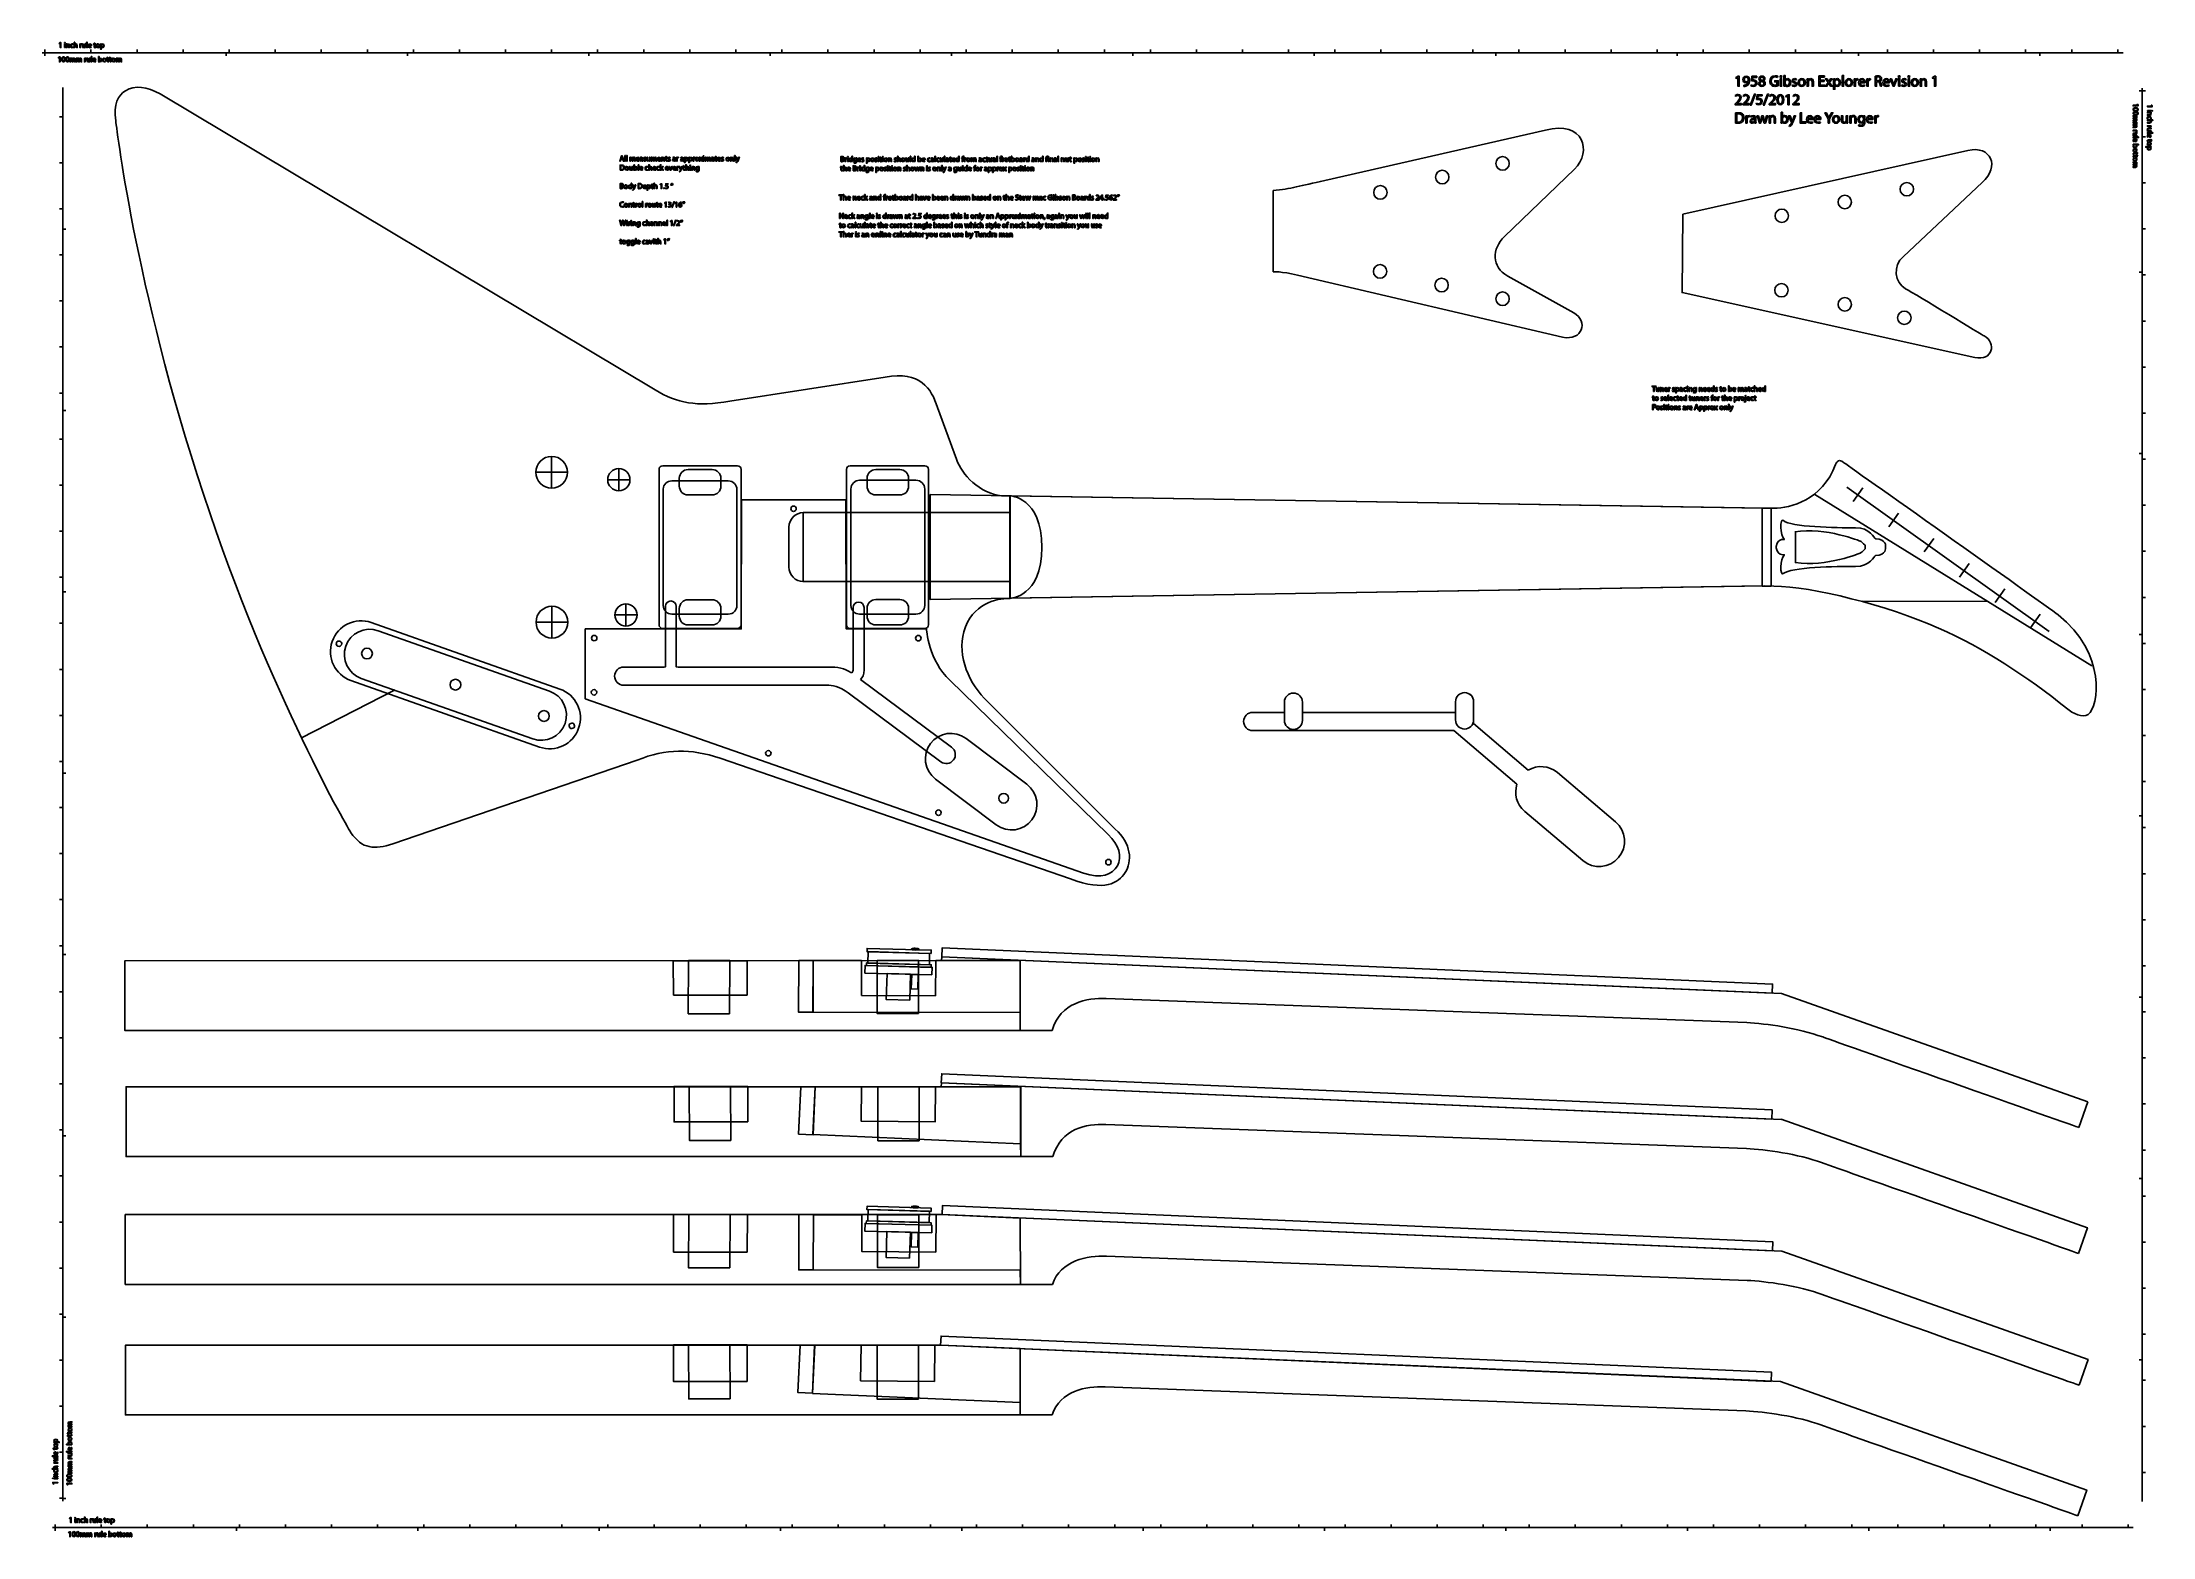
# Model space of a CAD drawing. Extents: x 14 to 1178, y 12 to 836.
import ezdxf

# ---------------------------------------------------------------- set-up
doc = ezdxf.new("R2010")
doc.units = 0
doc.layers.add('Gibson-Explorer-00-1958', color=7, linetype='CONTINUOUS')

msp = doc.modelspace()

# ---------------------------------------------------------------- linework, layer by layer
at = {"layer": 'Gibson-Explorer-00-1958', "color": 7}
for points in [[(14.341933, 830.168632), (1161.689961, 830.168632)], [(15.814537, 830.196536), (15.814537, 831.877558)], [(26.832986, 835.398633), (26.828679, 835.398633), (26.828679, 835.398633)], [(27.624669, 835.021901), (27.954883, 835.021901), (27.976071, 834.687397), (27.984509, 834.687397)], [(28.014139, 834.209031), (28.014139, 832.972933), (27.641549, 832.972933), (27.641549, 834.467264), (27.641549, 834.467264)], [(29.38563, 834.196472), (29.38563, 832.972933), (29.013216, 832.972933), (29.013216, 834.154103)], [(29.608356, 827.196726), (29.934263, 827.196726), (29.951143, 826.866491), (29.963889, 826.866491)], [(29.989384, 826.383855), (29.989384, 825.147757), (29.625236, 825.147757), (29.625236, 826.642053), (29.625236, 826.642053)], [(31.271992, 826.417792), (31.271992, 825.147757), (30.908017, 825.147757), (30.908017, 826.375424)], [(31.187414, 826.832553), (31.195856, 826.832553)], [(31.459921, 834.958331), (31.375173, 834.674627)], [(31.387919, 833.324335), (31.451482, 833.044935), (31.451482, 833.044935)], [(31.887459, 835.978599), (32.260045, 835.978599), (32.260045, 834.700133), (32.268487, 834.700133)], [(32.260045, 834.209031), (32.260045, 832.972933), (31.887459, 832.972933), (31.887459, 835.978599), (31.887459, 835.978599)], [(32.554773, 826.354222), (32.554773, 825.147757), (32.190626, 825.147757), (32.190626, 826.307726)], [(33.139062, 827.196726), (33.464968, 827.196726), (33.481849, 826.866491), (33.494595, 826.866491)], [(33.52009, 826.383855), (33.52009, 825.147757), (33.155942, 825.147757), (33.155942, 826.642053), (33.155942, 826.642053)], [(33.631539, 834.192168), (33.631539, 832.972933), (33.259123, 832.972933), (33.259123, 834.149764)], [(34.802698, 826.417792), (34.802698, 825.147757), (34.438723, 825.147757), (34.438723, 826.375424)], [(34.71812, 826.832553), (34.726562, 826.832553)], [(35.121715, 835.021901), (35.447791, 835.021901), (35.464689, 834.619699), (35.477424, 834.619699)], [(35.507033, 834.065309), (35.507033, 832.973038), (35.134447, 832.973038), (35.138754, 834.382774), (35.138768, 834.382668)], [(36.085479, 826.354222), (36.085479, 825.147757), (35.721331, 825.147757), (35.721331, 826.307726)], [(36.150422, 835.055733), (36.150422, 834.708634)], [(36.497668, 833.823868), (36.497668, 835.021901), (36.870255, 835.021901), (36.870255, 833.891566)], [(37.571192, 827.196726), (37.897268, 827.196726), (37.914131, 826.794489), (37.926866, 826.794489)], [(37.956475, 826.240098), (37.956475, 825.147828), (37.583889, 825.147828), (37.588193, 826.557563), (37.588231, 826.557492)], [(37.852455, 833.768764), (37.852455, 835.021901), (38.224868, 835.021901), (38.224868, 833.531733), (38.224882, 833.531733)], [(38.241922, 832.972933), (37.911711, 832.972933), (37.890509, 833.307472), (37.882078, 833.307472)], [(38.599864, 827.230522), (38.599864, 826.883424)], [(38.947131, 825.998692), (38.947131, 827.196726), (39.319718, 827.196726), (39.319718, 826.066391)], [(41.480337, 833.929631), (40.045283, 833.933864), (40.045272, 833.933934)], [(40.049407, 834.200599), (41.133232, 834.200599), (41.133232, 834.200599)], [(40.301918, 825.943377), (40.301918, 827.196726), (40.674331, 827.196726), (40.674331, 825.706557), (40.674345, 825.706557)], [(41.214536, 830.196536), (41.214536, 831.877558)], [(41.311, 833.324335), (41.378698, 833.061833)], [(42.49887, 826.375424), (43.582695, 826.375424), (43.582695, 826.375424)], [(42.936551, 833.620703), (42.936551, 834.738303), (42.618913, 834.738303), (42.618913, 835.022007), (42.936551, 835.022007), (42.936551, 835.398738), (43.300525, 835.513109), (43.300543, 835.513003)], [(43.300543, 835.513003), (43.300543, 835.021901), (43.834017, 835.021901), (43.834017, 834.738197), (43.300543, 834.738197), (43.300543, 833.633368)], [(43.795949, 833.26087), (43.812812, 832.977342)], [(45.066309, 832.926436), (45.062181, 832.926436), (45.062174, 832.926436)], [(45.070634, 833.205836), (45.074761, 833.205836), (45.074768, 833.205836)], [(45.301283, 828.153424), (45.67387, 828.153424), (45.67387, 826.870794), (45.682301, 826.870794)], [(45.301287, 825.676924), (45.301287, 828.153424), (45.301283, 828.153424)], [(45.673841, 826.337324), (45.673841, 825.969059), (45.67387, 825.969059)], [(46.535332, 835.021901), (46.86968, 835.021901), (46.890882, 834.670499), (46.899314, 834.670499)], [(46.933247, 833.248029), (46.924816, 833.248029), (46.924816, 832.134733), (46.552226, 832.134733), (46.552226, 834.353034), (46.552195, 834.353034)], [(46.924788, 834.162534), (46.924788, 833.807005), (46.924784, 833.807005)], [(50.123053, 825.795492), (50.123053, 826.913092), (49.805416, 826.913092), (49.805416, 827.196796), (50.123053, 827.196796), (50.123053, 827.573492), (50.487028, 827.687898), (50.487011, 827.687828)], [(50.487011, 827.687828), (50.487011, 827.196726), (51.020485, 827.196726), (51.020485, 826.913022), (50.487011, 826.913022), (50.487011, 825.808157)], [(51.524174, 825.795492), (51.524174, 826.913092), (51.206536, 826.913092), (51.206536, 827.196796), (51.524174, 827.196796), (51.524174, 827.573492), (51.888149, 827.687898), (51.888131, 827.687828)], [(51.888131, 827.687828), (51.888131, 827.196726), (52.421605, 827.196726), (52.421605, 826.913022), (51.888131, 826.913022), (51.888131, 825.808157)], [(55.123061, 827.196726), (55.448968, 827.196726), (55.46583, 826.866491), (55.478566, 826.866491)], [(55.504043, 826.383855), (55.504043, 825.147757), (55.139899, 825.147757), (55.139899, 826.642053), (55.139959, 826.642053)], [(56.786655, 826.417792), (56.786655, 825.147757), (56.422684, 825.147757), (56.422684, 826.375424)], [(56.702091, 826.832553), (56.710522, 826.832553)], [(58.069443, 826.354222), (58.069443, 825.147757), (57.705295, 825.147757), (57.705295, 826.307726)], [(66.614536, 830.196536), (66.614536, 831.877558)], [(92.014535, 830.196536), (92.014535, 831.877558)], [(117.414534, 830.196536), (117.414534, 831.877558)], [(142.814534, 830.196536), (142.814534, 831.877558)], [(168.214533, 830.196536), (168.214533, 831.877558)], [(193.614533, 830.196536), (193.614533, 831.877558)], [(219.014532, 830.196536), (219.014532, 831.877558)], [(244.414531, 830.196536), (244.414531, 831.877558)], [(269.814531, 830.196536), (269.814531, 831.877558)], [(295.21453, 830.196536), (295.21453, 831.877558)], [(320.614529, 830.196536), (320.614529, 831.877558)], [(346.014529, 830.196536), (346.014529, 831.877558)], [(371.414525, 830.196536), (371.414525, 831.877558)], [(396.814524, 830.196536), (396.814524, 831.877558)], [(422.214523, 830.196536), (422.214523, 831.877558)], [(447.614523, 830.196536), (447.614523, 831.877558)], [(473.014522, 830.196536), (473.014522, 831.877558)], [(498.414521, 830.196536), (498.414521, 831.877558)], [(523.814521, 830.196536), (523.814521, 831.877558)], [(549.21452, 830.196536), (549.21452, 831.877558)], [(574.61452, 830.196536), (574.61452, 831.877558)], [(600.014342, 830.196536), (600.014342, 831.877558)], [(625.414342, 830.196536), (625.414342, 831.877558)], [(650.814341, 830.196536), (650.814341, 831.877558)], [(676.214341, 830.196536), (676.214341, 831.877558)], [(701.61434, 830.196536), (701.61434, 831.877558)], [(727.014339, 830.196536), (727.014339, 831.877558)], [(752.414339, 830.196536), (752.414339, 831.877558)], [(777.814338, 830.196536), (777.814338, 831.877558)], [(803.214337, 830.196536), (803.214337, 831.877558)], [(828.614337, 830.196536), (828.614337, 831.877558)], [(854.014336, 830.196536), (854.014336, 831.877558)], [(879.414336, 830.196536), (879.414336, 831.877558)], [(904.814335, 830.196536), (904.814335, 831.877558)], [(930.214334, 830.196536), (930.214334, 831.877558)], [(955.614334, 830.196536), (955.614334, 831.877558)], [(981.014333, 830.196536), (981.014333, 831.877558)], [(1006.414332, 830.196536), (1006.414332, 831.877558)], [(1031.814332, 830.196536), (1031.814332, 831.877558)], [(1057.214331, 830.196536), (1057.214331, 831.877558)], [(1082.61433, 830.196536), (1082.61433, 831.877558)], [(1108.01433, 830.196536), (1108.01433, 831.877558)], [(1133.414329, 830.196536), (1133.414329, 831.877558)], [(1158.814329, 830.196536), (1158.814329, 831.877558)], [(26.044059, 825.101226), (26.039755, 825.101226), (26.039755, 825.101226)], [(26.052501, 825.389092), (26.056635, 825.389092), (26.056635, 825.389092)], [(28.215677, 825.101226), (28.21137, 825.101226), (28.21137, 825.101226)], [(28.224116, 825.389092), (28.228423, 825.389092), (28.228423, 825.389092)], [(40.691385, 825.147757), (40.361174, 825.147757), (40.339972, 825.482261), (40.331541, 825.482261)], [(43.9298, 826.104455), (42.494746, 826.108689), (42.494735, 826.108759)], [(43.760463, 825.499159), (43.828158, 825.236622)], [(45.635794, 825.486389), (45.627187, 825.486389), (45.606161, 825.147757), (45.284389, 825.147757)], [(48.552434, 825.101226), (48.548306, 825.101226), (48.548299, 825.101226)], [(48.556724, 825.380626), (48.560851, 825.380626), (48.560858, 825.380626)], [(50.982417, 825.435659), (50.999315, 825.152132)], [(52.383537, 825.435659), (52.400435, 825.152132)], [(53.65407, 825.101226), (53.649942, 825.101226), (53.649935, 825.101226)], [(53.658395, 825.380626), (53.662522, 825.380626), (53.662529, 825.380626)], [(953.897294, 816.710865), (953.88918, 816.710865), (953.889039, 816.710865)], [(956.750525, 814.560402), (957.106054, 817.185034), (959.739152, 817.185034), (959.739152, 816.558536), (959.739152, 816.55843)], [(959.739152, 816.55843), (957.639701, 816.55843), (957.427858, 815.161465)], [(962.626145, 816.744626), (962.618031, 816.744626), (962.61789, 816.744626)], [(962.634717, 817.278132), (962.643184, 817.278132), (962.643325, 817.278132)], [(970.821701, 812.384363), (970.821701, 814.086057), (969.67034, 814.086057), (969.67034, 814.678795), (971.549976, 814.678795), (971.549976, 811.93563), (971.549976, 811.93563)], [(971.380466, 817.184928), (971.194446, 816.583759)], [(973.031007, 816.532924), (973.022541, 816.532924), (973.0224, 816.532924)], [(974.648141, 817.692893), (975.393313, 817.692893), (975.393313, 815.127528), (975.410246, 815.127528)], [(974.648211, 812.739893), (974.648211, 817.692893), (974.648141, 817.692893)], [(981.709235, 815.61863), (981.53147, 815.085124)], [(987.432454, 815.779497), (988.092889, 815.779497), (988.135258, 815.11063), (988.152191, 815.11063)], [(988.211458, 814.153932), (988.211458, 811.681559), (987.466286, 811.681559), (987.466286, 814.670363), (987.466321, 814.670363)], [(998.989313, 812.604497), (998.396399, 811.681559), (997.575415, 811.681559), (999.031681, 813.772897), (997.642936, 815.779497), (998.472881, 815.779497), (998.473058, 815.779497)], [(998.473058, 815.779497), (999.057011, 814.907359)], [(999.912321, 814.907359), (1000.479376, 815.779497), (1001.292422, 815.779497), (999.89507, 813.798226), (1001.326183, 811.681559), (1000.479376, 811.681559), (999.878207, 812.604497)], [(1002.012089, 815.779497), (1002.680779, 815.779497), (1002.723148, 815.076693), (1002.740081, 815.076693)], [(1013.46703, 815.779497), (1014.119175, 815.779497), (1014.153042, 814.975057), (1014.178442, 814.975057)], [(1015.52443, 815.847124), (1015.52443, 815.152752)], [(1020.427512, 815.779497), (1021.079657, 815.779497), (1021.113524, 814.975057), (1021.138924, 814.975057)], [(1022.484912, 815.847124), (1022.484912, 815.152752)], [(1026.472712, 814.153861), (1025.778551, 814.153861), (1025.778551, 811.681489), (1025.041986, 811.681489), (1025.041986, 817.303355), (1025.041986, 817.303426)], [(1025.778551, 816.78703), (1025.778551, 814.712732), (1025.778551, 814.712732)], [(1025.778551, 814.712732), (1026.531979, 814.712732)], [(1035.61657, 813.484889), (1036.412402, 815.779497), (1037.191335, 815.779497), (1035.58281, 811.681559), (1034.871398, 811.681559), (1033.313531, 815.779497), (1034.109716, 815.779497), (1034.109821, 815.779497)], [(1034.109821, 815.779497), (1034.913908, 813.484889)], [(1038.258065, 816.532924), (1038.249598, 816.532924), (1038.249422, 816.532924)], [(1042.11897, 815.61863), (1041.941206, 815.085124)], [(1043.5921, 816.532924), (1043.583633, 816.532924), (1043.583457, 816.532924)], [(1049.82346, 815.779497), (1050.483896, 815.779497), (1050.526264, 815.11063), (1050.543198, 815.11063)], [(1050.602429, 814.153932), (1050.602429, 811.681559), (1049.857257, 811.681559), (1049.857257, 814.670363), (1049.857327, 814.670363)], [(25.671127, 31.422397), (25.671127, 811.014245)], [(948.148815, 806.034364), (947.911784, 806.559403)], [(952.492039, 806.034364), (952.255043, 806.559403)], [(952.542768, 811.588285), (952.542768, 812.19792), (952.542698, 812.197991)], [(955.023501, 814.229991), (954.998101, 814.229991)], [(956.428756, 811.927128), (956.615129, 812.494536)], [(959.654768, 804.400403), (960.010297, 807.025069), (962.64336, 807.025069), (962.64336, 806.398571), (962.64336, 806.398501)], [(962.64336, 806.398501), (960.543944, 806.398501), (960.332066, 805.001501)], [(961.813415, 814.551759), (961.813415, 814.577159)], [(962.592348, 812.130293), (962.600815, 812.130293), (962.600956, 812.130293)], [(963.337521, 814.636426), (963.337521, 814.611026)], [(966.986584, 806.034364), (966.749587, 806.559403)], [(975.317219, 812.358858), (975.299933, 812.358858), (975.257882, 811.681559), (974.614345, 811.681559)], [(975.393207, 814.060728), (975.393207, 813.324163), (975.393313, 813.324163)], [(979.186027, 811.876363), (979.363792, 812.435163), (979.363792, 812.435163)], [(980.016289, 806.034364), (979.779293, 806.559403)], [(984.494697, 811.588356), (984.486231, 811.588356), (984.486407, 811.588356)], [(984.503199, 812.147156), (984.511313, 812.147156), (984.511454, 812.147156)], [(990.954446, 814.128426), (990.954446, 811.681559), (990.209627, 811.681559), (990.209627, 814.043865)], [(999.437905, 813.315556), (999.420972, 813.315556)], [(999.472124, 814.238493), (999.497172, 814.238493)], [(1002.807956, 812.231928), (1002.791022, 812.231928), (1002.791022, 810.00516), (1002.04585, 810.00516), (1002.04585, 814.441763), (1002.045956, 814.441763)], [(1002.791234, 814.060728), (1002.791234, 813.349493), (1002.791128, 813.349493)], [(1010.521018, 811.588356), (1010.512552, 811.588356), (1010.512728, 811.588356)], [(1010.52952, 812.147156), (1010.537634, 812.147156), (1010.537775, 812.147156)], [(1014.237814, 813.865713), (1014.237814, 811.681348), (1013.492642, 811.681348), (1013.501109, 814.500818), (1013.50125, 814.50103)], [(1019.505104, 813.594956), (1016.634975, 813.603422), (1016.634904, 813.603563)], [(1016.643159, 814.136893), (1018.810837, 814.136893), (1018.810837, 814.136893)], [(1019.166367, 812.384363), (1019.301763, 811.859324)], [(1021.198261, 813.865713), (1021.198261, 811.681348), (1020.453088, 811.681348), (1020.461555, 814.500818), (1020.461731, 814.50103)], [(1027.488677, 814.424724), (1027.488677, 814.399324)], [(1028.758888, 811.681489), (1027.996818, 811.681489)], [(1032.889986, 813.594956), (1030.019857, 813.603422), (1030.019786, 813.603563)], [(1030.028041, 814.136893), (1032.19572, 814.136893), (1032.19572, 814.136893)], [(1032.551249, 812.384363), (1032.686645, 811.859324)], [(1035.244284, 812.426556), (1035.269684, 812.426556)], [(1039.595763, 811.876363), (1039.773563, 812.435163), (1039.773563, 812.435163)], [(1046.885704, 811.588356), (1046.87759, 811.588356), (1046.877449, 811.588356)], [(1046.894205, 812.147156), (1046.902319, 812.147156), (1046.902496, 812.147156)], [(1053.345417, 814.128426), (1053.345417, 811.681559), (1052.600598, 811.681559), (1052.600598, 814.043865)], [(1172.29947, 810.661644), (1172.29947, 31.069965)], [(1172.327022, 809.188867), (1174.008255, 809.188867)], [(25.643568, 794.894806), (23.962359, 794.894806)], [(949.249517, 802.563066), (948.817505, 802.15656), (948.817505, 802.139626), (951.281446, 802.139626), (951.281446, 801.521595), (947.76778, 801.521595), (947.76778, 801.52163)], [(947.76778, 801.52163), (947.76778, 801.978795), (948.352086, 802.546026)], [(948.021709, 791.378388), (948.021709, 796.991823), (948.021709, 796.991823)], [(948.766882, 796.449991), (948.766882, 791.937082), (948.766882, 791.937187)], [(953.592776, 802.563066), (953.160764, 802.15656), (953.160764, 802.139626), (955.62467, 802.139626), (955.62467, 801.521595), (952.111039, 801.521595), (952.111039, 801.52163)], [(952.111039, 801.52163), (952.111039, 801.978795), (952.695309, 802.546026)], [(953.634333, 795.459462), (954.286478, 795.459462), (954.320345, 794.655023), (954.345745, 794.655023)], [(954.405117, 793.545678), (954.405117, 791.361313), (953.659945, 791.361313), (953.668411, 794.180784), (953.668553, 794.180995)], [(955.691768, 795.527089), (955.691768, 794.832717)], [(956.514658, 794.697427), (956.345501, 795.19696)], [(958.521434, 793.969293), (958.521434, 794.053854)], [(958.538297, 792.741627), (958.538297, 793.452862), (958.538191, 793.452862)], [(959.325732, 791.361525), (958.656724, 791.361525), (958.58885, 791.877956), (958.563803, 791.877956)], [(959.266607, 793.876089), (959.266607, 792.343729), (959.266501, 792.343729)], [(959.332964, 801.767164), (959.519372, 802.334571)], [(962.501861, 793.308858), (961.841461, 791.361525), (961.16381, 791.361525), (959.927712, 795.459462), (960.689747, 795.459462), (960.689994, 795.459462)], [(960.689994, 795.459462), (961.240539, 793.384987)], [(961.536802, 792.07276), (961.562202, 792.07276)], [(961.925987, 793.376556), (962.59503, 795.459462), (963.221704, 795.459462), (963.856633, 793.410493)], [(962.891222, 794.672097), (962.874288, 794.672097)], [(964.559331, 793.402062), (965.143249, 795.459462), (965.879814, 795.459462), (964.559331, 791.361525), (963.881681, 791.361525), (963.255359, 793.317289)], [(964.220418, 792.07276), (964.245818, 792.07276)], [(966.591331, 795.459462), (967.251767, 795.459462), (967.294135, 794.790595), (967.311069, 794.790595)], [(968.087321, 802.563066), (967.655309, 802.15656), (967.655309, 802.139626), (970.119215, 802.139626), (970.119215, 801.521595), (966.605584, 801.521595), (966.605584, 801.52163)], [(966.605584, 801.52163), (966.605584, 801.978795), (967.189854, 802.546026)], [(967.3703, 793.833721), (967.3703, 791.361525), (966.625128, 791.361525), (966.625128, 794.350329), (966.625198, 794.350329)], [(970.113288, 793.808391), (970.113288, 791.361525), (969.368469, 791.361525), (969.368469, 793.723831)], [(972.709838, 801.428426), (972.701372, 801.428426), (972.701231, 801.428426)], [(972.726807, 802.004301), (972.734921, 802.004301), (972.735097, 802.004301)], [(973.787998, 792.038823), (973.770712, 792.038823), (973.728696, 791.361525), (973.085159, 791.361525)], [(973.118884, 797.372858), (973.864057, 797.372858), (973.864057, 794.807493), (973.88099, 794.807493)], [(973.119025, 792.419858), (973.119025, 797.372858), (973.118884, 797.372858)], [(973.863951, 793.740693), (973.863951, 793.004129), (973.864057, 793.004129)], [(978.835719, 791.674862), (977.328511, 795.459462), (978.141205, 795.459462), (978.141134, 795.459462)], [(978.141134, 795.459462), (979.030311, 793.037925)], [(979.301103, 792.199725), (979.318389, 792.199725)], [(979.580574, 793.054787), (980.39362, 795.459462), (981.180809, 795.459462), (980.063209, 792.538356)], [(981.116991, 802.563066), (980.68498, 802.15656), (980.68498, 802.139626), (983.148921, 802.139626), (983.148921, 801.521595), (979.635289, 801.521595), (979.635289, 801.52163)], [(979.635289, 801.52163), (979.635289, 801.978795), (980.21956, 802.546026)], [(990.81644, 793.274921), (987.94631, 793.283387), (987.946204, 793.283529)], [(987.954495, 793.816823), (990.122138, 793.816823), (990.122138, 793.816823)], [(990.477667, 792.064329), (990.613063, 791.539289)], [(995.058028, 793.274921), (992.187934, 793.283387), (992.187828, 793.283529)], [(992.196083, 793.816823), (994.363726, 793.816823), (994.363726, 793.816823)], [(994.719291, 792.064329), (994.854687, 791.539289)], [(999.096628, 791.361525), (999.096628, 793.783097), (997.284832, 797.068164), (998.131639, 797.068164), (998.935726, 795.493223)], [(1000.09573, 795.493223), (1000.917032, 797.068164), (1001.746977, 797.068164), (999.841836, 793.791529), (999.841836, 791.361525), (999.096663, 791.361525), (999.096628, 791.361525)], [(999.503134, 794.316391), (999.520067, 794.316391)], [(1003.458795, 791.827121), (1003.466909, 791.827121), (1003.46705, 791.827121)], [(1006.396447, 793.063395), (1006.396447, 795.459462), (1007.141654, 795.459462), (1007.141654, 793.198791)], [(1009.106027, 792.953329), (1009.106027, 795.459462), (1009.850846, 795.459462), (1009.850846, 792.479125), (1009.850811, 792.479125)], [(1009.885031, 791.361525), (1009.224631, 791.361525), (1009.182227, 792.030391), (1009.165293, 792.030391)], [(1011.053043, 795.459462), (1011.713478, 795.459462), (1011.755846, 794.790595), (1011.77278, 794.790595)], [(1011.832046, 793.833721), (1011.832046, 791.361525), (1011.086839, 791.361525), (1011.086839, 794.350329), (1011.086909, 794.350329)], [(1014.574999, 793.808391), (1014.574999, 791.361525), (1013.83018, 791.361525), (1013.83018, 793.723831)], [(1018.554509, 791.615595), (1018.554509, 792.064329), (1018.537576, 792.064329)], [(1018.546254, 793.114231), (1018.546254, 793.85076), (1018.546254, 793.85076)], [(1018.622313, 794.849862), (1018.639246, 794.849862), (1018.664646, 795.459462), (1019.325081, 795.459462)], [(1019.291215, 794.341862), (1019.291215, 791.962693), (1019.291426, 791.962693)], [(1023.812168, 793.274921), (1020.942074, 793.283387), (1020.941968, 793.283529)], [(1020.950223, 793.816823), (1023.117901, 793.816823), (1023.117901, 793.816823)], [(1023.473431, 792.064329), (1023.608827, 791.539289)], [(1024.734893, 795.459462), (1025.387074, 795.459462), (1025.42094, 794.655023), (1025.44634, 794.655023)], [(1025.505713, 793.545678), (1025.505713, 791.361313), (1024.76054, 791.361313), (1024.769007, 794.180784), (1024.769113, 794.180995)], [(1026.792364, 795.527089), (1026.792364, 794.832717)], [(1167.232065, 798.959899), (1167.232065, 798.964133), (1167.232065, 798.964203)], [(1167.232065, 796.788129), (1167.232065, 796.792362), (1167.232065, 796.792433)], [(1168.515047, 795.014574), (1167.278949, 795.014574), (1167.278949, 795.378711), (1168.773069, 795.378711), (1168.773069, 795.378676)], [(1168.548808, 793.731944), (1167.278949, 793.731944), (1167.278949, 794.09594), (1168.506439, 794.09594)], [(1168.485414, 792.449139), (1167.278949, 792.449139), (1167.278949, 792.813276), (1168.438565, 792.813276)], [(1168.515047, 791.483868), (1167.278949, 791.483868), (1167.278949, 791.848005), (1168.773069, 791.848005), (1168.773069, 791.84797)], [(1167.520108, 798.951397), (1167.520108, 798.947164), (1167.520108, 798.94727)], [(1167.520108, 796.779803), (1167.520108, 796.77557), (1167.520108, 796.775499)], [(1168.963604, 793.816541), (1168.963604, 793.808074)], [(1169.327741, 795.395609), (1169.327741, 795.069678), (1168.997365, 795.052744), (1168.997365, 795.040044)], [(1169.327741, 791.864903), (1169.327741, 791.538972), (1168.997365, 791.522039), (1168.997365, 791.509339)], [(1176.340222, 796.989918), (1175.104124, 796.989918), (1175.104124, 797.362522), (1176.598279, 797.362522), (1176.598279, 797.36238)], [(1176.327487, 795.618353), (1175.104124, 795.618353), (1175.104124, 795.99078), (1176.285118, 795.99078)], [(1176.340222, 792.743955), (1175.104124, 792.743955), (1175.104124, 793.116524), (1178.109614, 793.116524), (1178.109614, 793.116453)], [(1176.323007, 791.372355), (1175.104124, 791.372355), (1175.104124, 791.744782), (1176.280956, 791.744782)], [(1175.455526, 793.615986), (1175.175773, 793.552416), (1175.175773, 793.552416)], [(1177.089205, 793.543984), (1176.805995, 793.628757)], [(1177.152916, 797.379314), (1177.152916, 797.049114), (1176.818413, 797.027947), (1176.818413, 797.01948)], [(1178.109614, 793.116453), (1178.109614, 792.743884), (1176.831148, 792.743884), (1176.831148, 792.735418)], [(1177.529471, 798.170771), (1177.529471, 798.175357), (1177.529471, 798.175251)], [(977.743307, 789.490321), (977.557252, 790.116995)], [(1003.450294, 791.268321), (1003.44218, 791.268321), (1003.442003, 791.268321)], [(1015.845282, 789.930588), (1016.031654, 790.506462)], [(1168.370937, 787.04737), (1167.278843, 787.04737), (1167.278843, 787.419939), (1168.688578, 787.415705), (1168.688684, 787.41567)], [(1168.548808, 790.201239), (1167.278949, 790.201239), (1167.278949, 790.565235), (1168.506439, 790.565235)], [(1168.485414, 788.918433), (1167.278949, 788.918433), (1167.278949, 789.28257), (1168.438565, 789.28257)], [(1167.278949, 784.312637), (1167.278949, 784.642872), (1167.6131, 784.664039), (1167.6131, 784.672505)], [(1167.630351, 781.243435), (1167.367814, 781.175772)], [(1168.074745, 784.702174), (1169.327741, 784.702174), (1169.327741, 784.329747), (1167.837749, 784.329747), (1167.837749, 784.32957)], [(1168.129884, 786.056911), (1169.327741, 786.056911), (1169.327741, 785.684307), (1168.197406, 785.684307)], [(1168.235294, 781.074066), (1168.23988, 782.509096), (1168.239774, 782.509166)], [(1168.506439, 782.505039), (1168.506439, 781.421235), (1168.506439, 781.421235)], [(1169.327741, 787.432603), (1169.327741, 787.106531), (1168.92568, 787.089598), (1168.92568, 787.076898)], [(1168.963604, 790.285835), (1168.963604, 790.277368)], [(1169.361537, 786.403903), (1169.014615, 786.403903)], [(1172.327022, 783.788868), (1174.008255, 783.788868)], [(1175.057275, 779.937734), (1175.057275, 779.941967), (1175.057275, 779.941861)], [(1176.196113, 789.496883), (1175.104018, 789.496883), (1175.104018, 789.869451), (1176.513754, 789.865218), (1176.513859, 789.865147)], [(1175.104124, 786.762114), (1175.104124, 787.092314), (1175.438311, 787.113481), (1175.438311, 787.121947)], [(1175.391673, 781.207981), (1175.108146, 781.191047)], [(1175.455526, 783.692912), (1175.193024, 783.625214)], [(1175.337028, 779.933289), (1175.337028, 779.929056), (1175.337028, 779.929161)], [(1175.899956, 787.151651), (1177.152916, 787.151651), (1177.152916, 786.779259), (1175.662924, 786.779259), (1175.662924, 786.779047)], [(1175.751683, 782.067312), (1176.869283, 782.067312), (1176.869283, 782.384953), (1177.152811, 782.384953), (1177.152811, 782.067312), (1177.529366, 782.067312), (1177.643736, 781.703351), (1177.643842, 781.703387)], [(1177.643842, 781.703387), (1177.152916, 781.703387), (1177.152916, 781.169881), (1176.869389, 781.169881), (1176.869389, 781.703387), (1175.764207, 781.703387)], [(1175.955059, 788.506353), (1177.152916, 788.506353), (1177.152916, 788.133785), (1176.022581, 788.133785)], [(1176.060469, 783.523544), (1176.065056, 784.958608), (1176.06495, 784.958644)], [(1176.331614, 784.954516), (1176.331614, 783.870677), (1176.331614, 783.870677)], [(1177.152916, 789.882081), (1177.152916, 789.556008), (1176.750891, 789.539075), (1176.750891, 789.526375)], [(1177.186748, 788.853381), (1176.839826, 788.853381)], [(25.643568, 769.494806), (23.962359, 769.494806)], [(332.986901, 765.373198), (332.986901, 768.179933), (332.986901, 768.179827)], [(333.808227, 772.455529), (333.528831, 771.629923), (334.388208, 771.629923), (334.388194, 771.629923)], [(333.960659, 772.97196), (333.947924, 772.97196)], [(334.388194, 771.629923), (334.10449, 772.451225)], [(338.418595, 772.493594), (338.744499, 772.493594), (338.761397, 772.163394), (338.774132, 772.163394)], [(338.799603, 771.680723), (338.799603, 770.444625), (338.435458, 770.444625), (338.435458, 771.93878), (338.435494, 771.93878)], [(340.082218, 771.71466), (340.082218, 770.444625), (339.718243, 770.444625), (339.718243, 771.672292)], [(339.997657, 772.129457), (340.006088, 772.129457)], [(340.479294, 768.370327), (340.851884, 768.370327), (340.851884, 767.087733), (340.860315, 767.087733)], [(340.479301, 765.893827), (340.479301, 768.370327), (340.479294, 768.370327)], [(341.365006, 771.65109), (341.365006, 770.444625), (341.000858, 770.444625), (341.000858, 771.604594)], [(343.612793, 771.401323), (342.177739, 771.405557), (342.177728, 771.405627)], [(342.181863, 771.672292), (343.265688, 771.672292), (343.265688, 771.672292)], [(343.443456, 770.796027), (343.511151, 770.53349)], [(344.15454, 772.112559), (344.069965, 772.362325)], [(345.157924, 771.748421), (345.157924, 771.79079)], [(345.166363, 771.134694), (345.166363, 771.490223), (345.166349, 771.490223)], [(345.560126, 770.444625), (345.225608, 770.444625), (345.191671, 770.702823), (345.179112, 770.702823)], [(345.530511, 771.701925), (345.530511, 770.935727), (345.530493, 770.935727)], [(345.987658, 770.541957), (346.07654, 770.821357), (346.07654, 770.821357)], [(347.249251, 772.41316), (347.160369, 772.146496)], [(347.790976, 771.295561), (347.790976, 772.493594), (348.163563, 772.493594), (348.163563, 771.363259)], [(349.165917, 766.600759), (349.165917, 765.364661), (348.793331, 765.364661), (348.793331, 768.370327), (348.793345, 768.370327)], [(348.793345, 768.370327), (349.165931, 768.370327), (349.165931, 767.091861), (349.174363, 767.091861)], [(349.145763, 771.240457), (349.145763, 772.493594), (349.518176, 772.493594), (349.518176, 771.003425), (349.518191, 771.003425)], [(349.53523, 770.444625), (349.205019, 770.444625), (349.183817, 770.779129), (349.175386, 770.779129)], [(350.11938, 772.493594), (350.445283, 772.493594), (350.462182, 772.163394), (350.474917, 772.163394)], [(350.500387, 771.680723), (350.500387, 770.444625), (350.136243, 770.444625), (350.136243, 771.93878), (350.136243, 771.93878)], [(351.783003, 771.71466), (351.783003, 770.444625), (351.419028, 770.444625), (351.419028, 771.672292)], [(351.698442, 772.129457), (351.706873, 772.129457)], [(353.065777, 771.65109), (353.065777, 770.444625), (352.701643, 770.444625), (352.701643, 771.604594)], [(355.313747, 771.401323), (353.878683, 771.405557), (353.878647, 771.405627)], [(353.882775, 771.672292), (354.966614, 771.672292), (354.966614, 771.672292)], [(355.144379, 770.796027), (355.212077, 770.53349)], [(355.719054, 766.706698), (356.324526, 767.413629), (356.768956, 767.413629), (355.977252, 766.571125), (356.879022, 765.364661), (356.425985, 765.364661), (355.723357, 766.350992), (355.532858, 766.135163), (355.532858, 765.364661), (355.160254, 765.364661), (355.160254, 768.370327), (355.532858, 768.370327), (355.532858, 766.473794), (355.532822, 766.473794)], [(355.770806, 772.493594), (356.101006, 772.493594), (356.122173, 772.15909), (356.130639, 772.15909)], [(356.160202, 771.680723), (356.160202, 770.444625), (355.787598, 770.444625), (355.787598, 771.93878), (355.787739, 771.93878)], [(357.531767, 771.668164), (357.531767, 770.444625), (357.159339, 770.444625), (357.159339, 771.625761)], [(358.205396, 771.092361), (358.205396, 772.20996), (357.88779, 772.20996), (357.88779, 772.493664), (358.205396, 772.493664), (358.205396, 772.870396), (358.569392, 772.984766), (358.569322, 772.984696)], [(358.569322, 772.984696), (358.569322, 772.493594), (359.102792, 772.493594), (359.102792, 772.20989), (358.569322, 772.20989), (358.569322, 771.105061)], [(359.064727, 770.732527), (359.081661, 770.449)], [(359.382192, 770.541957), (359.471057, 770.821357), (359.471057, 770.821357)], [(360.643796, 772.41316), (360.554896, 772.146496)], [(362.163351, 772.112559), (362.078755, 772.362325)], [(363.166721, 771.748421), (363.166721, 771.79079)], [(363.175294, 771.134694), (363.175294, 771.490223), (363.175223, 771.490223)], [(363.569029, 770.444625), (363.23449, 770.444625), (363.200623, 770.702823), (363.187923, 770.702823)], [(363.539325, 771.701925), (363.539325, 770.935727), (363.539396, 770.935727)], [(364.123455, 772.493594), (364.449563, 772.493594), (364.466496, 772.091392), (364.479196, 772.091392)], [(364.508688, 771.536755), (364.508688, 770.444484), (364.13612, 770.444484), (364.140353, 771.854219), (364.140388, 771.85436)], [(365.15219, 772.52739), (365.15219, 772.180115)], [(366.485443, 772.112559), (366.400847, 772.362325)], [(367.488814, 771.748421), (367.488814, 771.79079)], [(367.497351, 771.134694), (367.497351, 771.490223), (367.49728, 771.490223)], [(367.891051, 770.444625), (367.556547, 770.444625), (367.52268, 770.702823), (367.50998, 770.702823)], [(367.861382, 771.701925), (367.861382, 770.935727), (367.861417, 770.935727)], [(368.441349, 772.493594), (368.775676, 772.493594), (368.796843, 772.142192), (368.80531, 772.142192)], [(368.839247, 770.719721), (368.83078, 770.719721), (368.83078, 769.606425), (368.458176, 769.606425), (368.458176, 771.824727), (368.458282, 771.824727)], [(368.830957, 771.634227), (368.830957, 771.278698), (368.830886, 771.278698)], [(369.519297, 766.600759), (369.519297, 765.364661), (369.146728, 765.364661), (369.146728, 768.370327), (369.146799, 768.370327)], [(369.146799, 768.370327), (369.519367, 768.370327), (369.519367, 767.091861), (369.527834, 767.091861)], [(370.85001, 772.493594), (371.184372, 772.493594), (371.205539, 772.142192), (371.214006, 772.142192)], [(371.247943, 770.719721), (371.239476, 770.719721), (371.239476, 769.606425), (370.866908, 769.606425), (370.866908, 771.824727), (370.866943, 771.824727)], [(371.239582, 771.634227), (371.239582, 771.278698), (371.239512, 771.278698)], [(373.263115, 772.493594), (373.589188, 772.493594), (373.606121, 772.091392), (373.618821, 772.091392)], [(373.648313, 771.536755), (373.648313, 770.444484), (373.275745, 770.444484), (373.279978, 771.854219), (373.280049, 771.85436)], [(374.291815, 772.52739), (374.291815, 772.180115)], [(375.473233, 770.398129), (375.469, 770.398129), (375.469105, 770.398129)], [(375.477678, 770.677529), (375.481911, 770.677529), (375.481805, 770.677529)], [(377.332266, 770.906094), (377.035827, 770.444625), (376.625334, 770.444625), (377.353468, 771.490223), (376.659095, 772.493594), (377.074068, 772.493594), (377.073962, 772.493594)], [(377.073962, 772.493594), (377.365921, 772.057631)], [(377.556562, 771.261623), (377.548095, 771.261623)], [(377.573495, 771.723092), (377.586195, 771.723092)], [(377.793734, 772.057631), (378.077262, 772.493594), (378.483803, 772.493594), (377.785127, 771.502959), (378.500666, 770.444625), (378.077262, 770.444625), (377.776695, 770.906094)], [(379.042497, 772.870325), (379.038264, 772.870325), (379.038193, 772.870325)], [(379.833954, 772.493594), (380.159885, 772.493594), (380.176819, 772.163394), (380.189519, 772.163394)], [(380.21506, 771.680723), (380.21506, 770.444625), (379.850923, 770.444625), (379.850923, 771.93878), (379.850887, 771.93878)], [(381.497654, 771.71466), (381.497654, 770.444625), (381.133693, 770.444625), (381.133693, 771.672292)], [(381.413058, 772.129457), (381.421525, 772.129457)], [(382.78046, 771.65109), (382.78046, 770.444625), (382.416323, 770.444625), (382.416323, 771.604594)], [(383.449221, 772.112559), (383.364625, 772.362325)], [(384.452591, 771.748421), (384.452591, 771.79079)], [(384.461164, 771.134694), (384.461164, 771.490223), (384.461093, 771.490223)], [(384.854899, 770.444625), (384.52036, 770.444625), (384.486493, 770.702823), (384.473793, 770.702823)], [(384.825195, 771.701925), (384.825195, 770.935727), (384.825266, 770.935727)], [(385.490216, 771.092361), (385.490216, 772.20996), (385.172575, 772.20996), (385.172575, 772.493664), (385.490216, 772.493664), (385.490216, 772.870396), (385.854213, 772.984766), (385.854142, 772.984696)], [(385.854142, 772.984696), (385.854142, 772.493594), (386.387613, 772.493594), (386.387613, 772.20989), (385.854142, 772.20989), (385.854142, 771.105061)], [(386.349548, 770.732527), (386.366481, 770.449)], [(388.428714, 771.401323), (386.993685, 771.405557), (386.993614, 771.405627)], [(386.997742, 771.672292), (388.081546, 771.672292), (388.081546, 771.672292)], [(388.25931, 770.796027), (388.327008, 770.53349)], [(388.763006, 770.541957), (388.851871, 770.821357), (388.851871, 770.821357)], [(390.024575, 772.41316), (389.93571, 772.146496)], [(392.314597, 770.398129), (392.310363, 770.398129), (392.310469, 770.398129)], [(392.319042, 770.677529), (392.323275, 770.677529), (392.323169, 770.677529)], [(393.783669, 772.493594), (394.113869, 772.493594), (394.135036, 772.15909), (394.143502, 772.15909)], [(394.173065, 771.680723), (394.173065, 770.444625), (393.800497, 770.444625), (393.800497, 771.93878), (393.800602, 771.93878)], [(395.54463, 771.668164), (395.54463, 770.444625), (395.172202, 770.444625), (395.172202, 771.625761)], [(397.623126, 770.601223), (396.869522, 772.493594), (397.275851, 772.493594), (397.275993, 772.493594)], [(397.07692, 769.509094), (396.983893, 769.822114)], [(397.275993, 772.493594), (397.720598, 771.282825)], [(397.855994, 770.863725), (397.864461, 770.863725)], [(397.995553, 771.291257), (398.402059, 772.493594), (398.795653, 772.493594), (398.236853, 771.033059)], [(454.699535, 770.100455), (454.699535, 772.903063), (454.699535, 772.902887)], [(455.067835, 772.657177), (455.067835, 771.734416), (455.067835, 771.734487)], [(455.067835, 771.734487), (455.402163, 771.734487)], [(455.372529, 771.459179), (455.067835, 771.459179), (455.067835, 770.371212), (455.067835, 770.371247)], [(455.910304, 771.628547), (455.910304, 771.615847)], [(456.972729, 772.140816), (457.298802, 772.140816), (457.315735, 771.738614), (457.328435, 771.738614)], [(457.357927, 771.183977), (457.357927, 770.091706), (456.985323, 770.091706), (456.989557, 771.501442), (456.989662, 771.501583)], [(458.001429, 772.174612), (458.001429, 771.827338)], [(458.568202, 772.517547), (458.563969, 772.517547), (458.563898, 772.517547)], [(460.765443, 771.878314), (460.77391, 771.878314), (460.77391, 773.097514), (461.146478, 773.097514), (461.146337, 773.097514)], [(460.773768, 770.951214), (460.773768, 771.306779), (460.773768, 771.306779)], [(461.16327, 770.091847), (460.828908, 770.091847), (460.811974, 770.447377), (460.803508, 770.447377)], [(461.146337, 773.097514), (461.146337, 770.621014)], [(461.794037, 769.376485), (461.887206, 769.664316)], [(463.148633, 770.218812), (463.148633, 770.443249), (463.140166, 770.443249)], [(463.144541, 770.968112), (463.144541, 771.336201), (463.144506, 771.336201)], [(463.182535, 771.835945), (463.191002, 771.835945), (463.203702, 772.140816), (463.533902, 772.140816)], [(463.516968, 771.582016), (463.516968, 770.392449), (463.517074, 770.392449)], [(465.777463, 771.048546), (464.342398, 771.052779), (464.342363, 771.052849)], [(464.34649, 771.319514), (465.430329, 771.319514), (465.430329, 771.319514)], [(465.608094, 770.443249), (465.675792, 770.180712)], [(466.111931, 770.189179), (466.200831, 770.468579), (466.200831, 770.468579)], [(467.373535, 772.060383), (467.284635, 771.793718)], [(468.808529, 772.140816), (469.142857, 772.140816), (469.164023, 771.789414), (469.17249, 771.789414)], [(469.206427, 770.366944), (469.19796, 770.366944), (469.19796, 769.253648), (468.825357, 769.253648), (468.825357, 771.471949), (468.825462, 771.471949)], [(469.198137, 771.281449), (469.198137, 770.92592), (469.198066, 770.92592)], [(472.07631, 770.045351), (472.072076, 770.045351), (472.072182, 770.045351)], [(472.080719, 770.324751), (472.084953, 770.324751), (472.084882, 770.324751)], [(473.422615, 770.189179), (473.51148, 770.468579), (473.51148, 770.468579)], [(474.684184, 772.060383), (474.595319, 771.793718)], [(475.420749, 772.517547), (475.416515, 772.517547), (475.416445, 772.517547)], [(476.314123, 770.739583), (476.314123, 771.857183), (475.996517, 771.857183), (475.996517, 772.140887), (476.314123, 772.140887), (476.314123, 772.517618), (476.678119, 772.631989), (476.678049, 772.631918)], [(476.678049, 772.631918), (476.678049, 772.140816), (477.211519, 772.140816), (477.211519, 771.857112), (476.678049, 771.857112), (476.678049, 770.752283)], [(477.173454, 770.379749), (477.190388, 770.096222)], [(477.812511, 772.517547), (477.808278, 772.517547), (477.808207, 772.517547)], [(479.459137, 770.045351), (479.454904, 770.045351), (479.455009, 770.045351)], [(479.463582, 770.324751), (479.467815, 770.324751), (479.467709, 770.324751)], [(480.928209, 772.140816), (481.258445, 772.140816), (481.279611, 771.806312), (481.288078, 771.806312)], [(481.317605, 771.327946), (481.317605, 770.091847), (480.945037, 770.091847), (480.945037, 771.586002), (480.945143, 771.586002)], [(482.68917, 771.315387), (482.68917, 770.091847), (482.316778, 770.091847), (482.316778, 771.272983)], [(484.052268, 770.189179), (484.141168, 770.468579), (484.141168, 770.468579)], [(485.313872, 772.060383), (485.224972, 771.793718)], [(486.240901, 771.327946), (486.240901, 770.091847), (485.868333, 770.091847), (485.868333, 773.097514), (485.868368, 773.097514)], [(485.868368, 773.097514), (486.240937, 773.097514), (486.240937, 771.819047), (486.249403, 771.819047)], [(487.612466, 771.311083), (487.612466, 770.091847), (487.240039, 770.091847), (487.240039, 771.268679)], [(489.055962, 770.045351), (489.051729, 770.045351), (489.051835, 770.045351)], [(489.060407, 770.324751), (489.064641, 770.324751), (489.064535, 770.324751)], [(490.529127, 770.942783), (490.529127, 772.140816), (490.901696, 772.140816), (490.901696, 771.010481)], [(491.883829, 770.887679), (491.883829, 772.140816), (492.256256, 772.140816), (492.256256, 770.650647), (492.256433, 770.650647)], [(492.273366, 770.091847), (491.943166, 770.091847), (491.921999, 770.426351), (491.913533, 770.426351)], [(495.253774, 771.878314), (495.26224, 771.878314), (495.26224, 773.097514), (495.634809, 773.097514), (495.634668, 773.097514)], [(495.262099, 770.951214), (495.262099, 771.306779), (495.262099, 771.306779)], [(495.651601, 770.091847), (495.317238, 770.091847), (495.300305, 770.447377), (495.291838, 770.447377)], [(495.634668, 773.097514), (495.634668, 770.621014)], [(497.484564, 770.430514), (497.476097, 770.430514), (497.454931, 770.091847), (497.133162, 770.091847)], [(497.14999, 773.097514), (497.522593, 773.097514), (497.522593, 771.81492), (497.53106, 771.81492)], [(497.150095, 770.621014), (497.150095, 773.097514), (497.14999, 773.097514)], [(497.52277, 771.281449), (497.52277, 770.913149), (497.522593, 770.913149)], [(501.209756, 771.048546), (499.774691, 771.052779), (499.774656, 771.052849)], [(499.778784, 771.319514), (500.862623, 771.319514), (500.862623, 771.319514)], [(501.040387, 770.443249), (501.108086, 770.180712)], [(504.050182, 772.077245), (503.965444, 771.793718)], [(503.97818, 770.443249), (504.04175, 770.163849), (504.04175, 770.163849)], [(504.549503, 771.759781), (504.464942, 772.009547)], [(505.552909, 771.395644), (505.552909, 771.438012)], [(505.561446, 770.781916), (505.561446, 771.137446), (505.561376, 771.137446)], [(505.955146, 770.091847), (505.620642, 770.091847), (505.586776, 770.350046), (505.574076, 770.350046)], [(505.925478, 771.349147), (505.925478, 770.582949), (505.925513, 770.582949)], [(508.981838, 772.077245), (508.897101, 771.793718)], [(508.909836, 770.443249), (508.973407, 770.163849), (508.973407, 770.163849)], [(509.396529, 770.942783), (509.396529, 772.140816), (509.769097, 772.140816), (509.769097, 771.010481)], [(510.751231, 770.887679), (510.751231, 772.140816), (511.123658, 772.140816), (511.123658, 770.650647), (511.123834, 770.650647)], [(511.140768, 770.091847), (510.810568, 770.091847), (510.789401, 770.426351), (510.780934, 770.426351)], [(512.800164, 771.759781), (512.715603, 772.009547)], [(513.80357, 771.395644), (513.80357, 771.438012)], [(513.812107, 770.781916), (513.812107, 771.137446), (513.812036, 771.137446)], [(514.205807, 770.091847), (513.871303, 770.091847), (513.837436, 770.350046), (513.824736, 770.350046)], [(514.176138, 771.349147), (514.176138, 770.582949), (514.176174, 770.582949)], [(514.841301, 770.739583), (514.841301, 771.857183), (514.52366, 771.857183), (514.52366, 772.140887), (514.841301, 772.140887), (514.841301, 772.517618), (515.205262, 772.631989), (515.205226, 772.631918)], [(515.205226, 772.631918), (515.205226, 772.140816), (515.738697, 772.140816), (515.738697, 771.857112), (515.205226, 771.857112), (515.205226, 770.752283)], [(515.700632, 770.379749), (515.717565, 770.096222)], [(517.779622, 771.048546), (516.344557, 771.052779), (516.344522, 771.052849)], [(516.34865, 771.319514), (517.432489, 771.319514), (517.432489, 771.319514)], [(517.610253, 770.443249), (517.677952, 770.180712)], [(519.642289, 771.878314), (519.650755, 771.878314), (519.650755, 773.097514), (520.023324, 773.097514), (520.023183, 773.097514)], [(519.650614, 770.951214), (519.650614, 771.306779), (519.650614, 771.306779)], [(520.040116, 770.091847), (519.705753, 770.091847), (519.68882, 770.447377), (519.680353, 770.447377)], [(520.023183, 773.097514), (520.023183, 770.621014)], [(521.572618, 770.091847), (521.572618, 771.857112), (521.288914, 771.857112), (521.288914, 772.140816), (521.572618, 772.140816), (521.572618, 772.238147)], [(521.940918, 772.250883), (521.940918, 772.140816), (522.436147, 772.140816), (522.436147, 771.857112), (521.945046, 771.857112), (521.945046, 770.091847), (521.572618, 770.091847), (521.572618, 770.091847)], [(522.626647, 773.084779), (522.580151, 772.796947)], [(522.762185, 772.140816), (523.088257, 772.140816), (523.105191, 771.738614), (523.117891, 771.738614)], [(523.147383, 771.183977), (523.147383, 770.091706), (522.774779, 770.091706), (522.779012, 771.501442), (522.779118, 771.501583)], [(523.790885, 772.174612), (523.790885, 771.827338)], [(524.972302, 770.045351), (524.968069, 770.045351), (524.968175, 770.045351)], [(524.976747, 770.324751), (524.98098, 770.324751), (524.980875, 770.324751)], [(526.441516, 772.140816), (526.767412, 772.140816), (526.784345, 771.810616), (526.797045, 771.810616)], [(526.822586, 771.327946), (526.822586, 770.091847), (526.458414, 770.091847), (526.458414, 771.586002), (526.458449, 771.586002)], [(528.10518, 771.361883), (528.10518, 770.091847), (527.74122, 770.091847), (527.74122, 771.319514)], [(528.020584, 771.776679), (528.029051, 771.776679)], [(529.387951, 771.298312), (529.387951, 770.091847), (529.023814, 770.091847), (529.023814, 771.251816)], [(530.954073, 771.759781), (530.869512, 772.009547)], [(531.957443, 771.395644), (531.957443, 771.438012)], [(531.966016, 770.781916), (531.966016, 771.137446), (531.96598, 771.137446)], [(532.359751, 770.091847), (532.025212, 770.091847), (531.991345, 770.350046), (531.978645, 770.350046)], [(532.330047, 771.349147), (532.330047, 770.582949), (532.330118, 770.582949)], [(534.395808, 772.077245), (534.311035, 771.793718)], [(534.323806, 770.443249), (534.387341, 770.163849), (534.387341, 770.163849)], [(534.962898, 770.739583), (534.962898, 771.857183), (534.645257, 771.857183), (534.645257, 772.140887), (534.962898, 772.140887), (534.962898, 772.517618), (535.326859, 772.631989), (535.326824, 772.631918)], [(535.326824, 772.631918), (535.326824, 772.140816), (535.860294, 772.140816), (535.860294, 771.857112), (535.326824, 771.857112), (535.326824, 770.752283)], [(535.822229, 770.379749), (535.839163, 770.096222)], [(536.266553, 770.942783), (536.266553, 772.140816), (536.639122, 772.140816), (536.639122, 771.010481)], [(537.621255, 770.887679), (537.621255, 772.140816), (537.993682, 772.140816), (537.993682, 770.650647), (537.993859, 770.650647)], [(538.010792, 770.091847), (537.680592, 770.091847), (537.659425, 770.426351), (537.650959, 770.426351)], [(538.679553, 771.759781), (538.594992, 772.009547)], [(539.682959, 771.395644), (539.682959, 771.438012)], [(539.691461, 770.781916), (539.691461, 771.137446), (539.691425, 771.137446)], [(540.085196, 770.091847), (539.750692, 770.091847), (539.716825, 770.350046), (539.704125, 770.350046)], [(540.055527, 771.349147), (540.055527, 770.582949), (540.055563, 770.582949)], [(542.57429, 770.091847), (542.57429, 771.857112), (542.290586, 771.857112), (542.290586, 772.140816), (542.57429, 772.140816), (542.57429, 772.238147)], [(542.942555, 772.250883), (542.942555, 772.140816), (543.437784, 772.140816), (543.437784, 771.857112), (542.946682, 771.857112), (542.946682, 770.091847), (542.57429, 770.091847), (542.57429, 770.091847)], [(543.628319, 773.084779), (543.581788, 772.796947)], [(543.763821, 772.140816), (544.089929, 772.140816), (544.106863, 771.738614), (544.119563, 771.738614)], [(544.14909, 771.183977), (544.14909, 770.091706), (543.776521, 770.091706), (543.780755, 771.501442), (543.780755, 771.501583)], [(544.792592, 772.174612), (544.792592, 771.827338)], [(546.782682, 771.048546), (545.347617, 771.052779), (545.347582, 771.052849)], [(545.351709, 771.319514), (546.435549, 771.319514), (546.435549, 771.319514)], [(546.613313, 770.443249), (546.681011, 770.180712)], [(547.341658, 770.739583), (547.341658, 771.857183), (547.024017, 771.857183), (547.024017, 772.140887), (547.341658, 772.140887), (547.341658, 772.517618), (547.705654, 772.631989), (547.705584, 772.631918)], [(547.705584, 772.631918), (547.705584, 772.140816), (548.239054, 772.140816), (548.239054, 771.857112), (547.705584, 771.857112), (547.705584, 770.752283)], [(548.20099, 770.379749), (548.217923, 770.096222)], [(548.992482, 770.430514), (548.984015, 770.430514), (548.962848, 770.091847), (548.64108, 770.091847)], [(548.657978, 773.097514), (549.030547, 773.097514), (549.030547, 771.81492), (549.039013, 771.81492)], [(548.658013, 770.621014), (548.658013, 773.097514), (548.657978, 773.097514)], [(549.030688, 771.281449), (549.030688, 770.913149), (549.030547, 770.913149)], [(551.908966, 770.045351), (551.904733, 770.045351), (551.904839, 770.045351)], [(551.913411, 770.324751), (551.917645, 770.324751), (551.917539, 770.324751)], [(553.462599, 771.759781), (553.378039, 772.009547)], [(554.46597, 771.395644), (554.46597, 771.438012)], [(554.474543, 770.781916), (554.474543, 771.137446), (554.474507, 771.137446)], [(554.868278, 770.091847), (554.533739, 770.091847), (554.499872, 770.350046), (554.487172, 770.350046)], [(554.838574, 771.349147), (554.838574, 770.582949), (554.838644, 770.582949)], [(555.422703, 772.140816), (555.748776, 772.140816), (555.765709, 771.738614), (555.778409, 771.738614)], [(555.807901, 771.183977), (555.807901, 770.091706), (555.435298, 770.091706), (555.439531, 771.501442), (555.439637, 771.501583)], [(556.451403, 772.174612), (556.451403, 771.827338)], [(558.183436, 771.878314), (558.191903, 771.878314), (558.191903, 773.097514), (558.564472, 773.097514), (558.56433, 773.097514)], [(558.191762, 770.951214), (558.191762, 771.306779), (558.191762, 771.306779)], [(558.581264, 770.091847), (558.246901, 770.091847), (558.229968, 770.447377), (558.221501, 770.447377)], [(558.56433, 773.097514), (558.56433, 770.621014)], [(560.147491, 771.759781), (560.06293, 772.009547)], [(561.150897, 771.395644), (561.150897, 771.438012)], [(561.159399, 770.781916), (561.159399, 771.137446), (561.159364, 771.137446)], [(561.553134, 770.091847), (561.21863, 770.091847), (561.184764, 770.350046), (561.172064, 770.350046)], [(561.523466, 771.349147), (561.523466, 770.582949), (561.523501, 770.582949)], [(562.103432, 772.140816), (562.433632, 772.140816), (562.454799, 771.806312), (562.463266, 771.806312)], [(562.492793, 771.327946), (562.492793, 770.091847), (562.120189, 770.091847), (562.120189, 771.586002), (562.120366, 771.586002)], [(563.864393, 771.315387), (563.864393, 770.091847), (563.491966, 770.091847), (563.491966, 771.272983)], [(565.858469, 771.878314), (565.866936, 771.878314), (565.866936, 773.097514), (566.23954, 773.097514), (566.239328, 773.097514)], [(565.866724, 770.951214), (565.866724, 771.306779), (565.866724, 771.306779)], [(566.256262, 770.091847), (565.921934, 770.091847), (565.905001, 770.447377), (565.896534, 770.447377)], [(566.239328, 773.097514), (566.239328, 770.621014)], [(567.788764, 770.091847), (567.788764, 771.857112), (567.50506, 771.857112), (567.50506, 772.140816), (567.788764, 772.140816), (567.788764, 772.238147)], [(568.157028, 772.250883), (568.157028, 772.140816), (568.652258, 772.140816), (568.652258, 771.857112), (568.161156, 771.857112), (568.161156, 770.091847), (567.788764, 770.091847), (567.788764, 770.091847)], [(568.842793, 773.084779), (568.796262, 772.796947)], [(569.172993, 772.517547), (569.16876, 772.517547), (569.168689, 772.517547)], [(569.96445, 772.140816), (570.29465, 772.140816), (570.315817, 771.806312), (570.324283, 771.806312)], [(570.353811, 771.327946), (570.353811, 770.091847), (569.981207, 770.091847), (569.981207, 771.586002), (569.981383, 771.586002)], [(571.725411, 771.315387), (571.725411, 770.091847), (571.352983, 770.091847), (571.352983, 771.272983)], [(572.398617, 771.759781), (572.31402, 772.009547)], [(573.401987, 771.395644), (573.401987, 771.438012)], [(573.410524, 770.781916), (573.410524, 771.137446), (573.410454, 771.137446)], [(573.80426, 770.091847), (573.469756, 770.091847), (573.435889, 770.350046), (573.423189, 770.350046)], [(573.774591, 771.349147), (573.774591, 770.582949), (573.774626, 770.582949)], [(576.242448, 772.140816), (576.572648, 772.140816), (576.593814, 771.806312), (576.602281, 771.806312)], [(576.631809, 771.327946), (576.631809, 770.091847), (576.259205, 770.091847), (576.259205, 771.586002), (576.259381, 771.586002)], [(578.003409, 771.315387), (578.003409, 770.091847), (577.630981, 770.091847), (577.630981, 771.272983)], [(578.595899, 770.942783), (578.595899, 772.140816), (578.968467, 772.140816), (578.968467, 771.010481)], [(579.950601, 770.887679), (579.950601, 772.140816), (580.322993, 772.140816), (580.322993, 770.650647), (580.323205, 770.650647)], [(580.340138, 770.091847), (580.009938, 770.091847), (579.988771, 770.426351), (579.980305, 770.426351)], [(581.026079, 770.739583), (581.026079, 771.857183), (580.708438, 771.857183), (580.708438, 772.140887), (581.026079, 772.140887), (581.026079, 772.517618), (581.390075, 772.631989), (581.390005, 772.631918)], [(581.390005, 772.631918), (581.390005, 772.140816), (581.923475, 772.140816), (581.923475, 771.857112), (581.390005, 771.857112), (581.390005, 770.752283)], [(581.88541, 770.379749), (581.902344, 770.096222)], [(583.223073, 772.140816), (583.557401, 772.140816), (583.578567, 771.789414), (583.587034, 771.789414)], [(583.620971, 770.366944), (583.612505, 770.366944), (583.612505, 769.253648), (583.239901, 769.253648), (583.239901, 771.471949), (583.240007, 771.471949)], [(583.612681, 771.281449), (583.612681, 770.92592), (583.61261, 770.92592)], [(586.490854, 770.045351), (586.48662, 770.045351), (586.486726, 770.045351)], [(586.495299, 770.324751), (586.499532, 770.324751), (586.499426, 770.324751)], [(587.837159, 770.189179), (587.926024, 770.468579), (587.926024, 770.468579)], [(589.098728, 772.060383), (589.009863, 771.793718)], [(589.835293, 772.517547), (589.831059, 772.517547), (589.830989, 772.517547)], [(590.728702, 770.739583), (590.728702, 771.857183), (590.411061, 771.857183), (590.411061, 772.140887), (590.728702, 772.140887), (590.728702, 772.517618), (591.092663, 772.631989), (591.092593, 772.631918)], [(591.092593, 772.631918), (591.092593, 772.140816), (591.626063, 772.140816), (591.626063, 771.857112), (591.092593, 771.857112), (591.092593, 770.752283)], [(591.587999, 770.379749), (591.604932, 770.096222)], [(592.227232, 772.517547), (592.222999, 772.517547), (592.222928, 772.517547)], [(593.873681, 770.045351), (593.869448, 770.045351), (593.869553, 770.045351)], [(593.878126, 770.324751), (593.882359, 770.324751), (593.882253, 770.324751)], [(595.342753, 772.140816), (595.672812, 772.140816), (595.694332, 771.806312), (595.702446, 771.806312)], [(595.73215, 771.327946), (595.73215, 770.091847), (595.359757, 770.091847), (595.359757, 771.586002), (595.359687, 771.586002)], [(597.103891, 771.315387), (597.103891, 770.091847), (596.731146, 770.091847), (596.731146, 771.272983)], [(1167.232065, 776.451584), (1167.232065, 776.455817), (1167.232065, 776.455747)], [(1167.232065, 771.349959), (1167.232065, 771.354192), (1167.232065, 771.354086)], [(1167.617263, 779.368068), (1167.617263, 779.376535), (1167.278949, 779.397702), (1167.278949, 779.71947)], [(1168.515047, 769.499851), (1167.278949, 769.499851), (1167.278949, 769.863988), (1168.773069, 769.863988), (1168.773069, 769.863953)], [(1168.548808, 768.217222), (1167.278949, 768.217222), (1167.278949, 768.581218), (1168.506439, 768.581218)], [(1167.566498, 774.02151), (1167.282971, 774.004576)], [(1167.566498, 772.620382), (1167.282971, 772.603449)], [(1167.511817, 776.447174), (1167.511817, 776.442941), (1167.511817, 776.443047)], [(1167.511817, 771.345514), (1167.511817, 771.341281), (1167.511817, 771.341386)], [(1167.808116, 779.702537), (1170.284439, 779.702537), (1170.284439, 779.702643)], [(1167.926508, 774.880841), (1169.044108, 774.880841), (1169.044108, 775.198482), (1169.327635, 775.198482), (1169.327635, 774.880841), (1169.70419, 774.880841), (1169.818561, 774.51688), (1169.818667, 774.516915)], [(1167.926508, 773.479714), (1169.044108, 773.479714), (1169.044108, 773.797355), (1169.327635, 773.797355), (1169.327635, 773.479714), (1169.70419, 773.479714), (1169.818561, 773.115753), (1169.818667, 773.115788)], [(1169.818667, 774.516915), (1169.327741, 774.516915), (1169.327741, 773.983445), (1169.044214, 773.983445), (1169.044214, 774.516915), (1167.939031, 774.516915)], [(1169.818667, 773.115788), (1169.327741, 773.115788), (1169.327741, 772.582317), (1169.044214, 772.582317), (1169.044214, 773.115788), (1167.939031, 773.115788)], [(1168.468198, 779.329863), (1168.100251, 779.329863), (1168.100251, 779.330039)], [(1168.963604, 768.301818), (1168.963604, 768.293351)], [(1169.327741, 769.880886), (1169.327741, 769.554955), (1168.997365, 769.538022), (1168.997365, 769.525322)], [(1170.284439, 779.702643), (1170.284439, 779.330039), (1169.00181, 779.330039), (1169.00181, 779.321572)], [(1175.379044, 778.070763), (1175.379044, 778.07923), (1174.265571, 778.07923), (1174.265571, 778.451834), (1176.484226, 778.451834), (1176.484226, 778.451728)], [(1176.293373, 778.079054), (1175.937844, 778.079054), (1175.937844, 778.079124)], [(1177.152916, 778.468661), (1177.152916, 778.134334), (1176.801514, 778.113167), (1176.801514, 778.104701)], [(332.991208, 755.213163), (332.991208, 758.015771), (332.991208, 758.015594)], [(333.359487, 767.908788), (333.359487, 765.652421), (333.359487, 765.652492)], [(333.359487, 757.770026), (333.359487, 756.847265), (333.359487, 756.847194)], [(333.359487, 756.847194), (333.693836, 756.847194)], [(333.664206, 756.571851), (333.359487, 756.571851), (333.359487, 755.483885), (333.359487, 755.483955)], [(334.201987, 756.741255), (334.201987, 756.728555)], [(336.660764, 765.318165), (336.656636, 765.318165), (336.656633, 765.318165)], [(336.665057, 765.597565), (336.669185, 765.597565), (336.669192, 765.597565)], [(338.133858, 766.215596), (338.133858, 767.413629), (338.506444, 767.413629), (338.506444, 766.283294)], [(339.010313, 756.991022), (339.018745, 756.991022), (339.018745, 758.210222), (339.391331, 758.210222), (339.391334, 758.210222)], [(339.391334, 758.210222), (339.391334, 755.733722)], [(339.488645, 766.160492), (339.488645, 767.413629), (339.861058, 767.413629), (339.861058, 765.923461), (339.861072, 765.923461)], [(339.878111, 765.364661), (339.547901, 765.364661), (339.526699, 765.699165), (339.518267, 765.699165)], [(340.487905, 755.361153), (339.734291, 757.253524), (340.140638, 757.253524), (340.140641, 757.253524)], [(340.140641, 757.253524), (340.585233, 756.042755)], [(340.813808, 765.703327), (340.805201, 765.703327), (340.784175, 765.364661), (340.462403, 765.364661)], [(340.851887, 766.554263), (340.851887, 766.185963), (340.851884, 766.185963)], [(340.860319, 756.051186), (341.266842, 757.253524), (341.660443, 757.253524), (341.101647, 755.792988)], [(342.904987, 755.213092), (342.904987, 758.019828), (342.904987, 758.019722)], [(343.277573, 757.748683), (343.277573, 755.492316), (343.277573, 755.492386)], [(345.525339, 766.321359), (344.090285, 766.325592), (344.090271, 766.325663)], [(344.094405, 766.592327), (345.178234, 766.592327), (345.178234, 766.592327)], [(345.355999, 765.716063), (345.423697, 765.453561)], [(347.844754, 757.253524), (348.179103, 757.253524), (348.200269, 756.902122), (348.208701, 756.902122)], [(348.242634, 755.479651), (348.234203, 755.479651), (348.234203, 754.366355), (347.861613, 754.366355), (347.861613, 756.584657), (347.861617, 756.584657)], [(348.365807, 767.350059), (348.281059, 767.066531)], [(348.293805, 765.716063), (348.357368, 765.436663), (348.357368, 765.436663)], [(350.355022, 755.852326), (350.355022, 756.969926), (350.037384, 756.969926), (350.037384, 757.253629), (350.355022, 757.253629), (350.355022, 757.630361), (350.718997, 757.744731), (350.718979, 757.744626)], [(350.537415, 766.583896), (350.537415, 765.364661), (350.165002, 765.364661), (350.165002, 766.541492)], [(350.718979, 757.744626), (350.718979, 757.253524), (351.252453, 757.253524), (351.252453, 756.96982), (350.718979, 756.96982), (350.718979, 755.86499)], [(352.789516, 766.321359), (351.354462, 766.325592), (351.354427, 766.325663)], [(351.358562, 766.592327), (352.44239, 766.592327), (352.44239, 766.592327)], [(352.043945, 756.440653), (352.043945, 755.204555), (351.671359, 755.204555), (351.671359, 758.210222), (351.671377, 758.210222)], [(351.671377, 758.210222), (352.043963, 758.210222), (352.043963, 756.931755), (352.052394, 756.931755)], [(352.620155, 765.716063), (352.687853, 765.453561)], [(354.732687, 767.350059), (354.64795, 767.066531)], [(354.660685, 765.716063), (354.724256, 765.436663), (354.724256, 765.436663)], [(355.532822, 766.473794), (355.541289, 766.473794)], [(357.995881, 756.643959), (358.173646, 757.956363), (359.490177, 757.956363), (359.490177, 757.643026), (359.490177, 757.64299)], [(359.689885, 766.321359), (358.25482, 766.325592), (358.254785, 766.325663)], [(358.258912, 766.592327), (359.342752, 766.592327), (359.342752, 766.592327)], [(359.490177, 757.64299), (358.440487, 757.64299), (358.334548, 756.94449)], [(359.520516, 765.716063), (359.588214, 765.453561)], [(361.053018, 766.266431), (361.450952, 767.413629), (361.840383, 767.413629), (361.036155, 765.364661), (360.68045, 765.364661), (359.901516, 767.413629), (360.299591, 767.413629), (360.299626, 767.413629)], [(360.299626, 767.413629), (360.701652, 766.266431)], [(360.866857, 765.737265), (360.879557, 765.737265)], [(361.255477, 757.143351), (360.874442, 757.100983), (360.874442, 757.101088)], [(361.268213, 758.108586), (361.505244, 758.133986)], [(361.88194, 757.143351), (361.50094, 757.100983), (361.50094, 757.101088)], [(361.894711, 758.108586), (362.131707, 758.133986)], [(363.792126, 766.321359), (362.357061, 766.325592), (362.357026, 766.325663)], [(362.361153, 766.592327), (363.444993, 766.592327), (363.444993, 766.592327)], [(363.622757, 765.716063), (363.690455, 765.453561)], [(364.253489, 767.413629), (364.579561, 767.413629), (364.596494, 767.011427), (364.609194, 767.011427)], [(364.638687, 766.456966), (364.638687, 765.364696), (364.266083, 765.364696), (364.270316, 766.774431), (364.270422, 766.774396)], [(365.282189, 767.447425), (365.282189, 767.100327)], [(366.234159, 765.521259), (365.480556, 767.413629), (365.88692, 767.413629), (365.887061, 767.413629)], [(365.687954, 764.429129), (365.594926, 764.74229)], [(365.887061, 767.413629), (366.331632, 766.202861)], [(366.467028, 765.783761), (366.475495, 765.783761)], [(366.606587, 766.211292), (367.013093, 767.413629), (367.406722, 767.413629), (366.847922, 765.953094)], [(367.830514, 766.012255), (367.830514, 767.129855), (367.512873, 767.129855), (367.512873, 767.413559), (367.830514, 767.413559), (367.830514, 767.79029), (368.194475, 767.904661), (368.194404, 767.904731)], [(368.194404, 767.904731), (368.194404, 767.413629), (368.727875, 767.413629), (368.727875, 767.129925), (368.194404, 767.129925), (368.194404, 766.025096)], [(368.68981, 765.652421), (368.706744, 765.368894)], [(370.890861, 766.583896), (370.890861, 765.364661), (370.518469, 765.364661), (370.518469, 766.541492)], [(371.678438, 767.790361), (371.674204, 767.790361), (371.674098, 767.790361)], [(372.469895, 767.413629), (372.80013, 767.413629), (372.821297, 767.079125), (372.829763, 767.079125)], [(372.859326, 766.600759), (372.859326, 765.364661), (372.486757, 765.364661), (372.486757, 766.858957), (372.486828, 766.858957)], [(374.230891, 766.5882), (374.230891, 765.364661), (373.858498, 765.364661), (373.858498, 766.545796)], [(374.865996, 764.649298), (374.9592, 764.937129)], [(376.220628, 765.491625), (376.220628, 765.716063), (376.212161, 765.716063)], [(376.2165, 766.240925), (376.2165, 766.60919), (376.216465, 766.60919)], [(376.25453, 767.108759), (376.262996, 767.108759), (376.275696, 767.413629), (376.605896, 767.413629)], [(376.588963, 766.854829), (376.588963, 765.665263), (376.589069, 765.665263)], [(454.771608, 765.659477), (454.771608, 766.777077), (454.453966, 766.777077), (454.453966, 767.060781), (454.771608, 767.060781), (454.771608, 767.437512), (455.135604, 767.551883), (455.135533, 767.551953)], [(455.135533, 767.551953), (455.135533, 767.060851), (455.669004, 767.060851), (455.669004, 766.777148), (455.135533, 766.777148), (455.135533, 765.672318)], [(455.630939, 765.299644), (455.647872, 765.016116)], [(456.460461, 766.247981), (456.460461, 765.011883), (456.087892, 765.011883), (456.087892, 768.017549), (456.087927, 768.017549)], [(456.087927, 768.017549), (456.460496, 768.017549), (456.460496, 766.739083), (456.468962, 766.739083)], [(457.832025, 766.231118), (457.832025, 765.011883), (457.459598, 765.011883), (457.459598, 766.188714)], [(460.084264, 765.968581), (458.6492, 765.972814), (458.649164, 765.972885)], [(458.653292, 766.23955), (459.737131, 766.23955), (459.737131, 766.23955)], [(459.914896, 765.363285), (459.982594, 765.100783)], [(461.468458, 765.020491), (461.468458, 767.823098), (461.468458, 767.822922)], [(461.836758, 767.577353), (461.836758, 766.654593), (461.836758, 766.654522)], [(461.836758, 766.654522), (462.171086, 766.654522)], [(462.141453, 766.379355), (461.836758, 766.379355), (461.836758, 765.291389), (461.836758, 765.291283)], [(462.679227, 766.548583), (462.679227, 766.535883)], [(463.741653, 767.060851), (464.067725, 767.060851), (464.084658, 766.65865), (464.097358, 766.65865)], [(464.126851, 766.104189), (464.126851, 765.011918), (463.754247, 765.011918), (463.75848, 766.421653), (463.758586, 766.421618)], [(464.770353, 767.094648), (464.770353, 766.74755)], [(465.337125, 767.437583), (465.332892, 767.437583), (465.332821, 767.437583)], [(467.534366, 766.79835), (467.542833, 766.79835), (467.542833, 768.017549), (467.915402, 768.017549), (467.915261, 768.017549)], [(467.542692, 765.87125), (467.542692, 766.226814), (467.542692, 766.226814)], [(467.932194, 765.011883), (467.597831, 765.011883), (467.580898, 765.367412), (467.572431, 765.367412)], [(467.915261, 768.017549), (467.915261, 765.54105)], [(468.562961, 764.29652), (468.656129, 764.584352)], [(469.917557, 765.138848), (469.917557, 765.363285), (469.90909, 765.363285)], [(469.913464, 765.888148), (469.913464, 766.256412), (469.913429, 766.256412)], [(469.951459, 766.755981), (469.959925, 766.755981), (469.972625, 767.060851), (470.302825, 767.060851)], [(470.285892, 766.502051), (470.285892, 765.312485), (470.285998, 765.312485)], [(472.546562, 765.968581), (471.111498, 765.972814), (471.111462, 765.972885)], [(471.11559, 766.23955), (472.199429, 766.23955), (472.199429, 766.23955)], [(472.377194, 765.363285), (472.444892, 765.100783)], [(473.901088, 767.060851), (474.235451, 767.060851), (474.256617, 766.70945), (474.265084, 766.70945)], [(474.299021, 765.286979), (474.290555, 765.286979), (474.290555, 764.173683), (473.917986, 764.173683), (473.917986, 766.391985), (473.918021, 766.391985)], [(474.29066, 766.201485), (474.29066, 765.845955), (474.29059, 765.845955)], [(477.168833, 764.965387), (477.1646, 764.965387), (477.164706, 764.965387)], [(477.173278, 765.244787), (477.177511, 765.244787), (477.177406, 765.244787)], [(478.515139, 765.109214), (478.604039, 765.388614), (478.604039, 765.388614)], [(479.776743, 766.980418), (479.687843, 766.713753)], [(480.513307, 767.437583), (480.509074, 767.437583), (480.509004, 767.437583)], [(481.406647, 765.659477), (481.406647, 766.777077), (481.089005, 766.777077), (481.089005, 767.060781), (481.406647, 767.060781), (481.406647, 767.437512), (481.770607, 767.551883), (481.770572, 767.551953)], [(481.770572, 767.551953), (481.770572, 767.060851), (482.304043, 767.060851), (482.304043, 766.777148), (481.770572, 766.777148), (481.770572, 765.672318)], [(482.265978, 765.299644), (482.282911, 765.016116)], [(482.90507, 767.437583), (482.900837, 767.437583), (482.900731, 767.437583)], [(484.55166, 764.965387), (484.547427, 764.965387), (484.547533, 764.965387)], [(484.556105, 765.244787), (484.560339, 765.244787), (484.560233, 765.244787)], [(486.020733, 767.060851), (486.350933, 767.060851), (486.3721, 766.726348), (486.380566, 766.726348)], [(486.410129, 766.247981), (486.410129, 765.011883), (486.037525, 765.011883), (486.037525, 766.506179), (486.037666, 766.506179)], [(487.781694, 766.235422), (487.781694, 765.011883), (487.409266, 765.011883), (487.409266, 766.193018)], [(489.144968, 765.109214), (489.233868, 765.388614), (489.233868, 765.388614)], [(490.406572, 766.980418), (490.317707, 766.713753)], [(491.333566, 766.247981), (491.333566, 765.011883), (490.960997, 765.011883), (490.960997, 768.017549), (490.961068, 768.017549)], [(490.961068, 768.017549), (491.333637, 768.017549), (491.333637, 766.739083), (491.342103, 766.739083)], [(492.705131, 766.231118), (492.705131, 765.011883), (492.332739, 765.011883), (492.332739, 766.188714)], [(494.148521, 764.965387), (494.144288, 764.965387), (494.144393, 764.965387)], [(494.152931, 765.244787), (494.157164, 765.244787), (494.157093, 765.244787)], [(496.659628, 765.985655), (496.329428, 765.011883), (495.990585, 765.011883), (495.372554, 767.060851), (495.753554, 767.060851), (495.753695, 767.060851)], [(495.753695, 767.060851), (496.028968, 766.02372)], [(496.177099, 765.367412), (496.189799, 765.367412)], [(496.371691, 766.019416), (496.706195, 767.060851), (497.019356, 767.060851), (497.336997, 766.036279)], [(496.854291, 766.667081), (496.845825, 766.667081)], [(497.688328, 766.032151), (497.980287, 767.060851), (498.348587, 767.060851), (497.688328, 765.011883), (497.349521, 765.011883), (497.03636, 765.989783)], [(497.518889, 765.367412), (497.531589, 765.367412)], [(498.704364, 767.060851), (499.034564, 767.060851), (499.05573, 766.726348), (499.064197, 766.726348)], [(499.09376, 766.247981), (499.09376, 765.011883), (498.721156, 765.011883), (498.721156, 766.506179), (498.721297, 766.506179)], [(500.465324, 766.235422), (500.465324, 765.011883), (500.092897, 765.011883), (500.092897, 766.193018)], [(502.150226, 767.437583), (502.145993, 767.437583), (502.145922, 767.437583)], [(502.819093, 765.109214), (502.907958, 765.388614), (502.907958, 765.388614)], [(504.080662, 766.980418), (503.991797, 766.713753)], [(506.370683, 764.965387), (506.36645, 764.965387), (506.366556, 764.965387)], [(506.375093, 765.244787), (506.379326, 765.244787), (506.379256, 765.244787)], [(507.839756, 767.060851), (508.169956, 767.060851), (508.191122, 766.726348), (508.199589, 766.726348)], [(508.229152, 766.247981), (508.229152, 765.011883), (507.856583, 765.011883), (507.856583, 766.506179), (507.856689, 766.506179)], [(509.600716, 766.235422), (509.600716, 765.011883), (509.228289, 765.011883), (509.228289, 766.193018)], [(511.679212, 765.168481), (510.925609, 767.060851), (511.331938, 767.060851), (511.332079, 767.060851)], [(511.132971, 764.076352), (511.039979, 764.389512)], [(511.332079, 767.060851), (511.776685, 765.850083)], [(511.912081, 765.430983), (511.920548, 765.430983)], [(512.05164, 765.858514), (512.458146, 767.060851), (512.85174, 767.060851), (512.29294, 765.600316)], [(514.155642, 766.679816), (514.071081, 766.929583)], [(515.159048, 766.315679), (515.159048, 766.358048)], [(515.16755, 765.701951), (515.16755, 766.057481), (515.167514, 766.057481)], [(515.561285, 765.011883), (515.226781, 765.011883), (515.192914, 765.270081), (515.180214, 765.270081)], [(515.531616, 766.269183), (515.531616, 765.502985), (515.531652, 765.502985)], [(517.05544, 764.29652), (517.148608, 764.584352)], [(518.410036, 765.138848), (518.410036, 765.363285), (518.401569, 765.363285)], [(518.405944, 765.888148), (518.405944, 766.256412), (518.405908, 766.256412)], [(518.443938, 766.755981), (518.452405, 766.755981), (518.465105, 767.060851), (518.79534, 767.060851)], [(518.778406, 766.502051), (518.778406, 765.312485), (518.778477, 765.312485)], [(519.379328, 765.862818), (519.379328, 767.060851), (519.751932, 767.060851), (519.751932, 765.930516)], [(520.734065, 765.807714), (520.734065, 767.060851), (521.106458, 767.060851), (521.106458, 765.570683), (521.106669, 765.570683)], [(521.123603, 765.011883), (520.793367, 765.011883), (520.772201, 765.346387), (520.763734, 765.346387)], [(521.906981, 767.437583), (521.902748, 767.437583), (521.902677, 767.437583)], [(524.104046, 766.79835), (524.112512, 766.79835), (524.112512, 768.017549), (524.485081, 768.017549), (524.48494, 768.017549)], [(524.112371, 765.87125), (524.112371, 766.226814), (524.112371, 766.226814)], [(524.501873, 765.011883), (524.16751, 765.011883), (524.150577, 765.367412), (524.14211, 765.367412)], [(524.48494, 768.017549), (524.48494, 765.54105)], [(526.749808, 765.968581), (525.314779, 765.972814), (525.314708, 765.972885)], [(525.318836, 766.23955), (526.40264, 766.23955), (526.40264, 766.23955)], [(526.58044, 765.363285), (526.648102, 765.100783)], [(528.155169, 765.011883), (528.155169, 766.777148), (527.871465, 766.777148), (527.871465, 767.060851), (528.155169, 767.060851), (528.155169, 767.158183)], [(528.523469, 767.170918), (528.523469, 767.060851), (529.018698, 767.060851), (529.018698, 766.777148), (528.527597, 766.777148), (528.527597, 765.011883), (528.155169, 765.011883), (528.155169, 765.011883)], [(529.209198, 768.004814), (529.162702, 767.716983)], [(530.1448, 764.965387), (530.140567, 764.965387), (530.140638, 764.965387)], [(530.14921, 765.244787), (530.153443, 765.244787), (530.153338, 765.244787)], [(531.618141, 767.060851), (531.944249, 767.060851), (531.961183, 766.65865), (531.973883, 766.65865)], [(532.00341, 766.104189), (532.00341, 765.011918), (531.630841, 765.011918), (531.635075, 766.421653), (531.635075, 766.421618)], [(532.646912, 767.094648), (532.646912, 766.74755)], [(533.980094, 766.679816), (533.895534, 766.929583)], [(534.9835, 766.315679), (534.9835, 766.358048)], [(534.992002, 765.701951), (534.992002, 766.057481), (534.991967, 766.057481)], [(535.385737, 765.011883), (535.051234, 765.011883), (535.017367, 765.270081), (535.004667, 765.270081)], [(535.356069, 766.269183), (535.356069, 765.502985), (535.356104, 765.502985)], [(535.936035, 767.060851), (536.270363, 767.060851), (536.29153, 766.70945), (536.299996, 766.70945)], [(536.333934, 765.286979), (536.325467, 765.286979), (536.325467, 764.173683), (535.952863, 764.173683), (535.952863, 766.391985), (535.952969, 766.391985)], [(536.325643, 766.201485), (536.325643, 765.845955), (536.325573, 765.845955)], [(538.344661, 767.060851), (538.679024, 767.060851), (538.70019, 766.70945), (538.708657, 766.70945)], [(538.742594, 765.286979), (538.734128, 765.286979), (538.734128, 764.173683), (538.361524, 764.173683), (538.361524, 766.391985), (538.361594, 766.391985)], [(538.734269, 766.201485), (538.734269, 765.845955), (538.734198, 765.845955)], [(540.757802, 767.060851), (541.083875, 767.060851), (541.100808, 766.65865), (541.113508, 766.65865)], [(541.143, 766.104189), (541.143, 765.011918), (540.770431, 765.011918), (540.774665, 766.421653), (540.774735, 766.421618)], [(541.786502, 767.094648), (541.786502, 766.74755)], [(542.967919, 764.965387), (542.963686, 764.965387), (542.963792, 764.965387)], [(542.972364, 765.244787), (542.976598, 765.244787), (542.976492, 765.244787)], [(544.826988, 765.473351), (544.530549, 765.011883), (544.120056, 765.011883), (544.84819, 766.057481), (544.153817, 767.060851), (544.56879, 767.060851), (544.568649, 767.060851)], [(544.568649, 767.060851), (544.860607, 766.624889)], [(545.051284, 765.828881), (545.042817, 765.828881)], [(545.068182, 766.29035), (545.080882, 766.29035)], [(545.288456, 766.624889), (545.571984, 767.060851), (545.978525, 767.060851), (545.279849, 766.070216), (545.995388, 765.011883), (545.571984, 765.011883), (545.271417, 765.473351)], [(547.235437, 767.060851), (547.569764, 767.060851), (547.590931, 766.70945), (547.599398, 766.70945)], [(547.633335, 765.286979), (547.624868, 765.286979), (547.624868, 764.173683), (547.252264, 764.173683), (547.252264, 766.391985), (547.25237, 766.391985)], [(547.625045, 766.201485), (547.625045, 765.845955), (547.624974, 765.845955)], [(550.503394, 764.965387), (550.49916, 764.965387), (550.499266, 764.965387)], [(550.507803, 765.244787), (550.512037, 765.244787), (550.511966, 765.244787)], [(551.849664, 765.109214), (551.938564, 765.388614), (551.938564, 765.388614)], [(553.111268, 766.980418), (553.022403, 766.713753)], [(553.847833, 767.437583), (553.843599, 767.437583), (553.843529, 767.437583)], [(554.741207, 765.659477), (554.741207, 766.777077), (554.423566, 766.777077), (554.423566, 767.060781), (554.741207, 767.060781), (554.741207, 767.437512), (555.105203, 767.551883), (555.105133, 767.551953)], [(555.105133, 767.551953), (555.105133, 767.060851), (555.638603, 767.060851), (555.638603, 766.777148), (555.105133, 766.777148), (555.105133, 765.672318)], [(555.600539, 765.299644), (555.617472, 765.016116)], [(556.239596, 767.437583), (556.235362, 767.437583), (556.235292, 767.437583)], [(557.886256, 764.965387), (557.882023, 764.965387), (557.882094, 764.965387)], [(557.890666, 765.244787), (557.894899, 765.244787), (557.894794, 765.244787)], [(559.355294, 767.060851), (559.685529, 767.060851), (559.706695, 766.726348), (559.715162, 766.726348)], [(559.744725, 766.247981), (559.744725, 765.011883), (559.372156, 765.011883), (559.372156, 766.506179), (559.372227, 766.506179)], [(561.11629, 766.235422), (561.11629, 765.011883), (560.743897, 765.011883), (560.743897, 766.193018)], [(1168.485414, 766.934416), (1167.278949, 766.934416), (1167.278949, 767.298553), (1168.438565, 767.298553)], [(1172.327022, 758.388868), (1174.008255, 758.388868)], [(334.989363, 747.817424), (334.896173, 747.516822)], [(334.908919, 745.429789), (334.980924, 745.133491), (334.980924, 745.133491)], [(336.131738, 755.158059), (336.127611, 755.158059), (336.127604, 755.158059)], [(336.136063, 755.437459), (336.140191, 755.437459), (336.140198, 755.437459)], [(336.217213, 744.99813), (336.213085, 744.99813), (336.213078, 744.99813)], [(336.221503, 745.27753), (336.22563, 745.27753), (336.225637, 745.27753)], [(337.686165, 747.093594), (338.016379, 747.093594), (338.037581, 746.759091), (338.046013, 746.759091)], [(338.075632, 746.280724), (338.075632, 745.044626), (337.703042, 745.044626), (337.703042, 746.538781), (337.703063, 746.538781)], [(339.018748, 756.063781), (339.018748, 756.419486), (339.018748, 756.419486)], [(339.408197, 755.204555), (339.073852, 755.204555), (339.056813, 755.560085), (339.048381, 755.560085)], [(339.447133, 746.268165), (339.447133, 745.044626), (339.07472, 745.044626), (339.07472, 746.225761)], [(340.120642, 745.692361), (340.120642, 746.809961), (339.803005, 746.809961), (339.803005, 747.093665), (340.120642, 747.093665), (340.120642, 747.470396), (340.484617, 747.584767), (340.484635, 747.584696)], [(339.941685, 754.269059), (339.848668, 754.582185)], [(340.484635, 747.584696), (340.484635, 747.093594), (341.018109, 747.093594), (341.018109, 746.809891), (340.484635, 746.809891), (340.484635, 745.705061)], [(340.720626, 755.623655), (340.729233, 755.623655)], [(340.980041, 745.332528), (340.996904, 745.049)], [(341.42447, 747.093594), (341.75055, 747.093594), (341.767413, 746.691393), (341.780148, 746.691393)], [(341.809792, 746.136755), (341.809792, 745.044485), (341.437205, 745.044485), (341.441509, 746.45422), (341.441509, 746.454361)], [(342.453149, 747.127391), (342.453149, 746.780116)], [(343.634845, 744.99813), (343.630718, 744.99813), (343.630711, 744.99813)], [(343.639135, 745.27753), (343.643262, 745.27753), (343.643269, 745.27753)], [(347.387413, 756.161253), (345.952359, 756.165486), (345.952345, 756.165557)], [(345.956479, 756.432222), (347.040308, 756.432222), (347.040308, 756.432222)], [(346.996052, 747.093594), (347.322131, 747.093594), (347.338994, 746.691393), (347.351729, 746.691393)], [(347.381373, 746.136755), (347.381373, 745.044485), (347.008784, 745.044485), (347.013087, 746.45422), (347.013091, 746.454361)], [(347.218072, 755.555957), (347.285771, 755.293455)], [(348.024731, 747.127391), (348.024731, 746.780116)], [(348.234206, 756.394157), (348.234206, 756.038628), (348.234206, 756.038628)], [(349.206423, 744.99813), (349.202296, 744.99813), (349.202292, 744.99813)], [(349.210717, 745.27753), (349.214844, 745.27753), (349.214851, 745.27753)], [(350.679517, 745.895561), (350.679517, 747.093594), (351.052104, 747.093594), (351.052104, 745.963259)], [(351.214385, 755.492492), (351.231283, 755.208965)], [(352.034304, 745.840457), (352.034304, 747.093594), (352.406717, 747.093594), (352.406717, 745.603426), (352.406731, 745.603426)], [(352.423771, 745.044626), (352.09356, 745.044626), (352.072358, 745.37913), (352.063927, 745.37913)], [(353.109592, 745.692361), (353.109592, 746.809961), (352.791951, 746.809961), (352.791951, 747.093665), (353.109592, 747.093665), (353.109592, 747.470396), (353.473588, 747.584767), (353.473517, 747.584696)], [(353.41545, 756.42379), (353.41545, 755.204555), (353.043023, 755.204555), (353.043023, 756.381386)], [(353.473517, 747.584696), (353.473517, 747.093594), (354.006988, 747.093594), (354.006988, 746.809891), (353.473517, 746.809891), (353.473517, 745.705061)], [(353.968923, 745.332528), (353.985856, 745.049)], [(356.048054, 746.001324), (354.612989, 746.005557), (354.612954, 746.005628)], [(354.617117, 746.272293), (355.700921, 746.272293), (355.700921, 746.272293)], [(355.878686, 745.396028), (355.946384, 745.133491)], [(357.250885, 755.158059), (357.246652, 755.158059), (357.246581, 755.158059)], [(357.834979, 755.327428), (357.928183, 755.610955)], [(359.459874, 745.184291), (359.561509, 745.467994), (359.561509, 745.46803)], [(359.663144, 747.360259), (359.561509, 747.631192)], [(360.082244, 746.382359), (359.874846, 746.382359), (359.874846, 746.661759), (360.082244, 746.661759)], [(360.56488, 746.534794), (360.56488, 746.526328)], [(365.602299, 746.538816), (365.610766, 746.538816)], [(366.195036, 745.285961), (366.19927, 745.285961), (366.19934, 745.285961)], [(366.838432, 747.84293), (366.838432, 747.538059), (366.838574, 747.538024)], [(367.630101, 746.96663), (367.39307, 746.94123)], [(367.642836, 747.931865), (368.023695, 747.974234), (368.023695, 747.974163)], [(368.256599, 746.96663), (368.019568, 746.94123)], [(368.269334, 747.931865), (368.65037, 747.974234), (368.65037, 747.974163)], [(456.428746, 750.161279), (456.428746, 748.925181), (456.056142, 748.925181), (456.056142, 751.930848), (456.056212, 751.930848)], [(456.056212, 751.930848), (456.428816, 751.930848), (456.428816, 750.652381), (456.437283, 750.652381)], [(457.800346, 750.144417), (457.800346, 748.925181), (457.427918, 748.925181), (457.427918, 750.102013)], [(460.052585, 749.881879), (458.617555, 749.886113), (458.617485, 749.886183)], [(458.621612, 750.152848), (459.705452, 750.152848), (459.705452, 750.152848)], [(459.883216, 749.276583), (459.950914, 749.014046)], [(461.407075, 750.97415), (461.737275, 750.97415), (461.758442, 750.639646), (461.766908, 750.639646)], [(461.796471, 750.161279), (461.796471, 748.925181), (461.423867, 748.925181), (461.423867, 750.419336), (461.424008, 750.419336)], [(463.168036, 750.14872), (463.168036, 748.925181), (462.795608, 748.925181), (462.795608, 750.106317)], [(465.420204, 749.881879), (463.98514, 749.886113), (463.985105, 749.886183)], [(463.989232, 750.152848), (465.073071, 750.152848), (465.073071, 750.152848)], [(465.250836, 749.276583), (465.318534, 749.014046)], [(467.363375, 750.910579), (467.278602, 750.627052)], [(467.291373, 749.276583), (467.354908, 748.997183), (467.354908, 748.997183)], [(468.349706, 750.267219), (468.955002, 750.97415), (469.399573, 750.97415), (468.607904, 750.131646), (469.509675, 748.925181), (469.056638, 748.925181), (468.35401, 749.911513), (468.163475, 749.695683), (468.163475, 748.925181), (467.790906, 748.925181), (467.790906, 751.930848), (468.163475, 751.930848), (468.163475, 750.034315), (468.163475, 750.034315)], [(468.163475, 750.034315), (468.171942, 750.034315)], [(470.741399, 750.593115), (470.656802, 750.842881)], [(471.744769, 750.228977), (471.744769, 750.271346)], [(471.753342, 749.61525), (471.753342, 749.970779), (471.753271, 749.970779)], [(472.147042, 748.925181), (471.812538, 748.925181), (471.778671, 749.183379), (471.765971, 749.183379)], [(472.117338, 750.182481), (472.117338, 749.416283), (472.117408, 749.416283)], [(472.697198, 750.97415), (473.027398, 750.97415), (473.048565, 750.639646), (473.057032, 750.639646)], [(473.086595, 750.161279), (473.086595, 748.925181), (472.714026, 748.925181), (472.714026, 750.419336), (472.714132, 750.419336)], [(474.458159, 750.14872), (474.458159, 748.925181), (474.085732, 748.925181), (474.085732, 750.106317)], [(476.452341, 750.711648), (476.460808, 750.711648), (476.460808, 751.930848), (476.833377, 751.930848), (476.833236, 751.930848)], [(476.460667, 749.784548), (476.460667, 750.140113), (476.460667, 750.140113)], [(476.850169, 748.925181), (476.515806, 748.925181), (476.498873, 749.280711), (476.490406, 749.280711)], [(476.833236, 751.930848), (476.833236, 749.454348)], [(478.382494, 748.925181), (478.382494, 750.690446), (478.098791, 750.690446), (478.098791, 750.97415), (478.382494, 750.97415), (478.382494, 751.071481)], [(478.750794, 751.084217), (478.750794, 750.97415), (479.246024, 750.97415), (479.246024, 750.690446), (478.754922, 750.690446), (478.754922, 748.925181), (478.382494, 748.925181), (478.382494, 748.925181)], [(479.436524, 751.918113), (479.390028, 751.630281)], [(479.572026, 750.97415), (479.898098, 750.97415), (479.915032, 750.571948), (479.927732, 750.571948)], [(479.957224, 750.017311), (479.957224, 748.92504), (479.58462, 748.92504), (479.588853, 750.334775), (479.588959, 750.334917)], [(480.600726, 751.007946), (480.600726, 750.660672)], [(482.591063, 749.881879), (481.155998, 749.886113), (481.155963, 749.886183)], [(481.160125, 750.152848), (482.243929, 750.152848), (482.243929, 750.152848)], [(482.421694, 749.276583), (482.489392, 749.014046)], [(483.149863, 749.572917), (483.149863, 750.690517), (482.832222, 750.690517), (482.832222, 750.97422), (483.149863, 750.97422), (483.149863, 751.350952), (483.513823, 751.465322), (483.513788, 751.465252)], [(483.513788, 751.465252), (483.513788, 750.97415), (484.047259, 750.97415), (484.047259, 750.690446), (483.513788, 750.690446), (483.513788, 749.585617)], [(484.009194, 749.213083), (484.026127, 748.929556)], [(484.800757, 749.263848), (484.79229, 749.263848), (484.771123, 748.925181), (484.449355, 748.925181)], [(484.466182, 751.930848), (484.838786, 751.930848), (484.838786, 750.648254), (484.847253, 750.648254)], [(484.466288, 749.454348), (484.466288, 751.930848), (484.466182, 751.930848)], [(484.838963, 750.114783), (484.838963, 749.746483), (484.838786, 749.746483)], [(487.717241, 748.878685), (487.713008, 748.878685), (487.713078, 748.878685)], [(487.721651, 749.158085), (487.725884, 749.158085), (487.725778, 749.158085)], [(489.270874, 750.593115), (489.186278, 750.842881)], [(490.274245, 750.228977), (490.274245, 750.271346)], [(490.282782, 749.61525), (490.282782, 749.970779), (490.282712, 749.970779)], [(490.676517, 748.925181), (490.342014, 748.925181), (490.308147, 749.183379), (490.295447, 749.183379)], [(490.646849, 750.182481), (490.646849, 749.416283), (490.646884, 749.416283)], [(491.230943, 750.97415), (491.557051, 750.97415), (491.573984, 750.571948), (491.586684, 750.571948)], [(491.616212, 750.017311), (491.616212, 748.92504), (491.243643, 748.92504), (491.247876, 750.334775), (491.247876, 750.334917)], [(492.259678, 751.007946), (492.259678, 750.660672)], [(493.991888, 750.711648), (494.000354, 750.711648), (494.000354, 751.930848), (494.372958, 751.930848), (494.372747, 751.930848)], [(494.000143, 749.784548), (494.000143, 750.140113), (494.000143, 750.140113)], [(494.38968, 748.925181), (494.055352, 748.925181), (494.038419, 749.280711), (494.029952, 749.280711)], [(494.372747, 751.930848), (494.372747, 749.454348)], [(496.260566, 750.161279), (496.260566, 748.925181), (495.887998, 748.925181), (495.887998, 751.930848), (495.888068, 751.930848)], [(495.888068, 751.930848), (496.260637, 751.930848), (496.260637, 750.652381), (496.269103, 750.652381)], [(497.632131, 750.144417), (497.632131, 748.925181), (497.259739, 748.925181), (497.259739, 750.102013)], [(498.305266, 750.593115), (498.220705, 750.842881)], [(499.308672, 750.228977), (499.308672, 750.271346)], [(499.317209, 749.61525), (499.317209, 749.970779), (499.317139, 749.970779)], [(499.710909, 748.925181), (499.376405, 748.925181), (499.342539, 749.183379), (499.329839, 749.183379)], [(499.681241, 750.182481), (499.681241, 749.416283), (499.681276, 749.416283)], [(501.120609, 749.826952), (501.518507, 750.97415), (501.908009, 750.97415), (501.103746, 748.925181), (500.748041, 748.925181), (499.969107, 750.97415), (500.367182, 750.97415), (500.367217, 750.97415)], [(500.367217, 750.97415), (500.769242, 749.826952)], [(500.934448, 749.297785), (500.947148, 749.297785)], [(503.859717, 749.881879), (502.424652, 749.886113), (502.424617, 749.886183)], [(502.428744, 750.152848), (503.512584, 750.152848), (503.512584, 750.152848)], [(503.690348, 749.276583), (503.758046, 749.014046)], [(505.56568, 749.263848), (505.557213, 749.263848), (505.536046, 748.925181), (505.214278, 748.925181)], [(505.231176, 751.930848), (505.603744, 751.930848), (505.603744, 750.648254), (505.612211, 750.648254)], [(505.231211, 749.454348), (505.231211, 751.930848), (505.231176, 751.930848)], [(505.603885, 750.114783), (505.603885, 749.746483), (505.603744, 749.746483)], [(509.290907, 749.881879), (507.855842, 749.886113), (507.855807, 749.886183)], [(507.859935, 750.152848), (508.943774, 750.152848), (508.943774, 750.152848)], [(509.121538, 749.276583), (509.189236, 749.014046)], [(511.411701, 749.881879), (509.976636, 749.886113), (509.976601, 749.886183)], [(509.980764, 750.152848), (511.064568, 750.152848), (511.064568, 750.152848)], [(511.242332, 749.276583), (511.310031, 749.014046)], [(511.868795, 750.97415), (512.198995, 750.97415), (512.220162, 750.639646), (512.228629, 750.639646)], [(512.258191, 750.161279), (512.258191, 748.925181), (511.885623, 748.925181), (511.885623, 750.419336), (511.885729, 750.419336)], [(513.629756, 750.14872), (513.629756, 748.925181), (513.257329, 748.925181), (513.257329, 750.106317)], [(516.52144, 750.711648), (516.529907, 750.711648), (516.529907, 751.930848), (516.902511, 751.930848), (516.902299, 751.930848)], [(516.529695, 749.784548), (516.529695, 750.140113), (516.529695, 750.140113)], [(516.919232, 748.925181), (516.584905, 748.925181), (516.567972, 749.280711), (516.559505, 749.280711)], [(516.902299, 751.930848), (516.902299, 749.454348)], [(517.507525, 750.97415), (517.833597, 750.97415), (517.85053, 750.571948), (517.86323, 750.571948)], [(517.892723, 750.017311), (517.892723, 748.92504), (517.520119, 748.92504), (517.524352, 750.334775), (517.524458, 750.334917)], [(518.536225, 751.007946), (518.536225, 750.660672)], [(518.947422, 750.593115), (518.862861, 750.842881)], [(519.950828, 750.228977), (519.950828, 750.271346)], [(519.95933, 749.61525), (519.95933, 749.970779), (519.959295, 749.970779)], [(520.353065, 748.925181), (520.018561, 748.925181), (519.984695, 749.183379), (519.971995, 749.183379)], [(520.323397, 750.182481), (520.323397, 749.416283), (520.323432, 749.416283)], [(521.941165, 749.898954), (521.61093, 748.925181), (521.272122, 748.925181), (520.654055, 750.97415), (521.035091, 750.97415), (521.035196, 750.97415)], [(521.035196, 750.97415), (521.310469, 749.937019)], [(521.4586, 749.280711), (521.4713, 749.280711)], [(521.653228, 749.932715), (521.987732, 750.97415), (522.300892, 750.97415), (522.618534, 749.949577)], [(522.135828, 750.580379), (522.127361, 750.580379)], [(522.9699, 749.94545), (523.261859, 750.97415), (523.630159, 750.97415), (522.9699, 748.925181), (522.631057, 748.925181), (522.317896, 749.903081)], [(522.800426, 749.280711), (522.813126, 749.280711)], [(523.985865, 750.97415), (524.3161, 750.97415), (524.337267, 750.639646), (524.345734, 750.639646)], [(524.375261, 750.161279), (524.375261, 748.925181), (524.002657, 748.925181), (524.002657, 750.419336), (524.002798, 750.419336)], [(525.746861, 750.14872), (525.746861, 748.925181), (525.374434, 748.925181), (525.374434, 750.106317)], [(527.584198, 749.263848), (527.575732, 749.263848), (527.554565, 748.925181), (527.232796, 748.925181)], [(527.249624, 751.930848), (527.622228, 751.930848), (527.622228, 750.648254), (527.630694, 750.648254)], [(527.24973, 749.454348), (527.24973, 751.930848), (527.249624, 751.930848)], [(527.622369, 750.114783), (527.622369, 749.746483), (527.622228, 749.746483)], [(529.726088, 750.593115), (529.641528, 750.842881)], [(530.729494, 750.228977), (530.729494, 750.271346)], [(530.738031, 749.61525), (530.738031, 749.970779), (530.737961, 749.970779)], [(531.131731, 748.925181), (530.797228, 748.925181), (530.763361, 749.183379), (530.750661, 749.183379)], [(531.102063, 750.182481), (531.102063, 749.416283), (531.102098, 749.416283)], [(531.559086, 749.022513), (531.647986, 749.301913), (531.647986, 749.301913)], [(532.82069, 750.893717), (532.731826, 750.627052)], [(535.021988, 749.881879), (533.586924, 749.886113), (533.586888, 749.886183)], [(533.591016, 750.152848), (534.674855, 750.152848), (534.674855, 750.152848)], [(534.85262, 749.276583), (534.920318, 749.014046)], [(536.884831, 750.711648), (536.893298, 750.711648), (536.893298, 751.930848), (537.265867, 751.930848), (537.265725, 751.930848)], [(536.893157, 749.784548), (536.893157, 750.140113), (536.893157, 750.140113)], [(537.282659, 748.925181), (536.948296, 748.925181), (536.931363, 749.280711), (536.922896, 749.280711)], [(537.265725, 751.930848), (537.265725, 749.454348)], [(539.619106, 748.878685), (539.614873, 748.878685), (539.614978, 748.878685)], [(539.623551, 749.158085), (539.627784, 749.158085), (539.627678, 749.158085)], [(541.088178, 750.97415), (541.418378, 750.97415), (541.439545, 750.639646), (541.448012, 750.639646)], [(541.477539, 750.161279), (541.477539, 748.925181), (541.104935, 748.925181), (541.104935, 750.419336), (541.105112, 750.419336)], [(542.849139, 750.14872), (542.849139, 748.925181), (542.476712, 748.925181), (542.476712, 750.106317)], [(544.436921, 749.572917), (544.436921, 750.690517), (544.119316, 750.690517), (544.119316, 750.97422), (544.436921, 750.97422), (544.436921, 751.350952), (544.800917, 751.465322), (544.800847, 751.465252)], [(544.800847, 751.465252), (544.800847, 750.97415), (545.334317, 750.97415), (545.334317, 750.690446), (544.800847, 750.690446), (544.800847, 749.585617)], [(545.296253, 749.213083), (545.313186, 748.929556)], [(546.125739, 750.161279), (546.125739, 748.925181), (545.753171, 748.925181), (545.753171, 751.930848), (545.753241, 751.930848)], [(545.753241, 751.930848), (546.12581, 751.930848), (546.12581, 750.652381), (546.134276, 750.652381)], [(547.497304, 750.144417), (547.497304, 748.925181), (547.124912, 748.925181), (547.124912, 750.102013)], [(549.749578, 749.881879), (548.314514, 749.886113), (548.314478, 749.886183)], [(548.318641, 750.152848), (549.402445, 750.152848), (549.402445, 750.152848)], [(549.58021, 749.276583), (549.647908, 749.014046)], [(550.989768, 749.064881), (551.0871, 749.373915), (551.0871, 749.373915)], [(552.59847, 751.685385), (552.496835, 751.384819)], [(553.276333, 749.572917), (553.276333, 750.690517), (552.958692, 750.690517), (552.958692, 750.97422), (553.276333, 750.97422), (553.276333, 751.350952), (553.640294, 751.465322), (553.640258, 751.465252)], [(553.640258, 751.465252), (553.640258, 750.97415), (554.173729, 750.97415), (554.173729, 750.690446), (553.640258, 750.690446), (553.640258, 749.585617)], [(554.135664, 749.213083), (554.152598, 748.929556)], [(556.214654, 749.881879), (554.779589, 749.886113), (554.779554, 749.886183)], [(554.783682, 750.152848), (555.867521, 750.152848), (555.867521, 750.152848)], [(556.045286, 749.276583), (556.112984, 749.014046)], [(557.742923, 749.898954), (557.412723, 748.925181), (557.07388, 748.925181), (556.455848, 750.97415), (556.836884, 750.97415), (556.836989, 750.97415)], [(556.836989, 750.97415), (557.112227, 749.937019)], [(557.260358, 749.280711), (557.273058, 749.280711)], [(557.45495, 749.932715), (557.789454, 750.97415), (558.102615, 750.97415), (558.420256, 749.949577)], [(557.937585, 750.580379), (557.929119, 750.580379)], [(558.771623, 749.94545), (559.063617, 750.97415), (559.431882, 750.97415), (558.771623, 748.925181), (558.432815, 748.925181), (558.119654, 749.903081)], [(558.602184, 749.280711), (558.614884, 749.280711)], [(560.684913, 750.97415), (561.010809, 750.97415), (561.027742, 750.64395), (561.040442, 750.64395)], [(561.065913, 750.161279), (561.065913, 748.925181), (560.701776, 748.925181), (560.701776, 750.419336), (560.701846, 750.419336)], [(562.348542, 750.195217), (562.348542, 748.925181), (561.984546, 748.925181), (561.984546, 750.152848)], [(562.263946, 750.610013), (562.272413, 750.610013)], [(563.631313, 750.131646), (563.631313, 748.925181), (563.267176, 748.925181), (563.267176, 750.08515)], [(564.30018, 750.593115), (564.215619, 750.842881)], [(565.303585, 750.228977), (565.303585, 750.271346)], [(565.312123, 749.61525), (565.312123, 749.970779), (565.312087, 749.970779)], [(565.705858, 748.925181), (565.371319, 748.925181), (565.337452, 749.183379), (565.324752, 749.183379)], [(565.676154, 750.182481), (565.676154, 749.416283), (565.676224, 749.416283)], [(567.741915, 750.910579), (567.657142, 750.627052)], [(567.669913, 749.276583), (567.733448, 748.997183), (567.733448, 748.997183)], [(570.891409, 749.276583), (570.891409, 750.127519), (570.315746, 750.127519), (570.315746, 750.423817), (571.255546, 750.423817), (571.255546, 749.052146), (571.255546, 749.052146)], [(571.170809, 751.676954), (571.077781, 751.376352)], [(571.996097, 751.350881), (571.991864, 751.350881), (571.991758, 751.350881)], [(573.139203, 749.263848), (573.130736, 749.263848), (573.10957, 748.925181), (572.787801, 748.925181)], [(572.804628, 751.930848), (573.177232, 751.930848), (573.177232, 750.648254), (573.185699, 750.648254)], [(572.804734, 749.454348), (572.804734, 751.930848), (572.804628, 751.930848)], [(573.177373, 750.114783), (573.177373, 749.746483), (573.177232, 749.746483)], [(575.073589, 749.022513), (575.162454, 749.301913), (575.162454, 749.301913)], [(576.335193, 750.893717), (576.246293, 750.627052)], [(577.727713, 748.878685), (577.723479, 748.878685), (577.723585, 748.878685)], [(577.732158, 749.158085), (577.736391, 749.158085), (577.736285, 749.158085)], [(579.196785, 750.97415), (579.526985, 750.97415), (579.548152, 750.639646), (579.556619, 750.639646)], [(579.586181, 750.161279), (579.586181, 748.925181), (579.213577, 748.925181), (579.213577, 750.419336), (579.213719, 750.419336)], [(580.957746, 750.14872), (580.957746, 748.925181), (580.585319, 748.925181), (580.585319, 750.106317)], [(582.473491, 748.933789), (582.473491, 751.736397), (582.473491, 751.73622)], [(582.841756, 751.490511), (582.841756, 750.56775), (582.841756, 750.56782)], [(582.841756, 750.56782), (583.176118, 750.56782)], [(583.146485, 750.292513), (582.841756, 750.292513), (582.841756, 749.204546), (582.841756, 749.204581)], [(583.68426, 750.461881), (583.68426, 750.449181)], [(585.613883, 748.878685), (585.60965, 748.878685), (585.609756, 748.878685)], [(585.618328, 749.158085), (585.622562, 749.158085), (585.622456, 749.158085)], [(587.167517, 750.593115), (587.082956, 750.842881)], [(588.170923, 750.228977), (588.170923, 750.271346)], [(588.17946, 749.61525), (588.17946, 749.970779), (588.179424, 749.970779)], [(588.573195, 748.925181), (588.238656, 748.925181), (588.204789, 749.183379), (588.192089, 749.183379)], [(588.543491, 750.182481), (588.543491, 749.416283), (588.543562, 749.416283)], [(589.127621, 750.97415), (589.453693, 750.97415), (589.470626, 750.571948), (589.483326, 750.571948)], [(589.512819, 750.017311), (589.512819, 748.92504), (589.140215, 748.92504), (589.144448, 750.334775), (589.144554, 750.334917)], [(590.156321, 751.007946), (590.156321, 750.660672)], [(591.888354, 750.711648), (591.89682, 750.711648), (591.89682, 751.930848), (592.269389, 751.930848), (592.269248, 751.930848)], [(591.896679, 749.784548), (591.896679, 750.140113), (591.896679, 750.140113)], [(592.286181, 748.925181), (591.951818, 748.925181), (591.934885, 749.280711), (591.926418, 749.280711)], [(592.269248, 751.930848), (592.269248, 749.454348)], [(592.747614, 749.022513), (592.836514, 749.301913), (592.836514, 749.301913)], [(594.009218, 750.893717), (593.920318, 750.627052)], [(596.083516, 749.445917), (595.867828, 749.242646), (595.867828, 749.234179), (597.099798, 749.234179), (597.099798, 748.925146), (595.342789, 748.925146), (595.342789, 748.925181)], [(595.342789, 748.925181), (595.342789, 749.153781), (595.634959, 749.437485)], [(595.533324, 751.181548), (595.414791, 751.44405)], [(598.437179, 750.906452), (597.764008, 749.970779), (597.764008, 749.962313), (598.665603, 749.962313), (598.665603, 749.962313)], [(598.678303, 751.31712), (598.665603, 751.31712)], [(598.665603, 749.962313), (598.665603, 750.885285)], [(599.965412, 748.878685), (599.961179, 748.878685), (599.961285, 748.878685)], [(600.549365, 749.048019), (600.642393, 749.331581)], [(600.710267, 750.364585), (600.888032, 751.676989), (602.20474, 751.676989), (602.20474, 751.363652), (602.20474, 751.363617)], [(602.20474, 751.363617), (601.154697, 751.363617), (601.048899, 750.665117)], [(603.068445, 750.419372), (603.076559, 750.419372)], [(603.660971, 749.166517), (603.665204, 749.166517), (603.665134, 749.166517)], [(604.304402, 751.723485), (604.304402, 751.418615), (604.304544, 751.418579)], [(605.646052, 749.445917), (605.430398, 749.242646), (605.430398, 749.234179), (606.662369, 749.234179), (606.662369, 748.925146), (604.905359, 748.925146), (604.905359, 748.925181)], [(604.905359, 748.925181), (604.905359, 749.153781), (605.197495, 749.437485)], [(605.095859, 751.181548), (604.977361, 751.44405)], [(607.267665, 750.847185), (607.030634, 750.821785)], [(607.2804, 751.81242), (607.661436, 751.854789), (607.661436, 751.854718)], [(607.894304, 750.847185), (607.656955, 750.821785)], [(607.906722, 751.81242), (608.287757, 751.854789), (608.287757, 751.854718)], [(25.643568, 744.094807), (23.962359, 744.094807)], [(333.456811, 734.884697), (332.733, 737.737928), (333.122466, 737.737928), (333.461119, 736.294432)], [(334.248487, 736.370561), (333.84214, 734.884697), (333.456804, 734.884697), (333.456811, 734.884697)], [(333.672821, 735.308101), (333.681252, 735.308101)], [(333.913969, 736.298559), (334.294997, 737.737928), (334.680333, 737.737928), (335.027424, 736.290128)], [(334.477062, 737.301965), (334.468631, 737.301965)], [(335.463394, 736.298559), (335.840287, 737.737928), (336.217008, 737.737928), (335.408445, 734.884697), (335.023113, 734.884697), (334.663273, 736.366434)], [(335.22638, 735.312228), (335.234811, 735.312228)], [(336.750151, 737.310397), (336.745847, 737.310397), (336.745847, 737.310397)], [(337.545982, 736.933665), (337.872062, 736.933665), (337.888924, 736.531463), (337.90166, 736.531463)], [(337.931304, 735.976861), (337.931304, 734.884591), (337.558717, 734.884591), (337.563021, 736.294326), (337.563021, 736.294432)], [(338.574661, 736.967461), (338.574661, 736.620187)], [(339.141564, 737.310397), (339.13726, 737.310397), (339.137257, 737.310397)], [(339.933229, 736.933665), (340.263443, 736.933665), (340.284645, 736.599161), (340.293077, 736.599161)], [(340.322696, 736.120795), (340.322696, 734.884697), (339.950106, 734.884697), (339.950106, 736.378993), (339.950127, 736.378993)], [(341.694197, 736.108236), (341.694197, 734.884697), (341.321784, 734.884697), (341.321784, 736.065832)], [(342.329141, 734.169334), (342.42233, 734.457165)], [(343.683751, 735.011661), (343.683751, 735.236099), (343.675319, 735.236099)], [(343.679609, 735.760961), (343.679609, 736.129226), (343.679616, 736.129226)], [(343.717695, 736.628759), (343.726126, 736.628759), (343.738862, 736.933665), (344.069072, 736.933665)], [(344.052209, 736.374865), (344.052209, 735.185299), (344.052202, 735.185299)], [(347.032384, 736.870095), (346.947633, 736.586567)], [(346.960382, 735.236099), (347.023942, 734.956699), (347.023942, 734.956699)], [(347.832488, 736.120795), (347.832488, 734.884697), (347.459902, 734.884697), (347.459902, 737.890363), (347.459919, 737.890363)], [(347.459919, 737.890363), (347.832505, 737.890363), (347.832505, 736.611897), (347.840937, 736.611897)], [(349.203989, 736.103932), (349.203989, 734.884697), (348.831572, 734.884697), (348.831572, 736.061528)], [(349.87698, 736.55263), (349.792405, 736.80222)], [(350.880364, 736.188493), (350.880364, 736.230861)], [(350.888806, 735.574765), (350.888806, 735.930295), (350.888824, 735.930295)], [(351.282602, 734.884697), (350.948084, 734.884697), (350.914146, 735.142895), (350.901552, 735.142895)], [(351.252951, 736.141997), (351.252951, 735.375799), (351.252968, 735.375799)], [(351.832935, 736.933665), (352.163145, 736.933665), (352.184347, 736.599161), (352.192779, 736.599161)], [(352.222398, 736.120795), (352.222398, 734.884697), (351.849812, 734.884697), (351.849812, 736.378993), (351.849833, 736.378993)], [(353.59392, 736.108236), (353.59392, 734.884697), (353.221493, 734.884697), (353.221493, 736.065832)], [(354.182283, 736.933665), (354.512518, 736.933665), (354.533685, 736.599161), (354.542152, 736.599161)], [(354.571679, 736.120795), (354.571679, 734.884697), (354.199075, 734.884697), (354.199075, 736.378993), (354.199216, 736.378993)], [(355.943244, 736.108236), (355.943244, 734.884697), (355.570852, 734.884697), (355.570852, 736.065832)], [(358.195554, 735.841395), (356.760524, 735.845628), (356.760489, 735.845699)], [(356.764616, 736.112363), (357.84842, 736.112363), (357.84842, 736.112363)], [(358.026185, 735.236099), (358.093883, 734.973597)], [(364.803575, 735.405432), (364.587569, 735.202161), (364.587569, 735.193695), (365.81954, 735.193695), (365.81954, 734.884661), (364.062706, 734.884661), (364.062706, 734.884697)], [(364.062706, 734.884697), (364.062706, 735.113261), (364.354842, 735.396965)], [(364.253206, 737.141063), (364.134708, 737.403565)], [(366.572967, 736.823493), (366.191932, 736.781124), (366.191932, 736.78123)], [(366.585703, 737.788728), (366.822734, 737.814128)], [(367.199465, 736.823493), (366.81843, 736.781124), (366.81843, 736.78123)], [(367.212201, 737.788728), (367.449232, 737.814128)], [(454.066052, 734.332882), (454.066052, 735.450482), (453.748411, 735.450482), (453.748411, 735.734186), (454.066052, 735.734186), (454.066052, 736.110917), (454.430048, 736.225287), (454.429978, 736.225182)], [(454.341007, 739.984664), (454.341007, 738.765429), (453.993909, 738.765429), (453.993979, 738.765252)], [(453.993979, 738.765252), (453.993979, 741.618483), (454.400344, 741.618483), (455.310511, 740.174987)], [(454.328307, 741.165728), (454.315607, 741.161495)], [(454.429978, 736.225182), (454.429978, 735.73408), (454.963448, 735.73408), (454.963448, 735.450376), (454.429978, 735.450376), (454.429978, 734.345546)], [(455.788842, 740.420556), (455.788842, 741.618589), (456.13594, 741.618589), (456.13594, 738.765358), (455.763513, 738.765358), (454.857474, 740.213158)], [(454.925383, 733.973048), (454.942317, 733.689521)], [(455.818511, 739.247923), (455.831211, 739.252156)], [(456.19563, 733.638615), (456.191397, 733.638615), (456.191503, 733.638615)], [(456.20004, 733.918015), (456.204273, 733.918015), (456.204203, 733.918015)], [(458.409452, 739.72195), (456.974422, 739.726184), (456.974352, 739.726254)], [(456.978479, 739.992919), (458.062283, 739.992919), (458.062283, 739.992919)], [(458.240048, 739.116654), (458.307746, 738.854152)], [(460.048034, 735.670509), (459.963297, 735.386982)], [(459.976032, 734.036513), (460.039603, 733.757113), (460.039603, 733.757113)], [(460.352411, 740.75065), (460.267673, 740.467123)], [(460.280409, 739.116654), (460.343979, 738.837254), (460.343979, 738.837254)], [(460.547391, 735.352868), (460.462795, 735.60267)], [(461.338777, 740.107289), (461.94425, 740.814221), (462.388679, 740.814221), (461.597011, 739.971717), (462.498746, 738.765252), (462.045709, 738.765252), (461.343081, 739.751584), (461.152581, 739.535754), (461.152581, 738.765252), (460.780013, 738.765252), (460.780013, 741.770919), (461.152581, 741.770919), (461.152581, 739.874244), (461.152546, 739.874244)], [(461.152546, 739.874244), (461.161013, 739.874244)], [(461.550762, 734.988907), (461.550762, 735.031276)], [(461.559299, 734.37518), (461.559299, 734.730709), (461.559228, 734.730709)], [(461.953034, 733.685111), (461.61853, 733.685111), (461.584663, 733.943309), (461.571963, 733.943309)], [(461.923365, 734.942411), (461.923365, 734.176213), (461.923401, 734.176213)], [(463.73047, 740.433185), (463.645909, 740.682776)], [(464.733875, 740.069048), (464.733875, 740.111417)], [(464.742377, 739.455321), (464.742377, 739.81085), (464.742342, 739.81085)], [(465.136113, 738.765252), (464.801609, 738.765252), (464.767742, 739.02345), (464.755042, 739.02345)], [(464.979867, 735.670509), (464.89513, 735.386982)], [(464.907865, 734.036513), (464.971436, 733.757113), (464.971436, 733.757113)], [(465.106444, 740.022552), (465.106444, 739.256354), (465.106479, 739.256354)], [(465.394558, 734.536046), (465.394558, 735.73408), (465.767161, 735.73408), (465.767161, 734.603744)], [(465.686234, 740.814221), (466.016434, 740.814221), (466.037601, 740.479717), (466.046068, 740.479717)], [(466.07563, 740.00135), (466.07563, 738.765252), (465.703026, 738.765252), (465.703026, 740.259548), (465.703168, 740.259548)], [(466.749259, 734.480943), (466.749259, 735.73408), (467.121687, 735.73408), (467.121687, 734.243911), (467.121863, 734.243911)], [(467.138797, 733.685111), (466.808597, 733.685111), (466.78743, 734.01965), (466.778963, 734.01965)], [(467.447195, 739.988791), (467.447195, 738.765252), (467.074767, 738.765252), (467.074767, 739.946387)], [(468.082371, 738.049889), (468.17554, 738.337721)], [(468.798052, 735.352868), (468.713456, 735.60267)], [(469.436967, 738.892217), (469.436967, 739.116654), (469.428501, 739.116654)], [(469.432875, 739.641517), (469.432875, 740.009782), (469.43284, 740.009782)], [(469.470869, 740.509315), (469.479336, 740.509315), (469.492036, 740.814221), (469.822236, 740.814221)], [(469.801422, 734.988907), (469.801422, 735.031276)], [(469.805303, 740.255421), (469.805303, 739.065854), (469.805409, 739.065854)], [(469.809959, 734.37518), (469.809959, 734.730709), (469.809889, 734.730709)], [(470.203695, 733.685111), (469.869191, 733.685111), (469.835324, 733.943309), (469.822624, 733.943309)], [(470.174026, 734.942411), (470.174026, 734.176213), (470.174061, 734.176213)], [(470.839153, 734.332882), (470.839153, 735.450482), (470.521512, 735.450482), (470.521512, 735.734186), (470.839153, 735.734186), (470.839153, 736.110917), (471.203114, 736.225287), (471.203079, 736.225182)], [(471.203079, 736.225182), (471.203079, 735.73408), (471.736585, 735.73408), (471.736585, 735.450376), (471.203079, 735.450376), (471.203079, 734.345546)], [(473.056432, 739.72195), (471.621367, 739.726184), (471.621332, 739.726254)], [(471.62546, 739.992919), (472.709299, 739.992919), (472.709299, 739.992919)], [(471.698485, 733.973048), (471.715418, 733.689521)], [(473.777475, 734.641809), (472.34241, 734.646043), (472.342375, 734.646113)], [(472.346537, 734.912778), (473.430341, 734.912778), (473.430341, 734.912778)], [(472.887063, 739.116654), (472.954762, 738.854152)], [(473.608106, 734.036513), (473.675804, 733.774011)], [(474.610136, 741.190952), (474.605903, 741.190952), (474.605832, 741.190952)], [(475.233918, 734.332882), (475.233918, 735.450482), (474.916276, 735.450482), (474.916276, 735.734186), (475.233918, 735.734186), (475.233918, 736.110917), (475.597914, 736.225287), (475.597843, 736.225182)], [(475.278826, 738.862584), (475.367691, 739.141984), (475.367691, 739.141984)], [(475.597843, 736.225182), (475.597843, 735.73408), (476.131314, 735.73408), (476.131314, 735.450376), (475.597843, 735.450376), (475.597843, 734.345546)], [(476.093249, 733.973048), (476.110182, 733.689521)], [(476.540395, 740.733787), (476.45153, 740.467123)], [(476.922735, 734.921209), (476.922735, 733.685111), (476.550167, 733.685111), (476.550167, 736.690778), (476.550237, 736.690778)], [(476.550237, 736.690778), (476.922806, 736.690778), (476.922806, 735.412311), (476.931273, 735.412311)], [(478.2943, 734.904346), (478.2943, 733.685111), (477.921908, 733.685111), (477.921908, 734.861943)], [(480.546574, 734.641809), (479.11151, 734.646043), (479.111474, 734.646113)], [(479.115637, 734.912778), (480.199441, 734.912778), (480.199441, 734.912778)], [(479.381067, 740.551719), (479.389534, 740.551719), (479.389534, 741.770919), (479.762138, 741.770919), (479.761926, 741.770919)], [(479.389322, 739.624442), (479.389322, 739.980148), (479.389322, 739.980148)], [(479.778859, 738.765252), (479.444532, 738.765252), (479.427599, 739.120782), (479.419132, 739.120782)], [(479.761926, 741.770919), (479.761926, 739.294419)], [(480.367328, 740.814221), (480.6934, 740.814221), (480.710334, 740.412019), (480.723034, 740.412019)], [(480.377206, 734.036513), (480.444904, 733.774011)], [(480.752526, 739.857417), (480.752526, 738.765146), (480.379922, 738.765146), (480.384155, 740.174882), (480.384261, 740.174987)], [(481.396028, 740.848017), (481.396028, 740.500742)], [(481.807049, 740.433185), (481.722489, 740.682776)], [(482.810455, 740.069048), (482.810455, 740.111417)], [(482.818992, 739.455321), (482.818992, 739.81085), (482.818922, 739.81085)], [(483.212692, 738.765252), (482.878188, 738.765252), (482.844322, 739.02345), (482.831622, 739.02345)], [(483.183024, 740.022552), (483.183024, 739.256354), (483.183059, 739.256354)], [(483.387035, 735.670509), (483.302263, 735.386982)], [(483.315033, 734.036513), (483.378568, 733.757113), (483.378568, 733.757113)], [(484.800968, 739.739025), (484.470733, 738.765252), (484.131925, 738.765252), (483.513859, 740.814221), (483.894894, 740.814221), (483.895, 740.814221)], [(483.895, 740.814221), (484.170272, 739.777089)], [(484.318404, 739.120782), (484.331104, 739.120782)], [(484.513031, 739.772785), (484.847535, 740.814221), (485.160696, 740.814221), (485.478337, 739.789648)], [(484.627825, 733.638615), (484.623592, 733.638615), (484.623698, 733.638615)], [(484.632235, 733.918015), (484.636468, 733.918015), (484.636398, 733.918015)], [(484.995631, 740.42045), (484.987165, 740.42045)], [(485.829704, 739.785521), (486.121663, 740.814221), (486.489963, 740.814221), (485.829704, 738.765252), (485.490861, 738.765252), (485.1777, 739.743152)], [(485.660229, 739.120782), (485.672929, 739.120782)], [(486.101201, 735.73408), (486.427274, 735.73408), (486.444207, 735.331878), (486.456907, 735.331878)], [(486.486435, 734.777276), (486.486435, 733.685005), (486.113866, 733.685005), (486.1181, 735.094741), (486.118135, 735.094846)], [(486.845492, 740.814221), (487.175692, 740.814221), (487.196859, 740.479717), (487.205325, 740.479717)], [(487.234888, 740.00135), (487.234888, 738.765252), (486.862284, 738.765252), (486.862284, 740.259548), (486.862425, 740.259548)], [(487.129901, 735.767911), (487.129901, 735.420637)], [(487.501976, 735.73408), (487.828049, 735.73408), (487.844982, 735.331878), (487.857682, 735.331878)], [(487.887209, 734.777276), (487.887209, 733.685005), (487.514641, 733.685005), (487.518874, 735.094741), (487.518909, 735.094846)], [(488.606453, 739.988791), (488.606453, 738.765252), (488.234025, 738.765252), (488.234025, 739.946387)], [(488.530676, 735.767911), (488.530676, 735.420637)], [(490.521013, 734.641809), (489.085984, 734.646043), (489.085913, 734.646113)], [(489.090041, 734.912778), (490.173844, 734.912778), (490.173844, 734.912778)], [(490.17709, 740.433185), (490.092529, 740.682776)], [(490.351609, 734.036513), (490.419307, 733.774011)], [(491.180496, 740.069048), (491.180496, 740.111417)], [(491.188998, 739.455321), (491.188998, 739.81085), (491.188962, 739.81085)], [(491.582733, 738.765252), (491.248229, 738.765252), (491.214362, 739.02345), (491.201662, 739.02345)], [(491.553064, 740.022552), (491.553064, 739.256354), (491.5531, 739.256354)], [(492.21805, 739.412987), (492.21805, 740.530587), (491.900409, 740.530587), (491.900409, 740.814291), (492.21805, 740.814291), (492.21805, 741.191023), (492.582011, 741.305393), (492.581976, 741.305323)], [(492.463972, 735.670509), (492.379235, 735.386982)], [(492.39197, 734.036513), (492.45554, 733.757113), (492.45554, 733.757113)], [(492.581976, 741.305323), (492.581976, 740.814221), (493.115447, 740.814221), (493.115447, 740.530517), (492.581976, 740.530517), (492.581976, 739.425687)], [(493.031097, 734.332882), (493.031097, 735.450482), (492.713456, 735.450482), (492.713456, 735.734186), (493.031097, 735.734186), (493.031097, 736.110917), (493.395058, 736.225287), (493.395023, 736.225182)], [(493.077382, 739.053154), (493.094315, 738.769627)], [(493.395023, 736.225182), (493.395023, 735.73408), (493.928493, 735.73408), (493.928493, 735.450376), (493.395023, 735.450376), (493.395023, 734.345546)], [(493.890429, 733.973048), (493.907362, 733.689521)], [(495.054348, 739.285987), (494.838343, 739.082717), (494.838343, 739.07425), (496.070313, 739.07425), (496.070313, 738.765217), (494.31348, 738.765217), (494.31348, 738.765252)], [(494.31348, 738.765252), (494.31348, 738.993817), (494.605615, 739.277521)], [(494.504015, 741.021619), (494.385482, 741.284121)], [(495.312511, 735.352868), (495.22795, 735.60267)], [(496.315917, 734.988907), (496.315917, 735.031276)], [(496.324454, 734.37518), (496.324454, 734.730709), (496.324384, 734.730709)], [(496.718154, 733.685111), (496.38365, 733.685111), (496.349784, 733.943309), (496.337084, 733.943309)], [(496.688486, 734.942411), (496.688486, 734.176213), (496.688521, 734.176213)], [(496.764509, 738.718756), (496.760276, 738.718756), (496.760205, 738.718756)], [(497.268452, 735.73408), (497.598652, 735.73408), (497.619819, 735.399576), (497.628286, 735.399576)], [(497.657848, 734.921209), (497.657848, 733.685111), (497.285245, 733.685111), (497.285245, 735.179407), (497.285386, 735.179407)], [(497.348603, 738.888089), (497.441807, 739.171652)], [(497.509505, 740.204656), (497.68727, 741.51706), (499.003801, 741.51706), (499.003801, 741.203723), (499.003801, 741.203687)], [(499.003801, 741.203687), (497.954076, 741.203687), (497.848137, 740.505187)], [(499.029413, 734.90865), (499.029413, 733.685111), (498.656986, 733.685111), (498.656986, 734.866282)], [(499.664413, 732.969748), (499.757582, 733.25758)], [(501.019009, 733.812076), (501.019009, 734.036513), (501.010542, 734.036513)], [(501.014882, 734.561376), (501.014882, 734.929641), (501.014882, 734.929641)], [(501.052911, 735.429209), (501.061378, 735.429209), (501.074078, 735.73408), (501.404278, 735.73408)], [(501.387344, 735.17528), (501.387344, 733.985713), (501.387486, 733.985713)], [(501.937572, 740.551719), (501.946039, 740.551719), (501.946039, 741.770919), (502.318607, 741.770919), (502.318501, 741.770919)], [(501.945933, 739.624442), (501.945933, 739.980148), (501.945933, 739.980148)], [(502.335435, 738.765252), (502.001072, 738.765252), (501.984139, 739.120782), (501.975672, 739.120782)], [(502.318501, 741.770919), (502.318501, 739.294419)], [(504.583193, 739.72195), (503.148164, 739.726184), (503.148094, 739.726254)], [(503.152221, 739.992919), (504.23606, 739.992919), (504.23606, 739.992919)], [(504.63865, 734.641809), (503.203585, 734.646043), (503.20355, 734.646113)], [(503.207678, 734.912778), (504.291517, 734.912778), (504.291517, 734.912778)], [(504.413825, 739.116654), (504.481523, 738.854152)], [(504.469282, 734.036513), (504.53698, 733.774011)], [(505.086995, 738.049889), (505.180164, 738.337721)], [(506.344613, 734.023778), (506.336146, 734.023778), (506.31498, 733.685111), (505.993211, 733.685111)], [(506.010109, 736.690778), (506.382678, 736.690778), (506.382678, 735.408184), (506.391144, 735.408184)], [(506.010144, 734.214278), (506.010144, 736.690778), (506.010109, 736.690778)], [(506.382819, 734.874713), (506.382819, 734.506413), (506.382678, 734.506413)], [(506.441592, 738.892217), (506.441592, 739.116654), (506.433125, 739.116654)], [(506.437499, 739.641517), (506.437499, 740.009782), (506.437464, 740.009782)], [(506.475493, 740.509315), (506.48396, 740.509315), (506.49666, 740.814221), (506.82686, 740.814221)], [(506.809927, 740.255421), (506.809927, 739.065854), (506.810068, 739.065854)], [(507.41099, 740.814221), (507.737062, 740.814221), (507.753995, 740.412019), (507.766695, 740.412019)], [(507.796188, 739.857417), (507.796188, 738.765146), (507.423584, 738.765146), (507.427817, 740.174882), (507.427923, 740.174987)], [(508.486362, 735.352868), (508.401801, 735.60267)], [(508.43969, 740.848017), (508.43969, 740.500742)], [(510.430026, 739.72195), (508.994962, 739.726184), (508.994926, 739.726254)], [(508.999054, 739.992919), (510.082893, 739.992919), (510.082893, 739.992919)], [(509.489733, 734.988907), (509.489733, 735.031276)], [(509.498305, 734.37518), (509.498305, 734.730709), (509.49827, 734.730709)], [(509.89204, 733.685111), (509.557501, 733.685111), (509.523634, 733.943309), (509.510934, 733.943309)], [(509.862336, 734.942411), (509.862336, 734.176213), (509.862407, 734.176213)], [(510.260658, 739.116654), (510.328356, 738.854152)], [(510.319572, 733.782443), (510.408472, 734.061843), (510.408472, 734.061843)], [(512.550821, 739.72195), (511.115756, 739.726184), (511.115721, 739.726254)], [(511.119883, 739.992919), (512.203687, 739.992919), (512.203687, 739.992919)], [(511.581176, 735.653646), (511.492276, 735.386982)], [(513.782474, 734.641809), (512.347409, 734.646043), (512.347338, 734.646113)], [(512.351501, 734.912778), (513.435305, 734.912778), (513.435305, 734.912778)], [(512.381452, 739.116654), (512.44915, 738.854152)], [(512.885289, 738.862584), (512.974189, 739.141984), (512.974189, 739.141984)], [(513.61307, 734.036513), (513.680768, 733.774011)], [(514.146893, 740.733787), (514.058028, 740.467123)], [(515.683452, 739.412987), (515.683452, 740.530587), (515.365811, 740.530587), (515.365811, 740.814291), (515.683452, 740.814291), (515.683452, 741.191023), (516.047413, 741.305393), (516.047377, 741.305323)], [(515.645175, 735.471578), (515.653642, 735.471578), (515.653642, 736.690778), (516.026246, 736.690778), (516.026034, 736.690778)], [(515.65343, 734.544337), (515.65343, 734.900043), (515.65343, 734.900043)], [(516.042968, 733.685111), (515.70864, 733.685111), (515.691707, 734.040641), (515.68324, 734.040641)], [(516.026034, 736.690778), (516.026034, 734.214278)], [(516.047377, 741.305323), (516.047377, 740.814221), (516.580848, 740.814221), (516.580848, 740.530517), (516.047377, 740.530517), (516.047377, 739.425687)], [(516.542783, 739.053154), (516.559717, 738.769627)], [(517.372517, 740.00135), (517.372517, 738.765252), (516.999913, 738.765252), (516.999913, 741.770919), (516.999948, 741.770919)], [(516.999948, 741.770919), (517.372552, 741.770919), (517.372552, 740.492452), (517.381018, 740.492452)], [(518.744081, 739.984487), (518.744081, 738.765252), (518.371654, 738.765252), (518.371654, 739.942084)], [(518.379626, 733.638615), (518.375393, 733.638615), (518.375464, 733.638615)], [(518.384036, 733.918015), (518.38827, 733.918015), (518.388164, 733.918015)], [(519.531411, 741.190952), (519.527177, 741.190952), (519.527107, 741.190952)], [(519.848664, 735.73408), (520.178899, 735.73408), (520.200066, 735.399576), (520.208532, 735.399576)], [(520.238095, 734.921209), (520.238095, 733.685111), (519.865526, 733.685111), (519.865526, 735.179407), (519.865597, 735.179407)], [(520.200277, 738.862584), (520.289177, 739.141984), (520.289177, 739.141984)], [(521.60966, 734.90865), (521.60966, 733.685111), (521.237268, 733.685111), (521.237268, 734.866282)], [(521.461881, 740.733787), (521.372981, 740.467123)], [(524.166346, 734.658884), (523.836287, 733.685111), (523.497479, 733.685111), (522.879413, 735.73408), (523.260448, 735.73408), (523.260554, 735.73408)], [(523.095877, 741.190952), (523.091644, 741.190952), (523.091573, 741.190952)], [(523.260554, 735.73408), (523.535826, 734.696948)], [(523.683958, 734.040641), (523.696658, 734.040641)], [(523.764567, 738.862584), (523.853467, 739.141984), (523.853467, 739.141984)], [(523.878585, 734.692644), (524.213089, 735.73408), (524.526426, 735.73408), (524.843891, 734.709507)], [(524.361185, 735.340309), (524.352719, 735.340309)], [(525.195258, 734.70538), (525.487217, 735.73408), (525.855517, 735.73408), (525.195258, 733.685111), (524.856415, 733.685111), (524.543254, 734.663011)], [(525.026171, 740.733787), (524.937271, 740.467123)], [(525.025783, 734.040641), (525.038483, 734.040641)], [(526.600689, 734.921209), (526.600689, 733.685111), (526.228085, 733.685111), (526.228085, 736.690778), (526.228156, 736.690778)], [(526.228156, 736.690778), (526.60076, 736.690778), (526.60076, 735.412311), (526.609226, 735.412311)], [(527.316158, 738.718756), (527.311924, 738.718756), (527.31203, 738.718756)], [(527.320603, 738.998156), (527.324836, 738.998156), (527.32473, 738.998156)], [(527.972289, 734.904346), (527.972289, 733.685111), (527.599862, 733.685111), (527.599862, 734.861943)], [(528.759795, 736.110811), (528.755562, 736.110811), (528.755491, 736.110811)], [(528.78523, 740.814221), (529.11543, 740.814221), (529.136597, 740.479717), (529.145063, 740.479717)], [(529.174591, 740.00135), (529.174591, 738.765252), (528.801987, 738.765252), (528.801987, 740.259548), (528.802163, 740.259548)], [(530.546156, 739.988791), (530.546156, 738.765252), (530.173763, 738.765252), (530.173763, 739.946387)], [(531.037187, 735.670509), (530.952415, 735.386982)], [(530.96515, 734.036513), (531.02872, 733.757113), (531.02872, 733.757113)], [(531.837252, 734.921209), (531.837252, 733.685111), (531.464683, 733.685111), (531.464683, 736.690778), (531.464718, 736.690778)], [(531.464718, 736.690778), (531.837287, 736.690778), (531.837287, 735.412311), (531.845754, 735.412311)], [(532.624863, 738.921815), (531.871259, 740.814221), (532.277624, 740.814221), (532.277765, 740.814221)], [(532.078658, 737.829721), (531.98563, 738.142882)], [(532.277765, 740.814221), (532.722336, 739.603452)], [(533.208816, 734.904346), (533.208816, 733.685111), (532.836389, 733.685111), (532.836389, 734.861943)], [(532.857732, 739.184352), (532.866199, 739.184352)], [(532.997291, 739.611884), (533.403797, 740.814221), (533.797426, 740.814221), (533.238626, 739.353685)], [(534.57202, 733.782443), (534.660885, 734.061843), (534.660885, 734.061843)], [(535.101293, 740.433185), (535.016697, 740.682776)], [(535.833589, 735.653646), (535.744724, 735.386982)], [(536.104663, 740.069048), (536.104663, 740.111417)], [(536.113236, 739.455321), (536.113236, 739.81085), (536.113165, 739.81085)], [(536.506936, 738.765252), (536.172432, 738.765252), (536.138565, 739.02345), (536.125865, 739.02345)], [(536.472928, 734.332882), (536.472928, 735.450482), (536.155287, 735.450482), (536.155287, 735.734186), (536.472928, 735.734186), (536.472928, 736.110917), (536.836889, 736.225287), (536.836818, 736.225182)], [(536.477232, 740.022552), (536.477232, 739.256354), (536.477302, 739.256354)], [(536.836818, 736.225182), (536.836818, 735.73408), (537.370289, 735.73408), (537.370289, 735.450376), (536.836818, 735.450376), (536.836818, 734.345546)], [(537.057093, 740.814221), (537.387293, 740.814221), (537.408459, 740.479717), (537.416926, 740.479717)], [(537.446489, 740.00135), (537.446489, 738.765252), (537.07392, 738.765252), (537.07392, 740.259548), (537.074026, 740.259548)], [(537.332224, 733.973048), (537.349157, 733.689521)], [(538.308925, 733.841709), (537.555321, 735.73408), (537.961685, 735.73408), (537.961827, 735.73408)], [(537.961827, 735.73408), (538.406397, 734.523311)], [(538.818053, 739.988791), (538.818053, 738.765252), (538.445626, 738.765252), (538.445626, 739.946387)], [(538.541793, 734.104211), (538.55026, 734.104211)], [(538.681352, 734.531743), (539.087858, 735.73408), (539.481487, 735.73408), (538.922687, 734.273544)], [(541.15062, 740.776156), (540.87122, 739.95055), (541.730622, 739.95055), (541.730587, 739.95055)], [(542.457697, 734.641809), (541.022632, 734.646043), (541.022597, 734.646113)], [(541.026725, 734.912778), (542.110564, 734.912778), (542.110564, 734.912778)], [(541.30302, 741.292587), (541.29032, 741.292587)], [(541.730587, 739.95055), (541.446883, 740.771852)], [(542.288328, 734.036513), (542.356026, 733.774011)], [(542.882406, 740.814221), (543.216769, 740.814221), (543.237936, 740.462819), (543.246402, 740.462819)], [(543.280339, 739.040348), (543.271873, 739.040348), (543.271873, 737.927052), (542.899304, 737.927052), (542.899304, 740.145354), (542.899339, 740.145354)], [(543.271979, 739.954854), (543.271979, 739.599325), (543.271908, 739.599325)], [(544.667215, 733.638615), (544.662981, 733.638615), (544.663087, 733.638615)], [(544.67166, 733.918015), (544.675893, 733.918015), (544.675787, 733.918015)], [(545.291032, 740.814221), (545.625394, 740.814221), (545.646561, 740.462819), (545.655028, 740.462819)], [(545.688965, 739.040348), (545.680498, 739.040348), (545.680498, 737.927052), (545.30793, 737.927052), (545.30793, 740.145354), (545.307965, 740.145354)], [(545.680604, 739.954854), (545.680604, 739.599325), (545.680534, 739.599325)], [(546.187158, 733.685111), (546.187158, 735.450376), (545.903454, 735.450376), (545.903454, 735.73408), (546.187158, 735.73408), (546.187158, 735.831411)], [(546.555422, 735.844146), (546.555422, 735.73408), (547.050652, 735.73408), (547.050652, 735.450376), (546.55955, 735.450376), (546.55955, 733.685111), (546.187158, 733.685111), (546.187158, 733.685111)], [(547.241187, 736.678042), (547.194656, 736.390211)], [(547.704137, 740.814221), (548.03021, 740.814221), (548.047143, 740.412019), (548.059843, 740.412019)], [(548.089335, 739.857417), (548.089335, 738.765146), (547.716732, 738.765146), (547.720965, 740.174882), (547.721071, 740.174987)], [(548.269817, 735.73408), (548.600017, 735.73408), (548.621183, 735.399576), (548.62965, 735.399576)], [(548.659213, 734.921209), (548.659213, 733.685111), (548.286609, 733.685111), (548.286609, 735.179407), (548.28675, 735.179407)], [(548.732837, 740.848017), (548.732837, 740.500742)], [(550.030777, 734.90865), (550.030777, 733.685111), (549.65835, 733.685111), (549.65835, 734.866282)], [(549.914255, 738.718756), (549.910022, 738.718756), (549.910127, 738.718756)], [(549.9187, 738.998156), (549.922933, 738.998156), (549.922827, 738.998156)], [(552.283122, 734.641809), (550.848058, 734.646043), (550.848022, 734.646113)], [(550.85215, 734.912778), (551.935989, 734.912778), (551.935989, 734.912778)], [(551.773253, 739.226721), (551.476813, 738.765252), (551.066321, 738.765252), (551.794455, 739.81085), (551.100082, 740.814221), (551.515055, 740.814221), (551.514984, 740.814221)], [(551.514984, 740.814221), (551.806978, 740.378258)], [(551.997584, 739.58225), (551.989117, 739.58225)], [(552.014517, 740.043719), (552.027217, 740.043719)], [(552.113754, 734.036513), (552.181452, 733.774011)], [(552.234792, 740.378258), (552.518319, 740.814221), (552.924825, 740.814221), (552.226149, 739.823585), (552.941723, 738.765252), (552.518319, 738.765252), (552.217717, 739.226721)], [(553.483519, 741.190952), (553.479286, 741.190952), (553.479215, 741.190952)], [(554.226116, 735.670509), (554.141344, 735.386982)], [(554.154114, 734.036513), (554.21765, 733.757113), (554.21765, 733.757113)], [(554.274976, 740.814221), (554.600908, 740.814221), (554.617841, 740.484021), (554.630541, 740.484021)], [(554.656047, 740.00135), (554.656047, 738.765252), (554.291909, 738.765252), (554.291909, 740.259548), (554.291909, 740.259548)], [(555.212448, 735.027148), (555.81792, 735.73408), (556.262314, 735.73408), (555.470646, 734.891576), (556.372416, 733.685111), (555.919379, 733.685111), (555.216752, 734.671443), (555.026216, 734.455613), (555.026216, 733.685111), (554.653648, 733.685111), (554.653648, 736.690778), (555.026216, 736.690778), (555.026216, 734.79428), (555.026216, 734.79428)], [(555.026216, 734.79428), (555.034683, 734.79428)], [(555.938676, 740.035287), (555.938676, 738.765252), (555.57468, 738.765252), (555.57468, 739.992919)], [(555.85408, 740.450084), (555.862547, 740.450084)], [(557.221482, 739.971717), (557.221482, 738.765252), (556.857345, 738.765252), (556.857345, 739.925221)], [(557.871052, 734.023778), (557.862585, 734.023778), (557.841418, 733.685111), (557.51965, 733.685111)], [(557.536512, 736.690778), (557.909081, 736.690778), (557.909081, 735.408184), (557.917548, 735.408184)], [(557.536583, 734.214278), (557.536583, 736.690778), (557.536512, 736.690778)], [(557.890243, 740.433185), (557.805647, 740.682776)], [(557.909222, 734.874713), (557.909222, 734.506413), (557.909081, 734.506413)], [(558.893613, 740.069048), (558.893613, 740.111417)], [(558.902186, 739.455321), (558.902186, 739.81085), (558.90215, 739.81085)], [(559.295921, 738.765252), (558.961382, 738.765252), (558.927515, 739.02345), (558.914815, 739.02345)], [(559.266217, 740.022552), (559.266217, 739.256354), (559.266288, 739.256354)], [(559.931239, 739.412987), (559.931239, 740.530587), (559.613633, 740.530587), (559.613633, 740.814291), (559.931239, 740.814291), (559.931239, 741.191023), (560.295235, 741.305393), (560.295164, 741.305323)], [(560.295164, 741.305323), (560.295164, 740.814221), (560.828635, 740.814221), (560.828635, 740.530517), (560.295164, 740.530517), (560.295164, 739.425687)], [(560.787324, 733.638615), (560.783091, 733.638615), (560.783197, 733.638615)], [(560.79057, 739.053154), (560.807503, 738.769627)], [(560.791769, 733.918015), (560.796003, 733.918015), (560.795897, 733.918015)], [(561.429803, 741.190952), (561.42557, 741.190952), (561.425499, 741.190952)], [(563.076252, 738.718756), (563.072019, 738.718756), (563.072125, 738.718756)], [(563.080697, 738.998156), (563.084931, 738.998156), (563.084825, 738.998156)], [(563.666132, 735.471578), (563.674599, 735.471578), (563.674599, 736.690778), (564.047167, 736.690778), (564.047026, 736.690778)], [(563.674458, 734.544337), (563.674458, 734.900043), (563.674458, 734.900043)], [(564.06396, 733.685111), (563.729597, 733.685111), (563.712663, 734.040641), (563.704197, 734.040641)], [(564.047026, 736.690778), (564.047026, 734.214278)], [(565.143459, 733.841709), (564.389856, 735.73408), (564.79622, 735.73408), (564.796361, 735.73408)], [(564.545325, 740.814221), (564.87556, 740.814221), (564.896727, 740.479717), (564.905193, 740.479717)], [(564.934721, 740.00135), (564.934721, 738.765252), (564.562152, 738.765252), (564.562152, 740.259548), (564.562258, 740.259548)], [(564.796361, 735.73408), (565.240932, 734.523311)], [(565.376328, 734.104211), (565.384795, 734.104211)], [(565.515887, 734.531743), (565.922393, 735.73408), (566.316022, 735.73408), (565.757222, 734.273544)], [(566.306286, 739.988791), (566.306286, 738.765252), (565.933893, 738.765252), (565.933893, 739.946387)], [(566.932995, 738.270023), (566.670493, 738.240389), (566.670493, 738.240389)], [(566.924564, 739.256354), (567.33936, 739.298723)], [(567.637034, 734.332882), (567.637034, 735.450482), (567.319393, 735.450482), (567.319393, 735.734186), (567.637034, 735.734186), (567.637034, 736.110917), (568.000995, 736.225287), (568.000959, 736.225182)], [(568.000959, 736.225182), (568.000959, 735.73408), (568.534465, 735.73408), (568.534465, 735.450376), (568.000959, 735.450376), (568.000959, 734.345546)], [(568.461687, 740.433185), (568.377126, 740.682776)], [(568.496365, 733.973048), (568.513299, 733.689521)], [(568.940936, 735.73408), (569.267008, 735.73408), (569.283942, 735.331878), (569.296642, 735.331878)], [(569.326134, 734.777276), (569.326134, 733.685005), (568.95353, 733.685005), (568.957763, 735.094741), (568.957869, 735.094846)], [(569.465058, 740.069048), (569.465058, 740.111417)], [(569.47363, 739.455321), (569.47363, 739.81085), (569.473595, 739.81085)], [(569.867365, 738.765252), (569.532826, 738.765252), (569.49896, 739.02345), (569.48626, 739.02345)], [(569.837662, 740.022552), (569.837662, 739.256354), (569.837732, 739.256354)], [(569.969636, 735.767911), (569.969636, 735.420637)], [(570.380622, 735.352868), (570.296026, 735.60267)], [(570.464054, 738.049889), (570.557222, 738.337721)], [(571.383992, 734.988907), (571.383992, 735.031276)], [(571.392565, 734.37518), (571.392565, 734.730709), (571.392494, 734.730709)], [(571.786265, 733.685111), (571.451761, 733.685111), (571.417894, 733.943309), (571.405194, 733.943309)], [(571.756561, 734.942411), (571.756561, 734.176213), (571.756632, 734.176213)], [(571.81865, 738.892217), (571.81865, 739.116654), (571.810183, 739.116654)], [(571.814558, 739.641517), (571.814558, 740.009782), (571.814522, 740.009782)], [(571.852552, 740.509315), (571.861018, 740.509315), (571.873718, 740.814221), (572.203918, 740.814221)], [(572.186985, 740.255421), (572.186985, 739.065854), (572.187126, 739.065854)], [(572.336422, 735.73408), (572.666622, 735.73408), (572.687788, 735.399576), (572.696255, 735.399576)], [(572.725818, 734.921209), (572.725818, 733.685111), (572.353249, 733.685111), (572.353249, 735.179407), (572.353355, 735.179407)], [(572.868481, 740.433185), (572.78392, 740.682776)], [(574.097383, 734.90865), (574.097383, 733.685111), (573.724955, 733.685111), (573.724955, 734.866282)], [(573.871852, 740.069048), (573.871852, 740.111417)], [(573.880424, 739.455321), (573.880424, 739.81085), (573.880389, 739.81085)], [(574.27416, 738.765252), (573.93962, 738.765252), (573.905754, 739.02345), (573.893054, 739.02345)], [(574.244456, 740.022552), (574.244456, 739.256354), (574.244526, 739.256354)], [(574.56319, 733.782443), (574.65209, 734.061843), (574.65209, 734.061843)], [(575.02346, 741.190952), (575.019226, 741.190952), (575.019156, 741.190952)], [(575.824794, 735.653646), (575.735894, 735.386982)], [(575.814916, 740.814221), (576.145116, 740.814221), (576.166283, 740.479717), (576.17475, 740.479717)], [(576.204277, 740.00135), (576.204277, 738.765252), (575.831673, 738.765252), (575.831673, 740.259548), (575.83185, 740.259548)], [(576.561359, 736.110811), (576.557126, 736.110811), (576.557055, 736.110811)], [(577.454522, 734.332882), (577.454522, 735.450482), (577.136881, 735.450482), (577.136881, 735.734186), (577.454522, 735.734186), (577.454522, 736.110917), (577.818482, 736.225287), (577.818447, 736.225182)], [(577.575842, 739.988791), (577.575842, 738.765252), (577.20345, 738.765252), (577.20345, 739.946387)], [(577.818447, 736.225182), (577.818447, 735.73408), (578.351953, 735.73408), (578.351953, 735.450376), (577.818447, 735.450376), (577.818447, 734.345546)], [(578.313853, 733.973048), (578.330786, 733.689521)], [(579.561381, 738.921815), (578.807742, 740.814221), (579.214107, 740.814221), (579.214248, 740.814221)], [(579.01514, 737.829721), (578.922148, 738.142882)], [(578.953122, 736.110811), (578.948888, 736.110811), (578.948818, 736.110811)], [(579.214248, 740.814221), (579.658818, 739.603452)], [(579.794214, 739.184352), (579.802681, 739.184352)], [(579.933773, 739.611884), (580.340314, 740.814221), (580.733909, 740.814221), (580.175109, 739.353685)], [(580.599747, 733.638615), (580.595514, 733.638615), (580.59562, 733.638615)], [(580.604157, 733.918015), (580.60839, 733.918015), (580.60832, 733.918015)], [(581.86943, 738.718756), (581.865196, 738.718756), (581.865302, 738.718756)], [(581.873875, 738.998156), (581.878108, 738.998156), (581.878002, 738.998156)], [(582.068784, 735.73408), (582.398984, 735.73408), (582.420151, 735.399576), (582.428618, 735.399576)], [(582.45818, 734.921209), (582.45818, 733.685111), (582.085577, 733.685111), (582.085577, 735.179407), (582.085718, 735.179407)], [(583.342524, 739.616187), (583.342524, 740.814221), (583.715128, 740.814221), (583.715128, 739.683885)], [(583.829745, 734.90865), (583.829745, 733.685111), (583.457318, 733.685111), (583.457318, 734.866282)], [(584.697261, 739.561084), (584.697261, 740.814221), (585.069653, 740.814221), (585.069653, 739.324052), (585.069865, 739.324052)], [(585.086798, 738.765252), (584.756563, 738.765252), (584.735396, 739.099756), (584.72693, 739.099756)], [(585.815073, 733.841709), (585.061469, 735.73408), (585.467798, 735.73408), (585.467939, 735.73408)], [(585.467939, 735.73408), (585.912545, 734.523311)], [(586.047941, 734.104211), (586.056408, 734.104211)], [(586.1875, 734.531743), (586.594006, 735.73408), (586.9876, 735.73408), (586.428835, 734.273544)], [(587.639463, 739.739025), (587.309263, 738.765252), (586.97042, 738.765252), (586.352388, 740.814221), (586.733388, 740.814221), (586.733494, 740.814221)], [(586.733494, 740.814221), (587.008767, 739.777089)], [(587.156898, 739.120782), (587.169598, 739.120782)], [(587.35149, 739.772785), (587.685994, 740.814221), (587.999155, 740.814221), (588.316796, 739.789648)], [(587.834126, 740.42045), (587.825659, 740.42045)], [(588.668163, 739.785521), (588.960157, 740.814221), (589.328422, 740.814221), (588.668163, 738.765252), (588.329355, 738.765252), (588.016194, 739.743152)], [(588.123121, 733.638615), (588.118888, 733.638615), (588.118994, 733.638615)], [(588.127566, 733.918015), (588.131799, 733.918015), (588.131694, 733.918015)], [(588.498724, 739.120782), (588.511424, 739.120782)], [(589.596286, 734.536046), (589.596286, 735.73408), (589.968854, 735.73408), (589.968854, 734.603744)], [(589.8832, 741.190952), (589.878967, 741.190952), (589.878896, 741.190952)], [(590.950988, 734.480943), (590.950988, 735.73408), (591.323415, 735.73408), (591.323415, 734.243911), (591.323592, 734.243911)], [(591.340525, 733.685111), (591.010325, 733.685111), (590.989158, 734.01965), (590.980692, 734.01965)], [(592.826354, 734.536046), (592.826354, 735.73408), (593.198958, 735.73408), (593.198958, 734.603744)], [(593.553182, 740.814221), (593.883382, 740.814221), (593.904549, 740.479717), (593.913016, 740.479717)], [(593.942578, 740.00135), (593.942578, 738.765252), (593.569975, 738.765252), (593.569975, 740.259548), (593.570116, 740.259548)], [(594.181092, 734.480943), (594.181092, 735.73408), (594.553484, 735.73408), (594.553484, 734.243911), (594.553695, 734.243911)], [(594.570629, 733.685111), (594.240393, 733.685111), (594.219227, 734.01965), (594.21076, 734.01965)], [(595.314143, 739.988791), (595.314143, 738.765252), (594.941716, 738.765252), (594.941716, 739.946387)], [(595.032062, 733.782443), (595.120927, 734.061843), (595.120927, 734.061843)], [(597.566312, 739.72195), (596.131071, 739.726184), (596.131035, 739.726254)], [(596.135516, 739.992919), (597.219002, 739.992919), (597.219002, 739.992919)], [(596.293313, 735.653646), (596.204413, 735.386982)], [(598.494752, 734.641809), (597.059546, 734.646043), (597.059511, 734.646113)], [(597.063956, 734.912778), (598.147443, 734.912778), (598.147443, 734.912778)], [(597.39712, 739.116654), (597.464641, 738.854152)], [(599.687459, 739.72195), (598.252218, 739.726184), (598.252182, 739.726254)], [(598.256663, 739.992919), (599.340149, 739.992919), (599.340149, 739.992919)], [(598.32556, 734.036513), (598.393082, 733.774011)], [(599.518266, 739.116654), (599.585788, 738.854152)], [(601.550266, 740.551719), (601.558733, 740.551719), (601.558733, 741.770919), (601.931125, 741.770919), (601.930843, 741.770919)], [(601.558451, 739.624442), (601.558451, 739.980148), (601.558451, 739.980148)], [(601.948129, 738.765252), (601.61359, 738.765252), (601.596657, 739.120782), (601.58819, 739.120782)], [(601.930843, 741.770919), (601.930843, 739.294419)], [(333.063228, 725.372185), (333.063228, 726.489926), (332.74559, 726.489926), (332.74559, 726.77363), (333.063228, 726.77363), (333.063228, 727.150362), (333.427203, 727.264732), (333.427185, 727.264662)], [(333.427185, 727.264662), (333.427185, 726.77356), (333.960659, 726.77356), (333.960659, 726.489856), (333.427185, 726.489856), (333.427185, 725.385026)], [(333.922591, 725.012493), (333.939489, 724.728966)], [(335.192986, 724.678095), (335.188859, 724.678095), (335.188851, 724.678095)], [(335.197276, 724.957495), (335.201403, 724.957495), (335.20141, 724.957495)], [(336.712774, 724.009228), (336.805964, 724.29706)], [(338.067384, 724.851556), (338.067384, 725.075993), (338.058953, 725.075993)], [(338.063242, 725.600856), (338.063242, 725.969121), (338.063249, 725.969121)], [(338.101328, 726.468689), (338.10976, 726.468689), (338.122495, 726.77356), (338.452706, 726.77356)], [(338.435807, 726.21476), (338.435807, 725.025158), (338.435836, 725.025158)], [(339.079038, 724.009228), (339.172228, 724.29706)], [(340.433648, 724.851556), (340.433648, 725.075993), (340.425217, 725.075993)], [(340.429506, 725.600856), (340.429506, 725.969121), (340.429513, 725.969121)], [(340.467592, 726.468689), (340.476024, 726.468689), (340.488759, 726.77356), (340.818969, 726.77356)], [(340.802071, 726.21476), (340.802071, 725.025158), (340.8021, 725.025158)], [(344.05325, 725.681289), (342.618196, 725.685522), (342.618182, 725.685593)], [(342.622317, 725.952258), (343.706145, 725.952258), (343.706145, 725.952258)], [(343.88391, 725.075993), (343.951608, 724.813491)], [(346.893718, 726.709813), (346.80897, 726.426462)], [(346.821716, 725.075993), (346.88528, 724.796593), (346.88528, 724.796593)], [(347.393103, 726.392524), (347.308525, 726.642291)], [(348.396488, 726.028387), (348.396488, 726.070756)], [(348.404926, 725.41466), (348.404926, 725.770189), (348.404909, 725.770189)], [(348.79869, 724.724591), (348.464172, 724.724591), (348.430235, 724.982789), (348.417676, 724.982789)], [(348.769074, 725.981891), (348.769074, 725.215693), (348.769056, 725.215693)], [(350.208404, 725.626362), (350.606312, 726.77356), (350.995779, 726.77356), (350.191523, 724.724591), (349.835987, 724.724591), (349.056881, 726.77356), (349.454959, 726.77356), (349.454973, 726.77356)], [(349.454973, 726.77356), (349.857016, 725.626362)], [(350.022208, 725.097195), (350.034943, 725.097195)], [(351.529267, 727.150291), (351.524963, 727.150291), (351.52496, 727.150291)], [(352.422649, 725.372185), (352.422649, 726.489926), (352.105011, 726.489926), (352.105011, 726.77363), (352.422649, 726.77363), (352.422649, 727.150362), (352.786624, 727.264732), (352.786553, 727.264662)], [(352.786553, 727.264662), (352.786553, 726.77356), (353.320024, 726.77356), (353.320024, 726.489856), (352.786553, 726.489856), (352.786553, 725.385026)], [(353.281959, 725.012493), (353.298892, 724.728966)], [(354.111481, 725.960689), (354.111481, 724.724591), (353.738877, 724.724591), (353.738877, 727.730258), (353.738947, 727.730258)], [(353.738947, 727.730258), (354.111551, 727.730258), (354.111551, 726.451791), (354.120018, 726.451791)], [(355.483081, 725.943826), (355.483081, 724.724591), (355.110653, 724.724591), (355.110653, 725.901281)], [(359.22958, 726.646595), (358.992549, 726.621195)], [(359.242316, 727.61183), (359.623175, 727.654199), (359.623175, 727.654128)], [(359.856043, 726.646595), (359.619047, 726.621195)], [(359.868814, 727.61183), (360.249849, 727.654199), (360.249849, 727.654128)], [(456.428746, 729.841245), (456.428746, 728.605147), (456.056142, 728.605147), (456.056142, 731.610813), (456.056212, 731.610813)], [(456.056212, 731.610813), (456.428816, 731.610813), (456.428816, 730.332347), (456.437283, 730.332347)], [(457.800346, 729.824382), (457.800346, 728.605147), (457.427918, 728.605147), (457.427918, 729.781837)], [(460.052585, 729.561845), (458.617555, 729.566078), (458.617485, 729.566148)], [(458.621612, 729.832813), (459.705452, 729.832813), (459.705452, 729.832813)], [(459.883216, 728.956549), (459.950914, 728.694047)], [(460.513948, 730.654115), (460.84002, 730.654115), (460.856953, 730.251913), (460.869653, 730.251913)], [(460.899146, 729.697452), (460.899146, 728.605182), (460.526577, 728.605182), (460.53081, 730.014917), (460.530881, 730.014882)], [(461.542648, 730.687911), (461.542648, 730.340813)], [(462.990342, 731.030847), (462.986108, 731.030847), (462.986038, 731.030847)], [(463.659208, 728.702478), (463.748073, 728.981878), (463.748073, 728.981878)], [(464.920777, 730.573682), (464.831912, 730.307017)], [(466.440403, 730.27308), (466.355806, 730.522847)], [(467.443773, 729.908943), (467.443773, 729.951311)], [(467.45231, 729.295215), (467.45231, 729.650745), (467.45224, 729.650745)], [(467.846046, 728.605147), (467.511542, 728.605147), (467.477675, 728.863345), (467.464975, 728.863345)], [(467.816377, 729.862447), (467.816377, 729.096249), (467.816412, 729.096249)], [(468.396167, 730.654115), (468.726367, 730.654115), (468.747534, 730.319611), (468.756001, 730.319611)], [(468.785563, 729.841245), (468.785563, 728.605147), (468.412995, 728.605147), (468.412995, 730.099443), (468.413101, 730.099443)], [(470.157128, 729.828686), (470.157128, 728.605147), (469.7847, 728.605147), (469.7847, 729.786317)], [(472.498161, 728.55865), (472.493928, 728.55865), (472.494034, 728.55865)], [(472.502571, 728.83805), (472.506804, 728.83805), (472.506734, 728.83805)], [(473.967234, 730.654115), (474.297434, 730.654115), (474.3186, 730.319611), (474.327067, 730.319611)], [(474.35663, 729.841245), (474.35663, 728.605147), (473.984061, 728.605147), (473.984061, 730.099443), (473.984167, 730.099443)], [(475.728194, 729.828686), (475.728194, 728.605147), (475.355767, 728.605147), (475.355767, 729.786317)], [(477.50623, 731.030847), (477.501996, 731.030847), (477.501926, 731.030847)], [(478.297687, 730.654115), (478.627887, 730.654115), (478.649053, 730.319611), (478.65752, 730.319611)], [(478.687083, 729.841245), (478.687083, 728.605147), (478.314479, 728.605147), (478.314479, 730.099443), (478.31462, 730.099443)], [(480.058647, 729.828686), (480.058647, 728.605147), (479.68622, 728.605147), (479.68622, 729.786317)], [(482.310992, 729.561845), (480.875928, 729.566078), (480.875892, 729.566148)], [(480.88002, 729.832813), (481.963859, 729.832813), (481.963859, 729.832813)], [(482.141624, 728.956549), (482.209322, 728.694047)], [(485.151418, 730.590368), (485.066681, 730.307017)], [(485.079416, 728.956549), (485.142986, 728.677149), (485.142986, 728.677149)], [(485.65074, 730.27308), (485.566143, 730.522847)], [(486.65411, 729.908943), (486.65411, 729.951311)], [(486.662683, 729.295215), (486.662683, 729.650745), (486.662612, 729.650745)], [(487.056383, 728.605147), (486.721879, 728.605147), (486.688012, 728.863345), (486.675312, 728.863345)], [(487.026679, 729.862447), (487.026679, 729.096249), (487.026749, 729.096249)], [(490.083075, 730.590368), (489.998337, 730.307017)], [(490.011073, 728.956549), (490.074643, 728.677149), (490.074643, 728.677149)], [(490.497765, 729.456082), (490.497765, 730.654115), (490.870369, 730.654115), (490.870369, 729.52378)], [(491.852467, 729.400978), (491.852467, 730.654115), (492.224894, 730.654115), (492.224894, 729.163947), (492.225071, 729.163947)], [(492.242004, 728.605147), (491.911804, 728.605147), (491.890637, 728.93965), (491.882171, 728.93965)], [(493.9014, 730.27308), (493.816839, 730.522847)], [(494.904806, 729.908943), (494.904806, 729.951311)], [(494.913343, 729.295215), (494.913343, 729.650745), (494.913273, 729.650745)], [(495.307043, 728.605147), (494.972539, 728.605147), (494.938673, 728.863345), (494.925973, 728.863345)], [(495.277375, 729.862447), (495.277375, 729.096249), (495.27741, 729.096249)], [(495.942537, 729.252741), (495.942537, 730.370482), (495.624896, 730.370482), (495.624896, 730.654186), (495.942537, 730.654186), (495.942537, 731.030917), (496.306498, 731.145288), (496.306463, 731.145217)], [(496.306463, 731.145217), (496.306463, 730.654115), (496.839933, 730.654115), (496.839933, 730.370411), (496.306463, 730.370411), (496.306463, 729.265582)], [(496.801868, 728.893049), (496.818802, 728.609521)], [(498.072115, 728.55865), (498.067882, 728.55865), (498.067988, 728.55865)], [(498.07656, 728.83805), (498.080794, 728.83805), (498.080688, 728.83805)], [(499.545492, 730.654115), (499.871564, 730.654115), (499.888498, 730.251913), (499.901198, 730.251913)], [(499.93069, 729.697452), (499.93069, 728.605182), (499.558086, 728.605182), (499.562319, 730.014917), (499.562425, 730.014882)], [(500.574192, 730.687911), (500.574192, 730.340813)], [(502.322347, 728.761745), (501.568707, 730.654115), (501.975072, 730.654115), (501.975213, 730.654115)], [(501.776106, 727.66965), (501.683078, 727.982776)], [(501.975213, 730.654115), (502.419784, 729.443347)], [(502.55518, 729.024247), (502.563647, 729.024247)], [(502.694739, 729.451778), (503.10128, 730.654115), (503.494874, 730.654115), (502.936074, 729.19358)], [(504.630536, 728.55865), (504.626303, 728.55865), (504.626409, 728.55865)], [(504.634981, 728.83805), (504.639215, 728.83805), (504.639109, 728.83805)], [(506.103701, 729.456082), (506.103701, 730.654115), (506.47627, 730.654115), (506.47627, 729.52378)], [(507.458403, 729.400978), (507.458403, 730.654115), (507.83083, 730.654115), (507.83083, 729.163947), (507.831007, 729.163947)], [(507.84794, 728.605147), (507.51774, 728.605147), (507.496573, 728.93965), (507.488107, 728.93965)], [(510.815507, 730.590368), (510.730734, 730.307017)], [(510.743505, 728.956549), (510.80704, 728.677149), (510.80704, 728.677149)], [(511.314793, 730.27308), (511.230197, 730.522847)], [(512.318164, 729.908943), (512.318164, 729.951311)], [(512.326736, 729.295215), (512.326736, 729.650745), (512.326701, 729.650745)], [(512.720471, 728.605147), (512.385932, 728.605147), (512.352066, 728.863345), (512.339366, 728.863345)], [(512.690767, 729.862447), (512.690767, 729.096249), (512.690838, 729.096249)], [(513.270593, 730.654115), (513.600828, 730.654115), (513.621995, 730.319611), (513.630462, 730.319611)], [(513.659989, 729.841245), (513.659989, 728.605147), (513.287421, 728.605147), (513.287421, 730.099443), (513.287526, 730.099443)], [(515.031554, 729.828686), (515.031554, 728.605147), (514.659162, 728.605147), (514.659162, 729.786317)], [(516.521687, 729.456082), (516.521687, 730.654115), (516.894256, 730.654115), (516.894256, 729.52378)], [(517.876389, 729.400978), (517.876389, 730.654115), (518.248816, 730.654115), (518.248816, 729.163947), (518.248993, 729.163947)], [(518.265926, 728.605147), (517.935726, 728.605147), (517.91456, 728.93965), (517.906093, 728.93965)], [(518.727324, 728.702478), (518.816224, 728.981878), (518.816224, 728.981878)], [(519.988928, 730.573682), (519.900028, 730.307017)], [(522.190226, 729.561845), (520.755197, 729.566078), (520.755126, 729.566148)], [(520.759254, 729.832813), (521.843058, 729.832813), (521.843058, 729.832813)], [(522.020822, 728.956549), (522.08852, 728.694047)], [(523.896224, 728.943813), (523.887757, 728.943813), (523.866944, 728.605147), (523.545175, 728.605147)], [(523.56165, 731.610813), (523.934254, 731.610813), (523.934254, 730.328219), (523.94272, 730.328219)], [(523.562108, 729.134313), (523.562108, 731.610813), (523.56165, 731.610813)], [(523.934395, 729.794748), (523.934395, 729.426449), (523.934254, 729.426449)], [(526.419714, 728.761745), (525.666075, 730.654115), (526.07244, 730.654115), (526.072616, 730.654115)], [(525.873473, 727.66965), (525.780481, 727.982776)], [(526.072616, 730.654115), (526.517222, 729.443347)], [(526.652583, 729.024247), (526.661049, 729.024247)], [(526.792106, 729.451778), (527.198647, 730.654115), (527.592242, 730.654115), (527.033442, 729.19358)], [(530.7296, 729.456082), (530.7296, 730.654115), (531.102169, 730.654115), (531.102169, 729.52378)], [(532.084302, 729.400978), (532.084302, 730.654115), (532.456729, 730.654115), (532.456729, 729.163947), (532.456906, 729.163947)], [(532.473839, 728.605147), (532.143639, 728.605147), (532.122473, 728.93965), (532.114006, 728.93965)], [(533.058004, 730.654115), (533.388204, 730.654115), (533.409371, 730.319611), (533.417837, 730.319611)], [(533.447365, 729.841245), (533.447365, 728.605147), (533.074761, 728.605147), (533.074761, 730.099443), (533.074937, 730.099443)], [(534.818965, 729.828686), (534.818965, 728.605147), (534.446537, 728.605147), (534.446537, 729.786317)], [(536.813006, 730.391613), (536.821472, 730.391613), (536.821472, 731.610813), (537.194076, 731.610813), (537.1939, 731.610813)], [(536.821296, 729.464513), (536.821296, 729.820078), (536.821296, 729.820078)], [(537.210833, 728.605147), (536.87647, 728.605147), (536.859537, 728.960676), (536.85107, 728.960676)], [(537.1939, 731.610813), (537.1939, 729.134313)], [(537.762719, 732.749615), (537.669691, 733.062741)], [(537.799337, 730.654115), (538.12541, 730.654115), (538.142343, 730.251913), (538.155043, 730.251913)], [(538.184535, 729.697452), (538.184535, 728.605182), (537.811967, 728.605182), (537.8162, 730.014917), (537.81627, 730.014882)], [(538.828037, 730.687911), (538.828037, 730.340813)], [(539.239058, 730.27308), (539.154462, 730.522847)], [(540.242429, 729.908943), (540.242429, 729.951311)], [(540.250966, 729.295215), (540.250966, 729.650745), (540.250896, 729.650745)], [(540.644701, 728.605147), (540.310198, 728.605147), (540.276331, 728.863345), (540.263631, 728.863345)], [(540.615033, 729.862447), (540.615033, 729.096249), (540.615068, 729.096249)], [(542.092431, 730.654115), (542.418362, 730.654115), (542.435296, 730.323915), (542.447996, 730.323915)], [(542.473466, 729.841245), (542.473466, 728.605147), (542.109329, 728.605147), (542.109329, 730.099443), (542.109364, 730.099443)], [(543.756096, 729.875182), (543.756096, 728.605147), (543.392099, 728.605147), (543.392099, 729.832813)], [(543.671499, 730.289978), (543.679966, 730.289978)], [(545.038901, 729.811611), (545.038901, 728.605147), (544.674764, 728.605147), (544.674764, 729.765115)], [(545.707521, 730.27308), (545.62296, 730.522847)], [(546.710892, 729.908943), (546.710892, 729.951311)], [(546.719464, 729.295215), (546.719464, 729.650745), (546.719429, 729.650745)], [(547.113199, 728.605147), (546.77866, 728.605147), (546.744794, 728.863345), (546.732094, 728.863345)], [(547.083495, 729.862447), (547.083495, 729.096249), (547.083566, 729.096249)], [(547.663497, 730.654115), (547.993733, 730.654115), (548.014899, 730.319611), (548.023366, 730.319611)], [(548.052894, 729.841245), (548.052894, 728.605147), (547.680325, 728.605147), (547.680325, 730.099443), (547.680431, 730.099443)], [(549.424458, 729.828686), (549.424458, 728.605147), (549.052066, 728.605147), (549.052066, 729.786317)], [(564.597254, 732.749615), (564.504226, 733.062741)], [(585.268867, 732.749615), (585.175839, 733.062741)], [(1172.327022, 732.988869), (1174.008255, 732.988869)], [(25.643568, 718.694808), (23.962359, 718.694808)], [(1172.327022, 707.58887), (1174.008255, 707.58887)], [(25.643568, 693.294808), (23.962359, 693.294808)], [(1172.327022, 682.18887), (1174.008255, 682.18887)], [(25.643568, 667.894809), (23.962359, 667.894809)], [(1172.327022, 656.788871), (1174.008255, 656.788871)], [(25.643568, 642.49481), (23.962359, 642.49481)], [(902.405251, 638.99088), (902.405251, 640.10848), (902.08761, 640.10848), (902.08761, 640.392184), (902.405251, 640.392184), (902.405251, 640.76888), (902.769423, 640.883285), (902.769353, 640.883215)], [(902.769353, 640.883215), (902.769353, 640.392113), (903.302647, 640.392113), (903.302647, 640.108409), (902.769353, 640.108409), (902.769353, 639.003544)], [(904.221527, 644.274044), (904.221527, 645.472078), (904.594272, 645.472078), (904.594272, 644.341742)], [(905.576229, 644.218905), (905.576229, 645.472078), (905.949009, 645.472078), (905.949009, 643.981909), (905.948833, 643.981909)], [(905.965766, 643.423109), (905.63539, 643.423109), (905.614223, 643.757613), (905.605757, 643.757613)], [(906.549931, 645.472078), (906.87999, 645.472078), (906.901509, 645.137538), (906.909976, 645.137538)], [(906.93968, 644.659207), (906.93968, 643.423109), (906.567252, 643.423109), (906.567252, 644.917405), (906.566864, 644.917405)], [(908.311421, 644.646613), (908.311421, 643.423109), (907.938676, 643.423109), (907.938676, 644.604244)], [(908.039994, 640.311644), (907.951094, 640.045015)], [(910.562884, 644.379807), (909.127643, 644.38404), (909.127608, 644.384111)], [(909.132088, 644.650776), (910.215574, 644.650776), (910.215574, 644.650776)], [(910.393692, 643.774511), (910.461213, 643.511974)], [(911.024423, 645.472078), (911.350354, 645.472078), (911.367641, 645.06984), (911.379988, 645.06984)], [(911.409656, 644.515274), (911.409656, 643.423003), (911.037264, 643.423003), (911.041498, 644.832738), (911.041356, 644.832844)], [(912.053158, 645.505874), (912.053158, 645.158599)], [(913.179366, 643.520405), (913.268266, 643.799805), (913.268266, 643.799805)], [(914.440617, 645.391609), (914.351752, 645.124979)], [(914.978356, 645.472078), (915.31286, 645.472078), (915.334027, 645.120676), (915.342494, 645.120676)], [(915.376254, 643.698205), (915.367788, 643.698205), (915.367788, 642.584909), (914.99536, 642.584909), (914.99536, 644.803211), (914.99529, 644.803211)], [(915.296033, 640.328542), (915.211295, 640.045015)], [(915.367611, 644.612676), (915.367611, 644.257146), (915.367717, 644.257146)], [(915.863158, 638.99088), (915.863158, 640.10848), (915.545517, 640.10848), (915.545517, 640.392184), (915.863158, 640.392184), (915.863158, 640.76888), (916.227295, 640.883285), (916.22726, 640.883215)], [(916.22726, 640.883215), (916.22726, 640.392113), (916.760554, 640.392113), (916.760554, 640.108409), (916.22726, 640.108409), (916.22726, 639.003544)], [(917.471543, 645.091042), (917.386805, 645.340809)], [(918.474772, 644.726905), (918.474772, 644.769274)], [(918.483168, 644.113142), (918.483168, 644.468672), (918.483098, 644.468672)], [(918.876868, 643.423109), (918.542717, 643.423109), (918.508498, 643.681307), (918.495798, 643.681307)], [(918.847164, 644.680374), (918.847164, 643.914211), (918.847235, 643.914211)], [(920.664287, 640.129576), (920.672401, 640.129576), (920.672401, 641.348811), (921.044793, 641.348811), (921.044864, 641.348811)], [(920.913278, 645.408507), (920.828541, 645.124979)], [(920.841276, 643.774511), (920.90467, 643.495111), (920.90467, 643.495111)], [(921.044864, 641.348811), (921.044864, 638.872311)], [(921.522701, 645.848774), (921.518468, 645.848774), (921.518574, 645.848774)], [(922.314335, 645.472078), (922.644358, 645.472078), (922.665878, 645.137538), (922.673992, 645.137538)], [(922.645522, 638.99088), (922.645522, 640.10848), (922.327881, 640.10848), (922.327881, 640.392184), (922.645522, 640.392184), (922.645522, 640.76888), (923.00966, 640.883285), (923.009624, 640.883215)], [(922.703731, 644.659207), (922.703731, 643.423109), (922.331303, 643.423109), (922.331303, 644.917405), (922.331268, 644.917405)], [(923.009624, 640.883215), (923.009624, 640.392113), (923.542919, 640.392113), (923.542919, 640.108409), (923.009624, 640.108409), (923.009624, 639.003544)], [(924.075472, 644.646613), (924.075472, 643.423109), (923.702692, 643.423109), (923.702692, 644.604244)], [(923.949142, 639.19408), (923.949142, 640.392113), (924.321887, 640.392113), (924.321887, 639.261778)], [(924.710472, 642.707711), (924.803464, 642.995578)], [(925.303844, 639.13894), (925.303844, 640.392113), (925.676589, 640.392113), (925.676589, 638.901944), (925.676448, 638.901944)], [(926.065068, 643.550038), (926.065068, 643.774511), (926.056954, 643.774511)], [(926.060799, 644.299374), (926.060799, 644.667638), (926.06094, 644.667638)], [(926.099323, 645.167172), (926.107437, 645.167172), (926.120137, 645.472078), (926.45016, 645.472078)], [(926.277581, 640.392113), (926.60764, 640.392113), (926.62916, 640.057574), (926.637626, 640.057574)], [(926.433227, 644.913278), (926.433227, 643.723676), (926.433368, 643.723676)], [(927.92777, 645.472078), (928.257793, 645.472078), (928.279313, 645.137538), (928.287427, 645.137538)], [(928.317166, 644.659207), (928.317166, 643.423109), (927.944738, 643.423109), (927.944738, 644.917405), (927.944703, 644.917405)], [(929.688907, 644.646613), (929.688907, 643.423109), (929.316127, 643.423109), (929.316127, 644.604244)], [(931.941076, 644.379807), (930.505835, 644.38404), (930.505799, 644.384111)], [(930.51028, 644.650776), (931.593766, 644.650776), (931.593766, 644.650776)], [(930.751721, 640.392113), (931.077617, 640.392113), (931.094903, 639.989876), (931.10725, 639.989876)], [(931.771883, 643.774511), (931.839405, 643.511974)], [(931.780421, 640.425909), (931.780421, 640.078811)], [(934.06187, 644.379807), (932.626629, 644.38404), (932.626593, 644.384111)], [(932.631074, 644.650776), (933.71456, 644.650776), (933.71456, 644.650776)], [(933.270836, 640.311644), (933.181936, 640.045015)], [(933.892677, 643.774511), (933.960199, 643.511974)], [(934.756701, 638.343144), (934.756701, 640.108409), (934.473173, 640.108409), (934.473173, 640.392113), (934.756701, 640.392113), (934.756701, 640.489444)], [(935.124966, 640.50218), (935.124966, 640.392113), (935.620371, 640.392113), (935.620371, 640.108409), (935.129446, 640.108409), (935.129446, 638.343144), (934.756701, 638.343144), (934.756701, 638.343144)], [(935.810907, 641.336076), (935.76441, 641.048209)], [(935.924748, 645.20954), (935.932862, 645.20954), (935.932862, 646.428776), (936.305289, 646.428776), (936.305289, 646.428776)], [(935.932862, 644.282476), (935.932862, 644.638005), (935.932862, 644.638005)], [(936.322575, 643.423109), (935.988036, 643.423109), (935.971103, 643.778638), (935.962636, 643.778638)], [(936.305289, 646.428776), (936.305289, 643.952276)], [(936.78415, 643.520405), (936.873015, 643.799805), (936.873015, 643.799805)], [(938.045401, 645.391609), (937.956501, 645.124979)], [(938.219673, 640.392113), (938.545569, 640.392113), (938.562503, 639.989876), (938.575203, 639.989876)], [(939.248373, 640.425909), (939.248373, 640.078811)], [(939.58196, 644.070844), (939.58196, 645.188444), (939.264354, 645.188444), (939.264354, 645.472148), (939.58196, 645.472148), (939.58196, 645.848844), (939.946132, 645.96325), (939.946062, 645.963179)], [(939.946062, 645.963179), (939.946062, 645.472078), (940.479356, 645.472078), (940.479356, 645.188374), (939.946062, 645.188374), (939.946062, 644.083509)], [(940.598948, 638.99088), (940.598948, 640.10848), (940.281342, 640.10848), (940.281342, 640.392184), (940.598948, 640.392184), (940.598948, 640.76888), (940.96312, 640.883285), (940.96305, 640.883215)], [(940.441115, 643.711011), (940.458048, 643.427483)], [(940.96305, 640.883215), (940.96305, 640.392113), (941.496344, 640.392113), (941.496344, 640.108409), (940.96305, 640.108409), (940.96305, 639.003544)], [(941.712032, 643.376578), (941.707799, 643.376578), (941.707905, 643.376578)], [(941.716124, 643.655978), (941.72071, 643.655978), (941.720605, 643.655978)], [(942.287624, 639.579242), (942.287624, 638.343144), (941.915197, 638.343144), (941.915197, 641.348811), (941.915267, 641.348811)], [(941.915267, 641.348811), (942.287695, 641.348811), (942.287695, 640.070344), (942.296161, 640.070344)], [(944.429691, 643.76174), (944.421224, 643.76174), (944.400058, 643.423109), (944.078289, 643.423109)], [(944.095222, 643.952276), (944.095222, 646.428776), (944.095328, 646.428776)], [(944.095328, 646.428776), (944.467756, 646.428776), (944.467756, 645.146146), (944.476222, 645.146146)], [(944.467544, 644.612676), (944.467544, 644.244411), (944.467756, 644.244411)], [(948.154742, 644.379807), (946.719536, 644.38404), (946.719465, 644.384111)], [(946.72391, 644.650776), (947.807397, 644.650776), (947.807397, 644.650776)], [(947.26613, 640.392113), (947.600634, 640.392113), (947.6218, 640.040711), (947.630267, 640.040711)], [(947.985514, 643.774511), (948.053036, 643.511974)], [(949.509585, 645.472078), (949.835516, 645.472078), (949.85245, 645.141842), (949.86515, 645.141842)], [(949.890444, 644.659207), (949.890444, 643.423109), (949.526307, 643.423109), (949.526307, 644.917405), (949.526518, 644.917405)], [(949.679095, 640.392113), (950.004991, 640.392113), (950.022277, 639.989876), (950.034624, 639.989876)], [(950.707795, 640.425909), (950.707795, 640.078811)], [(951.173073, 644.693144), (951.173073, 643.423109), (950.808901, 643.423109), (950.808901, 644.650776)], [(951.088477, 645.107905), (951.096944, 645.107905)], [(952.455703, 644.629574), (952.455703, 643.423109), (952.091918, 643.423109), (952.091918, 644.583078)], [(953.124851, 645.091042), (953.040114, 645.340809)], [(953.42189, 638.66904), (953.42189, 640.392113), (953.794635, 640.392113), (953.794635, 638.525213)], [(953.604135, 640.768809), (953.599549, 640.768809), (953.599655, 640.768809)], [(954.128046, 644.726905), (954.128046, 644.769274)], [(954.136442, 644.113142), (954.136442, 644.468672), (954.136406, 644.468672)], [(954.530177, 643.423109), (954.195991, 643.423109), (954.161771, 643.681307), (954.149071, 643.681307)], [(954.500473, 644.680374), (954.500473, 643.914211), (954.500544, 643.914211)], [(955.165494, 644.070844), (955.165494, 645.188444), (954.847853, 645.188444), (954.847853, 645.472148), (955.165494, 645.472148), (955.165494, 645.848844), (955.529632, 645.96325), (955.529596, 645.963179)], [(955.529596, 645.963179), (955.529596, 645.472078), (956.062891, 645.472078), (956.062891, 645.188374), (955.529596, 645.188374), (955.529596, 644.083509)], [(956.024649, 643.711011), (956.041583, 643.427483)], [(957.926333, 645.408507), (957.841596, 645.124979)], [(957.854331, 643.774511), (957.917725, 643.495111), (957.917725, 643.495111)], [(957.993855, 640.328542), (957.909118, 640.045015)], [(958.56098, 638.99088), (958.56098, 640.10848), (958.243339, 640.10848), (958.243339, 640.392184), (958.56098, 640.392184), (958.56098, 640.76888), (958.925118, 640.883285), (958.925082, 640.883215)], [(958.726257, 644.659207), (958.726257, 643.423109), (958.353865, 643.423109), (958.353865, 646.428776), (958.3539, 646.428776)], [(958.3539, 646.428776), (958.726292, 646.428776), (958.726292, 645.150309), (958.734759, 645.150309)], [(958.925082, 640.883215), (958.925082, 640.392113), (959.458377, 640.392113), (959.458377, 640.108409), (958.925082, 640.108409), (958.925082, 639.003544)], [(960.097998, 644.642309), (960.097998, 643.423109), (959.725253, 643.423109), (959.725253, 644.59994)], [(962.349884, 644.379807), (960.914643, 644.38404), (960.914608, 644.384111)], [(960.919088, 644.650776), (962.002575, 644.650776), (962.002575, 644.650776)], [(962.180692, 643.774511), (962.248214, 643.511974)], [(964.213115, 645.20954), (964.221229, 645.20954), (964.221229, 646.428776), (964.593657, 646.428776), (964.593657, 646.428776)], [(964.221229, 644.282476), (964.221229, 644.638005), (964.221229, 644.638005)], [(964.610943, 643.423109), (964.276404, 643.423109), (964.25947, 643.778638), (964.251004, 643.778638)], [(964.593657, 646.428776), (964.593657, 643.952276)], [(902.701478, 634.406144), (902.701478, 633.263074), (902.333178, 633.263074), (902.333178, 636.078205), (902.333178, 636.078311)], [(902.701478, 635.815809), (902.701478, 634.706676), (902.701478, 634.706676)], [(903.264406, 638.631046), (903.281339, 638.347519)], [(904.535005, 638.296613), (904.530772, 638.296613), (904.530878, 638.296613)], [(904.539098, 638.576013), (904.543684, 638.576013), (904.543578, 638.576013)], [(905.305296, 633.216648), (905.301062, 633.216648), (905.301168, 633.216648)], [(905.309423, 633.496048), (905.314009, 633.496048), (905.313868, 633.496048)], [(906.651602, 633.360476), (906.740501, 633.639876), (906.740501, 633.639876)], [(906.778743, 638.44044), (906.867607, 638.71984), (906.867607, 638.71984)], [(907.912853, 635.23168), (907.823988, 634.96505)], [(908.649417, 635.688844), (908.645184, 635.688844), (908.64529, 635.688844)], [(910.241433, 639.299842), (908.806227, 639.304076), (908.806192, 639.304146)], [(908.810672, 639.570776), (909.894123, 639.570776), (909.894123, 639.570776)], [(909.543144, 633.910915), (909.543144, 635.028515), (909.225503, 635.028515), (909.225503, 635.312219), (909.543144, 635.312219), (909.543144, 635.688915), (909.907282, 635.803321), (909.907211, 635.80325)], [(909.907211, 635.80325), (909.907211, 635.312148), (910.440541, 635.312148), (910.440541, 635.028444), (909.907211, 635.028444), (909.907211, 633.92358)], [(910.072241, 638.694546), (910.139762, 638.432009)], [(910.402299, 633.551082), (910.419233, 633.267554)], [(911.041356, 635.688844), (911.037123, 635.688844), (911.037229, 635.688844)], [(913.353074, 639.299842), (911.917868, 639.304076), (911.917797, 639.304146)], [(911.922278, 639.570776), (913.005764, 639.570776), (913.005764, 639.570776)], [(912.688194, 633.216648), (912.68396, 633.216648), (912.684031, 633.216648)], [(912.692251, 633.496048), (912.696837, 633.496048), (912.696731, 633.496048)], [(913.183846, 638.694546), (913.251368, 638.432009)], [(914.157054, 635.312148), (914.487113, 635.312148), (914.508633, 634.977609), (914.516747, 634.977609)], [(914.54645, 634.499278), (914.54645, 633.26318), (914.174058, 633.26318), (914.174058, 634.757476), (914.173988, 634.757476)], [(915.224031, 638.694546), (915.287425, 638.415146), (915.287425, 638.415146)], [(915.918192, 634.486684), (915.918192, 633.26318), (915.545447, 633.26318), (915.545447, 634.444315)], [(916.383999, 633.360476), (916.472899, 633.639876), (916.472899, 633.639876)], [(916.722313, 638.631046), (916.739247, 638.347519)], [(918.80148, 639.299842), (917.366238, 639.304076), (917.366203, 639.304146)], [(917.370683, 639.570776), (918.45417, 639.570776), (918.45417, 639.570776)], [(917.64525, 635.23168), (917.556386, 634.96505)], [(918.632287, 638.694546), (918.699809, 638.432009)], [(919.165193, 634.931113), (919.080456, 635.18088)], [(920.168423, 634.566976), (920.168423, 634.609344)], [(920.176784, 633.953213), (920.176784, 634.308743), (920.176713, 634.308743)], [(920.570484, 633.26318), (920.236333, 633.26318), (920.202113, 633.521378), (920.189413, 633.521378)], [(920.540815, 634.520444), (920.540815, 633.754282), (920.54085, 633.754282)], [(920.672472, 639.202511), (920.672472, 639.55804), (920.672472, 639.55804)], [(921.06215, 638.343144), (920.727611, 638.343144), (920.710678, 638.698674), (920.702211, 638.698674)], [(921.125086, 635.312148), (921.450982, 635.312148), (921.467915, 634.909911), (921.480615, 634.909911)], [(921.510284, 634.355344), (921.510284, 633.263074), (921.137856, 633.263074), (921.142089, 634.672809), (921.142019, 634.672915)], [(922.153786, 635.345944), (922.153786, 634.99867)], [(924.144122, 634.219878), (922.708881, 634.224111), (922.708846, 634.224182)], [(922.713326, 634.490811), (923.796813, 634.490811), (923.796813, 634.490811)], [(923.504677, 638.631046), (923.521611, 638.347519)], [(923.97493, 633.614582), (924.042452, 633.352045)], [(925.693381, 638.343144), (925.363005, 638.343144), (925.341838, 638.677648), (925.333372, 638.677648)], [(926.345244, 635.274084), (926.065844, 634.448443), (926.925387, 634.448443), (926.925317, 634.448443)], [(926.66733, 639.579242), (926.66733, 638.343144), (926.294903, 638.343144), (926.294903, 639.83744), (926.294515, 639.83744)], [(926.497785, 635.79048), (926.485085, 635.79048)], [(926.925317, 634.448443), (926.641789, 635.26978)], [(928.039071, 639.566648), (928.039071, 638.343144), (927.666326, 638.343144), (927.666326, 639.52428)], [(928.07696, 635.312148), (928.411499, 635.312148), (928.432665, 634.960746), (928.441132, 634.960746)], [(928.474893, 633.538276), (928.466426, 633.538276), (928.466426, 632.42498), (928.093999, 632.42498), (928.093999, 634.643282), (928.093893, 634.643282)], [(928.466215, 634.452746), (928.466215, 634.097217), (928.46632, 634.097217)], [(930.290534, 639.299842), (928.855293, 639.304076), (928.855258, 639.304146)], [(928.859738, 639.570776), (929.943225, 639.570776), (929.943225, 639.570776)], [(930.121307, 638.694546), (930.188864, 638.432009)], [(930.485761, 635.312148), (930.820265, 635.312148), (930.841432, 634.960746), (930.849899, 634.960746)], [(930.88366, 633.538276), (930.875193, 633.538276), (930.875193, 632.42498), (930.502765, 632.42498), (930.502765, 634.643282), (930.502695, 634.643282)], [(931.136919, 639.435485), (931.136919, 638.343215), (930.764491, 638.343215), (930.768725, 639.75295), (930.768654, 639.75288)], [(930.875016, 634.452746), (930.875016, 634.097217), (930.875122, 634.097217)], [(932.009585, 638.44044), (932.09845, 638.71984), (932.09845, 638.71984)], [(932.898726, 635.312148), (933.224622, 635.312148), (933.241908, 634.909911), (933.254256, 634.909911)], [(933.283924, 634.355344), (933.283924, 633.263074), (932.911497, 633.263074), (932.91573, 634.672809), (932.915659, 634.672915)], [(933.927426, 635.345944), (933.927426, 634.99867)], [(935.109161, 633.216648), (935.104928, 633.216648), (935.105034, 633.216648)], [(935.113253, 633.496048), (935.117839, 633.496048), (935.117734, 633.496048)], [(936.967877, 633.724648), (936.671579, 633.26318), (936.260945, 633.26318), (936.98922, 634.308743), (936.295024, 635.312148), (936.70982, 635.312148), (936.709714, 635.312148)], [(936.709714, 635.312148), (937.001884, 634.87615)], [(936.746614, 638.296613), (936.742381, 638.296613), (936.742487, 638.296613)], [(936.750742, 638.576013), (936.755328, 638.576013), (936.755187, 638.576013)], [(937.192349, 634.080178), (937.183882, 634.080178)], [(937.209282, 634.541646), (937.221982, 634.541646)], [(937.42938, 634.87615), (937.712908, 635.312148), (938.119414, 635.312148), (937.420773, 634.321513), (938.136312, 633.26318), (937.712908, 633.26318), (937.412482, 633.724648)], [(938.604871, 639.435485), (938.604871, 638.343215), (938.232444, 638.343215), (938.236677, 639.75295), (938.236607, 639.75288)], [(940.231671, 633.216648), (940.227437, 633.216648), (940.227543, 633.216648)], [(940.235798, 633.496048), (940.240384, 633.496048), (940.240243, 633.496048)], [(941.458103, 638.631046), (941.475036, 638.347519)], [(941.700602, 635.312148), (942.030626, 635.312148), (942.052145, 634.977609), (942.060259, 634.977609)], [(942.089998, 634.499278), (942.089998, 633.26318), (941.717606, 633.26318), (941.717606, 634.757476), (941.717535, 634.757476)], [(943.461739, 634.486684), (943.461739, 633.26318), (943.088959, 633.26318), (943.088959, 634.444315)], [(943.659365, 639.562344), (943.659365, 638.343144), (943.28662, 638.343144), (943.28662, 639.519976)], [(945.91164, 639.299842), (944.476434, 639.304076), (944.476363, 639.304146)], [(944.480808, 639.570776), (945.564295, 639.570776), (945.564295, 639.570776)], [(945.540376, 633.419743), (944.786914, 635.312148), (945.193102, 635.312148), (945.192926, 635.312148)], [(944.994312, 632.327648), (944.900967, 632.640809)], [(945.192926, 635.312148), (945.637355, 634.101344)], [(945.742412, 638.694546), (945.809934, 638.432009)], [(945.773069, 633.68228), (945.781535, 633.68228)], [(945.912804, 634.109811), (946.31931, 635.312148), (946.71308, 635.312148), (946.15428, 633.851578)], [(947.664028, 638.61824), (947.655561, 638.61824), (947.655561, 637.504944), (947.283134, 637.504944), (947.283134, 639.723246), (947.283063, 639.723246)], [(947.655385, 639.532711), (947.655385, 639.177182), (947.655491, 639.177182)], [(950.064293, 639.435485), (950.064293, 638.343215), (949.691865, 638.343215), (949.696098, 639.75295), (949.696028, 639.75288)], [(951.889565, 638.296613), (951.885331, 638.296613), (951.885437, 638.296613)], [(951.893657, 638.576013), (951.898243, 638.576013), (951.898137, 638.576013)], [(952.914067, 637.449805), (952.871698, 637.741976), (952.871698, 637.741976)], [(956.050896, 639.299842), (954.61569, 639.304076), (954.61562, 639.304146)], [(954.6201, 639.570776), (955.703586, 639.570776), (955.703586, 639.570776)], [(955.881669, 638.694546), (955.94919, 638.432009)], [(957.921853, 638.694546), (957.985247, 638.415146), (957.985247, 638.415146)], [(959.420135, 638.631046), (959.437069, 638.347519)], [(1172.327022, 631.388872), (1174.008255, 631.388872)], [(25.643568, 617.09481), (23.962359, 617.09481)], [(1172.327022, 605.988872), (1174.008255, 605.988872)], [(25.643568, 591.695164), (23.962359, 591.695164)], [(1172.327022, 580.588873), (1174.008255, 580.588873)], [(25.643568, 566.295164), (23.962359, 566.295164)], [(981.087393, 549.006478), (981.087393, 549.006478), (981.087393, 557.497239), (981.107502, 557.497239), (981.107502, 557.501473), (981.107502, 557.501473), (981.107502, 557.519464), (981.088099, 557.519464), (981.088099, 566.009555), (980.735321, 566.009555)], [(981.088099, 549.006655), (981.087393, 549.006478), (981.087393, 549.006478), (981.087393, 557.497239), (981.107502, 557.497239), (981.107502, 557.501473), (981.107502, 557.501473), (981.107502, 557.519464), (981.088099, 557.519464), (981.088099, 566.009555), (980.735321, 566.009555)], [(1019.438888, 558.526821), (1019.438888, 557.514667), (1019.438888, 557.514667), (1019.438888, 556.490094)], [(1172.327022, 555.188873), (1174.008255, 555.188873)], [(25.643568, 540.895165), (23.962359, 540.895165)], [(1172.327022, 529.788874), (1174.008255, 529.788874)], [(25.643568, 515.495166), (23.962359, 515.495166)], [(1172.327022, 504.388875), (1174.008255, 504.388875)], [(25.643568, 490.095166), (23.962359, 490.095166)], [(1172.327022, 478.988875), (1174.008255, 478.988875)], [(25.643568, 464.695167), (23.962359, 464.695167)], [(1172.327022, 453.588876), (1174.008255, 453.588876)], [(25.643568, 439.295167), (23.962359, 439.295167)], [(1172.327022, 428.188877), (1174.008255, 428.188877)], [(25.643568, 413.895168), (23.962359, 413.895168)], [(1172.327022, 402.788877), (1174.008255, 402.788877)], [(25.643568, 388.495169), (23.962359, 388.495169)], [(1172.327022, 377.388878), (1174.008255, 377.388878)], [(25.643568, 363.095169), (23.962359, 363.095169)], [(1172.327022, 351.988868), (1174.008255, 351.988868)], [(25.643568, 337.695166), (23.962359, 337.695166)], [(1172.327022, 326.588869), (1174.008255, 326.588869)], [(25.643568, 312.295167), (23.962359, 312.295167)], [(1172.327022, 301.188869), (1174.008255, 301.188869)], [(25.643568, 286.895168), (23.962359, 286.895168)], [(1172.327022, 275.78887), (1174.008255, 275.78887)], [(25.643568, 261.495168), (23.962359, 261.495168)], [(1172.327022, 250.38887), (1174.008255, 250.38887)], [(25.643568, 236.095169), (23.962359, 236.095169)], [(1172.327022, 224.989217), (1174.008255, 224.989217)], [(25.643568, 210.69517), (23.962359, 210.69517)], [(1172.327022, 199.589217), (1174.008255, 199.589217)], [(25.643568, 185.29517), (23.962359, 185.29517)], [(1172.327022, 174.189218), (1174.008255, 174.189218)], [(25.643568, 159.895171), (23.962359, 159.895171)], [(1172.327022, 148.789219), (1174.008255, 148.789219)], [(25.643568, 134.495172), (23.962359, 134.495172)], [(1172.327022, 123.389219), (1174.008255, 123.389219)], [(25.643568, 109.095172), (23.962359, 109.095172)], [(1172.327022, 97.98922), (1174.008255, 97.98922)], [(25.643568, 83.695173), (23.962359, 83.695173)], [(28.643212, 72.203035), (28.643212, 72.528941), (28.973423, 72.546157), (28.973423, 72.55854)], [(29.00736, 73.782237), (29.00736, 73.790492)], [(29.456083, 72.584007), (30.692181, 72.584007), (30.692181, 72.220204), (29.197874, 72.220204), (29.197874, 72.22025)], [(29.422149, 73.866968), (30.692181, 73.866968), (30.692181, 73.50282), (29.464521, 73.50282)], [(29.485709, 75.149583), (30.692181, 75.149583), (30.692181, 74.785435), (29.532219, 74.785435)], [(30.459295, 70.738513), (30.459295, 70.742641), (30.459295, 70.742648)], [(30.738691, 70.734047), (30.738691, 70.729919), (30.738691, 70.729912)], [(1172.327022, 72.589221), (1174.008255, 72.589221)], [(20.326925, 60.380834), (20.818023, 60.380834), (20.818023, 60.914136), (21.101727, 60.914136), (21.101727, 60.380834), (22.206567, 60.380834)], [(22.219316, 60.016697), (21.101727, 60.016697), (21.101727, 59.69906), (20.818023, 59.69906), (20.818023, 60.016697), (20.441302, 60.016697), (20.326925, 60.380841), (20.326925, 60.380834)], [(20.818023, 63.615418), (20.818023, 63.949936), (21.169421, 63.970962), (21.169421, 63.97957)], [(22.591902, 64.013331), (22.591902, 64.005076), (23.705184, 64.005076), (23.705184, 63.632317), (21.486886, 63.632317), (21.486886, 63.632317)], [(21.639332, 57.129356), (21.639332, 58.213181), (21.639332, 58.213181)], [(21.6774, 64.005072), (22.032937, 64.005072), (22.032937, 64.005076)], [(21.91029, 58.560459), (21.905983, 57.125232), (21.905983, 57.125221)], [(22.515593, 58.390949), (22.778109, 58.458816)], [(22.579157, 60.87624), (22.862688, 60.892785)], [(22.634105, 62.150925), (22.634105, 62.155053), (22.634105, 62.15506)], [(22.913502, 62.146459), (22.913502, 62.142331), (22.913502, 62.142324)], [(25.643568, 58.295173), (23.962359, 58.295173)], [(27.686511, 62.381402), (27.686511, 62.753819), (28.969119, 62.753819), (28.969119, 62.762427)], [(30.163014, 62.381409), (27.686511, 62.381409), (27.686511, 62.381402)], [(28.152114, 68.96808), (28.643212, 68.96808), (28.643212, 69.501727), (28.926916, 69.501727), (28.926916, 68.96808), (30.031756, 68.96808)], [(30.044506, 68.604268), (28.926916, 68.604268), (28.926916, 68.28663), (28.643212, 68.28663), (28.643212, 68.604268), (28.266492, 68.604268), (28.152114, 68.96807), (28.152114, 68.96808)], [(28.152114, 67.567306), (28.643212, 67.567306), (28.643212, 68.100607), (28.926916, 68.100607), (28.926916, 67.567306), (30.031756, 67.567306)], [(30.044506, 67.203165), (28.926916, 67.203165), (28.926916, 66.885527), (28.643212, 66.885527), (28.643212, 67.203165), (28.266492, 67.203165), (28.152114, 67.567313), (28.152114, 67.567306)], [(29.464521, 59.578819), (29.464521, 60.662644), (29.464521, 60.662644)], [(29.50259, 62.753822), (29.870872, 62.753822), (29.870872, 62.753819)], [(29.735479, 61.009922), (29.731172, 59.574695), (29.731172, 59.574684)], [(30.340783, 60.840412), (30.603299, 60.908279)], [(30.353528, 62.715916), (30.353528, 62.707309), (30.692181, 62.686283), (30.692181, 62.364511)], [(30.404346, 69.463486), (30.687877, 69.480702)], [(30.404346, 68.062708), (30.687877, 68.079253)], [(30.459295, 65.636673), (30.459295, 65.6408), (30.459295, 65.640807)], [(30.738691, 65.632524), (30.738691, 65.628397), (30.738691, 65.62839)], [(19.861318, 48.967578), (19.861318, 49.339994), (21.139795, 49.339994), (21.139795, 49.348602)], [(21.630893, 49.339977), (22.866991, 49.339977), (22.866991, 48.96756), (19.861318, 48.96756), (19.861318, 48.967578)], [(20.784262, 53.230565), (21.131353, 53.230565)], [(22.071174, 54.932785), (20.818023, 54.932785), (20.818023, 55.304856), (22.308199, 55.304856), (22.308199, 55.304831)], [(22.016053, 53.577822), (20.818023, 53.577822), (20.818023, 53.950239), (21.948358, 53.950239)], [(20.818023, 52.201851), (20.818023, 52.528104), (21.220239, 52.544649), (21.220239, 52.557737)], [(20.881583, 48.540043), (21.165117, 48.455295)], [(21.774724, 52.587349), (22.866991, 52.587349), (22.866991, 52.21459), (21.45726, 52.218717), (21.45726, 52.218714)], [(21.647774, 50.711827), (22.866991, 50.711827), (22.866991, 50.339068), (21.69015, 50.339068)], [(22.515593, 48.468041), (22.79499, 48.531773), (22.79499, 48.531773)], [(22.866991, 55.322047), (22.866991, 54.992006), (22.532473, 54.970663), (22.532473, 54.962408)], [(28.609452, 55.679993), (28.956543, 55.679993)], [(29.896367, 57.382248), (28.643212, 57.382248), (28.643212, 57.754319), (30.133388, 57.754319), (30.133388, 57.754295)], [(29.841246, 56.027285), (28.643212, 56.027285), (28.643212, 56.399702), (29.773548, 56.399702)], [(28.643212, 54.651279), (28.643212, 54.977531), (29.045428, 54.994077), (29.045428, 55.007165)], [(28.643212, 50.219201), (28.643212, 50.545104), (28.973423, 50.562002), (28.973423, 50.574738)], [(28.643212, 46.68864), (28.643212, 47.014547), (28.973423, 47.031092), (28.973423, 47.04418)], [(29.00736, 51.798436), (29.00736, 51.806691)], [(29.00736, 48.267532), (29.00736, 48.27614)], [(29.456083, 50.600205), (30.692181, 50.600205), (30.692181, 50.236061), (29.197874, 50.236061), (29.197874, 50.236064)], [(29.456083, 47.069658), (30.692181, 47.069658), (30.692181, 46.705168), (29.197874, 46.705168), (29.197874, 46.705185)], [(29.599914, 55.036812), (30.692181, 55.036812), (30.692181, 54.664053), (29.282449, 54.668181), (29.282449, 54.668177)], [(29.422149, 51.88282), (30.692181, 51.88282), (30.692181, 51.518672), (29.464521, 51.518672)], [(29.422149, 48.351927), (30.692181, 48.351927), (30.692181, 47.988125), (29.464521, 47.988125)], [(29.485709, 53.165435), (30.692181, 53.165435), (30.692181, 52.801633), (29.532219, 52.801633)], [(29.485709, 49.634888), (30.692181, 49.634888), (30.692181, 49.270741), (29.532219, 49.270741)], [(30.692181, 57.77151), (30.692181, 57.441469), (30.357663, 57.420126), (30.357663, 57.411871)], [(1172.327022, 47.189221), (1174.008255, 47.189221)], [(20.441302, 43.913281), (20.441302, 43.908801), (20.441302, 43.908801)], [(20.818023, 44.704953), (20.818023, 45.034991), (21.152541, 45.056369), (21.152541, 45.064624)], [(21.630893, 45.09424), (22.866991, 45.09424), (22.866991, 44.721481), (21.372681, 44.721481), (21.372681, 44.721498)], [(21.643466, 46.465745), (22.866991, 46.465745), (22.866991, 46.093328), (21.685842, 46.093328)], [(30.450853, 45.304411), (30.450853, 45.308538), (30.450853, 45.308542)], [(30.450853, 43.132623), (30.450853, 43.13675), (30.450853, 43.136754)], [(30.738691, 45.295803), (30.738691, 45.291323), (30.738691, 45.291326)], [(30.738691, 43.124371), (30.738691, 43.119891), (30.738691, 43.119891)], [(25.643568, 32.895174), (23.962359, 32.895174)], [(20.028062, 16.74698), (1167.376104, 16.74698)], [(21.500669, 16.774539), (21.500669, 18.455747)], [(31.730191, 11.679588), (31.725883, 11.679588), (31.725883, 11.679588)], [(31.738629, 11.967254), (31.742764, 11.967254), (31.742764, 11.967254)], [(32.519118, 21.976981), (32.514811, 21.976981), (32.514811, 21.976981)], [(33.310801, 21.600087), (33.641012, 21.600087), (33.662199, 21.265566), (33.670641, 21.265566)], [(33.700268, 20.787044), (33.700268, 19.550942), (33.327681, 19.550942), (33.327681, 21.045425), (33.327681, 21.045425)], [(33.901806, 11.679588), (33.897499, 11.679588), (33.897499, 11.679588)], [(33.910248, 11.967254), (33.914552, 11.967254), (33.914552, 11.967254)], [(35.071762, 20.77464), (35.071762, 19.550942), (34.699345, 19.550942), (34.699345, 20.732264)], [(35.294502, 13.774898), (35.620409, 13.774898), (35.637272, 13.444856), (35.650007, 13.444856)], [(35.675484, 12.961854), (35.675484, 11.725753), (35.311337, 11.725753), (35.311337, 13.220236), (35.311365, 13.220236)], [(36.958096, 12.995961), (36.958096, 11.725753), (36.594125, 11.725753), (36.594125, 12.953585)], [(36.873532, 13.41075), (36.881963, 13.41075)], [(37.146053, 21.536697), (37.061301, 21.25282)], [(37.074051, 19.902344), (37.137611, 19.62329), (37.137611, 19.62329)], [(37.946156, 20.787044), (37.946156, 19.550942), (37.57357, 19.550942), (37.57357, 22.556789), (37.573588, 22.556789)], [(37.573588, 22.556789), (37.946174, 22.556789), (37.946174, 21.278315), (37.954605, 21.278315)], [(38.240881, 12.932224), (38.240881, 11.725753), (37.876737, 11.725753), (37.876737, 12.88606)], [(38.825176, 13.774898), (39.151083, 13.774898), (39.167946, 13.444856), (39.180681, 13.444856)], [(39.206158, 12.961854), (39.206158, 11.725753), (38.842014, 11.725753), (38.842014, 13.220236), (38.842074, 13.220236)], [(39.317657, 20.770506), (39.317657, 19.550942), (38.945244, 19.550942), (38.945244, 20.727788)], [(40.48877, 12.995961), (40.48877, 11.725753), (40.124799, 11.725753), (40.124799, 12.953585)], [(40.404206, 13.41075), (40.412637, 13.41075)], [(40.807858, 21.600087), (41.133937, 21.600087), (41.1508, 21.197698), (41.163535, 21.197698)], [(41.193179, 20.643382), (41.193179, 19.550942), (40.820589, 19.550942), (40.824893, 20.960677), (40.824897, 20.960677)], [(41.771555, 12.932224), (41.771555, 11.725753), (41.407411, 11.725753), (41.407411, 12.88606)], [(41.836537, 21.633848), (41.836537, 21.286581)], [(42.183793, 20.401881), (42.183793, 21.600087), (42.55638, 21.600087), (42.55638, 20.469748)], [(43.257321, 13.774898), (43.5834, 13.774898), (43.600263, 13.372509), (43.612998, 13.372509)], [(43.642642, 12.818193), (43.642642, 11.725753), (43.270053, 11.725753), (43.274356, 13.135488), (43.27436, 13.135488)], [(43.53858, 20.346759), (43.53858, 21.600087), (43.910997, 21.600087), (43.910997, 20.109739), (43.911014, 20.109739)], [(43.928054, 19.550942), (43.597839, 19.550942), (43.576638, 19.885806), (43.568206, 19.885806)], [(44.286, 13.808659), (44.286, 13.461391)], [(44.633256, 12.576692), (44.633256, 13.774898), (45.005843, 13.774898), (45.005843, 12.644559)], [(47.166469, 20.507989), (45.731411, 20.512124), (45.731401, 20.512124)], [(45.735535, 20.778775), (46.819364, 20.778775), (46.819364, 20.778775)], [(45.988043, 12.52157), (45.988043, 13.774898), (46.36046, 13.774898), (46.36046, 12.284549), (46.360477, 12.284549)], [(46.377517, 11.725753), (46.047303, 11.725753), (46.026101, 12.060616), (46.017669, 12.060616)], [(46.900668, 16.774539), (46.900668, 18.455747)], [(46.997128, 19.902344), (47.064827, 19.639828)], [(49.615932, 12.6828), (48.180878, 12.686935), (48.180864, 12.686935)], [(48.184998, 12.953585), (49.268827, 12.953585), (49.268827, 12.953585)], [(48.622683, 20.198621), (48.622683, 21.31621), (48.305041, 21.31621), (48.305041, 21.600087), (48.622683, 21.600087), (48.622683, 21.976981), (48.986654, 22.091355), (48.986672, 22.091355)], [(48.986672, 22.091355), (48.986672, 21.600087), (49.520146, 21.600087), (49.520146, 21.31621), (48.986672, 21.31621), (48.986672, 20.211713)], [(49.446592, 12.077155), (49.51429, 11.814635)], [(49.482077, 19.838953), (49.49894, 19.555422)], [(50.752469, 19.504778), (50.748341, 19.504778), (50.748338, 19.504778)], [(50.756762, 19.783832), (50.76089, 19.783832), (50.760897, 19.783832)], [(51.321919, 12.064751), (51.313312, 12.064751), (51.292286, 11.725753), (50.970514, 11.725753)], [(50.987412, 14.731599), (51.359998, 14.731599), (51.359998, 13.448991), (51.36843, 13.448991)], [(50.987412, 12.254919), (50.987412, 14.731599), (50.987412, 14.731599)], [(51.360002, 12.91569), (51.360002, 12.547065), (51.359998, 12.547065)], [(52.221464, 21.600087), (52.555809, 21.600087), (52.577011, 21.248685), (52.585442, 21.248685)], [(52.619376, 19.826208), (52.610945, 19.826208), (52.610945, 18.713095), (52.238358, 18.713095), (52.238358, 20.931048), (52.238327, 20.931048)], [(52.610916, 20.740879), (52.610916, 20.385346), (52.610913, 20.385346)], [(54.238566, 11.679588), (54.234438, 11.679588), (54.234431, 11.679588)], [(54.242856, 11.958642), (54.246983, 11.958642), (54.24699, 11.958642)], [(55.809182, 12.373432), (55.809182, 13.491021), (55.491544, 13.491021), (55.491544, 13.774898), (55.809182, 13.774898), (55.809182, 14.151788), (56.173157, 14.266165), (56.173143, 14.266165)], [(56.173143, 14.266165), (56.173143, 13.774898), (56.706613, 13.774898), (56.706613, 13.491021), (56.173143, 13.491021), (56.173143, 12.386523)], [(56.668545, 12.013764), (56.685443, 11.730233)], [(57.210302, 12.373432), (57.210302, 13.491021), (56.892665, 13.491021), (56.892665, 13.774898), (57.210302, 13.774898), (57.210302, 14.151788), (57.574277, 14.266165), (57.574263, 14.266165)], [(57.574263, 14.266165), (57.574263, 13.774898), (58.107734, 13.774898), (58.107734, 13.491021), (57.574263, 13.491021), (57.574263, 12.386523)], [(58.069666, 12.013764), (58.086564, 11.730233)], [(59.340233, 11.679588), (59.336106, 11.679588), (59.336099, 11.679588)], [(59.344523, 11.958642), (59.348651, 11.958642), (59.348658, 11.958642)], [(60.80919, 13.774898), (61.135096, 13.774898), (61.151994, 13.444856), (61.16473, 13.444856)], [(61.1902, 12.961854), (61.1902, 11.725753), (60.826052, 11.725753), (60.826052, 13.220236), (60.826088, 13.220236)], [(62.472815, 12.995961), (62.472815, 11.725753), (62.10884, 11.725753), (62.10884, 12.953585)], [(62.388255, 13.41075), (62.396686, 13.41075)], [(63.755604, 12.932224), (63.755604, 11.725753), (63.391456, 11.725753), (63.391456, 12.88606)], [(72.300668, 16.774539), (72.300668, 18.455747)], [(97.700667, 16.774539), (97.700667, 18.455747)], [(123.100667, 16.774539), (123.100667, 18.455747)], [(148.500666, 16.774539), (148.500666, 18.455747)], [(173.900665, 16.774539), (173.900665, 18.455747)], [(199.300665, 16.774539), (199.300665, 18.455747)], [(224.700664, 16.774539), (224.700664, 18.455747)], [(250.100663, 16.774539), (250.100663, 18.455747)], [(275.500663, 16.774539), (275.500663, 18.455747)], [(300.900662, 16.774539), (300.900662, 18.455747)], [(326.300661, 16.774539), (326.300661, 18.455747)], [(351.700661, 16.774539), (351.700661, 18.455747)], [(377.100667, 16.774539), (377.100667, 18.455747)], [(402.500667, 16.774539), (402.500667, 18.455747)], [(427.900666, 16.774539), (427.900666, 18.455747)], [(453.300665, 16.774539), (453.300665, 18.455747)], [(478.700665, 16.774539), (478.700665, 18.455747)], [(504.100664, 16.774539), (504.100664, 18.455747)], [(529.500663, 16.774539), (529.500663, 18.455747)], [(554.900663, 16.774539), (554.900663, 18.455747)], [(580.300662, 16.774539), (580.300662, 18.455747)], [(605.700485, 16.774539), (605.700485, 18.455747)], [(631.100485, 16.774539), (631.100485, 18.455747)], [(656.500484, 16.774539), (656.500484, 18.455747)], [(681.900483, 16.774539), (681.900483, 18.455747)], [(707.300483, 16.774539), (707.300483, 18.455747)], [(732.700482, 16.774539), (732.700482, 18.455747)], [(758.100481, 16.774539), (758.100481, 18.455747)], [(783.500481, 16.774539), (783.500481, 18.455747)], [(808.90048, 16.774539), (808.90048, 18.455747)], [(834.300479, 16.774539), (834.300479, 18.455747)], [(859.700479, 16.774539), (859.700479, 18.455747)], [(885.100478, 16.774539), (885.100478, 18.455747)], [(910.500478, 16.774539), (910.500478, 18.455747)], [(935.900477, 16.774539), (935.900477, 18.455747)], [(961.300476, 16.774539), (961.300476, 18.455747)], [(986.700476, 16.774539), (986.700476, 18.455747)], [(1012.100475, 16.774539), (1012.100475, 18.455747)], [(1037.500474, 16.774539), (1037.500474, 18.455747)], [(1062.900474, 16.774539), (1062.900474, 18.455747)], [(1088.300473, 16.774539), (1088.300473, 18.455747)], [(1113.700472, 16.774539), (1113.700472, 18.455747)], [(1139.100472, 16.774539), (1139.100472, 18.455747)], [(1164.500471, 16.774539), (1164.500471, 18.455747)]]:
    msp.add_lwpolyline(points, dxfattribs=at)
at = {"layer": 'Gibson-Explorer-00-1958', "color": 1}
for points in [[(14.341933, 830.168632), (1161.689961, 830.168632)], [(15.779227, 830.191703), (15.779227, 828.458647)], [(15.814537, 830.196536), (15.814537, 831.877558)], [(41.214536, 830.196536), (41.214536, 831.877558)], [(66.614536, 830.196536), (66.614536, 831.877558)], [(92.014535, 830.196536), (92.014535, 831.877558)], [(115.779148, 830.191703), (115.779148, 828.458647)], [(117.414534, 830.196536), (117.414534, 831.877558)], [(142.814534, 830.196536), (142.814534, 831.877558)], [(168.214533, 830.196536), (168.214533, 831.877558)], [(193.614533, 830.196536), (193.614533, 831.877558)], [(215.779073, 830.191703), (215.779073, 828.458647)], [(219.014532, 830.196536), (219.014532, 831.877558)], [(244.414531, 830.196536), (244.414531, 831.877558)], [(269.814531, 830.196536), (269.814531, 831.877558)], [(295.21453, 830.196536), (295.21453, 831.877558)], [(315.778994, 830.191703), (315.778994, 828.458647)], [(320.614529, 830.196536), (320.614529, 831.877558)], [(346.014529, 830.196536), (346.014529, 831.877558)], [(371.414525, 830.196536), (371.414525, 831.877558)], [(396.814524, 830.196536), (396.814524, 831.877558)], [(415.778904, 830.191703), (415.778904, 828.458647)], [(422.214523, 830.196536), (422.214523, 831.877558)], [(447.614523, 830.196536), (447.614523, 831.877558)], [(473.014522, 830.196536), (473.014522, 831.877558)], [(498.414521, 830.196536), (498.414521, 831.877558)], [(515.778843, 830.191703), (515.778843, 828.458647)], [(523.814521, 830.196536), (523.814521, 831.877558)], [(549.21452, 830.196536), (549.21452, 831.877558)], [(574.61452, 830.196536), (574.61452, 831.877558)], [(600.014342, 830.196536), (600.014342, 831.877558)], [(615.778782, 830.191703), (615.778782, 828.458647)], [(625.414342, 830.196536), (625.414342, 831.877558)], [(650.814341, 830.196536), (650.814341, 831.877558)], [(676.214341, 830.196536), (676.214341, 831.877558)], [(701.61434, 830.196536), (701.61434, 831.877558)], [(715.778861, 830.191703), (715.778861, 828.458647)], [(727.014339, 830.196536), (727.014339, 831.877558)], [(752.414339, 830.196536), (752.414339, 831.877558)], [(777.814338, 830.196536), (777.814338, 831.877558)], [(803.214337, 830.196536), (803.214337, 831.877558)], [(815.778941, 830.191703), (815.778941, 828.458647)], [(828.614337, 830.196536), (828.614337, 831.877558)], [(854.014336, 830.196536), (854.014336, 831.877558)], [(879.414336, 830.196536), (879.414336, 831.877558)], [(904.814335, 830.196536), (904.814335, 831.877558)], [(915.779056, 830.191703), (915.779056, 828.458647)], [(930.214334, 830.196536), (930.214334, 831.877558)], [(955.614334, 830.196536), (955.614334, 831.877558)], [(981.014333, 830.196536), (981.014333, 831.877558)], [(1006.414332, 830.196536), (1006.414332, 831.877558)], [(1015.779136, 830.191703), (1015.779136, 828.458647)], [(1031.814332, 830.196536), (1031.814332, 831.877558)], [(1057.214331, 830.196536), (1057.214331, 831.877558)], [(1082.61433, 830.196536), (1082.61433, 831.877558)], [(1108.01433, 830.196536), (1108.01433, 831.877558)], [(1115.779251, 830.191703), (1115.779251, 828.458647)], [(1133.414329, 830.196536), (1133.414329, 831.877558)], [(1158.814329, 830.196536), (1158.814329, 831.877558)], [(25.671127, 31.422397), (25.671127, 811.014245)], [(352.233789, 644.343153), (79.302996, 807.458245)], [(1172.322225, 809.224357), (1170.58931, 809.224357)], [(1172.29947, 810.661644), (1172.29947, 31.069965)], [(1172.327022, 809.188867), (1174.008255, 809.188867)], [(25.643568, 794.894806), (23.962359, 794.894806)], [(721.643792, 759.681129), (843.205014, 787.488907)], [(1172.327022, 783.788868), (1174.008255, 783.788868)], [(25.643568, 769.494806), (23.962359, 769.494806)], [(918.88858, 741.136342), (1076.133768, 776.30317)], [(859.184753, 766.028694), (820.618981, 728.825985)], [(1083.97824, 758.597466), (1040.698899, 717.797553)], [(1172.327022, 758.388868), (1174.008255, 758.388868)], [(693.161114, 709.392869), (693.023319, 754.231665), (693.023319, 754.231665)], [(25.643568, 744.094807), (23.962359, 744.094807)], [(1080.011571, 662.138252), (918.58819, 697.890762), (918.88858, 741.136342), (918.88858, 741.136342)], [(25.64839, 732.859329), (27.381273, 732.859329)], [(1172.327022, 732.988869), (1174.008255, 732.988869)], [(25.643568, 718.694808), (23.962359, 718.694808)], [(852.686586, 673.246589), (706.42062, 707.442608)], [(822.468983, 706.933444), (858.785126, 686.647346)], [(1172.322225, 709.224594), (1170.58931, 709.224594)], [(1172.327022, 707.58887), (1174.008255, 707.58887)], [(25.643568, 693.294808), (23.962359, 693.294808)], [(1172.327022, 682.18887), (1174.008255, 682.18887)], [(25.643568, 667.894809), (23.962359, 667.894809)], [(1172.327022, 656.788871), (1174.008255, 656.788871)], [(25.643568, 642.49481), (23.962359, 642.49481)], [(479.086321, 651.318099), (393.417486, 637.946975)], [(25.64839, 632.859214), (27.381273, 632.859214)], [(518.404533, 606.021963), (508.00034, 634.534273)], [(1172.327022, 631.388872), (1174.008255, 631.388872)], [(25.643568, 617.09481), (23.962359, 617.09481)], [(295.247088, 607.531075), (295.247088, 590.030652)], [(1172.322225, 609.224515), (1170.58931, 609.224515)], [(1172.327022, 605.988872), (1174.008255, 605.988872)], [(286.497924, 598.780529), (303.997631, 598.780529)], [(326.181289, 594.655357), (338.431359, 594.655357)], [(332.30598, 600.780743), (332.30598, 588.530676)], [(354.463447, 514.691256), (354.463447, 600.381117)], [(356.463662, 602.381331), (397.703524, 602.381331)], [(361.545531, 594.001484), (392.645114, 594.001484)], [(365.644844, 591.094524), (365.644844, 595.49458)], [(370.445585, 600.294968), (383.74506, 600.294968)], [(388.545096, 595.49458), (388.545096, 591.094524)], [(399.703774, 600.381117), (399.703774, 514.691256), (399.703774, 514.691256)], [(457.798405, 514.680214), (457.798405, 600.370075)], [(459.79795, 602.370325), (501.038482, 602.370325)], [(465.044814, 594.354261), (496.144396, 594.354261)], [(469.145185, 591.094524), (469.145185, 595.49458)], [(473.944868, 600.294968), (487.244307, 600.294968)], [(492.044731, 595.49458), (492.044731, 591.094524)], [(503.038027, 600.370075), (503.038027, 514.680214), (503.038027, 514.680214)], [(25.643568, 591.695164), (23.962359, 591.695164)], [(313.694194, 512.473977), (399.81952, 512.424376), (399.895297, 583.504264), (457.540701, 583.585579), (457.598592, 512.459513), (501.830151, 512.473977)], [(356.745143, 525.335901), (356.745143, 589.554543)], [(383.74506, 586.295477), (370.445585, 586.295477), (370.445585, 586.295477)], [(397.44515, 589.201095), (397.44515, 525.335901)], [(969.158389, 579.006347), (964.17057, 578.916777), (547.95655, 585.793192), (547.94138, 576.517606), (433.873582, 576.517606), (433.873582, 538.517549), (547.958631, 538.545771), (547.953692, 529.27089), (964.176003, 536.120424), (969.158284, 536.006759)], [(460.245096, 525.335901), (460.245096, 589.554543)], [(487.244307, 586.295477), (473.944868, 586.295477), (473.944868, 586.295477)], [(500.944785, 589.554543), (500.944785, 525.335901)], [(547.584475, 529.231626), (548.105387, 529.25491), (548.105387, 585.801341)], [(547.953798, 529.27089), (547.957326, 585.793192), (547.95655, 585.793192)], [(991.672102, 586.440892), (1144.43105, 492.02733)], [(1009.367823, 590.572589), (1120.931394, 510.993968)], [(1018.299909, 590.21325), (1012.954867, 582.714676)], [(434.06447, 576.530729), (548.089547, 576.510621), (548.110361, 538.530531), (548.110185, 538.530637)], [(1037.842916, 576.282338), (1032.497839, 568.783729)], [(1172.327022, 580.588873), (1174.008255, 580.588873)], [(25.643568, 566.295164), (23.962359, 566.295164)], [(426.064246, 546.530825), (426.064246, 568.530505)], [(981.088099, 549.006655), (981.087393, 549.006478), (981.087393, 549.006478), (981.087393, 557.497239), (981.107502, 557.497239), (981.107502, 557.501473), (981.107502, 557.501473), (981.107502, 557.519464), (981.088099, 557.519464), (981.088099, 566.009555), (980.735321, 566.009555)], [(1057.385922, 562.351038), (1052.040492, 554.852782)], [(970.444017, 557.522851), (970.432376, 557.504154)], [(981.088099, 549.006655), (981.087393, 549.006478)], [(1019.438888, 558.526821), (1019.438888, 557.514667), (1019.438888, 557.514667), (1019.438888, 556.490094)], [(1019.438888, 558.526821), (1019.438888, 557.514667), (1019.438888, 557.514667), (1019.438888, 556.490094)], [(1030.795298, 557.504154), (1030.80694, 557.522851)], [(1076.928541, 548.420126), (1071.583499, 540.92187)], [(1172.327022, 555.188873), (1174.008255, 555.188873)], [(25.643568, 540.895165), (23.962359, 540.895165)], [(548.110185, 538.530637), (434.06447, 538.530637)], [(25.64839, 532.859134), (27.381273, 532.859134)], [(295.375245, 524.86325), (295.375245, 507.363532)], [(357.953513, 524.915496), (357.934815, 524.915496), (357.934815, 491.390601), (357.236492, 491.350632), (334.972923, 491.350632)], [(336.222709, 526.208215), (336.222709, 513.958148)], [(447.743357, 491.354159), (444.194589, 491.350632), (364.943275, 491.350632), (363.934895, 491.390601), (363.934895, 524.548254)], [(370.445585, 528.448213), (383.74506, 528.448213)], [(461.47502, 524.21555), (461.501831, 489.845223), (461.48137, 489.576512)], [(467.539764, 489.886569), (467.474994, 524.21555)], [(469.145185, 519.394489), (469.145185, 523.79458)], [(473.944868, 528.594968), (487.244307, 528.594968)], [(492.044731, 523.79458), (492.044731, 519.394489)], [(1018.315079, 527.716481), (1087.230075, 527.456025)], [(1096.471194, 534.489179), (1091.12647, 526.990923)], [(1172.327022, 529.788874), (1174.008255, 529.788874)], [(25.643568, 515.495166), (23.962359, 515.495166)], [(299.789102, 479.234338), (195.807854, 515.908057)], [(286.625393, 516.112703), (304.125097, 516.112703)], [(588.573548, 377.669301), (313.730713, 473.91579), (313.694194, 512.473977), (313.694194, 512.473977)], [(330.09836, 520.083499), (342.34843, 520.083499)], [(397.703524, 512.691041), (356.463662, 512.691041)], [(392.645114, 520.535513), (361.545531, 520.535513), (361.545531, 520.535513)], [(365.644844, 519.394489), (365.644844, 523.647824)], [(383.74506, 514.594771), (370.445585, 514.594771), (370.445585, 514.594771)], [(388.545096, 523.647824), (388.545096, 519.394489)], [(501.038482, 512.679999), (459.79795, 512.679999)], [(496.144396, 520.535513), (465.044814, 520.535513), (465.044814, 520.535513)], [(487.244307, 514.594771), (473.944868, 514.594771), (473.944868, 514.594771)], [(1116.014201, 520.558232), (1110.669124, 513.059658)], [(1125.910817, 520.071787), (1125.910922, 520.071787)], [(294.098493, 478.067138), (199.513397, 511.428731)], [(1172.322225, 509.2244), (1170.58931, 509.2244)], [(1172.327022, 504.388875), (1174.008255, 504.388875)], [(25.643568, 490.095166), (23.962359, 490.095166)], [(209.03392, 478.796118), (156.930986, 452.149684)], [(184.562029, 483.915523), (288.543965, 447.239723)], [(190.252638, 485.080642), (284.838422, 451.718342)], [(334.972923, 481.350193), (444.988269, 481.379827), (447.070822, 481.376299)], [(460.674885, 488.088213), (460.199446, 488.35696)], [(515.787627, 447.128809), (465.513338, 484.448817)], [(514.769934, 484.109833), (602.052834, 398.935168)], [(1172.327022, 478.988875), (1174.008255, 478.988875)], [(458.771402, 477.084405), (509.805645, 439.114651)], [(606.056015, 401.93519), (535.603119, 472.355842)], [(699.258949, 472.016505), (699.258949, 466.34211), (681.804034, 466.34211)], [(699.255491, 461.948227), (699.255491, 471.999642)], [(709.25593, 471.999642), (709.25593, 461.948227), (709.25593, 461.948227)], [(793.642842, 472.249726), (793.642842, 466.34211), (709.258681, 466.34211), (709.258681, 472.016505)], [(793.629753, 462.189034), (793.629753, 472.240095)], [(803.630157, 472.240095), (803.630157, 462.189034), (803.630157, 462.189034)], [(803.642574, 461.591322), (803.642574, 472.249726)], [(25.643568, 464.695167), (23.962359, 464.695167)], [(681.804034, 456.341671), (792.646527, 456.341671), (827.488129, 426.779141)], [(833.76648, 434.565723), (803.462728, 460.278742)], [(515.78738, 447.128633), (515.787627, 447.128809)], [(523.741672, 451.953998), (557.28724, 426.682833)], [(1172.327022, 453.588876), (1174.008255, 453.588876)], [(25.643568, 439.295167), (23.962359, 439.295167)], [(25.64839, 432.859372), (27.381273, 432.859372)], [(207.686541, 393.781861), (342.467631, 440.064152)], [(388.195069, 441.030834), (581.32714, 374.580978)], [(881.914436, 406.025895), (849.849583, 433.152566)], [(540.440055, 404.318486), (506.893782, 429.589828)], [(1172.327022, 428.188877), (1174.008255, 428.188877)], [(25.643568, 413.895168), (23.962359, 413.895168)], [(831.765559, 411.77575), (863.829778, 384.64908)], [(1172.322225, 409.224637), (1170.58931, 409.224637)], [(606.056015, 401.935049), (606.056015, 401.93519)], [(1172.327022, 402.788877), (1174.008255, 402.788877)], [(25.643568, 388.495169), (23.962359, 388.495169)], [(1172.327022, 377.388878), (1174.008255, 377.388878)], [(25.643568, 363.095169), (23.962359, 363.095169)], [(1172.327022, 351.988868), (1174.008255, 351.988868)], [(25.643568, 337.695166), (23.962359, 337.695166)], [(25.64839, 332.859631), (27.381273, 332.859631)], [(1142.29752, 251.55986), (973.365899, 311.381875), (973.354258, 311.35016), (510.330508, 331.499835), (510.330508, 331.499835), (510.22351, 329.505124), (507.00459, 329.505124), (506.847498, 310.045849), (466.161285, 310.282182), (466.100289, 329.505124), (439.435935, 329.500291), (439.346364, 301.032779), (553.560742, 300.8998), (553.578734, 290.895929), (571.161143, 290.893812)], [(509.779222, 329.505141), (553.541234, 329.505141)], [(553.560672, 300.899828), (553.560672, 329.014216)], [(1172.327022, 326.588869), (1174.008255, 326.588869)], [(25.643568, 312.295167), (23.962359, 312.295167)], [(600.960351, 308.5203), (954.256598, 295.265639)], [(1172.322225, 309.2249), (1170.58931, 309.2249)], [(1172.327022, 301.188869), (1174.008255, 301.188869)], [(25.643568, 286.895168), (23.962359, 286.895168)], [(1172.327022, 275.78887), (1174.008255, 275.78887)], [(25.643568, 261.495168), (23.962359, 261.495168)], [(1142.083913, 182.128439), (973.152292, 241.950454), (973.140651, 241.918422), (510.117254, 262.068439), (510.012514, 259.922492), (506.836491, 259.922492), (506.639747, 240.465281), (465.954557, 240.820126), (466.114401, 259.871502), (440.611073, 259.898701), (439.335005, 233.464142), (553.812414, 228.357475), (553.929889, 221.433178), (571.568777, 221.433178)], [(510.012443, 259.922485), (554.181843, 259.922485)], [(553.812343, 228.357486), (553.812343, 259.922485)], [(1137.290369, 237.421109), (1142.297485, 251.559782), (1142.29752, 251.55986)], [(1172.327022, 250.38887), (1174.008255, 250.38887)], [(25.643568, 236.095169), (23.962359, 236.095169)], [(25.64839, 232.859537), (27.381273, 232.859537)], [(600.747556, 239.088947), (954.043097, 225.834289)], [(1172.327022, 224.989217), (1174.008255, 224.989217)], [(25.643568, 210.69517), (23.962359, 210.69517)], [(1172.322225, 209.224806), (1170.58931, 209.224806)], [(1172.327022, 199.589217), (1174.008255, 199.589217)], [(1142.462197, 109.411088), (973.530576, 169.233103), (973.519287, 169.201424), (510.495361, 189.351095), (510.495361, 189.351095), (507.211529, 189.37452), (507.012386, 168.720485), (466.326138, 168.956818), (466.265178, 189.123716), (439.600823, 189.191929), (439.511253, 158.884046), (553.62523, 158.751067), (553.743728, 150.856976), (571.326102, 150.85486)], [(25.643568, 185.29517), (23.962359, 185.29517)], [(1137.076903, 167.989413), (1142.083984, 182.128429), (1142.083913, 182.128439)], [(601.125487, 166.371567), (954.421416, 153.116909)], [(1172.327022, 174.189218), (1174.008255, 174.189218)], [(25.643568, 159.895171), (23.962359, 159.895171)], [(1172.327022, 148.789219), (1174.008255, 148.789219)], [(25.643568, 134.495172), (23.962359, 134.495172)], [(25.64839, 132.859443), (27.381273, 132.859443)], [(1141.713215, 37.454072), (972.781593, 97.276083), (972.769952, 97.244051), (509.746378, 117.394072), (509.760842, 117.310012), (506.501775, 117.372023), (506.268907, 97.37841), (465.583717, 97.733255), (465.835177, 117.281761), (440.331849, 117.30896), (439.081605, 90.788959), (553.559049, 85.682296), (553.559049, 78.870997), (571.197937, 78.870997)], [(1172.327022, 123.389219), (1174.008255, 123.389219)], [(25.643568, 109.095172), (23.962359, 109.095172)], [(1137.455187, 95.27238), (1142.462303, 109.411049), (1142.462197, 109.411088)], [(1172.322225, 109.224709), (1170.58931, 109.224709)], [(600.376504, 94.414579), (953.672398, 81.159918)], [(1172.327022, 97.98922), (1174.008255, 97.98922)], [(25.643568, 83.695173), (23.962359, 83.695173)], [(1172.327022, 72.589221), (1174.008255, 72.589221)], [(25.643568, 58.295173), (23.962359, 58.295173)], [(1172.327022, 47.189221), (1174.008255, 47.189221)], [(1136.706204, 23.315042), (1141.713285, 37.454061), (1141.713215, 37.454072)], [(25.643568, 32.895174), (23.962359, 32.895174)], [(25.64839, 32.859692), (27.381273, 32.859692)], [(20.028062, 16.74698), (1167.376104, 16.74698)], [(21.465356, 16.769716), (21.465356, 15.036833)], [(21.500669, 16.774539), (21.500669, 18.455747)], [(46.900668, 16.774539), (46.900668, 18.455747)], [(72.300668, 16.774539), (72.300668, 18.455747)], [(97.700667, 16.774539), (97.700667, 18.455747)], [(121.465281, 16.769716), (121.465281, 15.036833)], [(123.100667, 16.774539), (123.100667, 18.455747)], [(148.500666, 16.774539), (148.500666, 18.455747)], [(173.900665, 16.774539), (173.900665, 18.455747)], [(199.300665, 16.774539), (199.300665, 18.455747)], [(221.465201, 16.769716), (221.465201, 15.036833)], [(224.700664, 16.774539), (224.700664, 18.455747)], [(250.100663, 16.774539), (250.100663, 18.455747)], [(275.500663, 16.774539), (275.500663, 18.455747)], [(300.900662, 16.774539), (300.900662, 18.455747)], [(321.465126, 16.769716), (321.465126, 15.036833)], [(326.300661, 16.774539), (326.300661, 18.455747)], [(351.700661, 16.774539), (351.700661, 18.455747)], [(377.100667, 16.774539), (377.100667, 18.455747)], [(402.500667, 16.774539), (402.500667, 18.455747)], [(421.465047, 16.769716), (421.465047, 15.036833)], [(427.900666, 16.774539), (427.900666, 18.455747)], [(453.300665, 16.774539), (453.300665, 18.455747)], [(478.700665, 16.774539), (478.700665, 18.455747)], [(504.100664, 16.774539), (504.100664, 18.455747)], [(521.464986, 16.769716), (521.464986, 15.036833)], [(529.500663, 16.774539), (529.500663, 18.455747)], [(554.900663, 16.774539), (554.900663, 18.455747)], [(580.300662, 16.774539), (580.300662, 18.455747)], [(605.700485, 16.774539), (605.700485, 18.455747)], [(621.464889, 16.769716), (621.464889, 15.036833)], [(631.100485, 16.774539), (631.100485, 18.455747)], [(656.500484, 16.774539), (656.500484, 18.455747)], [(681.900483, 16.774539), (681.900483, 18.455747)], [(707.300483, 16.774539), (707.300483, 18.455747)], [(721.465004, 16.769716), (721.465004, 15.036833)], [(732.700482, 16.774539), (732.700482, 18.455747)], [(758.100481, 16.774539), (758.100481, 18.455747)], [(783.500481, 16.774539), (783.500481, 18.455747)], [(808.90048, 16.774539), (808.90048, 18.455747)], [(821.465084, 16.769716), (821.465084, 15.036833)], [(834.300479, 16.774539), (834.300479, 18.455747)], [(859.700479, 16.774539), (859.700479, 18.455747)], [(885.100478, 16.774539), (885.100478, 18.455747)], [(910.500478, 16.774539), (910.500478, 18.455747)], [(921.465163, 16.769716), (921.465163, 15.036833)], [(935.900477, 16.774539), (935.900477, 18.455747)], [(961.300476, 16.774539), (961.300476, 18.455747)], [(986.700476, 16.774539), (986.700476, 18.455747)], [(1012.100475, 16.774539), (1012.100475, 18.455747)], [(1021.465278, 16.769716), (1021.465278, 15.036833)], [(1037.500474, 16.774539), (1037.500474, 18.455747)], [(1062.900474, 16.774539), (1062.900474, 18.455747)], [(1088.300473, 16.774539), (1088.300473, 18.455747)], [(1113.700472, 16.774539), (1113.700472, 18.455747)], [(1121.465358, 16.769716), (1121.465358, 15.036833)], [(1139.100472, 16.774539), (1139.100472, 18.455747)], [(1164.500471, 16.774539), (1164.500471, 18.455747)]]:
    msp.add_lwpolyline(points, dxfattribs=at)
at = {"layer": 'Gibson-Explorer-00-1958', "color": 7}
for points in [[(23.800441, 827.552255), (23.791999, 827.552255), (23.31365, 827.294057), (23.241649, 827.577761), (23.842817, 827.89953), (24.160282, 827.89953), (24.160282, 825.147757), (23.800441, 825.147757), (23.800441, 827.552255)], [(24.271904, 835.377431), (24.263462, 835.377431), (23.78511, 835.119233), (23.713108, 835.402936), (24.314276, 835.724705), (24.631745, 835.724705), (24.631745, 832.972933), (24.271904, 832.972933), (24.271904, 835.377431)], [(26.650914, 832.972933), (26.650914, 835.021901), (27.0235, 835.021901), (27.0235, 832.972933), (26.650914, 832.972933)], [(38.842935, 835.978599), (39.215521, 835.978599), (39.215521, 832.972933), (38.842935, 832.972933), (38.842935, 835.978599)], [(41.292567, 828.153424), (41.665157, 828.153424), (41.665157, 825.147757), (41.292567, 825.147757), (41.292567, 828.153424)], [(949.384913, 816.490732), (949.36798, 816.490732), (948.411282, 815.974159), (948.267278, 816.541391), (949.469615, 817.184928), (950.104545, 817.184928), (950.104545, 811.681559), (949.384843, 811.681559), (949.384843, 816.490732)], [(972.66687, 811.681559), (972.66687, 815.779497), (973.412043, 815.779497), (973.412043, 811.681559), (972.66687, 811.681559)], [(996.932054, 814.357026), (994.722395, 814.357026), (994.722395, 812.299591), (997.194591, 812.299591), (997.194591, 811.681559), (993.977187, 811.681559), (993.977187, 817.388199), (997.067803, 817.388199), (997.067803, 816.770132), (994.722395, 816.770132), (994.722395, 814.966626), (996.932054, 814.966626), (996.932054, 814.357026)], [(1006.863242, 817.692893), (1007.608415, 817.692893), (1007.608415, 811.681559), (1006.863242, 811.681559), (1006.863242, 817.692893)], [(1037.893892, 811.681559), (1037.893892, 815.779497), (1038.639065, 815.779497), (1038.639065, 811.681559), (1037.893892, 811.681559)], [(1043.227927, 811.681559), (1043.227927, 815.779497), (1043.973135, 815.779497), (1043.973135, 811.681559), (1043.227927, 811.681559)], [(1057.731115, 816.490732), (1057.714182, 816.490732), (1056.757484, 815.974159), (1056.61348, 816.541391), (1057.815817, 817.184928), (1058.450747, 817.184928), (1058.450747, 811.681559), (1057.73108, 811.681559), (1057.73108, 816.490732)], [(956.064619, 801.182964), (958.418635, 807.321262), (959.002588, 807.321262), (956.632027, 801.182964), (956.064619, 801.182964)], [(963.31205, 801.182964), (965.666101, 807.321262), (966.250054, 807.321262), (963.879458, 801.182964), (963.31205, 801.182964)], [(976.909164, 806.330803), (976.892231, 806.330803), (975.935497, 805.81423), (975.791493, 806.381462), (976.993831, 807.024999), (977.628795, 807.024999), (977.628795, 801.52163), (976.909093, 801.52163), (976.909093, 806.330803)], [(983.66948, 797.068164), (984.414652, 797.068164), (984.414652, 791.979591), (986.853087, 791.979591), (986.853087, 791.361525), (983.66948, 791.361525), (983.66948, 797.068164)], [(1169.68327, 801.20346), (1169.68327, 801.211927), (1169.425249, 801.690258), (1169.708776, 801.76226), (1170.030545, 801.161091), (1170.030545, 800.843627), (1167.278949, 800.843627), (1167.278949, 801.20346), (1169.68327, 801.20346)], [(1177.508446, 800.732008), (1177.508446, 800.740474), (1177.250424, 801.218841), (1177.533952, 801.290843), (1177.85572, 800.689674), (1177.85572, 800.37221), (1175.104124, 800.37221), (1175.104124, 800.732043), (1177.508446, 800.732043)], [(1175.104124, 798.353016), (1177.152916, 798.353016), (1177.152916, 797.980412), (1175.104124, 797.980412), (1175.104124, 798.353016)], [(1170.284439, 783.711362), (1170.284439, 783.338759), (1167.278949, 783.338759), (1167.278949, 783.711362), (1170.284439, 783.711362)], [(1178.109614, 786.160981), (1178.109614, 785.788377), (1175.104124, 785.788377), (1175.104124, 786.160981), (1178.109614, 786.160981)], [(333.452677, 771.342092), (333.156227, 770.444625), (332.775199, 770.444625), (333.74465, 773.297857), (334.189242, 773.297857), (335.162824, 770.444625), (334.769222, 770.444625), (334.464331, 771.342092), (333.452677, 771.342092)], [(335.55677, 773.450292), (335.929357, 773.450292), (335.929357, 770.444625), (335.55677, 770.444625), (335.55677, 773.450292)], [(336.547409, 773.450292), (336.919995, 773.450292), (336.919995, 770.444625), (336.547409, 770.444625), (336.547409, 773.450292)], [(342.887933, 768.370327), (343.26052, 768.370327), (343.26052, 765.364661), (342.887933, 765.364661), (342.887933, 768.370327)], [(378.860429, 770.444625), (378.860429, 772.493594), (379.232997, 772.493594), (379.232997, 770.444625), (378.860429, 770.444625)], [(396.150138, 773.450292), (396.522741, 773.450292), (396.522741, 770.444625), (396.150138, 770.444625), (396.150138, 773.450292)], [(458.386133, 770.091847), (458.386133, 772.140816), (458.758737, 772.140816), (458.758737, 770.091847), (458.386133, 770.091847)], [(475.23868, 770.091847), (475.23868, 772.140816), (475.611249, 772.140816), (475.611249, 770.091847), (475.23868, 770.091847)], [(477.630443, 770.091847), (477.630443, 772.140816), (478.003011, 772.140816), (478.003011, 770.091847), (477.630443, 770.091847)], [(492.874464, 773.097514), (493.247068, 773.097514), (493.247068, 770.091847), (492.874464, 770.091847), (492.874464, 773.097514)], [(506.522378, 773.097514), (506.894981, 773.097514), (506.894981, 770.091847), (506.522378, 770.091847), (506.522378, 773.097514)], [(511.742042, 773.097514), (512.114646, 773.097514), (512.114646, 770.091847), (511.742042, 770.091847), (511.742042, 773.097514)], [(540.652251, 773.097514), (541.024855, 773.097514), (541.024855, 770.091847), (540.652251, 770.091847), (540.652251, 773.097514)], [(568.990924, 770.091847), (568.990924, 772.140816), (569.363528, 772.140816), (569.363528, 770.091847), (568.990924, 770.091847)], [(574.371315, 773.097514), (574.743883, 773.097514), (574.743883, 770.091847), (574.371315, 770.091847), (574.371315, 773.097514)], [(589.653224, 770.091847), (589.653224, 772.140816), (590.025828, 772.140816), (590.025828, 770.091847), (589.653224, 770.091847)], [(592.045163, 770.091847), (592.045163, 772.140816), (592.417732, 772.140816), (592.417732, 770.091847), (592.045163, 770.091847)], [(355.608422, 757.609053), (355.599956, 757.609053), (355.121589, 757.350855), (355.049587, 757.634559), (355.650756, 757.956328), (355.968221, 757.956328), (355.968221, 755.204555), (355.608387, 755.204555), (355.608387, 757.609053)], [(371.496369, 765.364661), (371.496369, 767.413629), (371.868938, 767.413629), (371.868938, 765.364661), (371.496369, 765.364661)], [(465.155057, 765.011883), (465.155057, 767.060851), (465.527661, 767.060851), (465.527661, 765.011883), (465.155057, 765.011883)], [(480.331239, 765.011883), (480.331239, 767.060851), (480.703807, 767.060851), (480.703807, 765.011883), (480.331239, 765.011883)], [(482.722966, 765.011883), (482.722966, 767.060851), (483.09557, 767.060851), (483.09557, 765.011883), (482.722966, 765.011883)], [(501.968158, 765.011883), (501.968158, 767.060851), (502.340726, 767.060851), (502.340726, 765.011883), (501.968158, 765.011883)], [(510.206224, 768.017549), (510.578828, 768.017549), (510.578828, 765.011883), (510.206224, 765.011883), (510.206224, 768.017549)], [(521.724912, 765.011883), (521.724912, 767.060851), (522.097481, 767.060851), (522.097481, 765.011883), (521.724912, 765.011883)], [(553.665764, 765.011883), (553.665764, 767.060851), (554.038333, 767.060851), (554.038333, 765.011883), (553.665764, 765.011883)], [(556.057527, 765.011883), (556.057527, 767.060851), (556.430096, 767.060851), (556.430096, 765.011883), (556.057527, 765.011883)], [(345.120699, 748.050292), (345.493286, 748.050292), (345.493286, 745.044626), (345.120699, 745.044626), (345.120699, 748.050292)], [(358.109582, 747.449124), (358.101115, 747.449124), (357.622784, 747.190926), (357.550782, 747.47463), (358.15195, 747.796398), (358.469415, 747.796398), (358.469415, 745.044626), (358.109582, 745.044626), (358.109582, 747.449124)], [(361.449435, 744.875293), (362.626442, 747.94453), (362.918401, 747.94453), (361.733138, 744.875293), (361.449435, 744.875293)], [(363.904909, 747.449124), (363.896442, 747.449124), (363.418076, 747.190926), (363.346074, 747.47463), (363.947242, 747.796398), (364.264707, 747.796398), (364.264707, 745.044626), (363.904874, 745.044626), (363.904874, 747.449124)], [(454.535881, 751.465252), (453.667907, 751.465252), (453.667907, 751.778413), (455.780446, 751.778413), (455.780446, 751.465252), (454.908309, 751.465252), (454.908309, 748.925181), (454.535881, 748.925181), (454.535881, 751.465252)], [(571.813993, 748.925181), (571.813993, 750.97415), (572.186597, 750.97415), (572.186597, 748.925181), (571.813993, 748.925181)], [(598.665603, 748.925181), (598.665603, 749.674481), (597.387136, 749.674481), (597.387136, 749.915817), (598.614944, 751.676954), (599.017004, 751.676954), (599.017004, 749.962313), (599.402167, 749.962313), (599.402167, 749.674481), (599.017004, 749.674481), (599.017004, 748.925181), (598.665603, 748.925181)], [(336.568079, 734.884697), (336.568079, 736.933665), (336.940665, 736.933665), (336.940665, 734.884697), (336.568079, 734.884697)], [(338.959492, 734.884697), (338.959492, 736.933665), (339.332078, 736.933665), (339.332078, 734.884697), (338.959492, 734.884697)], [(358.669581, 737.890363), (359.04215, 737.890363), (359.04215, 734.884697), (358.669581, 734.884697), (358.669581, 737.890363)], [(361.247716, 737.289195), (361.23925, 737.289195), (360.760883, 737.030997), (360.688881, 737.314701), (361.29005, 737.636469), (361.607514, 737.636469), (361.607514, 734.884697), (361.247681, 734.884697), (361.247681, 737.289195)], [(362.41594, 734.715363), (363.592948, 737.784601), (363.884942, 737.784601), (362.699644, 734.715363), (362.41594, 734.715363)], [(462.520265, 736.690778), (462.892834, 736.690778), (462.892834, 733.685111), (462.520265, 733.685111), (462.520265, 736.690778)], [(467.73993, 736.690778), (468.112499, 736.690778), (468.112499, 733.685111), (467.73993, 733.685111), (467.73993, 736.690778)], [(470.419171, 741.770919), (470.79174, 741.770919), (470.79174, 738.765252), (470.419171, 738.765252), (470.419171, 741.770919)], [(474.428067, 738.765252), (474.428067, 740.814221), (474.800636, 740.814221), (474.800636, 738.765252), (474.428067, 738.765252)], [(502.001213, 736.690778), (502.373817, 736.690778), (502.373817, 733.685111), (502.001213, 733.685111), (502.001213, 736.690778)], [(519.349342, 738.765252), (519.349342, 740.814221), (519.721911, 740.814221), (519.721911, 738.765252), (519.349342, 738.765252)], [(522.913809, 738.765252), (522.913809, 740.814221), (523.286377, 740.814221), (523.286377, 738.765252), (522.913809, 738.765252)], [(528.577726, 733.685111), (528.577726, 735.73408), (528.950295, 735.73408), (528.950295, 733.685111), (528.577726, 733.685111)], [(531.151734, 741.770919), (531.524303, 741.770919), (531.524303, 738.765252), (531.151734, 738.765252), (531.151734, 741.770919)], [(539.82026, 736.690778), (540.192864, 736.690778), (540.192864, 733.685111), (539.82026, 733.685111), (539.82026, 736.690778)], [(540.795055, 739.662684), (540.498616, 738.765252), (540.117581, 738.765252), (541.087014, 741.618483), (541.53162, 741.618483), (542.505216, 738.765252), (542.111587, 738.765252), (541.806716, 739.662684), (540.795055, 739.662684)], [(553.301451, 738.765252), (553.301451, 740.814221), (553.674019, 740.814221), (553.674019, 738.765252), (553.301451, 738.765252)], [(561.247735, 738.765252), (561.247735, 740.814221), (561.620303, 740.814221), (561.620303, 738.765252), (561.247735, 738.765252)], [(574.841391, 738.765252), (574.841391, 740.814221), (575.21396, 740.814221), (575.21396, 738.765252), (574.841391, 738.765252)], [(576.37929, 733.685111), (576.37929, 735.73408), (576.751859, 735.73408), (576.751859, 733.685111), (576.37929, 733.685111)], [(578.771018, 733.685111), (578.771018, 735.73408), (579.143622, 735.73408), (579.143622, 733.685111), (578.771018, 733.685111)], [(589.701131, 738.765252), (589.701131, 740.814221), (590.0737, 740.814221), (590.0737, 738.765252), (589.701131, 738.765252)], [(590.69159, 741.770919), (591.064159, 741.770919), (591.064159, 738.765252), (590.69159, 738.765252), (590.69159, 741.770919)], [(591.682225, 741.770919), (592.054794, 741.770919), (592.054794, 738.765252), (591.682225, 738.765252), (591.682225, 741.770919)], [(341.415845, 727.730258), (341.788431, 727.730258), (341.788431, 724.724591), (341.415845, 724.724591), (341.415845, 727.730258)], [(351.347192, 724.724591), (351.347192, 726.77356), (351.719781, 726.77356), (351.719781, 724.724591), (351.347192, 724.724591)], [(357.676018, 727.129089), (357.667551, 727.129089), (357.18922, 726.870891), (357.117218, 727.154595), (357.718386, 727.476364), (358.035851, 727.476364), (358.035851, 724.724591), (357.676018, 724.724591), (357.676018, 727.129089)], [(454.535881, 731.145217), (453.667907, 731.145217), (453.667907, 731.458378), (455.780446, 731.458378), (455.780446, 731.145217), (454.908309, 731.145217), (454.908309, 728.605147), (454.535881, 728.605147), (454.535881, 731.145217)], [(462.808273, 728.605147), (462.808273, 730.654115), (463.180842, 730.654115), (463.180842, 728.605147), (462.808273, 728.605147)], [(476.333526, 731.610813), (476.70613, 731.610813), (476.70613, 728.605147), (476.333526, 728.605147), (476.333526, 731.610813)], [(477.324161, 728.605147), (477.324161, 730.654115), (477.696765, 730.654115), (477.696765, 728.605147), (477.324161, 728.605147)], [(487.623614, 731.610813), (487.996218, 731.610813), (487.996218, 728.605147), (487.623614, 728.605147), (487.623614, 731.610813)], [(492.843279, 731.610813), (493.215882, 731.610813), (493.215882, 728.605147), (492.843279, 728.605147), (492.843279, 731.610813)], [(529.383365, 731.145217), (528.515355, 731.145217), (528.515355, 731.458378), (530.627894, 731.458378), (530.627894, 731.145217), (529.755757, 731.145217), (529.755757, 728.605147), (529.383365, 728.605147), (529.383365, 731.145217)], [(902.875115, 645.963179), (902.007282, 645.963179), (902.007282, 646.27634), (904.119469, 646.27634), (904.119469, 645.963179), (903.247508, 645.963179), (903.247508, 643.423109), (902.875115, 643.423109), (902.875115, 645.963179)], [(910.71546, 641.348811), (911.087853, 641.348811), (911.087853, 638.343144), (910.71546, 638.343144), (910.71546, 641.348811)], [(921.340809, 643.423109), (921.340809, 645.472078), (921.713237, 645.472078), (921.713237, 643.423109), (921.340809, 643.423109)], [(908.467525, 633.26318), (908.467525, 635.312148), (908.839953, 635.312148), (908.839953, 633.26318), (908.467525, 633.26318)], [(910.859464, 633.26318), (910.859464, 635.312148), (911.231856, 635.312148), (911.231856, 633.26318), (910.859464, 633.26318)], [(925.989609, 634.160611), (925.693346, 633.26318), (925.312311, 633.26318), (926.281779, 636.116411), (926.726173, 636.116411), (927.700122, 633.26318), (927.306352, 633.26318), (927.001446, 634.160611), (925.989609, 634.160611)], [(944.067071, 636.268846), (944.439498, 636.268846), (944.439498, 633.26318), (944.067071, 633.26318), (944.067071, 636.268846)], [(27.686511, 58.372689), (27.686511, 58.745103), (30.692181, 58.745103), (30.692181, 58.372689), (27.686511, 58.372689)], [(19.861318, 55.922881), (19.861318, 56.295643), (22.866991, 56.295643), (22.866991, 55.922881), (19.861318, 55.922881)], [(20.46249, 41.352196), (20.46249, 41.343588), (20.720699, 40.865062), (20.436995, 40.793406), (20.115223, 41.394229), (20.115223, 41.711867), (22.866991, 41.711867), (22.866991, 41.352199), (20.46249, 41.352199)], [(22.866991, 43.731033), (20.818023, 43.731033), (20.818023, 44.103449), (22.866991, 44.103449), (22.866991, 43.731033)], [(28.287679, 40.880563), (28.287679, 40.871956), (28.545888, 40.393776), (28.262184, 40.321774), (27.940412, 40.922943), (27.940412, 41.24058), (30.692181, 41.24058), (30.692181, 40.88057), (28.287679, 40.88057)], [(29.48657, 14.130431), (29.478132, 14.130431), (28.999779, 13.872049), (28.927777, 14.155922), (29.528946, 14.477694), (29.84641, 14.477694), (29.84641, 11.725753), (29.48657, 11.725753), (29.48657, 14.130431)], [(29.958033, 21.95562), (29.949591, 21.95562), (29.471242, 21.697239), (29.39924, 21.981112), (30.000408, 22.302884), (30.317873, 22.302884), (30.317873, 19.550942), (29.958033, 19.550942), (29.958033, 21.95562)], [(32.337043, 19.550942), (32.337043, 21.600087), (32.709629, 21.600087), (32.709629, 19.550942), (32.337043, 19.550942)], [(44.529063, 22.556789), (44.90165, 22.556789), (44.90165, 19.550942), (44.529063, 19.550942), (44.529063, 22.556789)], [(46.978699, 14.731599), (47.351286, 14.731599), (47.351286, 11.725753), (46.978699, 11.725753), (46.978699, 14.731599)]]:
    msp.add_lwpolyline(points, close=True, dxfattribs=at)
at = {"layer": 'Gibson-Explorer-00-1958', "color": 1}
for points in [[(823.279279, 769.092075)], [(790.013429, 761.55833)], [(755.8753, 753.117698)], [(1011.984023, 747.843247)], [(1046.204172, 754.898097)], [(977.234037, 740.260254)], [(755.703039, 709.548938)], [(789.668906, 702.031068)], [(977.058354, 699.164043)], [(823.279279, 694.496969)], [(1011.984729, 691.401909)], [(1044.792356, 683.993928)], [(286.497924, 598.780529)], [(326.181289, 594.655357)], [(962.741573, 536.098375), (503.988163, 528.546744), (503.988163, 586.518044), (962.741573, 578.944364), (962.741573, 536.098375)], [(430.108102, 578.681156)], [(967.635659, 536.040519), (962.635458, 536.040519), (962.635458, 579.040813), (967.635659, 579.040813), (967.635659, 536.040519)], [(974.389413, 542.879011)], [(286.625393, 516.112703)], [(330.09836, 520.083499)], [(179.465011, 504.262933)], [(320.206803, 507.310474)], [(498.937656, 507.291883)], [(196.401099, 498.816926)], [(245.168837, 481.638307)], [(320.111719, 477.444943)], [(798.629955, 477.24065)], [(704.255693, 476.999844)], [(293.967235, 464.362533)], [(307.873361, 458.972335)], [(704.255693, 456.948343)], [(798.629955, 457.188832)], [(416.242983, 443.813933)], [(504.135272, 449.19584)], [(547.17864, 419.020077)], [(510.023309, 411.064691)], [(560.045397, 407.076644), (560.045397, 407.076644)], [(881.914436, 406.025895)], [(603.780175, 383.754717)], [(553.578769, 290.887), (59.984967, 290.887), (59.984967, 329.387321), (553.553122, 329.505141), (553.578875, 290.887)], [(403.133867, 310.432405), (362.446596, 310.432405), (362.316739, 329.387321), (403.003975, 329.387321), (403.133867, 310.432405)], [(393.347389, 300.108145), (370.533956, 300.108145), (370.724491, 329.431418), (393.537571, 329.431418), (393.347389, 300.108145)], [(439.367672, 300.955637), (431.371576, 300.955637), (431.461181, 329.500319), (439.457242, 329.500319), (439.367672, 300.955637)], [(504.873918, 321.524236), (467.961792, 322.535371), (468.078209, 326.785584), (504.99037, 325.774449), (504.873918, 321.524236)], [(504.496657, 325.743444), (468.792901, 326.72116), (468.832165, 328.153286), (504.53578, 327.17557), (504.496657, 325.743444)], [(504.482722, 333.400856), (469.136542, 334.369273), (469.186848, 336.203442), (504.533028, 335.235025), (504.482722, 333.400856)], [(503.506904, 327.203474), (469.637663, 328.131238), (469.809395, 334.395456), (503.67846, 333.467693), (503.506904, 327.203474)], [(497.518819, 300.3493), (474.705739, 300.3493), (474.793933, 329.550618), (497.607013, 329.550618), (497.518819, 300.3493)], [(497.785448, 335.733874)], [(968.268507, 311.50934), (510.329061, 331.503299), (510.546761, 336.498685), (968.486242, 316.50473), (968.268507, 311.50934)], [(492.672252, 307.620174), (479.78655, 307.972951), (480.178768, 322.290423), (493.06447, 321.937645), (492.672252, 307.620174)], [(497.138136, 313.721437), (493.5585, 313.819622), (493.777963, 321.828436), (497.357388, 321.730251), (497.138136, 313.721437)], [(553.929818, 221.426645), (60.630063, 221.417684), (60.630063, 259.917656), (510.289092, 259.917656), (553.899515, 259.922489), (553.929854, 221.426648)], [(403.411539, 240.457693), (362.724268, 240.457693), (362.724268, 260.080614), (403.411539, 260.080614), (403.411539, 240.457693)], [(394.002285, 230.247465), (371.188888, 230.247465), (371.073106, 260.080614), (393.886539, 260.080614), (394.002285, 230.247465)], [(439.463769, 233.430734), (431.403643, 233.772487), (432.619739, 259.908014), (440.580663, 259.878734), (439.463769, 233.430737)], [(497.955981, 230.071076), (475.142548, 230.071076), (475.142548, 259.904225), (497.955981, 259.904225), (497.955981, 230.071076)], [(968.054936, 242.077924), (510.115454, 262.071879), (510.333542, 267.067269), (968.27267, 247.072968), (968.054936, 242.077924)], [(553.743622, 150.856966), (60.149816, 150.856966), (60.149816, 189.357283), (509.808996, 189.357283), (553.551746, 187.469371), (553.743622, 150.856966)], [(403.124554, 168.675686), (362.437459, 168.675686), (362.481556, 189.357283), (403.168651, 189.357283), (403.124554, 168.675686)], [(393.512065, 160.078107), (370.698985, 160.078107), (370.889309, 189.40138), (393.702389, 189.40138), (393.512065, 160.078107)], [(439.532525, 158.881281), (431.536429, 158.881281), (431.625999, 189.470281), (439.622095, 189.470281), (439.532525, 158.881281)], [(504.448962, 191.1446), (469.102781, 192.113017), (469.153087, 193.947183), (504.499268, 192.978769), (504.448962, 191.1446)], [(503.473143, 184.947218), (469.603867, 185.874982), (469.775634, 192.139197), (503.644699, 191.211433), (503.473143, 184.947218)], [(497.683636, 160.207644), (474.870556, 160.207644), (474.958751, 189.224991), (497.771831, 189.224991), (497.683636, 160.207644)], [(497.751687, 193.477618)], [(968.433184, 169.360572), (510.493879, 189.354528), (510.711614, 194.349917), (968.651271, 174.355958), (968.433184, 169.360572)], [(504.840157, 179.267976), (467.928031, 180.279111), (468.044448, 184.529329), (504.956609, 183.51819), (504.840157, 179.267976)], [(504.462896, 183.487184), (468.75914, 184.464904), (468.798404, 185.89703), (504.502019, 184.91931), (504.462896, 183.487184)], [(492.638491, 165.363918), (479.752789, 165.716696), (480.145007, 180.034167), (493.030709, 179.681389), (492.638491, 165.363918)], [(497.104375, 171.465181), (493.524739, 171.563366), (493.744167, 179.57218), (497.323627, 179.473995), (497.104375, 171.465181)], [(553.558978, 78.871007), (60.259198, 78.862047), (60.259198, 117.362022), (509.918216, 117.362022), (553.528639, 115.472731), (553.558978, 78.871004)], [(403.040522, 97.372893), (362.353428, 97.372893), (362.353428, 117.524977), (403.040522, 117.524977), (403.040522, 97.372893)], [(393.631269, 87.691831), (370.818189, 87.691831), (370.702443, 117.524977), (393.515523, 117.524977), (393.631269, 87.691831)], [(439.092929, 90.875096), (431.032768, 91.21685), (432.248899, 117.352377), (440.209823, 117.323096), (439.092929, 90.875096)], [(497.585106, 87.515442), (474.771708, 87.515442), (474.771708, 117.348588), (497.585106, 117.348588), (497.585106, 87.515442)], [(967.684237, 97.403552), (509.744579, 117.397508), (509.962666, 122.392897), (967.901971, 102.398596), (967.684237, 97.403552)]]:
    msp.add_lwpolyline(points, close=True, dxfattribs=at)
at = {"layer": 'Gibson-Explorer-00-1958', "color": 7}
for points in [[(25.125425, 826.515089), (25.125425, 827.442189), (25.527469, 827.946026), (26.086434, 827.946026)], [(26.039755, 825.101226), (25.502146, 825.101226), (25.133867, 825.604922), (25.125425, 826.515089)], [(25.497839, 826.536291), (25.4894, 825.820928), (25.709541, 825.389092), (26.052501, 825.389092)], [(26.056635, 827.658194), (25.717983, 827.658194), (25.497839, 827.226359), (25.497839, 826.536291)], [(26.996456, 826.553189), (26.996456, 825.617657), (26.645231, 825.101226), (26.044059, 825.101226)], [(26.615601, 826.536291), (26.615601, 827.213589), (26.446275, 827.658194), (26.056635, 827.658194)], [(26.056635, 825.389092), (26.433529, 825.389092), (26.615601, 825.833487), (26.615601, 826.536291)], [(26.086434, 827.946026), (26.662111, 827.946026), (26.996456, 827.429594), (26.996456, 826.553189)], [(26.595965, 835.639968), (26.595965, 835.771201), (26.69329, 835.876964), (26.837121, 835.876964)], [(26.828679, 835.398633), (26.688982, 835.398633), (26.595965, 835.508699), (26.595965, 835.639968)], [(27.074314, 835.639968), (27.074314, 835.508699), (26.981125, 835.398633), (26.832986, 835.398633)], [(26.837121, 835.876964), (26.981125, 835.876964), (27.074314, 835.771201), (27.074314, 835.639968)], [(27.297041, 826.515089), (27.297041, 827.442189), (27.699084, 827.946026), (28.25805, 827.946026)], [(28.21137, 825.101226), (27.673761, 825.101226), (27.305483, 825.604922), (27.297041, 826.515089)], [(27.641549, 834.467264), (27.641549, 834.68327), (27.637245, 834.852568), (27.624669, 835.021901)], [(27.669458, 826.536291), (27.661016, 825.820928), (27.881156, 825.389092), (28.224116, 825.389092)], [(28.228423, 827.658194), (27.889598, 827.658194), (27.669458, 827.226359), (27.669458, 826.536291)], [(27.984509, 834.687397), (28.086141, 834.877897), (28.323162, 835.068433), (28.661814, 835.068433)], [(28.039458, 834.382668), (28.022578, 834.336172), (28.014139, 834.268297), (28.014139, 834.209031)], [(28.538998, 834.763703), (28.29767, 834.763703), (28.107156, 834.590066), (28.039458, 834.382668)], [(29.168072, 826.553189), (29.168072, 825.617657), (28.816846, 825.101226), (28.215677, 825.101226)], [(28.787216, 826.536291), (28.787216, 827.213589), (28.617717, 827.658194), (28.228423, 827.658194)], [(28.228423, 825.389092), (28.605144, 825.389092), (28.787216, 825.833487), (28.787216, 826.536291)], [(28.25805, 827.946026), (28.833727, 827.946026), (29.168072, 827.429594), (29.168072, 826.553189)], [(29.013216, 834.154103), (29.013216, 834.484303), (28.890397, 834.763703), (28.538998, 834.763703)], [(28.661814, 835.068433), (28.945345, 835.068433), (29.38563, 834.899099), (29.38563, 834.196472)], [(29.625236, 826.642053), (29.625236, 826.858059), (29.616798, 827.027392), (29.608356, 827.196726)], [(29.842794, 833.976303), (29.842794, 834.606929), (30.274637, 835.068433), (30.943503, 835.068433)], [(30.863059, 832.926436), (30.24501, 832.926436), (29.842794, 833.345536), (29.842794, 833.976303)], [(29.963889, 826.866491), (30.078266, 827.061153), (30.268781, 827.243222), (30.611568, 827.243222)], [(30.01901, 826.565924), (29.997823, 826.510961), (29.989384, 826.447426), (29.989384, 826.383855)], [(30.48031, 826.938492), (30.251727, 826.938492), (30.078266, 826.75212), (30.01901, 826.565924)], [(30.943503, 834.772134), (30.473593, 834.772134), (30.219515, 834.420733), (30.219515, 833.993201)], [(30.219515, 833.993201), (30.219515, 833.518997), (30.524407, 833.227003), (30.930754, 833.227003)], [(30.908017, 826.375424), (30.908017, 826.705624), (30.764014, 826.938492), (30.48031, 826.938492)], [(30.611568, 827.243222), (30.88683, 827.243222), (31.098532, 827.073889), (31.187414, 826.832553)], [(31.451482, 833.044935), (31.354158, 832.998262), (31.138152, 832.926436), (30.863059, 832.926436)], [(30.930754, 833.227003), (31.142456, 833.227003), (31.282156, 833.277662), (31.387919, 833.324335)], [(30.943503, 835.068433), (31.163644, 835.068433), (31.358292, 835.01347), (31.459921, 834.958331)], [(31.375173, 834.674627), (31.28629, 834.721334), (31.14659, 834.772134), (30.943503, 834.772134)], [(31.195856, 826.832553), (31.259247, 826.951087), (31.343994, 827.035824), (31.428573, 827.099394)], [(31.301619, 826.603989), (31.284738, 826.549026), (31.271992, 826.481187), (31.271992, 826.417792)], [(31.74621, 826.938492), (31.530201, 826.938492), (31.369317, 826.781753), (31.301619, 826.603989)], [(31.428573, 827.099394), (31.551389, 827.192422), (31.682647, 827.243222), (31.877468, 827.243222)], [(32.190626, 826.307726), (32.190626, 826.705624), (32.042487, 826.938492), (31.74621, 826.938492)], [(31.877468, 827.243222), (32.152557, 827.243222), (32.554773, 827.065457), (32.554773, 826.354222)], [(32.285368, 834.386795), (32.26418, 834.336172), (32.260045, 834.281033), (32.260045, 834.209031)], [(32.268487, 834.700133), (32.327743, 834.805895), (32.420933, 834.903403), (32.535138, 834.962634)], [(32.784905, 834.759399), (32.543576, 834.759399), (32.35737, 834.590066), (32.285368, 834.386795)], [(32.535138, 834.962634), (32.645208, 835.030333), (32.776466, 835.068433), (32.916163, 835.068433)], [(33.259123, 834.149764), (33.259123, 834.484303), (33.136306, 834.759399), (32.784905, 834.759399)], [(32.916163, 835.068433), (33.191428, 835.068433), (33.631539, 834.899099), (33.631539, 834.192168)], [(33.155942, 826.642053), (33.155942, 826.858059), (33.147504, 827.027392), (33.139062, 827.196726)], [(33.494595, 826.866491), (33.608972, 827.061153), (33.799486, 827.243222), (34.142273, 827.243222)], [(33.549716, 826.565924), (33.528528, 826.510961), (33.52009, 826.447426), (33.52009, 826.383855)], [(34.011015, 826.938492), (33.782433, 826.938492), (33.608972, 826.75212), (33.549716, 826.565924)], [(34.438723, 826.375424), (34.438723, 826.705624), (34.294719, 826.938492), (34.011015, 826.938492)], [(34.142273, 827.243222), (34.417535, 827.243222), (34.629237, 827.073889), (34.71812, 826.832553)], [(34.726562, 826.832553), (34.789952, 826.951087), (34.8747, 827.035824), (34.959451, 827.099394)], [(34.832324, 826.603989), (34.815444, 826.549026), (34.802698, 826.481187), (34.802698, 826.417792)], [(35.276916, 826.938492), (35.060907, 826.938492), (34.900022, 826.781753), (34.832324, 826.603989)], [(34.959451, 827.099394), (35.082095, 827.192422), (35.213353, 827.243222), (35.408174, 827.243222)], [(35.138768, 834.382668), (35.138768, 834.624003), (35.134461, 834.831401), (35.121715, 835.021901)], [(35.721331, 826.307726), (35.721331, 826.705624), (35.573193, 826.938492), (35.276916, 826.938492)], [(35.408174, 827.243222), (35.683263, 827.243222), (36.085479, 827.065457), (36.085479, 826.354222)], [(35.477424, 834.619699), (35.570441, 834.894972), (35.799024, 835.068433), (36.048794, 835.068433)], [(35.519627, 834.243074), (35.511196, 834.187934), (35.507033, 834.128703), (35.507033, 834.065309)], [(36.019164, 834.717101), (35.756821, 834.717101), (35.570441, 834.51817), (35.519627, 834.243074)], [(36.150422, 834.708634), (36.108219, 834.712868), (36.069982, 834.717101), (36.019164, 834.717101)], [(36.048794, 835.068433), (36.087035, 835.068433), (36.116661, 835.064199), (36.150422, 835.055733)], [(37.204773, 832.926436), (36.883, 832.926436), (36.497668, 833.108329), (36.497668, 833.823868)], [(36.870255, 833.891566), (36.870255, 833.502099), (36.993071, 833.23547), (37.327419, 833.23547)], [(37.882078, 833.307472), (37.788888, 833.142266), (37.568747, 832.926436), (37.204773, 832.926436)], [(37.327419, 833.23547), (37.577189, 833.23547), (37.75082, 833.408931), (37.818518, 833.578052)], [(37.588231, 826.557492), (37.588231, 826.798792), (37.583928, 827.006191), (37.571192, 827.196726)], [(37.818518, 833.578052), (37.83972, 833.629064), (37.852455, 833.696938), (37.852455, 833.768764)], [(37.926866, 826.794489), (38.019883, 827.069761), (38.248466, 827.243222), (38.498236, 827.243222)], [(37.969069, 826.417863), (37.960638, 826.362724), (37.956475, 826.303457), (37.956475, 826.240098)], [(38.468606, 826.891891), (38.206263, 826.891891), (38.019883, 826.692959), (37.969069, 826.417863)], [(38.224882, 833.531733), (38.224882, 833.320031), (38.229186, 833.133835), (38.241922, 832.972933)], [(38.599864, 826.883424), (38.557661, 826.887657), (38.51942, 826.891891), (38.468606, 826.891891)], [(38.498236, 827.243222), (38.536473, 827.243222), (38.566103, 827.238989), (38.599864, 827.230522)], [(39.685432, 833.963568), (39.685432, 834.585938), (40.053714, 835.072736), (40.650575, 835.072736)], [(40.692951, 832.930564), (40.06646, 832.930564), (39.685432, 833.349664), (39.685432, 833.963568)], [(40.045272, 833.933934), (40.053703, 833.430097), (40.371179, 833.222699), (40.743765, 833.222699)], [(40.620949, 834.805895), (40.239921, 834.805895), (40.079033, 834.458797), (40.049407, 834.200599)], [(41.133232, 834.200599), (41.137536, 834.433468), (41.035911, 834.805895), (40.620949, 834.805895)], [(40.650575, 835.072736), (41.319442, 835.072736), (41.493072, 834.484303), (41.493072, 834.107219)], [(41.378698, 833.061833), (41.24744, 833.002566), (41.018858, 832.930564), (40.692951, 832.930564)], [(40.743765, 833.222699), (41.010416, 833.222699), (41.175607, 833.269231), (41.311, 833.324335)], [(41.493072, 834.107219), (41.493072, 834.031266), (41.488768, 833.971999), (41.480337, 833.929631)], [(42.134895, 826.138392), (42.134895, 826.760551), (42.503177, 827.247526), (43.100038, 827.247526)], [(43.070412, 826.98072), (42.689384, 826.98072), (42.528496, 826.633622), (42.49887, 826.375424)], [(43.080385, 833.083105), (42.978753, 833.197476), (42.936551, 833.379403), (42.936551, 833.620703)], [(43.582695, 826.375424), (43.586999, 826.608292), (43.485374, 826.98072), (43.070412, 826.98072)], [(43.482598, 832.926542), (43.308967, 832.926542), (43.169267, 832.985774), (43.080385, 833.083105)], [(43.100038, 827.247526), (43.768905, 827.247526), (43.942535, 826.659092), (43.942535, 826.28222)], [(43.300543, 833.633368), (43.300543, 833.379297), (43.372545, 833.23547), (43.57994, 833.23547)], [(43.812812, 832.977342), (43.74081, 832.951942), (43.626605, 832.926542), (43.482598, 832.926542)], [(43.57994, 833.23547), (43.681571, 833.23547), (43.740827, 833.243936), (43.795949, 833.26087)], [(43.942535, 826.28222), (43.942535, 826.206091), (43.938231, 826.146824), (43.9298, 826.104455)], [(44.079977, 833.980466), (44.079977, 834.666195), (44.533007, 835.068433), (45.095935, 835.068433)], [(45.062174, 832.926436), (44.51182, 832.926436), (44.079977, 833.332766), (44.079977, 833.980466)], [(45.083207, 834.789033), (44.64723, 834.789033), (44.456716, 834.382668), (44.456716, 833.993201)], [(44.456716, 833.993201), (44.456716, 833.544468), (44.710793, 833.205836), (45.070634, 833.205836)], [(46.082266, 834.018531), (46.082266, 833.256636), (45.5531, 832.926436), (45.066309, 832.926436)], [(45.074768, 833.205836), (45.430474, 833.205836), (45.697125, 833.540164), (45.697125, 834.005936)], [(45.697125, 834.005936), (45.697125, 834.353034), (45.523491, 834.789033), (45.083207, 834.789033)], [(45.095935, 835.068433), (45.684358, 835.068433), (46.082266, 834.640866), (46.082266, 834.018531)], [(45.695043, 826.493922), (45.682308, 826.447426), (45.673841, 826.396591), (45.673841, 826.337324)], [(45.682301, 826.870794), (45.813559, 827.099394), (46.050583, 827.243222), (46.380794, 827.243222)], [(46.257971, 826.951087), (46.004066, 826.951087), (45.766872, 826.773322), (45.695043, 826.493922)], [(46.867581, 826.184889), (46.867581, 826.599861), (46.655879, 826.951087), (46.257971, 826.951087)], [(46.380794, 827.243222), (46.888776, 827.243222), (47.244309, 826.819994), (47.244309, 826.201787)], [(46.552195, 834.353034), (46.552195, 834.615572), (46.547891, 834.827097), (46.535332, 835.021901)], [(46.899314, 834.670499), (47.047452, 834.924393), (47.293088, 835.068433), (47.623302, 835.068433)], [(46.924784, 833.807005), (46.924784, 833.75617), (46.928912, 833.701066), (46.941682, 833.654535)], [(46.94599, 834.31497), (46.937382, 834.26417), (46.924788, 834.209031), (46.924788, 834.162534)], [(47.564046, 832.926436), (47.288784, 832.926436), (47.056067, 833.044935), (46.933247, 833.248029)], [(46.941682, 833.654535), (47.005242, 833.396336), (47.233825, 833.218395), (47.496341, 833.218395)], [(47.513225, 834.772134), (47.259147, 834.772134), (47.017819, 834.59437), (46.94599, 834.31497)], [(47.496341, 833.218395), (47.889945, 833.218395), (48.118528, 833.540164), (48.118528, 834.010099)], [(48.118528, 834.010099), (48.118528, 834.420733), (47.906826, 834.772134), (47.513225, 834.772134)], [(48.495256, 834.026962), (48.495256, 833.290397), (48.042398, 832.926436), (47.564046, 832.926436)], [(47.566103, 826.155255), (47.566103, 826.84102), (48.019133, 827.243222), (48.58206, 827.243222)], [(47.623302, 835.068433), (48.122839, 835.068433), (48.495256, 834.649333), (48.495256, 834.026962)], [(48.5693, 826.963822), (48.133323, 826.963822), (47.942809, 826.557492), (47.942809, 826.168026)], [(49.183215, 826.180761), (49.183215, 826.527859), (49.009581, 826.963822), (48.5693, 826.963822)], [(48.58206, 827.243222), (49.170483, 827.243222), (49.568392, 826.815691), (49.568392, 826.193144)], [(52.667738, 826.155255), (52.667738, 826.84102), (53.120768, 827.243222), (53.683699, 827.243222)], [(53.670968, 826.963822), (53.234991, 826.963822), (53.044477, 826.557492), (53.044477, 826.168026)], [(54.284886, 826.180761), (54.284886, 826.527859), (54.111252, 826.963822), (53.670968, 826.963822)], [(53.683699, 827.243222), (54.272122, 827.243222), (54.670027, 826.815691), (54.670027, 826.193144)], [(55.139959, 826.642053), (55.139959, 826.858059), (55.131528, 827.027392), (55.123061, 827.196726)], [(55.478566, 826.866491), (55.592943, 827.061153), (55.783454, 827.243222), (56.126241, 827.243222)], [(55.533677, 826.565924), (55.512475, 826.510961), (55.504043, 826.447426), (55.504043, 826.383855)], [(55.994972, 826.938492), (55.766394, 826.938492), (55.592933, 826.75212), (55.533677, 826.565924)], [(56.422684, 826.375424), (56.422684, 826.705624), (56.278676, 826.938492), (55.994972, 826.938492)], [(56.126241, 827.243222), (56.401506, 827.243222), (56.613208, 827.073889), (56.702091, 826.832553)], [(56.710522, 826.832553), (56.773913, 826.951087), (56.858664, 827.035824), (56.943239, 827.099394)], [(56.816288, 826.603989), (56.79939, 826.549026), (56.786655, 826.481187), (56.786655, 826.417792)], [(57.260877, 826.938492), (57.044871, 826.938492), (56.883983, 826.781753), (56.816288, 826.603989)], [(56.943239, 827.099394), (57.066059, 827.192422), (57.197317, 827.243222), (57.392135, 827.243222)], [(57.705295, 826.307726), (57.705295, 826.705624), (57.557157, 826.938492), (57.260877, 826.938492)], [(57.392135, 827.243222), (57.667227, 827.243222), (58.069443, 827.065457), (58.069443, 826.354222)], [(39.654236, 825.101226), (39.332463, 825.101226), (38.947131, 825.283153), (38.947131, 825.998692)], [(39.319718, 826.066391), (39.319718, 825.676924), (39.442534, 825.410259), (39.776882, 825.410259)], [(40.331541, 825.482261), (40.238351, 825.317091), (40.018211, 825.101226), (39.654236, 825.101226)], [(39.776882, 825.410259), (40.026652, 825.410259), (40.200283, 825.58372), (40.267981, 825.753053)], [(40.267981, 825.753053), (40.289183, 825.803853), (40.301918, 825.871728), (40.301918, 825.943377)], [(40.674345, 825.706557), (40.674345, 825.494855), (40.678649, 825.308624), (40.691385, 825.147757)], [(43.142414, 825.105389), (42.515923, 825.105389), (42.134895, 825.524453), (42.134895, 826.138392)], [(42.494735, 826.108759), (42.503167, 825.604922), (42.820642, 825.397524), (43.193228, 825.397524)], [(43.828158, 825.236622), (43.696899, 825.177391), (43.468321, 825.105389), (43.142414, 825.105389)], [(43.193228, 825.397524), (43.459879, 825.397524), (43.62507, 825.44402), (43.760463, 825.499159)], [(45.284389, 825.147757), (45.296983, 825.287457), (45.301287, 825.494855), (45.301287, 825.676924)], [(46.321541, 825.101226), (46.025261, 825.101226), (45.792375, 825.215455), (45.635794, 825.486389)], [(45.67387, 825.969059), (45.67387, 825.922387), (45.677997, 825.875855), (45.686429, 825.833487)], [(45.686429, 825.833487), (45.75843, 825.575289), (45.978574, 825.397524), (46.245398, 825.397524)], [(46.245398, 825.397524), (46.638999, 825.397524), (46.867581, 825.714989), (46.867581, 826.184889)], [(47.244309, 826.201787), (47.244309, 825.465222), (46.778703, 825.101226), (46.321541, 825.101226)], [(48.548299, 825.101226), (47.997945, 825.101226), (47.566103, 825.507591), (47.566103, 826.155255)], [(47.942809, 826.168026), (47.942809, 825.719292), (48.196883, 825.380626), (48.556724, 825.380626)], [(49.568392, 826.193144), (49.568392, 825.431461), (49.039225, 825.101226), (48.552434, 825.101226)], [(48.560858, 825.380626), (48.916564, 825.380626), (49.183215, 825.714989), (49.183215, 826.180761)], [(50.266888, 825.257894), (50.165256, 825.372265), (50.123053, 825.554157), (50.123053, 825.795492)], [(50.669104, 825.101296), (50.49547, 825.101296), (50.35577, 825.160563), (50.266888, 825.257894)], [(50.487011, 825.808157), (50.487011, 825.554087), (50.559013, 825.410259), (50.766411, 825.410259)], [(50.999315, 825.152132), (50.927313, 825.126732), (50.813108, 825.101296), (50.669104, 825.101296)], [(50.766411, 825.410259), (50.868039, 825.410259), (50.927295, 825.418726), (50.982417, 825.435659)], [(51.668008, 825.257894), (51.566377, 825.372265), (51.524174, 825.554157), (51.524174, 825.795492)], [(52.070224, 825.101296), (51.896591, 825.101296), (51.756891, 825.160563), (51.668008, 825.257894)], [(51.888131, 825.808157), (51.888131, 825.554087), (51.960133, 825.410259), (52.167528, 825.410259)], [(52.400435, 825.152132), (52.328433, 825.126732), (52.214228, 825.101296), (52.070224, 825.101296)], [(52.167528, 825.410259), (52.269159, 825.410259), (52.328415, 825.418726), (52.383537, 825.435659)], [(53.649935, 825.101226), (53.099581, 825.101226), (52.667738, 825.507591), (52.667738, 826.155255)], [(53.044477, 826.168026), (53.044477, 825.719292), (53.298554, 825.380626), (53.658395, 825.380626)], [(54.670027, 826.193144), (54.670027, 825.431461), (54.140861, 825.101226), (53.65407, 825.101226)], [(53.662529, 825.380626), (54.018235, 825.380626), (54.284886, 825.714989), (54.284886, 826.180761)], [(952.068705, 815.330693), (952.068705, 816.363555), (952.830776, 817.278061), (953.956984, 817.278061)], [(953.694446, 813.637254), (952.70367, 813.637254), (952.068705, 814.382426), (952.068705, 815.330693)], [(953.889039, 816.710865), (953.262364, 816.710865), (952.813843, 816.151924), (952.813843, 815.372991)], [(952.813843, 815.372991), (952.813843, 814.687226), (953.228603, 814.204591), (953.872176, 814.204591)], [(953.872176, 814.204591), (954.371709, 814.204591), (954.760999, 814.450195), (954.96427, 814.78043)], [(955.023501, 815.051363), (955.031968, 815.99963), (954.67658, 816.710865), (953.897294, 816.710865)], [(953.956984, 817.278061), (955.082839, 817.278061), (955.777035, 816.371987), (955.777035, 814.958124)], [(955.777035, 814.958124), (955.777035, 813.747356), (955.370846, 812.900689), (954.828944, 812.367218)], [(954.96427, 814.78043), (954.998137, 814.848128), (955.023501, 814.932865), (955.023501, 815.051363)], [(957.427858, 815.161465), (957.554964, 815.178399), (957.673462, 815.195332), (957.876733, 815.195332)], [(957.876733, 815.195332), (958.308392, 815.195332), (958.723188, 815.102304), (959.061854, 814.899034)], [(959.061854, 814.899034), (959.493866, 814.662002), (959.849395, 814.179367), (959.849395, 813.468132)], [(960.932847, 815.813257), (960.932847, 816.685395), (961.669411, 817.278132), (962.634717, 817.278132)], [(961.813415, 814.577159), (961.195348, 814.864991), (960.932847, 815.33923), (960.932847, 815.813257)], [(961.661192, 815.864093), (961.652725, 815.313724), (962.075952, 815.017426), (962.710882, 814.848128)], [(962.61789, 816.744626), (961.999823, 816.744626), (961.661192, 816.338297), (961.661192, 815.864093)], [(963.549082, 815.847195), (963.549082, 816.287461), (963.28658, 816.744626), (962.626145, 816.744626)], [(962.643325, 817.278132), (963.709948, 817.278132), (964.25185, 816.617697), (964.25185, 815.923324)], [(962.710882, 814.848128), (963.184945, 815.008995), (963.549082, 815.347661), (963.549082, 815.847195)], [(964.25185, 815.923324), (964.25185, 815.457728), (964.014819, 814.949763), (963.337521, 814.636426)], [(966.859478, 814.50103), (966.859478, 816.202724), (968.036309, 817.44743), (969.94974, 817.44743)], [(969.932842, 816.829399), (968.544133, 816.829399), (967.638411, 815.965693), (967.638411, 814.534791)], [(971.194446, 816.583759), (970.88954, 816.727763), (970.50854, 816.829399), (969.932842, 816.829399)], [(969.94974, 817.44743), (970.61014, 817.44743), (971.13518, 817.303426), (971.380466, 817.184928)], [(972.55698, 817.015595), (972.55698, 817.278132), (972.751643, 817.489834), (973.039298, 817.489834)], [(973.0224, 816.532924), (972.743, 816.532924), (972.55698, 816.753093), (972.55698, 817.015595)], [(973.513678, 817.015595), (973.513678, 816.753093), (973.327305, 816.532924), (973.031007, 816.532924)], [(973.039298, 817.489834), (973.327305, 817.489834), (973.513678, 817.278132), (973.513678, 817.015595)], [(975.410246, 815.127528), (975.672748, 815.584693), (976.146811, 815.872524), (976.807211, 815.872524)], [(976.561431, 815.288395), (976.053643, 815.288395), (975.579262, 814.932865), (975.435611, 814.373889)], [(977.780666, 813.755858), (977.780666, 814.585591), (977.357262, 815.288395), (976.561431, 815.288395)], [(976.807211, 815.872524), (977.823176, 815.872524), (978.534587, 815.025893), (978.534587, 813.789795)], [(979.29627, 814.670363), (979.29627, 815.330763), (979.837854, 815.872524), (980.710133, 815.872524)], [(980.388364, 813.510395), (979.643192, 813.781328), (979.29627, 814.179261), (979.29627, 814.670363)], [(980.69327, 815.322332), (980.252968, 815.322332), (980.015972, 815.068261), (980.015972, 814.763356)], [(980.015972, 814.763356), (980.015972, 814.416257), (980.252968, 814.263822), (980.786262, 814.060728)], [(981.53147, 815.085124), (981.370568, 815.178328), (981.074305, 815.322332), (980.69327, 815.322332)], [(980.710133, 815.872524), (981.124929, 815.872524), (981.489066, 815.762457), (981.709235, 815.61863)], [(982.522035, 813.696591), (982.522035, 815.068261), (983.428074, 815.872524), (984.553929, 815.872524)], [(984.528352, 815.313724), (983.656392, 815.313724), (983.275356, 814.50103), (983.275356, 813.722097)], [(985.75616, 813.747426), (985.75616, 814.441763), (985.408921, 815.313724), (984.528352, 815.313724)], [(984.553929, 815.872524), (985.730795, 815.872524), (986.526591, 815.017426), (986.526591, 813.772897)], [(987.466321, 814.670363), (987.466321, 815.102199), (987.457854, 815.44083), (987.432454, 815.779497)], [(988.152191, 815.11063), (988.355462, 815.491665), (988.829525, 815.872524), (989.506823, 815.872524)], [(989.261184, 815.262924), (988.778513, 815.262924), (988.397478, 814.915826), (988.262117, 814.50103)], [(990.209627, 814.043865), (990.209627, 814.704124), (989.963987, 815.262924), (989.261184, 815.262924)], [(989.506823, 815.872524), (990.074231, 815.872524), (990.954446, 815.533857), (990.954446, 814.128426)], [(999.057011, 814.907359), (999.209623, 814.670363), (999.336376, 814.467093), (999.472124, 814.238493)], [(999.497172, 814.238493), (999.632921, 814.475524), (999.768317, 814.687226), (999.912321, 814.907359)], [(1002.045956, 814.441763), (1002.045956, 814.966626), (1002.037489, 815.39003), (1002.012089, 815.779497)], [(1002.740081, 815.076693), (1003.036344, 815.584693), (1003.527622, 815.872524), (1004.188058, 815.872524)], [(1003.968101, 815.279963), (1003.459924, 815.279963), (1002.977289, 814.924257), (1002.833603, 814.365457)], [(1005.178693, 813.755858), (1005.178693, 814.577159), (1004.755289, 815.279963), (1003.968101, 815.279963)], [(1004.188058, 815.872524), (1005.187124, 815.872524), (1005.932297, 815.034324), (1005.932297, 813.789795)], [(1008.548356, 813.696591), (1008.548356, 815.068261), (1009.454395, 815.872524), (1010.58025, 815.872524)], [(1010.554638, 815.313724), (1009.682713, 815.313724), (1009.301677, 814.50103), (1009.301677, 813.722097)], [(1011.782481, 813.747426), (1011.782481, 814.441763), (1011.435242, 815.313724), (1010.554638, 815.313724)], [(1010.58025, 815.872524), (1011.757116, 815.872524), (1012.552912, 815.017426), (1012.552912, 813.772897)], [(1013.50125, 814.50103), (1013.50125, 814.983489), (1013.492783, 815.398461), (1013.46703, 815.779497)], [(1014.178442, 814.975057), (1014.364497, 815.525426), (1014.821979, 815.872524), (1015.321195, 815.872524)], [(1015.261928, 815.169685), (1014.737242, 815.169685), (1014.364497, 814.771752), (1014.262862, 814.221418)], [(1015.52443, 815.152752), (1015.440046, 815.161218), (1015.363564, 815.169685), (1015.261928, 815.169685)], [(1015.321195, 815.872524), (1015.397677, 815.872524), (1015.456909, 815.864057), (1015.52443, 815.847124)], [(1015.915237, 813.66283), (1015.915237, 814.907359), (1016.651802, 815.881132), (1017.845531, 815.881132)], [(1017.786265, 815.347661), (1017.024194, 815.347661), (1016.702426, 814.653465), (1016.643159, 814.136893)], [(1018.810837, 814.136893), (1018.819304, 814.602665), (1018.616175, 815.347661), (1017.786265, 815.347661)], [(1017.845531, 815.881132), (1019.18323, 815.881132), (1019.530504, 814.704124), (1019.530504, 813.950661)], [(1020.461731, 814.50103), (1020.461731, 814.983489), (1020.453265, 815.398461), (1020.427512, 815.779497)], [(1021.138924, 814.975057), (1021.324943, 815.525426), (1021.782461, 815.872524), (1022.281641, 815.872524)], [(1022.22241, 815.169685), (1021.697724, 815.169685), (1021.324943, 814.771752), (1021.223308, 814.221418)], [(1022.484912, 815.152752), (1022.400527, 815.161218), (1022.324045, 815.169685), (1022.22241, 815.169685)], [(1022.281641, 815.872524), (1022.358124, 815.872524), (1022.41739, 815.864057), (1022.484912, 815.847124)], [(1025.041986, 817.303426), (1025.414379, 817.379732), (1025.956316, 817.430391), (1026.455849, 817.430391)], [(1026.506473, 816.854728), (1026.150943, 816.854728), (1025.905657, 816.820861), (1025.778551, 816.78703)], [(1026.455849, 817.430391), (1027.24339, 817.430391), (1027.759822, 817.278132), (1028.115351, 816.956328)], [(1027.819053, 815.796395), (1027.819053, 816.532924), (1027.285406, 816.854728), (1026.506473, 816.854728)], [(1026.531979, 814.712732), (1027.31952, 814.712732), (1027.819053, 815.144391), (1027.819053, 815.796395)], [(1028.563908, 815.872524), (1028.563908, 815.127528), (1028.08159, 814.627959), (1027.488677, 814.424724)], [(1028.115351, 816.956328), (1028.394751, 816.710865), (1028.563908, 816.321257), (1028.563908, 815.872524)], [(1029.30012, 813.66283), (1029.30012, 814.907359), (1030.036685, 815.881132), (1031.230414, 815.881132)], [(1031.171147, 815.347661), (1030.409077, 815.347661), (1030.087308, 814.653465), (1030.028041, 814.136893)], [(1032.19572, 814.136893), (1032.204186, 814.602665), (1032.001057, 815.347661), (1031.171147, 815.347661)], [(1031.230414, 815.881132), (1032.568112, 815.881132), (1032.915386, 814.704124), (1032.915386, 813.950661)], [(1037.784002, 817.015595), (1037.784002, 817.278132), (1037.978665, 817.489834), (1038.26632, 817.489834)], [(1038.249422, 816.532924), (1037.970022, 816.532924), (1037.784002, 816.753093), (1037.784002, 817.015595)], [(1038.7407, 817.015595), (1038.7407, 816.753093), (1038.554327, 816.532924), (1038.258065, 816.532924)], [(1038.26632, 817.489834), (1038.554327, 817.489834), (1038.7407, 817.278132), (1038.7407, 817.015595)], [(1039.706006, 814.670363), (1039.706006, 815.330763), (1040.24759, 815.872524), (1041.119868, 815.872524)], [(1040.798135, 813.510395), (1040.052927, 813.781328), (1039.706006, 814.179261), (1039.706006, 814.670363)], [(1041.103006, 815.322332), (1040.662739, 815.322332), (1040.425708, 815.068261), (1040.425708, 814.763356)], [(1040.425708, 814.763356), (1040.425708, 814.416257), (1040.662739, 814.263822), (1041.196033, 814.060728)], [(1041.941206, 815.085124), (1041.780304, 815.178328), (1041.484041, 815.322332), (1041.103006, 815.322332)], [(1041.119868, 815.872524), (1041.534665, 815.872524), (1041.898837, 815.762457), (1042.11897, 815.61863)], [(1043.118037, 817.015595), (1043.118037, 817.278132), (1043.3127, 817.489834), (1043.600355, 817.489834)], [(1043.583457, 816.532924), (1043.304092, 816.532924), (1043.118037, 816.753093), (1043.118037, 817.015595)], [(1044.074735, 817.015595), (1044.074735, 816.753093), (1043.888363, 816.532924), (1043.5921, 816.532924)], [(1043.600355, 817.489834), (1043.888363, 817.489834), (1044.074735, 817.278132), (1044.074735, 817.015595)], [(1044.913041, 813.696591), (1044.913041, 815.068261), (1045.819115, 815.872524), (1046.94497, 815.872524)], [(1046.919359, 815.313724), (1046.047398, 815.313724), (1045.666398, 814.50103), (1045.666398, 813.722097)], [(1048.147202, 813.747426), (1048.147202, 814.441763), (1047.799927, 815.313724), (1046.919359, 815.313724)], [(1046.94497, 815.872524), (1048.121802, 815.872524), (1048.917633, 815.017426), (1048.917633, 813.772897)], [(1049.857327, 814.670363), (1049.857327, 815.102199), (1049.84886, 815.44083), (1049.82346, 815.779497)], [(1050.543198, 815.11063), (1050.746433, 815.491665), (1051.220496, 815.872524), (1051.897794, 815.872524)], [(1051.652155, 815.262924), (1051.169519, 815.262924), (1050.788484, 814.915826), (1050.653088, 814.50103)], [(1052.600598, 814.043865), (1052.600598, 814.704124), (1052.354958, 815.262924), (1051.652155, 815.262924)], [(1051.897794, 815.872524), (1052.465201, 815.872524), (1053.345417, 815.533857), (1053.345417, 814.128426)], [(947.911784, 806.559403), (948.284211, 806.872564), (948.834756, 807.118167), (949.469686, 807.118167)], [(949.317039, 806.500136), (948.817505, 806.500136), (948.402709, 806.246065), (948.148815, 806.034364)], [(948.352086, 802.546026), (949.757341, 803.883936), (950.400878, 804.594995), (950.400878, 805.424764)], [(951.14605, 805.517932), (951.14605, 804.501967), (950.409486, 803.680666), (949.249517, 802.563066)], [(950.400878, 805.424764), (950.400878, 805.983528), (950.138376, 806.500136), (949.317039, 806.500136)], [(949.469686, 807.118167), (950.646517, 807.118167), (951.14605, 806.305297), (951.14605, 805.517932)], [(952.255043, 806.559403), (952.627435, 806.872564), (953.17798, 807.118167), (953.812909, 807.118167)], [(953.660298, 806.500136), (953.160764, 806.500136), (952.745968, 806.246065), (952.492039, 806.034364)], [(952.542698, 812.197991), (952.7036, 812.189524), (952.889972, 812.197991), (953.143866, 812.231858)], [(953.228674, 811.630689), (952.957917, 811.596822), (952.712278, 811.579854), (952.542768, 811.588285)], [(952.695309, 802.546026), (954.100564, 803.883936), (954.744101, 804.594995), (954.744101, 805.424764)], [(953.143866, 812.231858), (953.575878, 812.282658), (953.982066, 812.460422), (954.295544, 812.765152)], [(954.828944, 812.367218), (954.405541, 811.960889), (953.821235, 811.698352), (953.228674, 811.630689)], [(955.489274, 805.517932), (955.489274, 804.501967), (954.752709, 803.680666), (953.592776, 802.563066)], [(954.744101, 805.424764), (954.744101, 805.983528), (954.481599, 806.500136), (953.660298, 806.500136)], [(954.998101, 814.229991), (954.693548, 813.857422), (954.253246, 813.637254), (953.694446, 813.637254)], [(953.812909, 807.118167), (954.989741, 807.118167), (955.489274, 806.305297), (955.489274, 805.517932)], [(954.295544, 812.765152), (954.659364, 813.095352), (954.921866, 813.578022), (955.023501, 814.229991)], [(957.800603, 811.588461), (957.199435, 811.588461), (956.699901, 811.757795), (956.428756, 811.927128)], [(956.615129, 812.494536), (956.843552, 812.358963), (957.292462, 812.18963), (957.800603, 812.18963)], [(957.521203, 814.619634), (957.199435, 814.619634), (956.953796, 814.594234), (956.750525, 814.560402)], [(959.095968, 813.391967), (959.095968, 814.120101), (958.613297, 814.619634), (957.521203, 814.619634)], [(959.849395, 813.468132), (959.849395, 812.392901), (958.994333, 811.588461), (957.800603, 811.588461)], [(957.800603, 812.18963), (958.494799, 812.18963), (959.104223, 812.646795), (959.095968, 813.391967)], [(960.425411, 804.459669), (960.103642, 804.459669), (959.858003, 804.434269), (959.654768, 804.400403)], [(960.332066, 805.001501), (960.459172, 805.018434), (960.577705, 805.035367), (960.78094, 805.035367)], [(962.000176, 803.232003), (962.000176, 803.960136), (961.517505, 804.459669), (960.425411, 804.459669)], [(962.753603, 803.308167), (962.753603, 802.232936), (961.89854, 801.428497), (960.704811, 801.428497)], [(960.704811, 802.029666), (961.399007, 802.029666), (962.008431, 802.48683), (962.000176, 803.232003)], [(960.729576, 813.070022), (960.729576, 813.764218), (961.144725, 814.263752), (961.813415, 814.551759)], [(962.575486, 811.588285), (961.424125, 811.588285), (960.729576, 812.265759), (960.729576, 813.070022)], [(960.78094, 805.035367), (961.212635, 805.035367), (961.627431, 804.94234), (961.966062, 804.739069)], [(961.500254, 813.171728), (961.474854, 812.621395), (961.898152, 812.130293), (962.592348, 812.130293)], [(962.490713, 814.314657), (961.847176, 814.128426), (961.500254, 813.696591), (961.500254, 813.171728)], [(961.966062, 804.739069), (962.398074, 804.502038), (962.753603, 804.019403), (962.753603, 803.308167)], [(963.701658, 813.112461), (963.701658, 813.772897), (963.235886, 814.103132), (962.490713, 814.314657)], [(964.446513, 813.188556), (964.446513, 812.223391), (963.625176, 811.588285), (962.575486, 811.588285)], [(962.600956, 812.130293), (963.269646, 812.130293), (963.701658, 812.54523), (963.701658, 813.112461)], [(963.337521, 814.611026), (964.023109, 814.340057), (964.446513, 813.848956), (964.446513, 813.188556)], [(966.749587, 806.559403), (967.12198, 806.872564), (967.672525, 807.118167), (968.307454, 807.118167)], [(967.655309, 812.375932), (967.164031, 812.849959), (966.859478, 813.61203), (966.859478, 814.50103)], [(968.154842, 806.500136), (967.655309, 806.500136), (967.240513, 806.246065), (966.986584, 806.034364)], [(967.189854, 802.546026), (968.595109, 803.883936), (969.238646, 804.594995), (969.238646, 805.424764)], [(967.638411, 814.534791), (967.638411, 813.086991), (968.502117, 812.231928), (969.839815, 812.231928)], [(969.788839, 811.622293), (968.925168, 811.622293), (968.214109, 811.842426), (967.655309, 812.375932)], [(969.983854, 805.517932), (969.983854, 804.501967), (969.247289, 803.680666), (968.087321, 802.563066)], [(969.238646, 805.424764), (969.238646, 805.983528), (968.976144, 806.500136), (968.154842, 806.500136)], [(968.307454, 807.118167), (969.484285, 807.118167), (969.983854, 806.305297), (969.983854, 805.517932)], [(971.549976, 811.93563), (971.219599, 811.808489), (970.559517, 811.622293), (969.788839, 811.622293)], [(969.839815, 812.231928), (970.322133, 812.231928), (970.652544, 812.299591), (970.821701, 812.384363)], [(970.872572, 804.256328), (970.872572, 806.110669), (971.676658, 807.118167), (972.794576, 807.118167)], [(972.701231, 801.428426), (971.625999, 801.428426), (970.889435, 802.43596), (970.872572, 804.256328)], [(971.617497, 804.298732), (971.600564, 802.867795), (972.040901, 802.004301), (972.726807, 802.004301)], [(972.735097, 806.542328), (972.057799, 806.542328), (971.617497, 805.678834), (971.617497, 804.298732)], [(974.614627, 804.332669), (974.614627, 802.461466), (973.912176, 801.428426), (972.709838, 801.428426)], [(973.853015, 804.298732), (973.853015, 805.653328), (973.514383, 806.542328), (972.735097, 806.542328)], [(972.735097, 802.004301), (973.488878, 802.004301), (973.853015, 802.893301), (973.853015, 804.298732)], [(972.794576, 807.118167), (973.945936, 807.118167), (974.614627, 806.085164), (974.614627, 804.332669)], [(974.614345, 811.681559), (974.639392, 811.960959), (974.648211, 812.375932), (974.648211, 812.739893)], [(976.688713, 811.588356), (976.096152, 811.588356), (975.63038, 811.816956), (975.317219, 812.358858)], [(975.435611, 814.373889), (975.410211, 814.280897), (975.393207, 814.179261), (975.393207, 814.060728)], [(975.393313, 813.324163), (975.393313, 813.230995), (975.40178, 813.137791), (975.41836, 813.05323)], [(975.41836, 813.05323), (975.562364, 812.536622), (976.002666, 812.181093), (976.536313, 812.181093)], [(976.536313, 812.181093), (977.323501, 812.181093), (977.780666, 812.816022), (977.780666, 813.755858)], [(978.534587, 813.789795), (978.534587, 812.316489), (977.603043, 811.588356), (976.688713, 811.588356)], [(980.337388, 811.588356), (979.888831, 811.588356), (979.474035, 811.706889), (979.186027, 811.876363)], [(979.363792, 812.435163), (979.592568, 812.299591), (979.981858, 812.147156), (980.354603, 812.147156)], [(979.779293, 806.559403), (980.151685, 806.872564), (980.70223, 807.118167), (981.33716, 807.118167)], [(981.184548, 806.500136), (980.68498, 806.500136), (980.270219, 806.246065), (980.016289, 806.034364)], [(980.21956, 802.546026), (981.624815, 803.883936), (982.268352, 804.594995), (982.268352, 805.424764)], [(981.861494, 812.82463), (981.861494, 812.096356), (981.294086, 811.588356), (980.337388, 811.588356)], [(980.354603, 812.147156), (980.887897, 812.147156), (981.141792, 812.409693), (981.141792, 812.756756)], [(981.141792, 812.756756), (981.141792, 813.112461), (980.930266, 813.307124), (980.388364, 813.510395)], [(980.786262, 814.060728), (981.489066, 813.798226), (981.861494, 813.442697), (981.861494, 812.82463)], [(983.013525, 805.517932), (983.013525, 804.501967), (982.27696, 803.680666), (981.116991, 802.563066)], [(982.268352, 805.424764), (982.268352, 805.983528), (982.00585, 806.500136), (981.184548, 806.500136)], [(981.33716, 807.118167), (982.513991, 807.118167), (983.013525, 806.305297), (983.013525, 805.517932)], [(984.486407, 811.588356), (983.385705, 811.588356), (982.522035, 812.401226), (982.522035, 813.696591)], [(983.275356, 813.722097), (983.275356, 812.82463), (983.783497, 812.147156), (984.503199, 812.147156)], [(986.526591, 813.772897), (986.526591, 812.248791), (985.468258, 811.588356), (984.494697, 811.588356)], [(984.511454, 812.147156), (985.222866, 812.147156), (985.75616, 812.816022), (985.75616, 813.747426)], [(988.262117, 814.50103), (988.22825, 814.407826), (988.211458, 814.27243), (988.211458, 814.153932)], [(999.420972, 813.315556), (999.285576, 813.070093), (999.141572, 812.849959), (998.989313, 812.604497)], [(999.878207, 812.604497), (999.717305, 812.841528), (999.581909, 813.070093), (999.437905, 813.315556)], [(1002.791128, 813.349493), (1002.791128, 813.247858), (1002.799242, 813.137791), (1002.824995, 813.044799)], [(1002.833603, 814.365457), (1002.816317, 814.263822), (1002.791234, 814.153932), (1002.791234, 814.060728)], [(1004.069524, 811.588356), (1003.519015, 811.588356), (1003.053595, 811.825563), (1002.807956, 812.231928)], [(1002.824995, 813.044799), (1002.952136, 812.528191), (1003.409301, 812.172661), (1003.93434, 812.172661)], [(1003.93434, 812.172661), (1004.721528, 812.172661), (1005.178693, 812.816022), (1005.178693, 813.755858)], [(1005.932297, 813.789795), (1005.932297, 812.316489), (1005.026258, 811.588356), (1004.069524, 811.588356)], [(1010.512728, 811.588356), (1009.412026, 811.588356), (1008.548356, 812.401226), (1008.548356, 813.696591)], [(1009.301677, 813.722097), (1009.301677, 812.82463), (1009.809818, 812.147156), (1010.52952, 812.147156)], [(1012.552912, 813.772897), (1012.552912, 812.248791), (1011.494579, 811.588356), (1010.521018, 811.588356)], [(1010.537775, 812.147156), (1011.249187, 812.147156), (1011.782481, 812.816022), (1011.782481, 813.747426)], [(1014.262862, 814.221418), (1014.245928, 814.111352), (1014.237814, 813.992818), (1014.237814, 813.865713)], [(1017.930269, 811.596963), (1016.677273, 811.596963), (1015.915237, 812.435163), (1015.915237, 813.66283)], [(1016.634904, 813.603563), (1016.651837, 812.595889), (1017.286732, 812.181093), (1018.031904, 812.181093)], [(1019.301763, 811.859324), (1019.039226, 811.740826), (1018.582061, 811.596963), (1017.930269, 811.596963)], [(1018.031904, 812.181093), (1018.565198, 812.181093), (1018.895575, 812.274297), (1019.166367, 812.384363)], [(1019.530504, 813.950661), (1019.530504, 813.798226), (1019.522037, 813.679728), (1019.505104, 813.594956)], [(1021.223308, 814.221418), (1021.206375, 814.111352), (1021.198261, 813.992818), (1021.198261, 813.865713)], [(1027.624425, 813.044728), (1027.454916, 813.832093), (1027.141755, 814.128356), (1026.472712, 814.153861)], [(1027.488677, 814.399324), (1027.920688, 814.246889), (1028.183225, 813.840524), (1028.326877, 813.247787)], [(1027.996818, 811.681489), (1027.903825, 811.842356), (1027.776684, 812.333458), (1027.624425, 813.044728)], [(1028.326877, 813.247787), (1028.513249, 812.451991), (1028.648645, 811.901622), (1028.758888, 811.681489)], [(1031.315151, 811.596963), (1030.062155, 811.596963), (1029.30012, 812.435163), (1029.30012, 813.66283)], [(1030.019786, 813.603563), (1030.03672, 812.595889), (1030.671614, 812.181093), (1031.416786, 812.181093)], [(1032.686645, 811.859324), (1032.424108, 811.740826), (1031.966943, 811.596963), (1031.315151, 811.596963)], [(1031.416786, 812.181093), (1031.950081, 812.181093), (1032.280457, 812.274297), (1032.551249, 812.384363)], [(1032.915386, 813.950661), (1032.915386, 813.798226), (1032.90692, 813.679728), (1032.889986, 813.594956)], [(1034.913908, 813.484889), (1035.049621, 813.10403), (1035.159547, 812.765222), (1035.244284, 812.426556)], [(1035.269684, 812.426556), (1035.362676, 812.765222), (1035.48121, 813.10403), (1035.61657, 813.484889)], [(1040.747123, 811.588356), (1040.298566, 811.588356), (1039.883806, 811.706889), (1039.595763, 811.876363)], [(1039.773563, 812.435163), (1040.002304, 812.299591), (1040.391594, 812.147156), (1040.764339, 812.147156)], [(1042.271229, 812.82463), (1042.271229, 812.096356), (1041.703821, 811.588356), (1040.747123, 811.588356)], [(1040.764339, 812.147156), (1041.297668, 812.147156), (1041.551563, 812.409693), (1041.551563, 812.756756)], [(1041.551563, 812.756756), (1041.551563, 813.112461), (1041.340037, 813.307124), (1040.798135, 813.510395)], [(1041.196033, 814.060728), (1041.898837, 813.798226), (1042.271229, 813.442697), (1042.271229, 812.82463)], [(1046.877449, 811.588356), (1045.776747, 811.588356), (1044.913041, 812.401226), (1044.913041, 813.696591)], [(1045.666398, 813.722097), (1045.666398, 812.82463), (1046.174539, 812.147156), (1046.894205, 812.147156)], [(1048.917633, 813.772897), (1048.917633, 812.248791), (1047.8593, 811.588356), (1046.885704, 811.588356)], [(1046.902496, 812.147156), (1047.613907, 812.147156), (1048.147202, 812.816022), (1048.147202, 813.747426)], [(1050.653088, 814.50103), (1050.619221, 814.407826), (1050.602429, 814.27243), (1050.602429, 814.153932)], [(948.021709, 796.991823), (948.478874, 797.059697), (949.012521, 797.110356), (949.596439, 797.110356)], [(949.36805, 791.310725), (948.834756, 791.310725), (948.402709, 791.327658), (948.021709, 791.378388)], [(949.630552, 796.526121), (949.249517, 796.526121), (948.961509, 796.492254), (948.766882, 796.449991)], [(948.766882, 791.937187), (948.953254, 791.903321), (949.224047, 791.903321), (949.512054, 791.903321)], [(951.899513, 792.132027), (951.357576, 791.598556), (950.477007, 791.310725), (949.36805, 791.310725)], [(949.512054, 791.903321), (951.086784, 791.894854), (951.941882, 792.783889), (951.941882, 794.324717)], [(949.596439, 797.110356), (950.654772, 797.110356), (951.408588, 796.873325), (951.908121, 796.407728)], [(951.941882, 794.324717), (951.950348, 795.687956), (951.188419, 796.526121), (949.630552, 796.526121)], [(952.720815, 794.350329), (952.720815, 793.418925), (952.424517, 792.656889), (951.899513, 792.132027)], [(951.908121, 796.407728), (952.424517, 795.941956), (952.720815, 795.273089), (952.720815, 794.350329)], [(953.668553, 794.180995), (953.668553, 794.663489), (953.660086, 795.078427), (953.634333, 795.459462)], [(954.345745, 794.655023), (954.5318, 795.205391), (954.989282, 795.552489), (955.488851, 795.552489)], [(954.430164, 793.901384), (954.413231, 793.791317), (954.405117, 793.672784), (954.405117, 793.545678)], [(955.429231, 794.84965), (954.904545, 794.84965), (954.5318, 794.451752), (954.430164, 793.901384)], [(955.691768, 794.832717), (955.607349, 794.841184), (955.530866, 794.84965), (955.429231, 794.84965)], [(955.488851, 795.552489), (955.56498, 795.552489), (955.624247, 795.544023), (955.691768, 795.527089)], [(956.057493, 792.445364), (956.057493, 793.435823), (956.938062, 793.977725), (958.521434, 793.969293)], [(957.310454, 791.268321), (956.480897, 791.268321), (956.057493, 791.852627), (956.057493, 792.445364)], [(956.345501, 795.19696), (956.684167, 795.408662), (957.183701, 795.552489), (957.700097, 795.552489)], [(957.589854, 795.002297), (957.200564, 795.002297), (956.802666, 794.89223), (956.514658, 794.697427)], [(958.538191, 793.452862), (957.725497, 793.469795), (956.80256, 793.325756), (956.80256, 792.529925)], [(956.80256, 792.529925), (956.80256, 792.038823), (957.124328, 791.818689), (957.496756, 791.818689)], [(958.563803, 791.877956), (958.343634, 791.556329), (957.89476, 791.268321), (957.310454, 791.268321)], [(957.496756, 791.818689), (958.038658, 791.818689), (958.385932, 792.157356), (958.50443, 792.504595)], [(958.521434, 794.053854), (958.521434, 794.392697), (958.428054, 795.010729), (957.589854, 795.002297)], [(957.700097, 795.552489), (958.961701, 795.552489), (959.266607, 794.697427), (959.266607, 793.876089)], [(958.50443, 792.504595), (958.529477, 792.58076), (958.538297, 792.665321), (958.538297, 792.741627)], [(959.266501, 792.343729), (959.266501, 791.988023), (959.283434, 791.640925), (959.325732, 791.361525)], [(960.704811, 801.428497), (960.103642, 801.428497), (959.604109, 801.59783), (959.332964, 801.767164)], [(959.519372, 802.334571), (959.74776, 802.198999), (960.19667, 802.029666), (960.704811, 802.029666)], [(961.240539, 793.384987), (961.35043, 792.927823), (961.460673, 792.495987), (961.536802, 792.07276)], [(961.562202, 792.07276), (961.65523, 792.487556), (961.79059, 792.927823), (961.925987, 793.376556)], [(962.874288, 794.672097), (962.772653, 794.180995), (962.645547, 793.74916), (962.501861, 793.308858)], [(963.255359, 793.317289), (963.111355, 793.783097), (962.992822, 794.189427), (962.891222, 794.672097)], [(963.856633, 793.410493), (964.008892, 792.927823), (964.127426, 792.487556), (964.220418, 792.07276)], [(964.245818, 792.07276), (964.313692, 792.487556), (964.423583, 792.919391), (964.559331, 793.402062)], [(966.625198, 794.350329), (966.625198, 794.782164), (966.616731, 795.120795), (966.591331, 795.459462)], [(967.311069, 794.790595), (967.514339, 795.17163), (967.988367, 795.552489), (968.665665, 795.552489)], [(967.420959, 794.180995), (967.387092, 794.087791), (967.3703, 793.952395), (967.3703, 793.833721)], [(968.420026, 794.942889), (967.93739, 794.942889), (967.556355, 794.595791), (967.420959, 794.180995)], [(969.368469, 793.723831), (969.368469, 794.384089), (969.122829, 794.942889), (968.420026, 794.942889)], [(968.665665, 795.552489), (969.233072, 795.552489), (970.113288, 795.213823), (970.113288, 793.808391)], [(973.085159, 791.361525), (973.110206, 791.640925), (973.119025, 792.055721), (973.119025, 792.419858)], [(975.159492, 791.268321), (974.566931, 791.268321), (974.101159, 791.496921), (973.787998, 792.038823)], [(973.90632, 794.053854), (973.88092, 793.960862), (973.863951, 793.859227), (973.863951, 793.740693)], [(973.864057, 793.004129), (973.864057, 792.91096), (973.872171, 792.817756), (973.889104, 792.733195)], [(973.88099, 794.807493), (974.143527, 795.264658), (974.617555, 795.552489), (975.27799, 795.552489)], [(973.889104, 792.733195), (974.033108, 792.216587), (974.473375, 791.861058), (975.007021, 791.861058)], [(975.032175, 794.96836), (974.524351, 794.96836), (974.049971, 794.612654), (973.90632, 794.053854)], [(975.007021, 791.861058), (975.794245, 791.861058), (976.25141, 792.495987), (976.25141, 793.435823)], [(976.25141, 793.435823), (976.25141, 794.265556), (975.827971, 794.96836), (975.032175, 794.96836)], [(977.005366, 793.46976), (977.005366, 791.996454), (976.073786, 791.268321), (975.159492, 791.268321)], [(975.27799, 795.552489), (976.293955, 795.552489), (977.005366, 794.705858), (977.005366, 793.46976)], [(980.063209, 792.538356), (979.529915, 791.132925), (979.165777, 790.413258), (978.657954, 789.964525)], [(978.894985, 791.488489), (978.894985, 791.530858), (978.878052, 791.590089), (978.835719, 791.674862)], [(978.835719, 791.310725), (978.869585, 791.386854), (978.894985, 791.437654), (978.894985, 791.488489)], [(979.030311, 793.037925), (979.131946, 792.766956), (979.233581, 792.445364), (979.301103, 792.199725)], [(979.318389, 792.199725), (979.394519, 792.445364), (979.479291, 792.758489), (979.580574, 793.054787)], [(987.226538, 793.342795), (987.226538, 794.587325), (987.963103, 795.561097), (989.156832, 795.561097)], [(989.241569, 791.276788), (987.988608, 791.276788), (987.226538, 792.115129), (987.226538, 793.342795)], [(987.946204, 793.283529), (987.963138, 792.275854), (988.598032, 791.861058), (989.343204, 791.861058)], [(989.097565, 795.027627), (988.33553, 795.027627), (988.013726, 794.333254), (987.954495, 793.816823)], [(990.122138, 793.816823), (990.130604, 794.28263), (989.92751, 795.027627), (989.097565, 795.027627)], [(989.156832, 795.561097), (990.494565, 795.561097), (990.84184, 794.384089), (990.84184, 793.630627)], [(990.613063, 791.539289), (990.350561, 791.420791), (989.893397, 791.276788), (989.241569, 791.276788)], [(989.343204, 791.861058), (989.876499, 791.861058), (990.206875, 791.954262), (990.477667, 792.064329)], [(990.84184, 793.630627), (990.84184, 793.478191), (990.833373, 793.359693), (990.81644, 793.274921)], [(991.468126, 793.342795), (991.468126, 794.587325), (992.204691, 795.561097), (993.39842, 795.561097)], [(993.483193, 791.276788), (992.230197, 791.276788), (991.468126, 792.115129), (991.468126, 793.342795)], [(992.187828, 793.283529), (992.204761, 792.275854), (992.83962, 791.861058), (993.584793, 791.861058)], [(993.339153, 795.027627), (992.577118, 795.027627), (992.25535, 794.333254), (992.196083, 793.816823)], [(994.363726, 793.816823), (994.372193, 794.28263), (994.169098, 795.027627), (993.339153, 795.027627)], [(993.39842, 795.561097), (994.736153, 795.561097), (995.083428, 794.384089), (995.083428, 793.630627)], [(994.854687, 791.539289), (994.59215, 791.420791), (994.134985, 791.276788), (993.483193, 791.276788)], [(993.584793, 791.861058), (994.118122, 791.861058), (994.448498, 791.954262), (994.719291, 792.064329)], [(995.083428, 793.630627), (995.083428, 793.478191), (995.074961, 793.359693), (995.058028, 793.274921)], [(998.935726, 795.493223), (999.147604, 795.061564), (999.325369, 794.714289), (999.503134, 794.316391)], [(999.520067, 794.316391), (999.672326, 794.68896), (999.875596, 795.061564), (1000.09573, 795.493223)], [(1001.477631, 793.376556), (1001.477631, 794.748227), (1002.38367, 795.552489), (1003.50956, 795.552489)], [(1003.442003, 791.268321), (1002.341301, 791.268321), (1001.477631, 792.081191), (1001.477631, 793.376556)], [(1003.483949, 794.993689), (1002.611988, 794.993689), (1002.230952, 794.180995), (1002.230952, 793.402062)], [(1002.230952, 793.402062), (1002.230952, 792.504595), (1002.739129, 791.827121), (1003.458795, 791.827121)], [(1005.482223, 793.452862), (1005.482223, 791.928756), (1004.42389, 791.268321), (1003.450294, 791.268321)], [(1003.46705, 791.827121), (1004.178462, 791.827121), (1004.711792, 792.495987), (1004.711792, 793.427391)], [(1004.711792, 793.427391), (1004.711792, 794.121729), (1004.364517, 794.993689), (1003.483949, 794.993689)], [(1003.50956, 795.552489), (1004.686392, 795.552489), (1005.482223, 794.697427), (1005.482223, 793.452862)], [(1007.810662, 791.268321), (1007.167125, 791.268321), (1006.396447, 791.632493), (1006.396447, 793.063395)], [(1007.141654, 793.198791), (1007.141654, 792.419858), (1007.387258, 791.886387), (1008.055984, 791.886387)], [(1009.165293, 792.030391), (1008.978921, 791.700156), (1008.538619, 791.268321), (1007.810662, 791.268321)], [(1008.055984, 791.886387), (1008.555517, 791.886387), (1008.902756, 792.233662), (1009.038152, 792.572293)], [(1009.038152, 792.572293), (1009.080521, 792.673929), (1009.106027, 792.809325), (1009.106027, 792.953329)], [(1009.850811, 792.479125), (1009.850811, 792.055721), (1009.859278, 791.683293), (1009.885031, 791.361525)], [(1011.086909, 794.350329), (1011.086909, 794.782164), (1011.078443, 795.120795), (1011.053043, 795.459462)], [(1011.77278, 794.790595), (1011.97605, 795.17163), (1012.450078, 795.552489), (1013.127376, 795.552489)], [(1011.88267, 794.180995), (1011.848803, 794.087791), (1011.832046, 793.952395), (1011.832046, 793.833721)], [(1012.881737, 794.942889), (1012.399101, 794.942889), (1012.018066, 794.595791), (1011.88267, 794.180995)], [(1013.83018, 793.723831), (1013.83018, 794.384089), (1013.58454, 794.942889), (1012.881737, 794.942889)], [(1013.127376, 795.552489), (1013.694784, 795.552489), (1014.574999, 795.213823), (1014.574999, 793.808391)], [(1015.489682, 793.384987), (1015.489682, 794.773556), (1016.395756, 795.552489), (1017.343846, 795.552489)], [(1017.233956, 791.378388), (1016.217638, 791.378388), (1015.489682, 792.242093), (1015.489682, 793.384987)], [(1017.462415, 794.976791), (1016.751356, 794.976791), (1016.24318, 794.375623), (1016.24318, 793.418925)], [(1016.24318, 793.418925), (1016.24318, 792.623129), (1016.657976, 791.945795), (1017.45416, 791.945795)], [(1018.537576, 792.064329), (1018.317407, 791.683293), (1017.868885, 791.378388), (1017.233956, 791.378388)], [(1017.234027, 790.176227), (1017.995709, 790.176227), (1018.554509, 790.57416), (1018.554509, 791.615595)], [(1017.343846, 795.552489), (1018.054905, 795.552489), (1018.43594, 795.188493), (1018.622313, 794.849862)], [(1017.45416, 791.945795), (1017.91958, 791.945795), (1018.334376, 792.233662), (1018.486987, 792.716121)], [(1018.503885, 794.180995), (1018.368489, 794.621262), (1018.012925, 794.976791), (1017.462415, 794.976791)], [(1018.486987, 792.716121), (1018.529356, 792.834831), (1018.546254, 792.978658), (1018.546254, 793.114231)], [(1018.546254, 793.85076), (1018.546254, 793.969293), (1018.537787, 794.07936), (1018.503885, 794.180995)], [(1019.291426, 791.962693), (1019.291426, 791.014427), (1019.096411, 790.447195), (1018.707121, 790.083058)], [(1019.325081, 795.459462), (1019.299681, 795.17163), (1019.291215, 794.84143), (1019.291215, 794.341862)], [(1020.222301, 793.342795), (1020.222301, 794.587325), (1020.958831, 795.561097), (1022.15256, 795.561097)], [(1022.237332, 791.276788), (1020.984336, 791.276788), (1020.222301, 792.115129), (1020.222301, 793.342795)], [(1020.941968, 793.283529), (1020.958901, 792.275854), (1021.593795, 791.861058), (1022.338968, 791.861058)], [(1022.093329, 795.027627), (1021.331258, 795.027627), (1021.009489, 794.333254), (1020.950223, 793.816823)], [(1023.117901, 793.816823), (1023.126368, 794.28263), (1022.923238, 795.027627), (1022.093329, 795.027627)], [(1022.15256, 795.561097), (1023.490293, 795.561097), (1023.837568, 794.384089), (1023.837568, 793.630627)], [(1023.608827, 791.539289), (1023.346289, 791.420791), (1022.889125, 791.276788), (1022.237332, 791.276788)], [(1022.338968, 791.861058), (1022.872262, 791.861058), (1023.202638, 791.954262), (1023.473431, 792.064329)], [(1023.837568, 793.630627), (1023.837568, 793.478191), (1023.829101, 793.359693), (1023.812168, 793.274921)], [(1024.769113, 794.180995), (1024.769113, 794.663489), (1024.760646, 795.078427), (1024.734893, 795.459462)], [(1025.44634, 794.655023), (1025.632395, 795.205391), (1026.089913, 795.552489), (1026.589446, 795.552489)], [(1025.53076, 793.901384), (1025.513827, 793.791317), (1025.505713, 793.672784), (1025.505713, 793.545678)], [(1026.529827, 794.84965), (1026.00514, 794.84965), (1025.632395, 794.451752), (1025.53076, 793.901384)], [(1026.792364, 794.832717), (1026.707944, 794.841184), (1026.631462, 794.84965), (1026.529827, 794.84965)], [(1026.589446, 795.552489), (1026.665575, 795.552489), (1026.724842, 795.544023), (1026.792364, 795.527089)], [(1167.232065, 798.964203), (1167.232065, 799.501801), (1167.735761, 799.870066), (1168.645963, 799.878533)], [(1168.684204, 798.007505), (1167.748849, 798.007505), (1167.232065, 798.358731), (1167.232065, 798.959899)], [(1167.232065, 796.792433), (1167.232065, 797.330031), (1167.735761, 797.698331), (1168.645963, 797.706762)], [(1168.684204, 795.835735), (1167.748849, 795.835735), (1167.232065, 796.18696), (1167.232065, 796.788129)], [(1168.667306, 799.50607), (1167.952119, 799.514536), (1167.520108, 799.294368), (1167.520108, 798.951397)], [(1167.520108, 798.94727), (1167.520108, 798.570397), (1167.964502, 798.388329), (1168.667306, 798.388329)], [(1168.667306, 797.33444), (1167.952119, 797.342907), (1167.520108, 797.122774), (1167.520108, 796.779803)], [(1167.520108, 796.775499), (1167.520108, 796.398768), (1167.964502, 796.216699), (1168.667306, 796.216699)], [(1168.438565, 792.813276), (1168.836816, 792.813276), (1169.069684, 792.961407), (1169.069684, 793.257705)], [(1169.374237, 793.126437), (1169.374237, 792.851341), (1169.196472, 792.449139), (1168.485414, 792.449139)], [(1168.506439, 794.09594), (1168.836816, 794.09594), (1169.069684, 794.239944), (1169.069684, 794.523648)], [(1168.696939, 794.98494), (1168.641835, 795.006107), (1168.578441, 795.014574), (1168.515047, 795.014574)], [(1168.696939, 791.454235), (1168.641835, 791.475401), (1168.578441, 791.483868), (1168.515047, 791.483868)], [(1168.734827, 793.702311), (1168.680076, 793.719244), (1168.612202, 793.731944), (1168.548808, 793.731944)], [(1168.645963, 799.878533), (1169.57338, 799.878533), (1170.077041, 799.476472), (1170.077041, 798.917531)], [(1168.645963, 797.706762), (1169.57338, 797.706762), (1170.077041, 797.304737), (1170.077041, 796.74576)], [(1169.789033, 798.94727), (1169.789033, 799.285936), (1169.357374, 799.50607), (1168.667306, 799.50607)], [(1168.667306, 798.388329), (1169.344604, 798.388329), (1169.789033, 798.557627), (1169.789033, 798.94727)], [(1169.789033, 796.775499), (1169.789033, 797.114307), (1169.357374, 797.33444), (1168.667306, 797.33444)], [(1168.667306, 796.216699), (1169.344604, 796.216699), (1169.789033, 796.386209), (1169.789033, 796.775499)], [(1170.077041, 798.917531), (1170.077041, 798.341833), (1169.56061, 798.007505), (1168.684204, 798.007505)], [(1170.077041, 796.74576), (1170.077041, 796.170097), (1169.56061, 795.835735), (1168.684204, 795.835735)], [(1169.069684, 794.523648), (1169.069684, 794.752213), (1168.882959, 794.925674), (1168.696939, 794.98494)], [(1169.069684, 790.992943), (1169.069684, 791.221507), (1168.882959, 791.394968), (1168.696939, 791.454235)], [(1169.069684, 793.257705), (1169.069684, 793.473711), (1168.912592, 793.634613), (1168.734827, 793.702311)], [(1168.773069, 795.378676), (1168.989074, 795.378676), (1169.158584, 795.387142), (1169.327741, 795.395609)], [(1168.773069, 791.84797), (1168.989074, 791.84797), (1169.158584, 791.856437), (1169.327741, 791.864903)], [(1169.374237, 794.39238), (1169.374237, 794.116931), (1169.204763, 793.905405), (1168.963604, 793.816541)], [(1168.963604, 793.808074), (1169.082102, 793.74468), (1169.166839, 793.659907), (1169.230233, 793.575346)], [(1168.997365, 795.040044), (1169.192345, 794.925674), (1169.374237, 794.735174), (1169.374237, 794.39238)], [(1168.997365, 791.509339), (1169.192345, 791.394968), (1169.374237, 791.204468), (1169.374237, 790.861674)], [(1169.230233, 793.575346), (1169.323261, 793.452509), (1169.374237, 793.321276), (1169.374237, 793.126437)], [(1175.057275, 794.140849), (1175.057275, 794.758916), (1175.476552, 795.161118), (1176.107354, 795.161118)], [(1175.175773, 793.552416), (1175.129277, 793.649747), (1175.057275, 793.865753), (1175.057275, 794.140849)], [(1176.124216, 794.78421), (1175.649836, 794.78421), (1175.358018, 794.479516), (1175.358018, 794.073151)], [(1175.358018, 794.073151), (1175.358018, 793.861449), (1175.408677, 793.721749), (1175.455526, 793.615986)], [(1176.107354, 795.161118), (1176.737803, 795.161118), (1177.199448, 794.729282), (1177.199448, 794.060416)], [(1176.90315, 794.060416), (1176.90315, 794.530316), (1176.551748, 794.78421), (1176.124216, 794.78421)], [(1176.280956, 791.744782), (1176.615142, 791.744782), (1176.890414, 791.86762), (1176.890414, 792.219022)], [(1176.285118, 795.99078), (1176.615142, 795.99078), (1176.894895, 796.113582), (1176.894895, 796.464984)], [(1177.199448, 792.087753), (1177.199448, 791.812481), (1177.029938, 791.372355), (1176.323007, 791.372355)], [(1177.199448, 796.342182), (1177.199448, 796.058655), (1177.029938, 795.618353), (1176.327487, 795.618353)], [(1176.513859, 796.964518), (1176.467011, 796.981451), (1176.399489, 796.989918), (1176.340222, 796.989918)], [(1176.517987, 792.718555), (1176.467011, 792.739722), (1176.411871, 792.743955), (1176.340222, 792.743955)], [(1176.894895, 796.464984), (1176.894895, 796.70632), (1176.721258, 796.89682), (1176.513859, 796.964518)], [(1176.890414, 792.219022), (1176.890414, 792.460322), (1176.721258, 792.646553), (1176.517987, 792.718555)], [(1176.598279, 797.36238), (1176.814285, 797.36238), (1176.983759, 797.366614), (1177.152916, 797.379314)], [(1176.805995, 793.628757), (1176.852173, 793.717622), (1176.90315, 793.857322), (1176.90315, 794.060416)], [(1176.818413, 797.01948), (1177.008913, 796.917845), (1177.199448, 796.680814), (1177.199448, 796.342182)], [(1176.831148, 792.735418), (1176.936911, 792.676186), (1177.034418, 792.582982), (1177.093685, 792.468788)], [(1177.199448, 794.060416), (1177.199448, 793.840282), (1177.144309, 793.64562), (1177.089205, 793.543984)], [(1177.093685, 792.468788), (1177.161524, 792.358722), (1177.199448, 792.227453), (1177.199448, 792.087753)], [(1177.529471, 798.175251), (1177.529471, 798.314916), (1177.639714, 798.407943), (1177.770983, 798.407943)], [(1177.770983, 797.929612), (1177.639714, 797.929612), (1177.529471, 798.02278), (1177.529471, 798.170771)], [(1177.770983, 798.407943), (1177.902252, 798.407943), (1178.008014, 798.310612), (1178.008014, 798.166784)], [(1178.008014, 798.166784), (1178.008014, 798.02278), (1177.902252, 797.929612), (1177.770983, 797.929612)], [(977.557252, 790.116995), (977.743307, 790.167795), (977.988946, 790.286293), (978.209079, 790.480956)], [(978.657954, 789.964525), (978.285209, 789.651223), (977.929679, 789.524258), (977.743307, 789.490321)], [(978.209079, 790.480956), (978.41235, 790.641823), (978.657954, 790.929689), (978.835719, 791.310725)], [(1017.208521, 789.591956), (1016.717242, 789.591956), (1016.175693, 789.710454), (1015.845282, 789.930588)], [(1016.031654, 790.506462), (1016.302446, 790.328521), (1016.72585, 790.176227), (1017.234027, 790.176227)], [(1018.707121, 790.083058), (1018.300615, 789.718886), (1017.724952, 789.591956), (1017.208521, 789.591956)], [(1167.232065, 785.349803), (1167.232065, 785.671572), (1167.413992, 786.056911), (1168.129884, 786.056911)], [(1167.6131, 784.672505), (1167.448106, 784.765674), (1167.232065, 784.985843), (1167.232065, 785.349803)], [(1167.236227, 781.861502), (1167.236227, 782.488), (1167.655504, 782.869035), (1168.269408, 782.869035)], [(1167.367814, 781.175772), (1167.308582, 781.307006), (1167.236227, 781.535606), (1167.236227, 781.861502)], [(1167.837749, 784.32957), (1167.625871, 784.32957), (1167.439463, 784.325337), (1167.278949, 784.312637)], [(1168.239774, 782.509166), (1167.735761, 782.5007), (1167.528363, 782.18327), (1167.528363, 781.810702)], [(1167.528363, 781.810702), (1167.528363, 781.544037), (1167.575212, 781.378655), (1167.630351, 781.243435)], [(1168.197406, 785.684307), (1167.808116, 785.684307), (1167.541451, 785.561505), (1167.541451, 785.227143)], [(1167.541451, 785.227143), (1167.541451, 784.977376), (1167.714735, 784.803598), (1167.883892, 784.736041)], [(1167.883892, 784.736041), (1167.934869, 784.714874), (1168.002743, 784.702174), (1168.074745, 784.702174)], [(1168.413059, 781.061366), (1168.337282, 781.061366), (1168.278016, 781.0656), (1168.235294, 781.074066)], [(1168.269408, 782.869035), (1168.891919, 782.869035), (1169.378365, 782.500735), (1169.378365, 781.90387)], [(1168.548702, 787.03467), (1168.493563, 787.043137), (1168.434331, 787.04737), (1168.370937, 787.04737)], [(1169.378365, 781.90387), (1169.378365, 781.235004), (1168.789967, 781.061366), (1168.413059, 781.061366)], [(1168.438565, 789.28257), (1168.836816, 789.28257), (1169.069684, 789.430737), (1169.069684, 789.726999)], [(1169.374237, 789.595731), (1169.374237, 789.320635), (1169.196472, 788.918433), (1168.485414, 788.918433)], [(1168.506439, 790.565235), (1168.836816, 790.565235), (1169.069684, 790.709239), (1169.069684, 790.992943)], [(1169.111735, 781.933504), (1169.111735, 782.314539), (1168.764461, 782.475229), (1168.506439, 782.505039)], [(1168.506439, 781.421235), (1168.739308, 781.417002), (1169.111735, 781.518531), (1169.111735, 781.933504)], [(1169.022729, 786.535137), (1169.022729, 786.797498), (1168.823622, 786.98387), (1168.548702, 787.03467)], [(1168.734827, 790.171605), (1168.680076, 790.188539), (1168.612202, 790.201239), (1168.548808, 790.201239)], [(1168.688684, 787.41567), (1168.929843, 787.41567), (1169.137206, 787.419903), (1169.327741, 787.432603)], [(1169.069684, 789.726999), (1169.069684, 789.943005), (1168.912592, 790.103907), (1168.734827, 790.171605)], [(1168.92568, 787.076898), (1169.2006, 786.98387), (1169.374237, 786.755305), (1169.374237, 786.505503)], [(1169.374237, 790.861674), (1169.374237, 790.586401), (1169.204763, 790.374523), (1168.963604, 790.285835)], [(1168.963604, 790.277368), (1169.082102, 790.213974), (1169.166839, 790.129201), (1169.230233, 790.044464)], [(1169.014615, 786.403903), (1169.018849, 786.446096), (1169.022729, 786.484337), (1169.022729, 786.535137)], [(1169.230233, 790.044464), (1169.323261, 789.921803), (1169.374237, 789.79057), (1169.374237, 789.595731)], [(1169.374237, 786.505503), (1169.374237, 786.467298), (1169.370004, 786.437664), (1169.361537, 786.403903)], [(1175.05717, 781.521247), (1175.05717, 781.694885), (1175.116436, 781.834585), (1175.213909, 781.923485)], [(1175.108146, 781.191047), (1175.082746, 781.263049), (1175.05717, 781.377244), (1175.05717, 781.521247)], [(1175.057275, 787.799281), (1175.057275, 788.121049), (1175.239168, 788.506353), (1175.955059, 788.506353)], [(1175.438311, 787.121947), (1175.273281, 787.215151), (1175.057275, 787.435285), (1175.057275, 787.799281)], [(1175.057275, 779.941861), (1175.057275, 780.49223), (1175.463781, 780.924065), (1176.111481, 780.924065)], [(1176.149369, 778.921769), (1175.387652, 778.921769), (1175.057275, 779.450936), (1175.057275, 779.937734)], [(1175.061403, 784.310944), (1175.061403, 784.937442), (1175.480679, 785.318477), (1176.094583, 785.318477)], [(1175.193024, 783.625214), (1175.133758, 783.756483), (1175.061403, 783.985047), (1175.061403, 784.310944)], [(1175.662924, 786.779047), (1175.451046, 786.779047), (1175.264673, 786.774814), (1175.104124, 786.762114)], [(1175.213909, 781.923485), (1175.328315, 782.02512), (1175.510207, 782.067312), (1175.751683, 782.067312)], [(1176.124216, 780.547193), (1175.675342, 780.547193), (1175.337028, 780.293122), (1175.337028, 779.933289)], [(1175.337028, 779.929161), (1175.337028, 779.573456), (1175.671179, 779.306791), (1176.136952, 779.306791)], [(1176.06495, 784.958644), (1175.560936, 784.950177), (1175.353538, 784.632747), (1175.353538, 784.260144)], [(1175.353538, 784.260144), (1175.353538, 783.993514), (1175.400422, 783.828308), (1175.455526, 783.692912)], [(1176.022581, 788.133785), (1175.633291, 788.133785), (1175.366626, 788.010983), (1175.366626, 787.67662)], [(1175.366626, 787.67662), (1175.366626, 787.426853), (1175.539946, 787.253216), (1175.709103, 787.185518)], [(1175.764207, 781.703387), (1175.510313, 781.703387), (1175.366626, 781.631385), (1175.366626, 781.423987)], [(1175.366626, 781.423987), (1175.366626, 781.322351), (1175.37474, 781.263085), (1175.391673, 781.207981)], [(1175.709103, 787.185518), (1175.760079, 787.164351), (1175.827954, 787.151651), (1175.899956, 787.151651)], [(1176.238269, 783.510844), (1176.162458, 783.510844), (1176.103191, 783.515077), (1176.060469, 783.523544)], [(1176.094583, 785.318477), (1176.71713, 785.318477), (1177.203575, 784.950212), (1177.203575, 784.353347)], [(1176.111481, 780.924065), (1176.797034, 780.924065), (1177.199448, 780.471028), (1177.199448, 779.908101)], [(1176.920048, 779.920695), (1176.920048, 780.356693), (1176.513859, 780.547193), (1176.124216, 780.547193)], [(1176.136952, 779.306791), (1176.484226, 779.306791), (1176.920048, 779.480428), (1176.920048, 779.920695)], [(1177.199448, 779.908101), (1177.199448, 779.319667), (1176.771916, 778.921769), (1176.149369, 778.921769)], [(1176.373877, 789.484183), (1176.318773, 789.492296), (1176.259507, 789.496883), (1176.196113, 789.496883)], [(1177.203575, 784.353347), (1177.203575, 783.684481), (1176.615142, 783.510844), (1176.238269, 783.510844)], [(1176.936911, 784.382981), (1176.936911, 784.763981), (1176.589636, 784.924883), (1176.331614, 784.954516)], [(1176.331614, 783.870677), (1176.564518, 783.866444), (1176.936911, 783.968008), (1176.936911, 784.382981)], [(1176.84794, 788.984649), (1176.84794, 789.246975), (1176.648797, 789.433383), (1176.373877, 789.484183)], [(1176.513859, 789.865147), (1176.755018, 789.865147), (1176.962416, 789.869381), (1177.152916, 789.882081)], [(1176.750891, 789.526375), (1177.025811, 789.433383), (1177.199448, 789.204783), (1177.199448, 788.955016)], [(1176.839826, 788.853381), (1176.844059, 788.895608), (1176.84794, 788.933814), (1176.84794, 788.984649)], [(1177.199448, 788.955016), (1177.199448, 788.916775), (1177.195214, 788.887141), (1177.186748, 788.853381)], [(332.986901, 768.179827), (333.215483, 768.213694), (333.482307, 768.239094), (333.77428, 768.239094)], [(333.77428, 768.239094), (334.303446, 768.239094), (334.68034, 768.120561), (334.930107, 767.887657)], [(333.947924, 772.97196), (333.909856, 772.806931), (333.863176, 772.62899), (333.808227, 772.455529)], [(334.10449, 772.451225), (334.045234, 772.637421), (334.002862, 772.806931), (333.960659, 772.97196)], [(338.435494, 771.93878), (338.435494, 772.154927), (338.427062, 772.32426), (338.418595, 772.493594)], [(338.774132, 772.163394), (338.88851, 772.358021), (339.079024, 772.54009), (339.421811, 772.54009)], [(338.829236, 771.862792), (338.808034, 771.807864), (338.799603, 771.744294), (338.799603, 771.680723)], [(339.290532, 772.235396), (339.061953, 772.235396), (338.888492, 772.049023), (338.829236, 771.862792)], [(339.718243, 771.672292), (339.718243, 772.002492), (339.574235, 772.235396), (339.290532, 772.235396)], [(339.421811, 772.54009), (339.697073, 772.54009), (339.908775, 772.370792), (339.997657, 772.129457)], [(340.006088, 772.129457), (340.069475, 772.247955), (340.154227, 772.332727), (340.238975, 772.396262)], [(340.111851, 771.900857), (340.094953, 771.845929), (340.082218, 771.778231), (340.082218, 771.71466)], [(340.556439, 772.235396), (340.340433, 772.235396), (340.179546, 772.078621), (340.111851, 771.900857)], [(340.238975, 772.396262), (340.361621, 772.48929), (340.492879, 772.54009), (340.687697, 772.54009)], [(341.000858, 771.604594), (341.000858, 772.002492), (340.85272, 772.235396), (340.556439, 772.235396)], [(340.687697, 772.54009), (340.96279, 772.54009), (341.365006, 772.362325), (341.365006, 771.65109)], [(341.817888, 771.435261), (341.817888, 772.057631), (342.186167, 772.544429), (342.783031, 772.544429)], [(342.825404, 770.402257), (342.198916, 770.402257), (341.817888, 770.821357), (341.817888, 771.435261)], [(342.177728, 771.405627), (342.18616, 770.90179), (342.503631, 770.694392), (342.876221, 770.694392)], [(342.753402, 772.277764), (342.372373, 772.277764), (342.211489, 771.93049), (342.181863, 771.672292)], [(343.265688, 771.672292), (343.269992, 771.90516), (343.168364, 772.277764), (342.753402, 772.277764)], [(342.783031, 772.544429), (343.451895, 772.544429), (343.625528, 771.955996), (343.625528, 771.579088)], [(343.511151, 770.53349), (343.379893, 770.474259), (343.15131, 770.402257), (342.825404, 770.402257)], [(342.876221, 770.694392), (343.142872, 770.694392), (343.308064, 770.740888), (343.443456, 770.796027)], [(343.625528, 771.579088), (343.625528, 771.502959), (343.621224, 771.443692), (343.612793, 771.401323)], [(343.925957, 770.986527), (343.925957, 771.481757), (344.366242, 771.752725), (345.157924, 771.748421)], [(344.552448, 770.398129), (344.137659, 770.398129), (343.925957, 770.690088), (343.925957, 770.986527)], [(344.069965, 772.362325), (344.239291, 772.467947), (344.489058, 772.54009), (344.74727, 772.54009)], [(344.692148, 772.265029), (344.4975, 772.265029), (344.298547, 772.20989), (344.15454, 772.112559)], [(345.166349, 771.490223), (344.759998, 771.49869), (344.29853, 771.426829), (344.29853, 771.028931)], [(344.29853, 771.028931), (344.29853, 770.783292), (344.459414, 770.673225), (344.64562, 770.673225)], [(345.179112, 770.702823), (345.069042, 770.541957), (344.844594, 770.398129), (344.552448, 770.398129)], [(344.64562, 770.673225), (344.916579, 770.673225), (345.090212, 770.842523), (345.149465, 771.016161)], [(345.157924, 771.79079), (345.157924, 771.960123), (345.111245, 772.269157), (344.692148, 772.265029)], [(344.74727, 772.54009), (345.378065, 772.54009), (345.530511, 772.112559), (345.530511, 771.701925)], [(345.149465, 771.016161), (345.162059, 771.054225), (345.166363, 771.096594), (345.166363, 771.134694)], [(345.530493, 770.935727), (345.530493, 770.757962), (345.538924, 770.584325), (345.560126, 770.444625)], [(346.563335, 770.398129), (346.33906, 770.398129), (346.131662, 770.457361), (345.987658, 770.541957)], [(346.042779, 771.93878), (346.042779, 772.269157), (346.313564, 772.54009), (346.749714, 772.54009)], [(346.588826, 771.358955), (346.21624, 771.494527), (346.042779, 771.693459), (346.042779, 771.93878)], [(346.07654, 770.821357), (346.190918, 770.753659), (346.385566, 770.677529), (346.571946, 770.677529)], [(346.741272, 772.265029), (346.521132, 772.265029), (346.40262, 772.137888), (346.40262, 771.985629)], [(346.40262, 771.985629), (346.40262, 771.811992), (346.521132, 771.735862), (346.787782, 771.634227)], [(347.325387, 771.016161), (347.325387, 770.652023), (347.041684, 770.398129), (346.563335, 770.398129)], [(346.571946, 770.677529), (346.838596, 770.677529), (346.965547, 770.808762), (346.965547, 770.982223)], [(346.965547, 770.982223), (346.965547, 771.159812), (346.859784, 771.257496), (346.588826, 771.358955)], [(347.160369, 772.146496), (347.079925, 772.193027), (346.931786, 772.265029), (346.741272, 772.265029)], [(346.749714, 772.54009), (346.957109, 772.54009), (347.139181, 772.485162), (347.249251, 772.41316)], [(346.787782, 771.634227), (347.139181, 771.502959), (347.325387, 771.325194), (347.325387, 771.016161)], [(348.498081, 770.398129), (348.176309, 770.398129), (347.790976, 770.580021), (347.790976, 771.295561)], [(348.163563, 771.363259), (348.163563, 770.973792), (348.286379, 770.707127), (348.620727, 770.707127)], [(349.175386, 770.779129), (349.082196, 770.613959), (348.862056, 770.398129), (348.498081, 770.398129)], [(348.620727, 770.707127), (348.870498, 770.707127), (349.044128, 770.880447), (349.111826, 771.049921)], [(349.111826, 771.049921), (349.133028, 771.100757), (349.145763, 771.168631), (349.145763, 771.240457)], [(349.518191, 771.003425), (349.518191, 770.791723), (349.522494, 770.605527), (349.53523, 770.444625)], [(350.136243, 771.93878), (350.136243, 772.154927), (350.127812, 772.32426), (350.11938, 772.493594)], [(350.474917, 772.163394), (350.589294, 772.358021), (350.779809, 772.54009), (351.122596, 772.54009)], [(350.530021, 771.862792), (350.508819, 771.807864), (350.500387, 771.744294), (350.500387, 771.680723)], [(350.99132, 772.235396), (350.762738, 772.235396), (350.589277, 772.049023), (350.530021, 771.862792)], [(351.419028, 771.672292), (351.419028, 772.002492), (351.27502, 772.235396), (350.99132, 772.235396)], [(351.122596, 772.54009), (351.397858, 772.54009), (351.609559, 772.370792), (351.698442, 772.129457)], [(351.706873, 772.129457), (351.77026, 772.247955), (351.855012, 772.332727), (351.939587, 772.396262)], [(351.812636, 771.900857), (351.795773, 771.845929), (351.783003, 771.778231), (351.783003, 771.71466)], [(352.257224, 772.235396), (352.041218, 772.235396), (351.880331, 772.078621), (351.812636, 771.900857)], [(351.939587, 772.396262), (352.062406, 772.48929), (352.193664, 772.54009), (352.388482, 772.54009)], [(352.701643, 771.604594), (352.701643, 772.002492), (352.553505, 772.235396), (352.257224, 772.235396)], [(352.388482, 772.54009), (352.663575, 772.54009), (353.065777, 772.362325), (353.065777, 771.65109)], [(353.518814, 771.435261), (353.518814, 772.057631), (353.887079, 772.544429), (354.483943, 772.544429)], [(354.526312, 770.402257), (353.899849, 770.402257), (353.518814, 770.821357), (353.518814, 771.435261)], [(353.878647, 771.405627), (353.887114, 770.90179), (354.204543, 770.694392), (354.577147, 770.694392)], [(354.45431, 772.277764), (354.07331, 772.277764), (353.912408, 771.93049), (353.882775, 771.672292)], [(354.966614, 771.672292), (354.970847, 771.90516), (354.869283, 772.277764), (354.45431, 772.277764)], [(354.483943, 772.544429), (355.15281, 772.544429), (355.326447, 771.955996), (355.326447, 771.579088)], [(355.212077, 770.53349), (355.080808, 770.474259), (354.852243, 770.402257), (354.526312, 770.402257)], [(354.577147, 770.694392), (354.843777, 770.694392), (355.008983, 770.740888), (355.144379, 770.796027)], [(355.326447, 771.579088), (355.326447, 771.502959), (355.322214, 771.443692), (355.313747, 771.401323)], [(355.787739, 771.93878), (355.787739, 772.154927), (355.783506, 772.32426), (355.770806, 772.493594)], [(356.130639, 772.15909), (356.232275, 772.34959), (356.469306, 772.54009), (356.807937, 772.54009)], [(356.185602, 771.85436), (356.168669, 771.807864), (356.160202, 771.73999), (356.160202, 771.680723)], [(356.685136, 772.235396), (356.4438, 772.235396), (356.253265, 772.061759), (356.185602, 771.85436)], [(357.159339, 771.625761), (357.159339, 771.955996), (357.036537, 772.235396), (356.685136, 772.235396)], [(356.807937, 772.54009), (357.091641, 772.54009), (357.531767, 772.370792), (357.531767, 771.668164)], [(358.349259, 770.554762), (358.247624, 770.668957), (358.205396, 770.851061), (358.205396, 771.092361)], [(358.751461, 770.3982), (358.577824, 770.3982), (358.438124, 770.457431), (358.349259, 770.554762)], [(358.569322, 771.105061), (358.569322, 770.85099), (358.641324, 770.707127), (358.848722, 770.707127)], [(359.081661, 770.449), (359.009659, 770.4236), (358.895288, 770.3982), (358.751461, 770.3982)], [(358.848722, 770.707127), (358.950357, 770.707127), (359.009588, 770.715594), (359.064727, 770.732527)], [(359.957855, 770.398129), (359.733594, 770.398129), (359.526196, 770.457361), (359.382192, 770.541957)], [(359.437296, 771.93878), (359.437296, 772.269157), (359.708088, 772.54009), (360.144227, 772.54009)], [(359.983361, 771.358955), (359.610757, 771.494527), (359.437296, 771.693459), (359.437296, 771.93878)], [(359.471057, 770.821357), (359.585463, 770.753659), (359.78009, 770.677529), (359.966463, 770.677529)], [(360.135796, 772.265029), (359.915663, 772.265029), (359.797165, 772.137888), (359.797165, 771.985629)], [(359.797165, 771.985629), (359.797165, 771.811992), (359.915663, 771.735862), (360.182327, 771.634227)], [(360.719925, 771.016161), (360.719925, 770.652023), (360.436222, 770.398129), (359.957855, 770.398129)], [(359.966463, 770.677529), (360.233127, 770.677529), (360.360092, 770.808762), (360.360092, 770.982223)], [(360.360092, 770.982223), (360.360092, 771.159812), (360.254329, 771.257496), (359.983361, 771.358955)], [(360.554896, 772.146496), (360.474463, 772.193027), (360.326331, 772.265029), (360.135796, 772.265029)], [(360.144227, 772.54009), (360.351625, 772.54009), (360.533729, 772.485162), (360.643796, 772.41316)], [(360.182327, 771.634227), (360.533729, 771.502959), (360.719925, 771.325194), (360.719925, 771.016161)], [(361.934751, 770.986527), (361.934751, 771.481757), (362.375053, 771.752725), (363.166721, 771.748421)], [(362.561249, 770.398129), (362.146453, 770.398129), (361.934751, 770.690088), (361.934751, 770.986527)], [(362.078755, 772.362325), (362.248088, 772.467947), (362.497855, 772.54009), (362.756088, 772.54009)], [(362.700949, 772.265029), (362.506321, 772.265029), (362.307355, 772.20989), (362.163351, 772.112559)], [(363.175223, 771.490223), (362.768894, 771.49869), (362.307425, 771.426829), (362.307425, 771.028931)], [(362.307425, 771.028931), (362.307425, 770.783292), (362.468292, 770.673225), (362.654523, 770.673225)], [(363.187923, 770.702823), (363.077857, 770.541957), (362.853384, 770.398129), (362.561249, 770.398129)], [(362.654523, 770.673225), (362.925457, 770.673225), (363.099094, 770.842523), (363.158361, 771.016161)], [(363.166721, 771.79079), (363.166721, 771.960123), (363.120049, 772.269157), (362.700949, 772.265029)], [(362.756088, 772.54009), (363.386855, 772.54009), (363.539325, 772.112559), (363.539325, 771.701925)], [(363.158361, 771.016161), (363.171061, 771.054225), (363.175294, 771.096594), (363.175294, 771.134694)], [(363.539396, 770.935727), (363.539396, 770.757962), (363.547863, 770.584325), (363.569029, 770.444625)], [(364.140388, 771.85436), (364.140388, 772.095696), (364.136155, 772.303094), (364.123455, 772.493594)], [(364.479196, 772.091392), (364.572188, 772.366629), (364.800964, 772.54009), (365.050731, 772.54009)], [(364.521388, 771.714519), (364.512921, 771.659416), (364.508688, 771.600149), (364.508688, 771.536755)], [(365.020921, 772.188582), (364.758561, 772.188582), (364.572188, 771.989615), (364.521388, 771.714519)], [(365.15219, 772.180115), (365.109963, 772.184349), (365.071721, 772.188582), (365.020921, 772.188582)], [(365.050731, 772.54009), (365.088796, 772.54009), (365.118429, 772.535857), (365.15219, 772.52739)], [(366.256843, 770.986527), (366.256843, 771.481757), (366.69711, 771.752725), (367.488814, 771.748421)], [(366.883341, 770.398129), (366.468545, 770.398129), (366.256843, 770.690088), (366.256843, 770.986527)], [(366.400847, 772.362325), (366.57018, 772.467947), (366.819947, 772.54009), (367.078145, 772.54009)], [(367.023041, 772.265029), (366.828378, 772.265029), (366.629447, 772.20989), (366.485443, 772.112559)], [(367.49728, 771.490223), (367.090951, 771.49869), (366.629482, 771.426829), (366.629482, 771.028931)], [(366.629482, 771.028931), (366.629482, 770.783292), (366.790349, 770.673225), (366.976545, 770.673225)], [(367.50998, 770.702823), (367.399914, 770.541957), (367.175476, 770.398129), (366.883341, 770.398129)], [(366.976545, 770.673225), (367.247514, 770.673225), (367.421151, 770.842523), (367.480417, 771.016161)], [(367.488814, 771.79079), (367.488814, 771.960123), (367.442141, 772.269157), (367.023041, 772.265029)], [(367.078145, 772.54009), (367.708947, 772.54009), (367.861382, 772.112559), (367.861382, 771.701925)], [(367.480417, 771.016161), (367.493117, 771.054225), (367.497351, 771.096594), (367.497351, 771.134694)], [(367.861417, 770.935727), (367.861417, 770.757962), (367.869884, 770.584325), (367.891051, 770.444625)], [(368.458282, 771.824727), (368.458282, 772.087264), (368.454049, 772.29879), (368.441349, 772.493594)], [(368.80531, 772.142192), (368.953441, 772.396262), (369.19908, 772.54009), (369.529315, 772.54009)], [(368.830886, 771.278698), (368.830886, 771.227862), (368.835119, 771.172759), (368.847819, 771.126227)], [(368.852123, 771.786662), (368.843657, 771.735862), (368.830957, 771.680723), (368.830957, 771.634227)], [(369.470049, 770.398129), (369.194776, 770.398129), (368.962084, 770.516627), (368.839247, 770.719721)], [(368.847819, 771.126227), (368.91139, 770.868029), (369.13999, 770.690088), (369.402492, 770.690088)], [(369.41939, 772.243827), (369.165284, 772.243827), (368.923984, 772.066062), (368.852123, 771.786662)], [(369.402492, 770.690088), (369.796086, 770.690088), (370.024686, 771.011857), (370.024686, 771.481757)], [(370.024686, 771.481757), (370.024686, 771.892425), (369.812984, 772.243827), (369.41939, 772.243827)], [(370.401417, 771.498655), (370.401417, 770.76209), (369.948415, 770.398129), (369.470049, 770.398129)], [(369.529315, 772.54009), (370.028849, 772.54009), (370.401417, 772.12099), (370.401417, 771.498655)], [(370.866943, 771.824727), (370.866943, 772.087264), (370.86271, 772.29879), (370.85001, 772.493594)], [(371.214006, 772.142192), (371.362137, 772.396262), (371.607776, 772.54009), (371.937976, 772.54009)], [(371.239512, 771.278698), (371.239512, 771.227862), (371.243745, 771.172759), (371.256445, 771.126227)], [(371.260749, 771.786662), (371.252282, 771.735862), (371.239582, 771.680723), (371.239582, 771.634227)], [(371.87871, 770.398129), (371.603472, 770.398129), (371.370745, 770.516627), (371.247943, 770.719721)], [(371.256445, 771.126227), (371.320015, 770.868029), (371.54858, 770.690088), (371.811082, 770.690088)], [(371.82798, 772.243827), (371.57391, 772.243827), (371.332574, 772.066062), (371.260749, 771.786662)], [(371.441406, 768.031696), (371.441406, 768.162929), (371.538738, 768.268692), (371.682565, 768.268692)], [(371.682565, 768.268692), (371.826569, 768.268692), (371.919738, 768.162929), (371.919738, 768.031696)], [(371.811082, 770.690088), (372.204712, 770.690088), (372.433276, 771.011857), (372.433276, 771.481757)], [(372.433276, 771.481757), (372.433276, 771.892425), (372.221574, 772.243827), (371.82798, 772.243827)], [(372.809937, 771.498655), (372.809937, 770.76209), (372.357076, 770.398129), (371.87871, 770.398129)], [(371.937976, 772.54009), (372.43751, 772.54009), (372.809937, 772.12099), (372.809937, 771.498655)], [(373.280049, 771.85436), (373.280049, 772.095696), (373.275815, 772.303094), (373.263115, 772.493594)], [(373.618821, 772.091392), (373.711813, 772.366629), (373.940413, 772.54009), (374.19018, 772.54009)], [(373.661013, 771.714519), (373.652547, 771.659416), (373.648313, 771.600149), (373.648313, 771.536755)], [(374.160547, 772.188582), (373.898221, 772.188582), (373.711813, 771.989615), (373.661013, 771.714519)], [(374.291815, 772.180115), (374.249623, 772.184349), (374.211382, 772.188582), (374.160547, 772.188582)], [(374.19018, 772.54009), (374.228421, 772.54009), (374.258055, 772.535857), (374.291815, 772.52739)], [(374.486901, 771.452159), (374.486901, 772.137888), (374.939939, 772.54009), (375.502866, 772.54009)], [(375.469105, 770.398129), (374.918737, 770.398129), (374.486901, 770.804459), (374.486901, 771.452159)], [(375.490237, 772.260725), (375.054274, 772.260725), (374.863774, 771.85436), (374.863774, 771.464894)], [(374.863774, 771.464894), (374.863774, 771.016161), (375.117845, 770.677529), (375.477678, 770.677529)], [(376.489198, 771.490223), (376.489198, 770.728329), (375.960031, 770.398129), (375.473233, 770.398129)], [(375.481805, 770.677529), (375.837511, 770.677529), (376.104176, 771.011857), (376.104176, 771.477629)], [(376.104176, 771.477629), (376.104176, 771.824727), (375.930539, 772.260725), (375.490237, 772.260725)], [(375.502866, 772.54009), (376.091264, 772.54009), (376.489198, 772.112559), (376.489198, 771.490223)], [(377.548095, 771.261623), (377.480433, 771.138821), (377.408431, 771.028931), (377.332266, 770.906094)], [(377.365921, 772.057631), (377.442227, 771.93878), (377.505621, 771.837462), (377.573495, 771.723092)], [(377.776695, 770.906094), (377.696262, 771.024592), (377.628564, 771.138821), (377.556562, 771.261623)], [(377.586195, 771.723092), (377.654034, 771.841625), (377.721733, 771.947564), (377.793734, 772.057631)], [(378.805466, 773.11166), (378.805466, 773.242894), (378.902797, 773.348657), (379.046625, 773.348657)], [(379.038193, 772.870325), (378.898493, 772.870325), (378.805466, 772.980392), (378.805466, 773.11166)], [(379.283832, 773.11166), (379.283832, 772.980392), (379.190629, 772.870325), (379.042497, 772.870325)], [(379.046625, 773.348657), (379.190629, 773.348657), (379.283832, 773.242894), (379.283832, 773.11166)], [(379.850887, 771.93878), (379.850887, 772.154927), (379.842421, 772.32426), (379.833954, 772.493594)], [(380.189519, 772.163394), (380.303925, 772.358021), (380.494425, 772.54009), (380.837219, 772.54009)], [(380.244693, 771.862792), (380.223527, 771.807864), (380.21506, 771.744294), (380.21506, 771.680723)], [(380.705985, 772.235396), (380.477421, 772.235396), (380.30396, 772.049023), (380.244693, 771.862792)], [(381.133693, 771.672292), (381.133693, 772.002492), (380.989689, 772.235396), (380.705985, 772.235396)], [(380.837219, 772.54009), (381.112491, 772.54009), (381.324193, 772.370792), (381.413058, 772.129457)], [(381.421525, 772.129457), (381.484919, 772.247955), (381.569691, 772.332727), (381.654252, 772.396262)], [(381.527287, 771.900857), (381.510354, 771.845929), (381.497654, 771.778231), (381.497654, 771.71466)], [(381.971893, 772.235396), (381.755887, 772.235396), (381.594985, 772.078621), (381.527287, 771.900857)], [(381.654252, 772.396262), (381.777054, 772.48929), (381.908323, 772.54009), (382.103162, 772.54009)], [(382.416323, 771.604594), (382.416323, 772.002492), (382.268156, 772.235396), (381.971893, 772.235396)], [(382.103162, 772.54009), (382.378223, 772.54009), (382.78046, 772.362325), (382.78046, 771.65109)], [(383.220621, 770.986527), (383.220621, 771.481757), (383.660923, 771.752725), (384.452591, 771.748421)], [(383.847119, 770.398129), (383.432323, 770.398129), (383.220621, 770.690088), (383.220621, 770.986527)], [(383.364625, 772.362325), (383.533958, 772.467947), (383.783725, 772.54009), (384.041958, 772.54009)], [(383.986819, 772.265029), (383.792156, 772.265029), (383.593225, 772.20989), (383.449221, 772.112559)], [(384.461093, 771.490223), (384.054764, 771.49869), (383.593295, 771.426829), (383.593295, 771.028931)], [(383.593295, 771.028931), (383.593295, 770.783292), (383.754162, 770.673225), (383.940393, 770.673225)], [(384.473793, 770.702823), (384.363727, 770.541957), (384.139254, 770.398129), (383.847119, 770.398129)], [(383.940393, 770.673225), (384.211327, 770.673225), (384.384964, 770.842523), (384.44423, 771.016161)], [(384.452591, 771.79079), (384.452591, 771.960123), (384.405919, 772.269157), (383.986819, 772.265029)], [(384.041958, 772.54009), (384.672725, 772.54009), (384.825195, 772.112559), (384.825195, 771.701925)], [(384.44423, 771.016161), (384.45693, 771.054225), (384.461164, 771.096594), (384.461164, 771.134694)], [(384.825266, 770.935727), (384.825266, 770.757962), (384.833732, 770.584325), (384.854899, 770.444625)], [(385.634044, 770.554762), (385.532444, 770.668957), (385.490216, 770.851061), (385.490216, 771.092361)], [(386.036281, 770.3982), (385.862644, 770.3982), (385.722944, 770.457431), (385.634044, 770.554762)], [(385.854142, 771.105061), (385.854142, 770.85099), (385.926144, 770.707127), (386.133542, 770.707127)], [(386.366481, 770.449), (386.294479, 770.4236), (386.180109, 770.3982), (386.036281, 770.3982)], [(386.133542, 770.707127), (386.235142, 770.707127), (386.294409, 770.715594), (386.349548, 770.732527)], [(386.633746, 771.435261), (386.633746, 772.057631), (387.002046, 772.544429), (387.59891, 772.544429)], [(387.641279, 770.402257), (387.014781, 770.402257), (386.633746, 770.821357), (386.633746, 771.435261)], [(386.993614, 771.405627), (387.002081, 770.90179), (387.31951, 770.694392), (387.692079, 770.694392)], [(387.569277, 772.277764), (387.188242, 772.277764), (387.027375, 771.93049), (386.997742, 771.672292)], [(388.081546, 771.672292), (388.085779, 771.90516), (387.984249, 772.277764), (387.569277, 772.277764)], [(387.59891, 772.544429), (388.267777, 772.544429), (388.441414, 771.955996), (388.441414, 771.579088)], [(388.327008, 770.53349), (388.195775, 770.474259), (387.967175, 770.402257), (387.641279, 770.402257)], [(387.692079, 770.694392), (387.958744, 770.694392), (388.123914, 770.740888), (388.25931, 770.796027)], [(388.441414, 771.579088), (388.441414, 771.502959), (388.437181, 771.443692), (388.428714, 771.401323)], [(389.338669, 770.398129), (389.114408, 770.398129), (388.90701, 770.457361), (388.763006, 770.541957)], [(388.81811, 771.93878), (388.81811, 772.269157), (389.088902, 772.54009), (389.525042, 772.54009)], [(389.364175, 771.358955), (388.991571, 771.494527), (388.81811, 771.693459), (388.81811, 771.93878)], [(388.851871, 770.821357), (388.966242, 770.753659), (389.160904, 770.677529), (389.347277, 770.677529)], [(389.51661, 772.265029), (389.296477, 772.265029), (389.177944, 772.137888), (389.177944, 771.985629)], [(389.177944, 771.985629), (389.177944, 771.811992), (389.296477, 771.735862), (389.563106, 771.634227)], [(390.10074, 771.016161), (390.10074, 770.652023), (389.817036, 770.398129), (389.338669, 770.398129)], [(389.347277, 770.677529), (389.613942, 770.677529), (389.740871, 770.808762), (389.740871, 770.982223)], [(389.740871, 770.982223), (389.740871, 771.159812), (389.635108, 771.257496), (389.364175, 771.358955)], [(389.93571, 772.146496), (389.855277, 772.193027), (389.70711, 772.265029), (389.51661, 772.265029)], [(389.525042, 772.54009), (389.73244, 772.54009), (389.914508, 772.485162), (390.024575, 772.41316)], [(389.563106, 771.634227), (389.914508, 771.502959), (390.10074, 771.325194), (390.10074, 771.016161)], [(391.328265, 771.452159), (391.328265, 772.137888), (391.781302, 772.54009), (392.34423, 772.54009)], [(392.310469, 770.398129), (391.760136, 770.398129), (391.328265, 770.804459), (391.328265, 771.452159)], [(392.3316, 772.260725), (391.895638, 772.260725), (391.705102, 771.85436), (391.705102, 771.464894)], [(391.705102, 771.464894), (391.705102, 771.016161), (391.959173, 770.677529), (392.319042, 770.677529)], [(393.330561, 771.490223), (393.330561, 770.728329), (392.801395, 770.398129), (392.314597, 770.398129)], [(392.323169, 770.677529), (392.678875, 770.677529), (392.945504, 771.011857), (392.945504, 771.477629)], [(392.945504, 771.477629), (392.945504, 771.824727), (392.771867, 772.260725), (392.3316, 772.260725)], [(392.34423, 772.54009), (392.932663, 772.54009), (393.330561, 772.112559), (393.330561, 771.490223)], [(393.800602, 771.93878), (393.800602, 772.154927), (393.796369, 772.32426), (393.783669, 772.493594)], [(394.143502, 772.15909), (394.245138, 772.34959), (394.482169, 772.54009), (394.820836, 772.54009)], [(394.198465, 771.85436), (394.181532, 771.807864), (394.173065, 771.73999), (394.173065, 771.680723)], [(394.697998, 772.235396), (394.456663, 772.235396), (394.266163, 772.061759), (394.198465, 771.85436)], [(395.172202, 771.625761), (395.172202, 771.955996), (395.0494, 772.235396), (394.697998, 772.235396)], [(394.820836, 772.54009), (395.10454, 772.54009), (395.54463, 772.370792), (395.54463, 771.668164)], [(396.983893, 769.822114), (397.07692, 769.847866), (397.199722, 769.907027), (397.309789, 770.004323)], [(397.534226, 769.746125), (397.347853, 769.589562), (397.170089, 769.525992), (397.07692, 769.509094)], [(397.309789, 770.004323), (397.411424, 770.084792), (397.534226, 770.228796), (397.623126, 770.419296)], [(398.236853, 771.033059), (397.970224, 770.330255), (397.788155, 769.970421), (397.534226, 769.746125)], [(397.652759, 770.508196), (397.652759, 770.529362), (397.644293, 770.558996), (397.623126, 770.601223)], [(397.623126, 770.419296), (397.640059, 770.457361), (397.652759, 770.48269), (397.652759, 770.508196)], [(397.720598, 771.282825), (397.771398, 771.147429), (397.822234, 770.986527), (397.855994, 770.863725)], [(397.864461, 770.863725), (397.902526, 770.986527), (397.944894, 771.143125), (397.995553, 771.291257)], [(454.699535, 772.902887), (454.860437, 772.940951), (455.118635, 772.966281), (455.372529, 772.966281)], [(455.27107, 770.066589), (455.017, 770.066589), (454.822196, 770.083522), (454.699535, 770.100455)], [(455.393731, 772.682577), (455.224398, 772.682577), (455.127066, 772.669877), (455.067835, 772.657177)], [(455.067835, 770.371247), (455.143964, 770.358547), (455.2456, 770.354314), (455.376833, 770.354314)], [(456.253098, 770.333253), (456.05847, 770.151185), (455.736702, 770.066589), (455.27107, 770.066589)], [(455.372529, 772.966281), (455.741006, 772.966281), (455.978002, 772.902887), (456.151462, 772.758883)], [(456.10927, 770.90881), (456.10927, 771.294149), (455.774766, 771.459179), (455.372529, 771.459179)], [(455.376833, 770.354314), (455.757868, 770.354314), (456.10927, 770.494014), (456.10927, 770.90881)], [(456.016066, 772.216945), (456.016066, 772.547181), (455.7663, 772.682577), (455.393731, 772.682577)], [(455.402163, 771.734487), (455.787502, 771.734487), (456.016066, 771.941849), (456.016066, 772.216945)], [(456.392798, 772.25501), (456.392798, 771.97561), (456.206602, 771.734487), (455.910304, 771.628547)], [(455.910304, 771.615847), (456.181096, 771.552453), (456.498737, 771.328016), (456.498737, 770.904789)], [(456.151462, 772.758883), (456.29977, 772.648816), (456.392798, 772.479483), (456.392798, 772.25501)], [(456.498737, 770.904789), (456.498737, 770.659149), (456.401229, 770.472953), (456.253098, 770.333253)], [(456.989662, 771.501583), (456.989662, 771.742918), (456.985429, 771.950316), (456.972729, 772.140816)], [(457.328435, 771.738614), (457.421427, 772.013851), (457.650027, 772.187312), (457.899794, 772.187312)], [(457.370627, 771.361742), (457.362161, 771.306638), (457.357927, 771.247371), (457.357927, 771.183977)], [(457.87016, 771.835804), (457.607835, 771.835804), (457.421427, 771.636838), (457.370627, 771.361742)], [(458.001429, 771.827338), (457.959237, 771.831571), (457.920996, 771.835804), (457.87016, 771.835804)], [(457.899794, 772.187312), (457.938035, 772.187312), (457.967668, 772.183079), (458.001429, 772.174612)], [(458.33117, 772.758883), (458.33117, 772.890116), (458.428502, 772.995879), (458.572329, 772.995879)], [(458.563898, 772.517547), (458.424198, 772.517547), (458.33117, 772.627614), (458.33117, 772.758883)], [(458.809537, 772.758883), (458.809537, 772.627614), (458.716333, 772.517547), (458.568202, 772.517547)], [(458.572329, 772.995879), (458.716333, 772.995879), (458.809537, 772.890116), (458.809537, 772.758883)], [(459.228743, 771.08661), (459.22451, 771.772551), (459.65197, 772.187312), (460.147376, 772.187312)], [(460.109312, 770.045351), (459.613906, 770.045351), (459.228743, 770.464451), (459.228743, 771.08661)], [(460.219237, 771.895177), (459.833898, 771.895177), (459.605333, 771.556546), (459.605333, 771.107812)], [(459.605333, 771.107812), (459.605333, 770.688712), (459.812731, 770.345918), (460.210806, 770.345918)], [(460.803508, 770.447377), (460.689278, 770.218812), (460.443639, 770.045351), (460.109312, 770.045351)], [(460.147376, 772.187312), (460.464841, 772.187312), (460.676543, 772.039181), (460.765443, 771.878314)], [(460.210806, 770.345918), (460.460572, 770.345918), (460.689137, 770.515251), (460.756835, 770.790347)], [(460.756835, 771.467646), (460.701731, 771.700549), (460.498637, 771.895177), (460.219237, 771.895177)], [(460.773768, 771.306779), (460.773768, 771.357579), (460.769535, 771.416846), (460.756835, 771.467646)], [(460.756835, 770.790347), (460.769535, 770.841147), (460.773768, 770.891983), (460.773768, 770.951214)], [(461.146337, 770.621014), (461.146337, 770.438946), (461.15057, 770.231547), (461.16327, 770.091847)], [(461.616237, 771.103685), (461.616237, 771.797845), (462.069239, 772.187312), (462.543302, 772.187312)], [(462.488339, 770.100279), (461.980198, 770.100279), (461.616237, 770.532149), (461.616237, 771.103685)], [(462.475639, 769.207151), (462.23, 769.207151), (461.959208, 769.266418), (461.794037, 769.376485)], [(461.887206, 769.664316), (462.022602, 769.575416), (462.234304, 769.49911), (462.488374, 769.49911)], [(462.602604, 771.899481), (462.247074, 771.899481), (461.993004, 771.598914), (461.993004, 771.120547)], [(461.993004, 771.120547), (461.993004, 770.722649), (462.200402, 770.383983), (462.598476, 770.383983)], [(463.224939, 769.452614), (463.021668, 769.270546), (462.733837, 769.207151), (462.475639, 769.207151)], [(463.140166, 770.443249), (463.0301, 770.252749), (462.805804, 770.100279), (462.488339, 770.100279)], [(462.488374, 769.49911), (462.869233, 769.49911), (463.148633, 769.698077), (463.148633, 770.218812)], [(462.543302, 772.187312), (462.898831, 772.187312), (463.089331, 772.005244), (463.182535, 771.835945)], [(462.598476, 770.383983), (462.831204, 770.383983), (463.038602, 770.527669), (463.114908, 770.769146)], [(463.123339, 771.501583), (463.055641, 771.721716), (462.877876, 771.899481), (462.602604, 771.899481)], [(463.114908, 770.769146), (463.136074, 770.828412), (463.144541, 770.900414), (463.144541, 770.968112)], [(463.144506, 771.336201), (463.144506, 771.395644), (463.140272, 771.450783), (463.123339, 771.501583)], [(463.517074, 770.392449), (463.517074, 769.91821), (463.419602, 769.634683), (463.224939, 769.452614)], [(463.533902, 772.140816), (463.521202, 771.996812), (463.516968, 771.831783), (463.516968, 771.582016)], [(463.982529, 771.082483), (463.982529, 771.704853), (464.350794, 772.191651), (464.947659, 772.191651)], [(464.990027, 770.049479), (464.363565, 770.049479), (463.982529, 770.468579), (463.982529, 771.082483)], [(464.342363, 771.052849), (464.350829, 770.549012), (464.668259, 770.341614), (465.040863, 770.341614)], [(464.918025, 771.924987), (464.537025, 771.924987), (464.376123, 771.577712), (464.34649, 771.319514)], [(465.430329, 771.319514), (465.434563, 771.552383), (465.332998, 771.924987), (464.918025, 771.924987)], [(464.947659, 772.191651), (465.616525, 772.191651), (465.790163, 771.603218), (465.790163, 771.22631)], [(465.675792, 770.180712), (465.5447, 770.121481), (465.315959, 770.049479), (464.990027, 770.049479)], [(465.040863, 770.341614), (465.307492, 770.341614), (465.472698, 770.38811), (465.608094, 770.443249)], [(465.790163, 771.22631), (465.790163, 771.150181), (465.785929, 771.090914), (465.777463, 771.048546)], [(466.687594, 770.045351), (466.463333, 770.045351), (466.255935, 770.104583), (466.111931, 770.189179)], [(466.16707, 771.586002), (466.16707, 771.916379), (466.437827, 772.187312), (466.874002, 772.187312)], [(466.7131, 771.006177), (466.340531, 771.141749), (466.16707, 771.340681), (466.16707, 771.586002)], [(466.200831, 770.468579), (466.315202, 770.400881), (466.509829, 770.324751), (466.696237, 770.324751)], [(466.865535, 771.912251), (466.645402, 771.912251), (466.526904, 771.78511), (466.526904, 771.632851)], [(466.526904, 771.632851), (466.526904, 771.459214), (466.645402, 771.383085), (466.912066, 771.281449)], [(467.449664, 770.663383), (467.449664, 770.299246), (467.165961, 770.045351), (466.687594, 770.045351)], [(466.696237, 770.324751), (466.962866, 770.324751), (467.089831, 770.455985), (467.089831, 770.629446)], [(467.089831, 770.629446), (467.089831, 770.807034), (466.984068, 770.904718), (466.7131, 771.006177)], [(467.284635, 771.793718), (467.204202, 771.840249), (467.05607, 771.912251), (466.865535, 771.912251)], [(466.874002, 772.187312), (467.0814, 772.187312), (467.263468, 772.132385), (467.373535, 772.060383)], [(466.912066, 771.281449), (467.263468, 771.150181), (467.449664, 770.972416), (467.449664, 770.663383)], [(468.825462, 771.471949), (468.825462, 771.734487), (468.821229, 771.946012), (468.808529, 772.140816)], [(469.17249, 771.789414), (469.320621, 772.043485), (469.56626, 772.187312), (469.89646, 772.187312)], [(469.198066, 770.92592), (469.198066, 770.875085), (469.2023, 770.819981), (469.215, 770.773449)], [(469.219304, 771.433885), (469.210837, 771.383085), (469.198137, 771.327946), (469.198137, 771.281449)], [(469.837229, 770.045351), (469.561957, 770.045351), (469.329229, 770.163849), (469.206427, 770.366944)], [(469.215, 770.773449), (469.27857, 770.515251), (469.507135, 770.33731), (469.769672, 770.33731)], [(469.786535, 771.891049), (469.532464, 771.891049), (469.291129, 771.713285), (469.219304, 771.433885)], [(469.769672, 770.33731), (470.163266, 770.33731), (470.391831, 770.659079), (470.391831, 771.128979)], [(470.391831, 771.128979), (470.391831, 771.539647), (470.180164, 771.891049), (469.786535, 771.891049)], [(470.768421, 771.145877), (470.768421, 770.409312), (470.31556, 770.045351), (469.837229, 770.045351)], [(469.89646, 772.187312), (470.396029, 772.187312), (470.768421, 771.768212), (470.768421, 771.145877)], [(471.089978, 771.099381), (471.089978, 771.78511), (471.543015, 772.187312), (472.105943, 772.187312)], [(472.072182, 770.045351), (471.521849, 770.045351), (471.089978, 770.451681), (471.089978, 771.099381)], [(472.093313, 771.907947), (471.657351, 771.907947), (471.466815, 771.501583), (471.466815, 771.112116)], [(471.466815, 771.112116), (471.466815, 770.663383), (471.720886, 770.324751), (472.080719, 770.324751)], [(473.092274, 771.137446), (473.092274, 770.375551), (472.563108, 770.045351), (472.07631, 770.045351)], [(472.084882, 770.324751), (472.440588, 770.324751), (472.707217, 770.659079), (472.707217, 771.124851)], [(472.707217, 771.124851), (472.707217, 771.471949), (472.53358, 771.907947), (472.093313, 771.907947)], [(472.105943, 772.187312), (472.694376, 772.187312), (473.092274, 771.759781), (473.092274, 771.137446)], [(473.998278, 770.045351), (473.774017, 770.045351), (473.566619, 770.104583), (473.422615, 770.189179)], [(473.477719, 771.586002), (473.477719, 771.916379), (473.748511, 772.187312), (474.184651, 772.187312)], [(474.023749, 771.006177), (473.65118, 771.141749), (473.477719, 771.340681), (473.477719, 771.586002)], [(473.51148, 770.468579), (473.625851, 770.400881), (473.820513, 770.324751), (474.006886, 770.324751)], [(474.176219, 771.912251), (473.956086, 771.912251), (473.837376, 771.78511), (473.837376, 771.632851)], [(473.837376, 771.632851), (473.837376, 771.459214), (473.956086, 771.383085), (474.222715, 771.281449)], [(474.760313, 770.663383), (474.760313, 770.299246), (474.476786, 770.045351), (473.998278, 770.045351)], [(474.006886, 770.324751), (474.273551, 770.324751), (474.40048, 770.455985), (474.40048, 770.629446)], [(474.40048, 770.629446), (474.40048, 770.807034), (474.294717, 770.904718), (474.023749, 771.006177)], [(474.595319, 771.793718), (474.514851, 771.840249), (474.366719, 771.912251), (474.176219, 771.912251)], [(474.184651, 772.187312), (474.392049, 772.187312), (474.574117, 772.132385), (474.684184, 772.060383)], [(474.222715, 771.281449), (474.574117, 771.150181), (474.760313, 770.972416), (474.760313, 770.663383)], [(475.183717, 772.758883), (475.183717, 772.890116), (475.281049, 772.995879), (475.424876, 772.995879)], [(475.416445, 772.517547), (475.276745, 772.517547), (475.183717, 772.627614), (475.183717, 772.758883)], [(475.662084, 772.758883), (475.662084, 772.627614), (475.56888, 772.517547), (475.420749, 772.517547)], [(475.424876, 772.995879), (475.56888, 772.995879), (475.662084, 772.890116), (475.662084, 772.758883)], [(476.457986, 770.201985), (476.356351, 770.316179), (476.314123, 770.498283), (476.314123, 770.739583)], [(476.860188, 770.045422), (476.686551, 770.045422), (476.546851, 770.104653), (476.457986, 770.201985)], [(476.678049, 770.752283), (476.678049, 770.498212), (476.750051, 770.354349), (476.957449, 770.354349)], [(477.190388, 770.096222), (477.118386, 770.070822), (477.004192, 770.045422), (476.860188, 770.045422)], [(476.957449, 770.354349), (477.059084, 770.354349), (477.118315, 770.362816), (477.173454, 770.379749)], [(477.57548, 772.758883), (477.57548, 772.890116), (477.672811, 772.995879), (477.816639, 772.995879)], [(477.808207, 772.517547), (477.668508, 772.517547), (477.57548, 772.627614), (477.57548, 772.758883)], [(478.053847, 772.758883), (478.053847, 772.627614), (477.960643, 772.517547), (477.812511, 772.517547)], [(477.816639, 772.995879), (477.960643, 772.995879), (478.053847, 772.890116), (478.053847, 772.758883)], [(478.472806, 771.099381), (478.472806, 771.78511), (478.925843, 772.187312), (479.488735, 772.187312)], [(479.455009, 770.045351), (478.904641, 770.045351), (478.472806, 770.451681), (478.472806, 771.099381)], [(479.476141, 771.907947), (479.040178, 771.907947), (478.849643, 771.501583), (478.849643, 771.112116)], [(478.849643, 771.112116), (478.849643, 770.663383), (479.103749, 770.324751), (479.463582, 770.324751)], [(480.475102, 771.137446), (480.475102, 770.375551), (479.945935, 770.045351), (479.459137, 770.045351)], [(479.467709, 770.324751), (479.823415, 770.324751), (480.09008, 770.659079), (480.09008, 771.124851)], [(480.09008, 771.124851), (480.09008, 771.471949), (479.916443, 771.907947), (479.476141, 771.907947)], [(479.488735, 772.187312), (480.077168, 772.187312), (480.475102, 771.759781), (480.475102, 771.137446)], [(480.945143, 771.586002), (480.945143, 771.802149), (480.940909, 771.971483), (480.928209, 772.140816)], [(481.288078, 771.806312), (481.389678, 771.996812), (481.626709, 772.187312), (481.965376, 772.187312)], [(481.343005, 771.501583), (481.326072, 771.455087), (481.317605, 771.387212), (481.317605, 771.327946)], [(481.842539, 771.882618), (481.601239, 771.882618), (481.410704, 771.708981), (481.343005, 771.501583)], [(482.316778, 771.272983), (482.316778, 771.603218), (482.193941, 771.882618), (481.842539, 771.882618)], [(481.965376, 772.187312), (482.248903, 772.187312), (482.68917, 772.018014), (482.68917, 771.315387)], [(484.627931, 770.045351), (484.40367, 770.045351), (484.196272, 770.104583), (484.052268, 770.189179)], [(484.107407, 771.586002), (484.107407, 771.916379), (484.378164, 772.187312), (484.814339, 772.187312)], [(484.653437, 771.006177), (484.280868, 771.141749), (484.107407, 771.340681), (484.107407, 771.586002)], [(484.141168, 770.468579), (484.255539, 770.400881), (484.450166, 770.324751), (484.636574, 770.324751)], [(484.805872, 771.912251), (484.585739, 771.912251), (484.467241, 771.78511), (484.467241, 771.632851)], [(484.467241, 771.632851), (484.467241, 771.459214), (484.585739, 771.383085), (484.852403, 771.281449)], [(485.390001, 770.663383), (485.390001, 770.299246), (485.106298, 770.045351), (484.627931, 770.045351)], [(484.636574, 770.324751), (484.903203, 770.324751), (485.030168, 770.455985), (485.030168, 770.629446)], [(485.030168, 770.629446), (485.030168, 770.807034), (484.924405, 770.904718), (484.653437, 771.006177)], [(485.224972, 771.793718), (485.144539, 771.840249), (484.996407, 771.912251), (484.805872, 771.912251)], [(484.814339, 772.187312), (485.021737, 772.187312), (485.203805, 772.132385), (485.313872, 772.060383)], [(484.852403, 771.281449), (485.203805, 771.150181), (485.390001, 770.972416), (485.390001, 770.663383)], [(486.266301, 771.50571), (486.245135, 771.455087), (486.240901, 771.399947), (486.240901, 771.327946)], [(486.249403, 771.819047), (486.30867, 771.924987), (486.401874, 772.022318), (486.516068, 772.081549)], [(486.765835, 771.878314), (486.5245, 771.878314), (486.338303, 771.708981), (486.266301, 771.50571)], [(486.516068, 772.081549), (486.626135, 772.149247), (486.757403, 772.187312), (486.897103, 772.187312)], [(487.240039, 771.268679), (487.240039, 771.603218), (487.117237, 771.878314), (486.765835, 771.878314)], [(486.897103, 772.187312), (487.172341, 772.187312), (487.612466, 772.018014), (487.612466, 771.311083)], [(488.069631, 771.099381), (488.069631, 771.78511), (488.522668, 772.187312), (489.085596, 772.187312)], [(489.051835, 770.045351), (488.501466, 770.045351), (488.069631, 770.451681), (488.069631, 771.099381)], [(489.072966, 771.907947), (488.637003, 771.907947), (488.446503, 771.501583), (488.446503, 771.112116)], [(488.446503, 771.112116), (488.446503, 770.663383), (488.700574, 770.324751), (489.060407, 770.324751)], [(490.071927, 771.137446), (490.071927, 770.375551), (489.54276, 770.045351), (489.055962, 770.045351)], [(489.064535, 770.324751), (489.420241, 770.324751), (489.686905, 770.659079), (489.686905, 771.124851)], [(489.686905, 771.124851), (489.686905, 771.471949), (489.513268, 771.907947), (489.072966, 771.907947)], [(489.085596, 772.187312), (489.673994, 772.187312), (490.071927, 771.759781), (490.071927, 771.137446)], [(491.236235, 770.045351), (490.914466, 770.045351), (490.529127, 770.227244), (490.529127, 770.942783)], [(490.901696, 771.010481), (490.901696, 770.621014), (491.024533, 770.354349), (491.35886, 770.354349)], [(491.913533, 770.426351), (491.820329, 770.261181), (491.600195, 770.045351), (491.236235, 770.045351)], [(491.35886, 770.354349), (491.608627, 770.354349), (491.782264, 770.527669), (491.849962, 770.697144)], [(491.849962, 770.697144), (491.871129, 770.747979), (491.883829, 770.815853), (491.883829, 770.887679)], [(492.256433, 770.650647), (492.256433, 770.438946), (492.260666, 770.252749), (492.273366, 770.091847)], [(493.717074, 771.08661), (493.71284, 771.772551), (494.140478, 772.187312), (494.635707, 772.187312)], [(494.597642, 770.045351), (494.102237, 770.045351), (493.717074, 770.464451), (493.717074, 771.08661)], [(494.707568, 771.895177), (494.322229, 771.895177), (494.093664, 771.556546), (494.093664, 771.107812)], [(494.093664, 771.107812), (494.093664, 770.688712), (494.301062, 770.345918), (494.699137, 770.345918)], [(495.291838, 770.447377), (495.177609, 770.218812), (494.93197, 770.045351), (494.597642, 770.045351)], [(494.635707, 772.187312), (494.953172, 772.187312), (495.164874, 772.039181), (495.253774, 771.878314)], [(494.699137, 770.345918), (494.948903, 770.345918), (495.177468, 770.515251), (495.245166, 770.790347)], [(495.245166, 771.467646), (495.190062, 771.700549), (494.986968, 771.895177), (494.707568, 771.895177)], [(495.262099, 771.306779), (495.262099, 771.357579), (495.257866, 771.416846), (495.245166, 771.467646)], [(495.245166, 770.790347), (495.257866, 770.841147), (495.262099, 770.891983), (495.262099, 770.951214)], [(495.634668, 770.621014), (495.634668, 770.438946), (495.638901, 770.231547), (495.651601, 770.091847)], [(497.133162, 770.091847), (497.145862, 770.231547), (497.150095, 770.438946), (497.150095, 770.621014)], [(498.170293, 770.045351), (497.874031, 770.045351), (497.641127, 770.159546), (497.484564, 770.430514)], [(497.522593, 770.913149), (497.522593, 770.866477), (497.526827, 770.819981), (497.535293, 770.777612)], [(497.543936, 771.438012), (497.531236, 771.391516), (497.52277, 771.340681), (497.52277, 771.281449)], [(497.53106, 771.81492), (497.662329, 772.043485), (497.89936, 772.187312), (498.22956, 772.187312)], [(497.535293, 770.777612), (497.607295, 770.519379), (497.827464, 770.341614), (498.09427, 770.341614)], [(498.106864, 771.895177), (497.852934, 771.895177), (497.615762, 771.717412), (497.543936, 771.438012)], [(498.09427, 770.341614), (498.487864, 770.341614), (498.716464, 770.659079), (498.716464, 771.128979)], [(498.716464, 771.128979), (498.716464, 771.543951), (498.504762, 771.895177), (498.106864, 771.895177)], [(499.093089, 771.145877), (499.093089, 770.409312), (498.627458, 770.045351), (498.170293, 770.045351)], [(498.22956, 772.187312), (498.737525, 772.187312), (499.093089, 771.764085), (499.093089, 771.145877)], [(499.414823, 771.082483), (499.414823, 771.704853), (499.783088, 772.191651), (500.379952, 772.191651)], [(500.422321, 770.049479), (499.795823, 770.049479), (499.414823, 770.468579), (499.414823, 771.082483)], [(499.774656, 771.052849), (499.783123, 770.549012), (500.100552, 770.341614), (500.473156, 770.341614)], [(500.350319, 771.924987), (499.969284, 771.924987), (499.808417, 771.577712), (499.778784, 771.319514)], [(500.862623, 771.319514), (500.866856, 771.552383), (500.765291, 771.924987), (500.350319, 771.924987)], [(500.379952, 772.191651), (501.048819, 772.191651), (501.222456, 771.603218), (501.222456, 771.22631)], [(501.108086, 770.180712), (500.976817, 770.121481), (500.748252, 770.049479), (500.422321, 770.049479)], [(500.473156, 770.341614), (500.739786, 770.341614), (500.904991, 770.38811), (501.040387, 770.443249)], [(501.222456, 771.22631), (501.222456, 771.150181), (501.218223, 771.090914), (501.209756, 771.048546)], [(502.433048, 771.095077), (502.433048, 771.725844), (502.864919, 772.187312), (503.53375, 772.187312)], [(503.453317, 770.045351), (502.835285, 770.045351), (502.433048, 770.464451), (502.433048, 771.095077)], [(503.53375, 771.891049), (503.06385, 771.891049), (502.80978, 771.539647), (502.80978, 771.112116)], [(502.80978, 771.112116), (502.80978, 770.637912), (503.114685, 770.345918), (503.521015, 770.345918)], [(504.04175, 770.163849), (503.944419, 770.117177), (503.728413, 770.045351), (503.453317, 770.045351)], [(503.521015, 770.345918), (503.732717, 770.345918), (503.872417, 770.396753), (503.97818, 770.443249)], [(503.53375, 772.187312), (503.753919, 772.187312), (503.948546, 772.132385), (504.050182, 772.077245)], [(503.965444, 771.793718), (503.876544, 771.840249), (503.736844, 771.891049), (503.53375, 771.891049)], [(504.320939, 770.633749), (504.320939, 771.128979), (504.761205, 771.399947), (505.552909, 771.395644)], [(504.947437, 770.045351), (504.53264, 770.045351), (504.320939, 770.33731), (504.320939, 770.633749)], [(504.464942, 772.009547), (504.634276, 772.115169), (504.884042, 772.187312), (505.14224, 772.187312)], [(505.087137, 771.912251), (504.892474, 771.912251), (504.693507, 771.857112), (504.549503, 771.759781)], [(505.561376, 771.137446), (505.155046, 771.145912), (504.693542, 771.074051), (504.693542, 770.676153)], [(504.693542, 770.676153), (504.693542, 770.430514), (504.854444, 770.320447), (505.04064, 770.320447)], [(505.574076, 770.350046), (505.464009, 770.189179), (505.239572, 770.045351), (504.947437, 770.045351)], [(505.04064, 770.320447), (505.311609, 770.320447), (505.485246, 770.489746), (505.544513, 770.663383)], [(505.552909, 771.438012), (505.552909, 771.607346), (505.506237, 771.916379), (505.087137, 771.912251)], [(505.14224, 772.187312), (505.773042, 772.187312), (505.925478, 771.759781), (505.925478, 771.349147)], [(505.544513, 770.663383), (505.557213, 770.701447), (505.561446, 770.743816), (505.561446, 770.781916)], [(505.925513, 770.582949), (505.925513, 770.405185), (505.93398, 770.231547), (505.955146, 770.091847)], [(507.364705, 771.095077), (507.364705, 771.725844), (507.79654, 772.187312), (508.465407, 772.187312)], [(508.384974, 770.045351), (507.766942, 770.045351), (507.364705, 770.464451), (507.364705, 771.095077)], [(508.465407, 771.891049), (507.995507, 771.891049), (507.741436, 771.539647), (507.741436, 771.112116)], [(507.741436, 771.112116), (507.741436, 770.637912), (508.046307, 770.345918), (508.452672, 770.345918)], [(508.973407, 770.163849), (508.876076, 770.117177), (508.66007, 770.045351), (508.384974, 770.045351)], [(508.452672, 770.345918), (508.664374, 770.345918), (508.804074, 770.396753), (508.909836, 770.443249)], [(508.465407, 772.187312), (508.685576, 772.187312), (508.880203, 772.132385), (508.981838, 772.077245)], [(508.897101, 771.793718), (508.808201, 771.840249), (508.668501, 771.891049), (508.465407, 771.891049)], [(510.103636, 770.045351), (509.781868, 770.045351), (509.396529, 770.227244), (509.396529, 770.942783)], [(509.769097, 771.010481), (509.769097, 770.621014), (509.891934, 770.354349), (510.226262, 770.354349)], [(510.780934, 770.426351), (510.687731, 770.261181), (510.467597, 770.045351), (510.103636, 770.045351)], [(510.226262, 770.354349), (510.476029, 770.354349), (510.649666, 770.527669), (510.717364, 770.697144)], [(510.717364, 770.697144), (510.738531, 770.747979), (510.751231, 770.815853), (510.751231, 770.887679)], [(511.123834, 770.650647), (511.123834, 770.438946), (511.128068, 770.252749), (511.140768, 770.091847)], [(512.571599, 770.633749), (512.571599, 771.128979), (513.011866, 771.399947), (513.80357, 771.395644)], [(513.198097, 770.045351), (512.783301, 770.045351), (512.571599, 770.33731), (512.571599, 770.633749)], [(512.715603, 772.009547), (512.884936, 772.115169), (513.134703, 772.187312), (513.392901, 772.187312)], [(513.337797, 771.912251), (513.143134, 771.912251), (512.944168, 771.857112), (512.800164, 771.759781)], [(513.812036, 771.137446), (513.405672, 771.145912), (512.944203, 771.074051), (512.944203, 770.676153)], [(512.944203, 770.676153), (512.944203, 770.430514), (513.105105, 770.320447), (513.291301, 770.320447)], [(513.824736, 770.350046), (513.71467, 770.189179), (513.490232, 770.045351), (513.198097, 770.045351)], [(513.291301, 770.320447), (513.56227, 770.320447), (513.735907, 770.489746), (513.795174, 770.663383)], [(513.80357, 771.438012), (513.80357, 771.607346), (513.756897, 771.916379), (513.337797, 771.912251)], [(513.392901, 772.187312), (514.023703, 772.187312), (514.176138, 771.759781), (514.176138, 771.349147)], [(513.795174, 770.663383), (513.807874, 770.701447), (513.812107, 770.743816), (513.812107, 770.781916)], [(514.176174, 770.582949), (514.176174, 770.405185), (514.18464, 770.231547), (514.205807, 770.091847)], [(514.985128, 770.201985), (514.883493, 770.316179), (514.841301, 770.498283), (514.841301, 770.739583)], [(515.38733, 770.045422), (515.213693, 770.045422), (515.074028, 770.104653), (514.985128, 770.201985)], [(515.205226, 770.752283), (515.205226, 770.498212), (515.277228, 770.354349), (515.484626, 770.354349)], [(515.717565, 770.096222), (515.645563, 770.070822), (515.531334, 770.045422), (515.38733, 770.045422)], [(515.484626, 770.354349), (515.586262, 770.354349), (515.645528, 770.362816), (515.700632, 770.379749)], [(515.984689, 771.082483), (515.984689, 771.704853), (516.352953, 772.191651), (516.949818, 772.191651)], [(516.992222, 770.049479), (516.365724, 770.049479), (515.984689, 770.468579), (515.984689, 771.082483)], [(516.344522, 771.052849), (516.352989, 770.549012), (516.670418, 770.341614), (517.043022, 770.341614)], [(516.920185, 771.924987), (516.539185, 771.924987), (516.378283, 771.577712), (516.34865, 771.319514)], [(517.432489, 771.319514), (517.436722, 771.552383), (517.335157, 771.924987), (516.920185, 771.924987)], [(516.949818, 772.191651), (517.618685, 772.191651), (517.792322, 771.603218), (517.792322, 771.22631)], [(517.677952, 770.180712), (517.546683, 770.121481), (517.318118, 770.049479), (516.992222, 770.049479)], [(517.043022, 770.341614), (517.309687, 770.341614), (517.474857, 770.38811), (517.610253, 770.443249)], [(517.792322, 771.22631), (517.792322, 771.150181), (517.788089, 771.090914), (517.779622, 771.048546)], [(518.105589, 771.08661), (518.101355, 771.772551), (518.528993, 772.187312), (519.024222, 772.187312)], [(518.986157, 770.045351), (518.490751, 770.045351), (518.105589, 770.464451), (518.105589, 771.08661)], [(519.096083, 771.895177), (518.710744, 771.895177), (518.482179, 771.556546), (518.482179, 771.107812)], [(518.482179, 771.107812), (518.482179, 770.688712), (518.689577, 770.345918), (519.087651, 770.345918)], [(519.680353, 770.447377), (519.566124, 770.218812), (519.32052, 770.045351), (518.986157, 770.045351)], [(519.024222, 772.187312), (519.341687, 772.187312), (519.553389, 772.039181), (519.642289, 771.878314)], [(519.087651, 770.345918), (519.337418, 770.345918), (519.565983, 770.515251), (519.633681, 770.790347)], [(519.633681, 771.467646), (519.578577, 771.700549), (519.375483, 771.895177), (519.096083, 771.895177)], [(519.650614, 771.306779), (519.650614, 771.357579), (519.646381, 771.416846), (519.633681, 771.467646)], [(519.633681, 770.790347), (519.646381, 770.841147), (519.650614, 770.891983), (519.650614, 770.951214)], [(520.023183, 770.621014), (520.023183, 770.438946), (520.027416, 770.231547), (520.040116, 770.091847)], [(521.572618, 772.238147), (521.572618, 772.525979), (521.640316, 772.788481), (521.813777, 772.953687)], [(521.813777, 772.953687), (521.953653, 773.089083), (522.139849, 773.144045), (522.309183, 773.144045)], [(522.338816, 772.84362), (522.025479, 772.84362), (521.940918, 772.564044), (521.940918, 772.250883)], [(522.309183, 773.144045), (522.444579, 773.144045), (522.554646, 773.114412), (522.626647, 773.084779)], [(522.580151, 772.796947), (522.520885, 772.822347), (522.448883, 772.84362), (522.338816, 772.84362)], [(522.779118, 771.501583), (522.779118, 771.742918), (522.774885, 771.950316), (522.762185, 772.140816)], [(523.117891, 771.738614), (523.210918, 772.013851), (523.439659, 772.187312), (523.689426, 772.187312)], [(523.160083, 771.361742), (523.151616, 771.306638), (523.147383, 771.247371), (523.147383, 771.183977)], [(523.659651, 771.835804), (523.397291, 771.835804), (523.210918, 771.636838), (523.160083, 771.361742)], [(523.790885, 771.827338), (523.748692, 771.831571), (523.710451, 771.835804), (523.659651, 771.835804)], [(523.689426, 772.187312), (523.727491, 772.187312), (523.757124, 772.183079), (523.790885, 772.174612)], [(523.985971, 771.099381), (523.985971, 771.78511), (524.439008, 772.187312), (525.001935, 772.187312)], [(524.968175, 770.045351), (524.417841, 770.045351), (523.985971, 770.451681), (523.985971, 771.099381)], [(524.989306, 771.907947), (524.553343, 771.907947), (524.362808, 771.501583), (524.362808, 771.112116)], [(524.362808, 771.112116), (524.362808, 770.663383), (524.616879, 770.324751), (524.976747, 770.324751)], [(525.988267, 771.137446), (525.988267, 770.375551), (525.4591, 770.045351), (524.972302, 770.045351)], [(524.980875, 770.324751), (525.33658, 770.324751), (525.60321, 770.659079), (525.60321, 771.124851)], [(525.60321, 771.124851), (525.60321, 771.471949), (525.429573, 771.907947), (524.989306, 771.907947)], [(525.001935, 772.187312), (525.590369, 772.187312), (525.988267, 771.759781), (525.988267, 771.137446)], [(526.458449, 771.586002), (526.458449, 771.802149), (526.449982, 771.971483), (526.441516, 772.140816)], [(526.797045, 771.810616), (526.911416, 772.005244), (527.101951, 772.187312), (527.44471, 772.187312)], [(526.85222, 771.510014), (526.831053, 771.455087), (526.822586, 771.391516), (526.822586, 771.327946)], [(527.313512, 771.882618), (527.084912, 771.882618), (526.911451, 771.696245), (526.85222, 771.510014)], [(527.74122, 771.319514), (527.74122, 771.649714), (527.597216, 771.882618), (527.313512, 771.882618)], [(527.44471, 772.187312), (527.719982, 772.187312), (527.931684, 772.018014), (528.020584, 771.776679)], [(528.029051, 771.776679), (528.092445, 771.895177), (528.177182, 771.979949), (528.261955, 772.043485)], [(528.134814, 771.548079), (528.11788, 771.493151), (528.10518, 771.425453), (528.10518, 771.361883)], [(528.57942, 771.882618), (528.363378, 771.882618), (528.202512, 771.725844), (528.134814, 771.548079)], [(528.261955, 772.043485), (528.38458, 772.136512), (528.515849, 772.187312), (528.710653, 772.187312)], [(529.023814, 771.251816), (529.023814, 771.649714), (528.875682, 771.882618), (528.57942, 771.882618)], [(528.710653, 772.187312), (528.985749, 772.187312), (529.387951, 772.009547), (529.387951, 771.298312)], [(530.725508, 770.633749), (530.725508, 771.128979), (531.165774, 771.399947), (531.957443, 771.395644)], [(531.351971, 770.045351), (530.937175, 770.045351), (530.725508, 770.33731), (530.725508, 770.633749)], [(530.869512, 772.009547), (531.03881, 772.115169), (531.288576, 772.187312), (531.54681, 772.187312)], [(531.491671, 771.912251), (531.297043, 771.912251), (531.098076, 771.857112), (530.954073, 771.759781)], [(531.96598, 771.137446), (531.559616, 771.145912), (531.098147, 771.074051), (531.098147, 770.676153)], [(531.098147, 770.676153), (531.098147, 770.430514), (531.259049, 770.320447), (531.445245, 770.320447)], [(531.978645, 770.350046), (531.868578, 770.189179), (531.644141, 770.045351), (531.351971, 770.045351)], [(531.445245, 770.320447), (531.716214, 770.320447), (531.889816, 770.489746), (531.949082, 770.663383)], [(531.957443, 771.438012), (531.957443, 771.607346), (531.910771, 771.916379), (531.491671, 771.912251)], [(531.54681, 772.187312), (532.177612, 772.187312), (532.330047, 771.759781), (532.330047, 771.349147)], [(531.949082, 770.663383), (531.961782, 770.701447), (531.966016, 770.743816), (531.966016, 770.781916)], [(532.330118, 770.582949), (532.330118, 770.405185), (532.338584, 770.231547), (532.359751, 770.091847)], [(532.778674, 771.095077), (532.778674, 771.725844), (533.21051, 772.187312), (533.879376, 772.187312)], [(533.798943, 770.045351), (533.180876, 770.045351), (532.778674, 770.464451), (532.778674, 771.095077)], [(533.879376, 771.891049), (533.409476, 771.891049), (533.155371, 771.539647), (533.155371, 771.112116)], [(533.155371, 771.112116), (533.155371, 770.637912), (533.460276, 770.345918), (533.866641, 770.345918)], [(534.387341, 770.163849), (534.290045, 770.117177), (534.074004, 770.045351), (533.798943, 770.045351)], [(533.866641, 770.345918), (534.078343, 770.345918), (534.218043, 770.396753), (534.323806, 770.443249)], [(533.879376, 772.187312), (534.09951, 772.187312), (534.294172, 772.132385), (534.395808, 772.077245)], [(534.311035, 771.793718), (534.222171, 771.840249), (534.082471, 771.891049), (533.879376, 771.891049)], [(535.106726, 770.201985), (535.00509, 770.316179), (534.962898, 770.498283), (534.962898, 770.739583)], [(535.508927, 770.045422), (535.33529, 770.045422), (535.19559, 770.104653), (535.106726, 770.201985)], [(535.326824, 770.752283), (535.326824, 770.498212), (535.398826, 770.354349), (535.606224, 770.354349)], [(535.839163, 770.096222), (535.767161, 770.070822), (535.652755, 770.045422), (535.508927, 770.045422)], [(535.606224, 770.354349), (535.707859, 770.354349), (535.767125, 770.362816), (535.822229, 770.379749)], [(536.973661, 770.045351), (536.651892, 770.045351), (536.266553, 770.227244), (536.266553, 770.942783)], [(536.639122, 771.010481), (536.639122, 770.621014), (536.761959, 770.354349), (537.096286, 770.354349)], [(537.650959, 770.426351), (537.557755, 770.261181), (537.337622, 770.045351), (536.973661, 770.045351)], [(537.096286, 770.354349), (537.346053, 770.354349), (537.51969, 770.527669), (537.587388, 770.697144)], [(537.587388, 770.697144), (537.608555, 770.747979), (537.621255, 770.815853), (537.621255, 770.887679)], [(537.993859, 770.650647), (537.993859, 770.438946), (537.998092, 770.252749), (538.010792, 770.091847)], [(538.450988, 770.633749), (538.450988, 771.128979), (538.891255, 771.399947), (539.682959, 771.395644)], [(539.077486, 770.045351), (538.66269, 770.045351), (538.450988, 770.33731), (538.450988, 770.633749)], [(538.594992, 772.009547), (538.764325, 772.115169), (539.014092, 772.187312), (539.27229, 772.187312)], [(539.217186, 771.912251), (539.022523, 771.912251), (538.823557, 771.857112), (538.679553, 771.759781)], [(539.691425, 771.137446), (539.285061, 771.145912), (538.823592, 771.074051), (538.823592, 770.676153)], [(538.823592, 770.676153), (538.823592, 770.430514), (538.984494, 770.320447), (539.17069, 770.320447)], [(539.704125, 770.350046), (539.594059, 770.189179), (539.369622, 770.045351), (539.077486, 770.045351)], [(539.17069, 770.320447), (539.441659, 770.320447), (539.615296, 770.489746), (539.674527, 770.663383)], [(539.682959, 771.438012), (539.682959, 771.607346), (539.636251, 771.916379), (539.217186, 771.912251)], [(539.27229, 772.187312), (539.903092, 772.187312), (540.055527, 771.759781), (540.055527, 771.349147)], [(539.674527, 770.663383), (539.687227, 770.701447), (539.691461, 770.743816), (539.691461, 770.781916)], [(540.055563, 770.582949), (540.055563, 770.405185), (540.064029, 770.231547), (540.085196, 770.091847)], [(542.57429, 772.238147), (542.57429, 772.525979), (542.641988, 772.788481), (542.815414, 772.953687)], [(542.815414, 772.953687), (542.95529, 773.089083), (543.141521, 773.144045), (543.310855, 773.144045)], [(543.340453, 772.84362), (543.027151, 772.84362), (542.942555, 772.564044), (542.942555, 772.250883)], [(543.310855, 773.144045), (543.446216, 773.144045), (543.556318, 773.114412), (543.628319, 773.084779)], [(543.581788, 772.796947), (543.522521, 772.822347), (543.450555, 772.84362), (543.340453, 772.84362)], [(543.780755, 771.501583), (543.780755, 771.742918), (543.776521, 771.950316), (543.763821, 772.140816)], [(544.119563, 771.738614), (544.21259, 772.013851), (544.441366, 772.187312), (544.691133, 772.187312)], [(544.16179, 771.361742), (544.153323, 771.306638), (544.14909, 771.247371), (544.14909, 771.183977)], [(544.661323, 771.835804), (544.398963, 771.835804), (544.21259, 771.636838), (544.16179, 771.361742)], [(544.792592, 771.827338), (544.750364, 771.831571), (544.712123, 771.835804), (544.661323, 771.835804)], [(544.691133, 772.187312), (544.729198, 772.187312), (544.758831, 772.183079), (544.792592, 772.174612)], [(544.987749, 771.082483), (544.987749, 771.704853), (545.356013, 772.191651), (545.952878, 772.191651)], [(545.995247, 770.049479), (545.368784, 770.049479), (544.987749, 770.468579), (544.987749, 771.082483)], [(545.347582, 771.052849), (545.356049, 770.549012), (545.673478, 770.341614), (546.046082, 770.341614)], [(545.923245, 771.924987), (545.542245, 771.924987), (545.381343, 771.577712), (545.351709, 771.319514)], [(546.435549, 771.319514), (546.439782, 771.552383), (546.338217, 771.924987), (545.923245, 771.924987)], [(545.952878, 772.191651), (546.621745, 772.191651), (546.795382, 771.603218), (546.795382, 771.22631)], [(546.681011, 770.180712), (546.549919, 770.121481), (546.321178, 770.049479), (545.995247, 770.049479)], [(546.046082, 770.341614), (546.312711, 770.341614), (546.477917, 770.38811), (546.613313, 770.443249)], [(546.795382, 771.22631), (546.795382, 771.150181), (546.791149, 771.090914), (546.782682, 771.048546)], [(547.485521, 770.201985), (547.383886, 770.316179), (547.341658, 770.498283), (547.341658, 770.739583)], [(547.887723, 770.045422), (547.714086, 770.045422), (547.574386, 770.104653), (547.485521, 770.201985)], [(547.705584, 770.752283), (547.705584, 770.498212), (547.777586, 770.354349), (547.984984, 770.354349)], [(548.217923, 770.096222), (548.145921, 770.070822), (548.031727, 770.045422), (547.887723, 770.045422)], [(547.984984, 770.354349), (548.086584, 770.354349), (548.14585, 770.362816), (548.20099, 770.379749)], [(548.64108, 770.091847), (548.65378, 770.231547), (548.658013, 770.438946), (548.658013, 770.621014)], [(549.678247, 770.045351), (549.381948, 770.045351), (549.14908, 770.159546), (548.992482, 770.430514)], [(549.030547, 770.913149), (549.030547, 770.866477), (549.03478, 770.819981), (549.043247, 770.777612)], [(549.051854, 771.438012), (549.039154, 771.391516), (549.030688, 771.340681), (549.030688, 771.281449)], [(549.039013, 771.81492), (549.170247, 772.043485), (549.407278, 772.187312), (549.737478, 772.187312)], [(549.043247, 770.777612), (549.115248, 770.519379), (549.335382, 770.341614), (549.602223, 770.341614)], [(549.614782, 771.895177), (549.360888, 771.895177), (549.12368, 771.717412), (549.051854, 771.438012)], [(549.602223, 770.341614), (549.995817, 770.341614), (550.224382, 770.659079), (550.224382, 771.128979)], [(550.224382, 771.128979), (550.224382, 771.543951), (550.01268, 771.895177), (549.614782, 771.895177)], [(550.601007, 771.145877), (550.601007, 770.409312), (550.135411, 770.045351), (549.678247, 770.045351)], [(549.737478, 772.187312), (550.245478, 772.187312), (550.601007, 771.764085), (550.601007, 771.145877)], [(550.922635, 771.099381), (550.922635, 771.78511), (551.375672, 772.187312), (551.9386, 772.187312)], [(551.904839, 770.045351), (551.35447, 770.045351), (550.922635, 770.451681), (550.922635, 771.099381)], [(551.926005, 771.907947), (551.490007, 771.907947), (551.299507, 771.501583), (551.299507, 771.112116)], [(551.299507, 771.112116), (551.299507, 770.663383), (551.553578, 770.324751), (551.913411, 770.324751)], [(552.924931, 771.137446), (552.924931, 770.375551), (552.395764, 770.045351), (551.908966, 770.045351)], [(551.917539, 770.324751), (552.273245, 770.324751), (552.539909, 770.659079), (552.539909, 771.124851)], [(552.539909, 771.124851), (552.539909, 771.471949), (552.366272, 771.907947), (551.926005, 771.907947)], [(551.9386, 772.187312), (552.527033, 772.187312), (552.924931, 771.759781), (552.924931, 771.137446)], [(553.234035, 770.633749), (553.234035, 771.128979), (553.674301, 771.399947), (554.46597, 771.395644)], [(553.860498, 770.045351), (553.445737, 770.045351), (553.234035, 770.33731), (553.234035, 770.633749)], [(553.378039, 772.009547), (553.547337, 772.115169), (553.797139, 772.187312), (554.055337, 772.187312)], [(554.000198, 771.912251), (553.80557, 771.912251), (553.606603, 771.857112), (553.462599, 771.759781)], [(554.474507, 771.137446), (554.068143, 771.145912), (553.606674, 771.074051), (553.606674, 770.676153)], [(553.606674, 770.676153), (553.606674, 770.430514), (553.767576, 770.320447), (553.953772, 770.320447)], [(554.487172, 770.350046), (554.377105, 770.189179), (554.152668, 770.045351), (553.860498, 770.045351)], [(553.953772, 770.320447), (554.224741, 770.320447), (554.398378, 770.489746), (554.457609, 770.663383)], [(554.46597, 771.438012), (554.46597, 771.607346), (554.419298, 771.916379), (554.000198, 771.912251)], [(554.055337, 772.187312), (554.686139, 772.187312), (554.838574, 771.759781), (554.838574, 771.349147)], [(554.457609, 770.663383), (554.470309, 770.701447), (554.474543, 770.743816), (554.474543, 770.781916)], [(554.838644, 770.582949), (554.838644, 770.405185), (554.847111, 770.231547), (554.868278, 770.091847)], [(555.439637, 771.501583), (555.439637, 771.742918), (555.435403, 771.950316), (555.422703, 772.140816)], [(555.778409, 771.738614), (555.871401, 772.013851), (556.100178, 772.187312), (556.349944, 772.187312)], [(555.820601, 771.361742), (555.812135, 771.306638), (555.807901, 771.247371), (555.807901, 771.183977)], [(556.320135, 771.835804), (556.057809, 771.835804), (555.871401, 771.636838), (555.820601, 771.361742)], [(556.451403, 771.827338), (556.409211, 771.831571), (556.37097, 771.835804), (556.320135, 771.835804)], [(556.349944, 772.187312), (556.388009, 772.187312), (556.417642, 772.183079), (556.451403, 772.174612)], [(556.646736, 771.08661), (556.642503, 771.772551), (557.069964, 772.187312), (557.56537, 772.187312)], [(557.527305, 770.045351), (557.031899, 770.045351), (556.646736, 770.464451), (556.646736, 771.08661)], [(557.637231, 771.895177), (557.251891, 771.895177), (557.023327, 771.556546), (557.023327, 771.107812)], [(557.023327, 771.107812), (557.023327, 770.688712), (557.230725, 770.345918), (557.628799, 770.345918)], [(558.221501, 770.447377), (558.107272, 770.218812), (557.861632, 770.045351), (557.527305, 770.045351)], [(557.56537, 772.187312), (557.882834, 772.187312), (558.094536, 772.039181), (558.183436, 771.878314)], [(557.628799, 770.345918), (557.878566, 770.345918), (558.10713, 770.515251), (558.174829, 770.790347)], [(558.174829, 771.467646), (558.119725, 771.700549), (557.91663, 771.895177), (557.637231, 771.895177)], [(558.191762, 771.306779), (558.191762, 771.357579), (558.187529, 771.416846), (558.174829, 771.467646)], [(558.174829, 770.790347), (558.187529, 770.841147), (558.191762, 770.891983), (558.191762, 770.951214)], [(558.56433, 770.621014), (558.56433, 770.438946), (558.568564, 770.231547), (558.581264, 770.091847)], [(559.918927, 770.633749), (559.918927, 771.128979), (560.359193, 771.399947), (561.150897, 771.395644)], [(560.545425, 770.045351), (560.130628, 770.045351), (559.918927, 770.33731), (559.918927, 770.633749)], [(560.06293, 772.009547), (560.232264, 772.115169), (560.48203, 772.187312), (560.740228, 772.187312)], [(560.685125, 771.912251), (560.490462, 771.912251), (560.291495, 771.857112), (560.147491, 771.759781)], [(561.159364, 771.137446), (560.752999, 771.145912), (560.29153, 771.074051), (560.29153, 770.676153)], [(560.29153, 770.676153), (560.29153, 770.430514), (560.452432, 770.320447), (560.638628, 770.320447)], [(561.172064, 770.350046), (561.061997, 770.189179), (560.83756, 770.045351), (560.545425, 770.045351)], [(560.638628, 770.320447), (560.909597, 770.320447), (561.083234, 770.489746), (561.142466, 770.663383)], [(561.150897, 771.438012), (561.150897, 771.607346), (561.104189, 771.916379), (560.685125, 771.912251)], [(560.740228, 772.187312), (561.37103, 772.187312), (561.523466, 771.759781), (561.523466, 771.349147)], [(561.142466, 770.663383), (561.155166, 770.701447), (561.159399, 770.743816), (561.159399, 770.781916)], [(561.523501, 770.582949), (561.523501, 770.405185), (561.531968, 770.231547), (561.553134, 770.091847)], [(562.120366, 771.586002), (562.120366, 771.802149), (562.116132, 771.971483), (562.103432, 772.140816)], [(562.463266, 771.806312), (562.564901, 771.996812), (562.801897, 772.187312), (563.140564, 772.187312)], [(562.518193, 771.501583), (562.50126, 771.455087), (562.492793, 771.387212), (562.492793, 771.327946)], [(563.017762, 771.882618), (562.776426, 771.882618), (562.585891, 771.708981), (562.518193, 771.501583)], [(563.491966, 771.272983), (563.491966, 771.603218), (563.369164, 771.882618), (563.017762, 771.882618)], [(563.140564, 772.187312), (563.424268, 772.187312), (563.864393, 772.018014), (563.864393, 771.315387)], [(564.321805, 771.08661), (564.317571, 771.772551), (564.745032, 772.187312), (565.240438, 772.187312)], [(565.202373, 770.045351), (564.706968, 770.045351), (564.321805, 770.464451), (564.321805, 771.08661)], [(565.312193, 771.895177), (564.926854, 771.895177), (564.698254, 771.556546), (564.698254, 771.107812)], [(564.698254, 771.107812), (564.698254, 770.688712), (564.905652, 770.345918), (565.303726, 770.345918)], [(565.896534, 770.447377), (565.78234, 770.218812), (565.536701, 770.045351), (565.202373, 770.045351)], [(565.240438, 772.187312), (565.557903, 772.187312), (565.769605, 772.039181), (565.858469, 771.878314)], [(565.303726, 770.345918), (565.553493, 770.345918), (565.782093, 770.515251), (565.849791, 770.790347)], [(565.849791, 771.467646), (565.794652, 771.700549), (565.591593, 771.895177), (565.312193, 771.895177)], [(565.866724, 771.306779), (565.866724, 771.357579), (565.862491, 771.416846), (565.849791, 771.467646)], [(565.849791, 770.790347), (565.862491, 770.841147), (565.866724, 770.891983), (565.866724, 770.951214)], [(566.239328, 770.621014), (566.239328, 770.438946), (566.243562, 770.231547), (566.256262, 770.091847)], [(567.788764, 772.238147), (567.788764, 772.525979), (567.856462, 772.788481), (568.030099, 772.953687)], [(568.030099, 772.953687), (568.169622, 773.089083), (568.355995, 773.144045), (568.525328, 773.144045)], [(568.554962, 772.84362), (568.241624, 772.84362), (568.157028, 772.564044), (568.157028, 772.250883)], [(568.525328, 773.144045), (568.660724, 773.144045), (568.770791, 773.114412), (568.842793, 773.084779)], [(568.796262, 772.796947), (568.73703, 772.822347), (568.665028, 772.84362), (568.554962, 772.84362)], [(568.935962, 772.758883), (568.935962, 772.890116), (569.033293, 772.995879), (569.17712, 772.995879)], [(569.168689, 772.517547), (569.028989, 772.517547), (568.935962, 772.627614), (568.935962, 772.758883)], [(569.414328, 772.758883), (569.414328, 772.627614), (569.321124, 772.517547), (569.172993, 772.517547)], [(569.17712, 772.995879), (569.321124, 772.995879), (569.414328, 772.890116), (569.414328, 772.758883)], [(569.981383, 771.586002), (569.981383, 771.802149), (569.97715, 771.971483), (569.96445, 772.140816)], [(570.324283, 771.806312), (570.425919, 771.996812), (570.662915, 772.187312), (571.001581, 772.187312)], [(570.379211, 771.501583), (570.362277, 771.455087), (570.353811, 771.387212), (570.353811, 771.327946)], [(570.878779, 771.882618), (570.637444, 771.882618), (570.446909, 771.708981), (570.379211, 771.501583)], [(571.352983, 771.272983), (571.352983, 771.603218), (571.230181, 771.882618), (570.878779, 771.882618)], [(571.001581, 772.187312), (571.285285, 772.187312), (571.725411, 772.018014), (571.725411, 771.315387)], [(572.170017, 770.633749), (572.170017, 771.128979), (572.610318, 771.399947), (573.401987, 771.395644)], [(572.796515, 770.045351), (572.381718, 770.045351), (572.170017, 770.33731), (572.170017, 770.633749)], [(572.31402, 772.009547), (572.483354, 772.115169), (572.73312, 772.187312), (572.991318, 772.187312)], [(572.936215, 771.912251), (572.741552, 771.912251), (572.54262, 771.857112), (572.398617, 771.759781)], [(573.410454, 771.137446), (573.004124, 771.145912), (572.542656, 771.074051), (572.542656, 770.676153)], [(572.542656, 770.676153), (572.542656, 770.430514), (572.703522, 770.320447), (572.889754, 770.320447)], [(573.423189, 770.350046), (573.313122, 770.189179), (573.08865, 770.045351), (572.796515, 770.045351)], [(572.889754, 770.320447), (573.160687, 770.320447), (573.334324, 770.489746), (573.393591, 770.663383)], [(573.401987, 771.438012), (573.401987, 771.607346), (573.355315, 771.916379), (572.936215, 771.912251)], [(572.991318, 772.187312), (573.62212, 772.187312), (573.774591, 771.759781), (573.774591, 771.349147)], [(573.393591, 770.663383), (573.406291, 770.701447), (573.410524, 770.743816), (573.410524, 770.781916)], [(573.774626, 770.582949), (573.774626, 770.405185), (573.783093, 770.231547), (573.80426, 770.091847)], [(576.259381, 771.586002), (576.259381, 771.802149), (576.255148, 771.971483), (576.242448, 772.140816)], [(576.602281, 771.806312), (576.703916, 771.996812), (576.940913, 772.187312), (577.279579, 772.187312)], [(576.657209, 771.501583), (576.640275, 771.455087), (576.631809, 771.387212), (576.631809, 771.327946)], [(577.156777, 771.882618), (576.915442, 771.882618), (576.724907, 771.708981), (576.657209, 771.501583)], [(577.630981, 771.272983), (577.630981, 771.603218), (577.508179, 771.882618), (577.156777, 771.882618)], [(577.279579, 772.187312), (577.563283, 772.187312), (578.003409, 772.018014), (578.003409, 771.315387)], [(579.302971, 770.045351), (578.981203, 770.045351), (578.595899, 770.227244), (578.595899, 770.942783)], [(578.968467, 771.010481), (578.968467, 770.621014), (579.091269, 770.354349), (579.425632, 770.354349)], [(579.980305, 770.426351), (579.887101, 770.261181), (579.666967, 770.045351), (579.302971, 770.045351)], [(579.425632, 770.354349), (579.675399, 770.354349), (579.849036, 770.527669), (579.916734, 770.697144)], [(579.916734, 770.697144), (579.937901, 770.747979), (579.950601, 770.815853), (579.950601, 770.887679)], [(580.323205, 770.650647), (580.323205, 770.438946), (580.327438, 770.252749), (580.340138, 770.091847)], [(581.169907, 770.201985), (581.068307, 770.316179), (581.026079, 770.498283), (581.026079, 770.739583)], [(581.572144, 770.045422), (581.398507, 770.045422), (581.258807, 770.104653), (581.169907, 770.201985)], [(581.390005, 770.752283), (581.390005, 770.498212), (581.462007, 770.354349), (581.669405, 770.354349)], [(581.902344, 770.096222), (581.830342, 770.070822), (581.716148, 770.045422), (581.572144, 770.045422)], [(581.669405, 770.354349), (581.77104, 770.354349), (581.830271, 770.362816), (581.88541, 770.379749)], [(583.240007, 771.471949), (583.240007, 771.734487), (583.235773, 771.946012), (583.223073, 772.140816)], [(583.587034, 771.789414), (583.735165, 772.043485), (583.980805, 772.187312), (584.311005, 772.187312)], [(583.61261, 770.92592), (583.61261, 770.875085), (583.616844, 770.819981), (583.629544, 770.773449)], [(583.633848, 771.433885), (583.625381, 771.383085), (583.612681, 771.327946), (583.612681, 771.281449)], [(584.251773, 770.045351), (583.976501, 770.045351), (583.743773, 770.163849), (583.620971, 770.366944)], [(583.629544, 770.773449), (583.693114, 770.515251), (583.921679, 770.33731), (584.184216, 770.33731)], [(584.201079, 771.891049), (583.947008, 771.891049), (583.705673, 771.713285), (583.633848, 771.433885)], [(584.184216, 770.33731), (584.57781, 770.33731), (584.80641, 770.659079), (584.80641, 771.128979)], [(584.80641, 771.128979), (584.80641, 771.539647), (584.594708, 771.891049), (584.201079, 771.891049)], [(585.183142, 771.145877), (585.183142, 770.409312), (584.730105, 770.045351), (584.251773, 770.045351)], [(584.311005, 772.187312), (584.810573, 772.187312), (585.183142, 771.768212), (585.183142, 771.145877)], [(585.504522, 771.099381), (585.504522, 771.78511), (585.95756, 772.187312), (586.520487, 772.187312)], [(586.486726, 770.045351), (585.936393, 770.045351), (585.504522, 770.451681), (585.504522, 771.099381)], [(586.507858, 771.907947), (586.071895, 771.907947), (585.88136, 771.501583), (585.88136, 771.112116)], [(585.88136, 771.112116), (585.88136, 770.663383), (586.13543, 770.324751), (586.495299, 770.324751)], [(587.506818, 771.137446), (587.506818, 770.375551), (586.977652, 770.045351), (586.490854, 770.045351)], [(586.499426, 770.324751), (586.855132, 770.324751), (587.121761, 770.659079), (587.121761, 771.124851)], [(587.121761, 771.124851), (587.121761, 771.471949), (586.948124, 771.907947), (586.507858, 771.907947)], [(586.520487, 772.187312), (587.10892, 772.187312), (587.506818, 771.759781), (587.506818, 771.137446)], [(588.412822, 770.045351), (588.188561, 770.045351), (587.981163, 770.104583), (587.837159, 770.189179)], [(587.892263, 771.586002), (587.892263, 771.916379), (588.163056, 772.187312), (588.599195, 772.187312)], [(588.438328, 771.006177), (588.065724, 771.141749), (587.892263, 771.340681), (587.892263, 771.586002)], [(587.926024, 770.468579), (588.040395, 770.400881), (588.235058, 770.324751), (588.42143, 770.324751)], [(588.590763, 771.912251), (588.37063, 771.912251), (588.252097, 771.78511), (588.252097, 771.632851)], [(588.252097, 771.632851), (588.252097, 771.459214), (588.37063, 771.383085), (588.637259, 771.281449)], [(589.174893, 770.663383), (589.174893, 770.299246), (588.891189, 770.045351), (588.412822, 770.045351)], [(588.42143, 770.324751), (588.688095, 770.324751), (588.815024, 770.455985), (588.815024, 770.629446)], [(588.815024, 770.629446), (588.815024, 770.807034), (588.709261, 770.904718), (588.438328, 771.006177)], [(589.009863, 771.793718), (588.92943, 771.840249), (588.781263, 771.912251), (588.590763, 771.912251)], [(588.599195, 772.187312), (588.806593, 772.187312), (588.988661, 772.132385), (589.098728, 772.060383)], [(588.637259, 771.281449), (588.988661, 771.150181), (589.174893, 770.972416), (589.174893, 770.663383)], [(589.598297, 772.758883), (589.598297, 772.890116), (589.695593, 772.995879), (589.83942, 772.995879)], [(589.830989, 772.517547), (589.691289, 772.517547), (589.598297, 772.627614), (589.598297, 772.758883)], [(590.076628, 772.758883), (590.076628, 772.627614), (589.983424, 772.517547), (589.835293, 772.517547)], [(589.83942, 772.995879), (589.983424, 772.995879), (590.076628, 772.890116), (590.076628, 772.758883)], [(590.87253, 770.201985), (590.770895, 770.316179), (590.728702, 770.498283), (590.728702, 770.739583)], [(591.274732, 770.045422), (591.101095, 770.045422), (590.961395, 770.104653), (590.87253, 770.201985)], [(591.092593, 770.752283), (591.092593, 770.498212), (591.164595, 770.354349), (591.371993, 770.354349)], [(591.604932, 770.096222), (591.53293, 770.070822), (591.418559, 770.045422), (591.274732, 770.045422)], [(591.371993, 770.354349), (591.473628, 770.354349), (591.532859, 770.362816), (591.587999, 770.379749)], [(591.9902, 772.758883), (591.9902, 772.890116), (592.087532, 772.995879), (592.231359, 772.995879)], [(592.222928, 772.517547), (592.083228, 772.517547), (591.9902, 772.627614), (591.9902, 772.758883)], [(592.468567, 772.758883), (592.468567, 772.627614), (592.375363, 772.517547), (592.227232, 772.517547)], [(592.231359, 772.995879), (592.375363, 772.995879), (592.468567, 772.890116), (592.468567, 772.758883)], [(592.88735, 771.099381), (592.88735, 771.78511), (593.340387, 772.187312), (593.903314, 772.187312)], [(593.869553, 770.045351), (593.319185, 770.045351), (592.88735, 770.451681), (592.88735, 771.099381)], [(593.890685, 771.907947), (593.454722, 771.907947), (593.264187, 771.501583), (593.264187, 771.112116)], [(593.264187, 771.112116), (593.264187, 770.663383), (593.518293, 770.324751), (593.878126, 770.324751)], [(594.889646, 771.137446), (594.889646, 770.375551), (594.360479, 770.045351), (593.873681, 770.045351)], [(593.882253, 770.324751), (594.237959, 770.324751), (594.504624, 770.659079), (594.504624, 771.124851)], [(594.504624, 771.124851), (594.504624, 771.471949), (594.330987, 771.907947), (593.890685, 771.907947)], [(593.903314, 772.187312), (594.491712, 772.187312), (594.889646, 771.759781), (594.889646, 771.137446)], [(595.359687, 771.586002), (595.359687, 771.802149), (595.355453, 771.971483), (595.342753, 772.140816)], [(595.702446, 771.806312), (595.804081, 771.996812), (596.041077, 772.187312), (596.379744, 772.187312)], [(595.75755, 771.501583), (595.740616, 771.455087), (595.73215, 771.387212), (595.73215, 771.327946)], [(596.257083, 771.882618), (596.015924, 771.882618), (595.825424, 771.708981), (595.75755, 771.501583)], [(596.731146, 771.272983), (596.731146, 771.603218), (596.608485, 771.882618), (596.257083, 771.882618)], [(596.379744, 772.187312), (596.663624, 772.187312), (597.103891, 772.018014), (597.103891, 771.315387)], [(1167.231959, 774.334776), (1167.231959, 774.508413), (1167.291226, 774.648113), (1167.388733, 774.737013)], [(1167.282971, 774.004576), (1167.257571, 774.076578), (1167.231959, 774.190772), (1167.231959, 774.334776)], [(1167.231959, 772.933684), (1167.231959, 773.107321), (1167.291226, 773.247021), (1167.388733, 773.335886)], [(1167.282971, 772.603449), (1167.257571, 772.675451), (1167.231959, 772.78968), (1167.231959, 772.933684)], [(1167.232065, 778.682339), (1167.232065, 778.978602), (1167.346471, 779.211506), (1167.617263, 779.368068)], [(1168.332802, 777.759578), (1167.596237, 777.759578), (1167.232065, 778.225174), (1167.232065, 778.682339)], [(1167.232065, 776.455747), (1167.232065, 777.00608), (1167.638606, 777.437915), (1168.286271, 777.437915)], [(1168.324194, 775.435655), (1167.562476, 775.435655), (1167.232065, 775.964821), (1167.232065, 776.451584)], [(1167.232065, 771.354086), (1167.232065, 771.904455), (1167.638606, 772.33629), (1168.286271, 772.33629)], [(1168.324194, 770.333994), (1167.562476, 770.333994), (1167.232065, 770.863161), (1167.232065, 771.349959)], [(1167.278949, 779.71947), (1167.418472, 779.70677), (1167.625871, 779.702537), (1167.808116, 779.702537)], [(1167.388733, 774.737013), (1167.503104, 774.838649), (1167.684996, 774.880841), (1167.926508, 774.880841)], [(1167.388733, 773.335886), (1167.503104, 773.437521), (1167.684996, 773.479714), (1167.926508, 773.479714)], [(1168.299041, 777.061113), (1167.850131, 777.061113), (1167.511817, 776.807043), (1167.511817, 776.447174)], [(1167.511817, 776.443047), (1167.511817, 776.087341), (1167.846004, 775.820712), (1168.311776, 775.820712)], [(1168.299041, 771.959453), (1167.850131, 771.959453), (1167.511817, 771.705347), (1167.511817, 771.345514)], [(1167.511817, 771.341386), (1167.511817, 770.985681), (1167.846004, 770.718839), (1168.311776, 770.718839)], [(1167.964502, 779.317339), (1167.706127, 779.245337), (1167.528363, 779.025168), (1167.528363, 778.758363)], [(1167.528363, 778.758363), (1167.528363, 778.364768), (1167.846004, 778.136168), (1168.315904, 778.136168)], [(1167.939031, 774.516915), (1167.685102, 774.516915), (1167.541451, 774.444913), (1167.541451, 774.237515)], [(1167.541451, 774.237515), (1167.541451, 774.13588), (1167.549565, 774.076613), (1167.566498, 774.02151)], [(1167.939031, 773.115788), (1167.685102, 773.115788), (1167.541451, 773.043786), (1167.541451, 772.836388)], [(1167.541451, 772.836388), (1167.541451, 772.734753), (1167.549565, 772.675486), (1167.566498, 772.620382)], [(1168.100251, 779.330039), (1168.053402, 779.330039), (1168.006871, 779.325806), (1167.964502, 779.317339)], [(1168.286271, 777.437915), (1168.971859, 777.437915), (1169.374237, 776.984913), (1169.374237, 776.421986)], [(1168.286271, 772.33629), (1168.971859, 772.33629), (1169.374237, 771.883253), (1169.374237, 771.320326)], [(1169.094837, 776.434615), (1169.094837, 776.870578), (1168.688684, 777.061113), (1168.299041, 777.061113)], [(1169.094837, 771.332955), (1169.094837, 771.768918), (1168.688684, 771.959453), (1168.299041, 771.959453)], [(1168.311776, 775.820712), (1168.659051, 775.820712), (1169.094837, 775.994313), (1169.094837, 776.434615)], [(1168.311776, 770.718839), (1168.659051, 770.718839), (1169.094837, 770.892653), (1169.094837, 771.332955)], [(1168.315904, 778.136168), (1168.7307, 778.136168), (1169.082102, 778.34787), (1169.082102, 778.745804)], [(1169.374237, 776.421986), (1169.374237, 775.833553), (1168.946706, 775.435655), (1168.324194, 775.435655)], [(1169.374237, 771.320326), (1169.374237, 770.731927), (1168.946706, 770.333994), (1168.324194, 770.333994)], [(1169.374237, 778.623072), (1169.374237, 778.115108), (1168.951186, 777.759578), (1168.332802, 777.759578)], [(1168.624937, 779.308696), (1168.578441, 779.321396), (1168.527429, 779.329863), (1168.468198, 779.329863)], [(1168.506439, 768.581218), (1168.836816, 768.581218), (1169.069684, 768.725222), (1169.069684, 769.008926)], [(1168.696939, 769.470218), (1168.641835, 769.491384), (1168.578441, 769.499851), (1168.515047, 769.499851)], [(1168.734827, 768.187588), (1168.680076, 768.204522), (1168.612202, 768.217222), (1168.548808, 768.217222)], [(1169.082102, 778.745804), (1169.082102, 778.999698), (1168.904337, 779.23687), (1168.624937, 779.308696)], [(1169.069684, 769.008926), (1169.069684, 769.23749), (1168.882959, 769.410951), (1168.696939, 769.470218)], [(1169.069684, 767.742983), (1169.069684, 767.958988), (1168.912592, 768.11989), (1168.734827, 768.187588)], [(1168.773069, 769.863953), (1168.989074, 769.863953), (1169.158584, 769.87242), (1169.327741, 769.880886)], [(1169.374237, 768.877657), (1169.374237, 768.602208), (1169.204763, 768.390683), (1168.963604, 768.301818)], [(1168.963604, 768.293351), (1169.082102, 768.229957), (1169.166839, 768.145184), (1169.230233, 768.060624)], [(1168.997365, 769.525322), (1169.192345, 769.410951), (1169.374237, 769.220451), (1169.374237, 768.877657)], [(1169.00181, 779.321572), (1169.230233, 779.190304), (1169.374237, 778.953272), (1169.374237, 778.623072)], [(1175.057275, 777.439961), (1175.057275, 777.715234), (1175.175773, 777.947926), (1175.379044, 778.070763)], [(1176.157977, 776.508734), (1175.421413, 776.508734), (1175.057275, 776.961595), (1175.057275, 777.439961)], [(1175.785585, 778.062191), (1175.527175, 777.99862), (1175.349411, 777.77002), (1175.349411, 777.507518)], [(1175.349411, 777.507518), (1175.349411, 777.113924), (1175.671179, 776.885324), (1176.141114, 776.885324)], [(1175.937844, 778.079124), (1175.887185, 778.079124), (1175.832081, 778.074891), (1175.785585, 778.062191)], [(1176.141114, 776.885324), (1176.551748, 776.885324), (1176.90315, 777.097026), (1176.90315, 777.49062)], [(1177.199448, 777.380695), (1177.199448, 776.881161), (1176.780524, 776.508734), (1176.157977, 776.508734)], [(1176.445985, 778.057887), (1176.395361, 778.066354), (1176.340222, 778.079054), (1176.293373, 778.079054)], [(1176.90315, 777.49062), (1176.90315, 777.744726), (1176.725385, 777.986026), (1176.445985, 778.057887)], [(1176.484226, 778.451728), (1176.746763, 778.451728), (1176.958289, 778.455961), (1177.152916, 778.468661)], [(1176.801514, 778.104701), (1177.055444, 777.956569), (1177.199448, 777.71093), (1177.199448, 777.380695)], [(333.660075, 765.339331), (333.393251, 765.339331), (333.177415, 765.347798), (332.986901, 765.373198)], [(332.991208, 758.015594), (333.152093, 758.053659), (333.410305, 758.078988), (333.664206, 758.078988)], [(333.791333, 767.946853), (333.600819, 767.946853), (333.456811, 767.929919), (333.359487, 767.908788)], [(333.359487, 765.652492), (333.452677, 765.635559), (333.588069, 765.635559), (333.732077, 765.635559)], [(333.685394, 757.795426), (333.516067, 757.795426), (333.418743, 757.782726), (333.359487, 757.770026)], [(334.925803, 765.749823), (334.654845, 765.483159), (334.21456, 765.339331), (333.660075, 765.339331)], [(333.664206, 758.078988), (334.032661, 758.078988), (334.269682, 758.015594), (334.443143, 757.87159)], [(334.40094, 756.021483), (334.40094, 756.406822), (334.066422, 756.571851), (333.664206, 756.571851)], [(334.30775, 757.329653), (334.30775, 757.659888), (334.057984, 757.795426), (333.685394, 757.795426)], [(333.693836, 756.847194), (334.079168, 756.847194), (334.30775, 757.054592), (334.30775, 757.329653)], [(333.732077, 765.635559), (334.519452, 765.631325), (334.946987, 766.075825), (334.946987, 766.846327)], [(334.946987, 766.846327), (334.951291, 767.527753), (334.570266, 767.946853), (333.791333, 767.946853)], [(334.684471, 757.367718), (334.684471, 757.088353), (334.498264, 756.847194), (334.201987, 756.741255)], [(334.201987, 756.728555), (334.472773, 756.665161), (334.79041, 756.440724), (334.79041, 756.017496)], [(334.443143, 757.87159), (334.591454, 757.761524), (334.684471, 757.59219), (334.684471, 757.367718)], [(335.336457, 766.858957), (335.336457, 766.393361), (335.188319, 766.012325), (334.925803, 765.749823)], [(334.930107, 767.887657), (335.188319, 767.654964), (335.336457, 767.320425), (335.336457, 766.858957)], [(335.145407, 756.212088), (335.145407, 756.897818), (335.598437, 757.300055), (336.161368, 757.300055)], [(336.148636, 757.020655), (335.712659, 757.020655), (335.522149, 756.61429), (335.522149, 756.224824)], [(335.674436, 766.372194), (335.674436, 767.057923), (336.127466, 767.460125), (336.690394, 767.460125)], [(336.656633, 765.318165), (336.106278, 765.318165), (335.674436, 765.724494), (335.674436, 766.372194)], [(336.677634, 767.180761), (336.241657, 767.180761), (336.051143, 766.774396), (336.051143, 766.384929)], [(336.051143, 766.384929), (336.051143, 765.936196), (336.305217, 765.597565), (336.665057, 765.597565)], [(336.762554, 756.237559), (336.762554, 756.584657), (336.588921, 757.020655), (336.148636, 757.020655)], [(336.161368, 757.300055), (336.749791, 757.300055), (337.147699, 756.872312), (337.147699, 756.250153)], [(337.676725, 766.410259), (337.676725, 765.648365), (337.147558, 765.318165), (336.660764, 765.318165)], [(336.669192, 765.597565), (337.024897, 765.597565), (337.291548, 765.931892), (337.291548, 766.397665)], [(337.291548, 766.397665), (337.291548, 766.744763), (337.117914, 767.180761), (336.677634, 767.180761)], [(336.690394, 767.460125), (337.278816, 767.460125), (337.676725, 767.032594), (337.676725, 766.410259)], [(337.473627, 756.199318), (337.469323, 756.885259), (337.897031, 757.300055), (338.392264, 757.300055)], [(338.464241, 757.007884), (338.078906, 757.007884), (337.850327, 756.669253), (337.850327, 756.22052)], [(338.840962, 765.318165), (338.51919, 765.318165), (338.133858, 765.500057), (338.133858, 766.215596)], [(338.392264, 757.300055), (338.709729, 757.300055), (338.921431, 757.151888), (339.010313, 756.991022)], [(339.00185, 756.580353), (338.946728, 756.813257), (338.743638, 757.007884), (338.464241, 757.007884)], [(338.506444, 766.283294), (338.506444, 765.893827), (338.62926, 765.627021), (338.963609, 765.627021)], [(339.518267, 765.699165), (339.425077, 765.533994), (339.204937, 765.318165), (338.840962, 765.318165)], [(338.963609, 765.627021), (339.213376, 765.627021), (339.387009, 765.800623), (339.454707, 765.969957)], [(339.018748, 756.419486), (339.018748, 756.470286), (339.014621, 756.529553), (339.00185, 756.580353)], [(339.454707, 765.969957), (339.475909, 766.020792), (339.488645, 766.088631), (339.488645, 766.160492)], [(339.861072, 765.923461), (339.861072, 765.711759), (339.865376, 765.525563), (339.878111, 765.364661)], [(340.462403, 765.364661), (340.474997, 765.504361), (340.479301, 765.711759), (340.479301, 765.893827)], [(341.499552, 765.318165), (341.203275, 765.318165), (340.970385, 765.432359), (340.813808, 765.703327)], [(340.851884, 766.185963), (340.851884, 766.13929), (340.856011, 766.092794), (340.864443, 766.050425)], [(340.873054, 766.710825), (340.860319, 766.664329), (340.851887, 766.613494), (340.851887, 766.554263)], [(340.860315, 767.087733), (340.991573, 767.316298), (341.228597, 767.460125), (341.558808, 767.460125)], [(340.864443, 766.050425), (340.936444, 765.792192), (341.156588, 765.614427), (341.423408, 765.614427)], [(341.435985, 767.16799), (341.18208, 767.16799), (340.944886, 766.990225), (340.873054, 766.710825)], [(341.423408, 765.614427), (341.817013, 765.614427), (342.045595, 765.931892), (342.045595, 766.401792)], [(342.045595, 766.401792), (342.045595, 766.816765), (341.833893, 767.16799), (341.435985, 767.16799)], [(342.422493, 766.41869), (342.422493, 765.682125), (341.956717, 765.318165), (341.499552, 765.318165)], [(341.558808, 767.460125), (342.066787, 767.460125), (342.422493, 767.036898), (342.422493, 766.41869)], [(342.904987, 758.019722), (343.133569, 758.053588), (343.400393, 758.078988), (343.692362, 758.078988)], [(343.709415, 757.786747), (343.518901, 757.786747), (343.374897, 757.769814), (343.277573, 757.748683)], [(343.650159, 755.475453), (344.437538, 755.47122), (344.865073, 755.91572), (344.865073, 756.686222)], [(343.692362, 758.078988), (344.221529, 758.078988), (344.598422, 757.960455), (344.848193, 757.727586)], [(344.865073, 756.686222), (344.869377, 757.367647), (344.488352, 757.786747), (343.709415, 757.786747)], [(343.73043, 766.355296), (343.73043, 766.977666), (344.098713, 767.464464), (344.695574, 767.464464)], [(344.737949, 765.322292), (344.111459, 765.322292), (343.73043, 765.741392), (343.73043, 766.355296)], [(344.090271, 766.325663), (344.098702, 765.821825), (344.416177, 765.614427), (344.788764, 765.614427)], [(344.665948, 767.197623), (344.284919, 767.197623), (344.124035, 766.850525), (344.094405, 766.592327)], [(345.178234, 766.592327), (345.182361, 766.825196), (345.080909, 767.197623), (344.665948, 767.197623)], [(344.695574, 767.464464), (345.36444, 767.464464), (345.538074, 766.876031), (345.538074, 766.499123)], [(345.423697, 765.453561), (345.292611, 765.394294), (345.063856, 765.322292), (344.737949, 765.322292)], [(344.788764, 765.614427), (345.055414, 765.614427), (345.220609, 765.660923), (345.355999, 765.716063)], [(345.254543, 756.698851), (345.254543, 756.233255), (345.106401, 755.85222), (344.843885, 755.589718)], [(344.848193, 757.727586), (345.106401, 757.494859), (345.254543, 757.160355), (345.254543, 756.698851)], [(345.538074, 766.499123), (345.538074, 766.422994), (345.53377, 766.363727), (345.525339, 766.321359)], [(345.592504, 756.19519), (345.592504, 756.817561), (345.960787, 757.304324), (346.557648, 757.304324)], [(346.528022, 757.037694), (346.146993, 757.037694), (345.986109, 756.69042), (345.956479, 756.432222)], [(347.040308, 756.432222), (347.044435, 756.66509), (346.942983, 757.037694), (346.528022, 757.037694)], [(346.557648, 757.304324), (347.226514, 757.304324), (347.400148, 756.715926), (347.400148, 756.339018)], [(346.74868, 766.368031), (346.74868, 766.998657), (347.180523, 767.460125), (347.849389, 767.460125)], [(347.768946, 765.318165), (347.150893, 765.318165), (346.74868, 765.737265), (346.74868, 766.368031)], [(347.849389, 767.163863), (347.379475, 767.163863), (347.125401, 766.812461), (347.125401, 766.384929)], [(347.125401, 766.384929), (347.125401, 765.910725), (347.430293, 765.618731), (347.83664, 765.618731)], [(348.357368, 765.436663), (348.260044, 765.38999), (348.044035, 765.318165), (347.768946, 765.318165)], [(347.83664, 765.618731), (348.048342, 765.618731), (348.188042, 765.66939), (348.293805, 765.716063)], [(347.861617, 756.584657), (347.861617, 756.847194), (347.857313, 757.05872), (347.844754, 757.253524)], [(347.849389, 767.460125), (348.06953, 767.460125), (348.264178, 767.405198), (348.365807, 767.350059)], [(348.281059, 767.066531), (348.192173, 767.113063), (348.052477, 767.163863), (347.849389, 767.163863)], [(348.208701, 756.902122), (348.356839, 757.156192), (348.602475, 757.300055), (348.932689, 757.300055)], [(348.255373, 756.546592), (348.246765, 756.495792), (348.234206, 756.440653), (348.234206, 756.394157)], [(348.822608, 757.003757), (348.568534, 757.003757), (348.327206, 756.825992), (348.255373, 756.546592)], [(349.427911, 756.241722), (349.427911, 756.652355), (349.216213, 757.003757), (348.822608, 757.003757)], [(348.932689, 757.300055), (349.432226, 757.300055), (349.804643, 756.880955), (349.804643, 756.258584)], [(349.191247, 766.778523), (349.170045, 766.7279), (349.165917, 766.672761), (349.165917, 766.600759)], [(349.174363, 767.091861), (349.233619, 767.197623), (349.326809, 767.295131), (349.441013, 767.354363)], [(349.690784, 767.151127), (349.449455, 767.151127), (349.263249, 766.981794), (349.191247, 766.778523)], [(349.441013, 767.354363), (349.551087, 767.422061), (349.682345, 767.460125), (349.822042, 767.460125)], [(350.165002, 766.541492), (350.165002, 766.876031), (350.042185, 767.151127), (349.690784, 767.151127)], [(349.822042, 767.460125), (350.097134, 767.460125), (350.537415, 767.290827), (350.537415, 766.583896)], [(350.994587, 766.355296), (350.994587, 766.977666), (351.362869, 767.464464), (351.95973, 767.464464)], [(352.002106, 765.322292), (351.375615, 765.322292), (350.994587, 765.741392), (350.994587, 766.355296)], [(351.354427, 766.325663), (351.362858, 765.821825), (351.680334, 765.614427), (352.05292, 765.614427)], [(351.930104, 767.197623), (351.549076, 767.197623), (351.388191, 766.850525), (351.358562, 766.592327)], [(352.44239, 766.592327), (352.446694, 766.825196), (352.345066, 767.197623), (351.930104, 767.197623)], [(351.95973, 767.464464), (352.628597, 767.464464), (352.802216, 766.876031), (352.802216, 766.499123)], [(352.687853, 765.453561), (352.556595, 765.394294), (352.328013, 765.322292), (352.002106, 765.322292)], [(352.069275, 756.618418), (352.048073, 756.567794), (352.043945, 756.512655), (352.043945, 756.440653)], [(352.052394, 756.931755), (352.11165, 757.037694), (352.20484, 757.135026), (352.319045, 757.194257)], [(352.05292, 765.614427), (352.319571, 765.614427), (352.484762, 765.660923), (352.620155, 765.716063)], [(352.568812, 756.991022), (352.327483, 756.991022), (352.141277, 756.821688), (352.069275, 756.618418)], [(352.319045, 757.194257), (352.429115, 757.261955), (352.560373, 757.300055), (352.700073, 757.300055)], [(353.043023, 756.381386), (353.043023, 756.715926), (352.920221, 756.991022), (352.568812, 756.991022)], [(352.700073, 757.300055), (352.975183, 757.300055), (353.41545, 757.130722), (353.41545, 756.42379)], [(352.802216, 766.499123), (352.802216, 766.422994), (352.797983, 766.363727), (352.789516, 766.321359)], [(353.115554, 766.368031), (353.115554, 766.998657), (353.547389, 767.460125), (354.216256, 767.460125)], [(354.135822, 765.318165), (353.517791, 765.318165), (353.115554, 765.737265), (353.115554, 766.368031)], [(354.216256, 767.163863), (353.746356, 767.163863), (353.492285, 766.812461), (353.492285, 766.384929)], [(353.492285, 766.384929), (353.492285, 765.910725), (353.797156, 765.618731), (354.20352, 765.618731)], [(354.724256, 765.436663), (354.626924, 765.38999), (354.410918, 765.318165), (354.135822, 765.318165)], [(354.20352, 765.618731), (354.415222, 765.618731), (354.554922, 765.66939), (354.660685, 765.716063)], [(354.216256, 767.460125), (354.436424, 767.460125), (354.631052, 767.405198), (354.732687, 767.350059)], [(354.64795, 767.066531), (354.55905, 767.113063), (354.41935, 767.163863), (354.216256, 767.163863)], [(355.541289, 766.473794), (355.592089, 766.545796), (355.659787, 766.638823), (355.719054, 766.706698)], [(357.894952, 766.355296), (357.894952, 766.977666), (358.263216, 767.464464), (358.860081, 767.464464)], [(358.90245, 765.322292), (358.275987, 765.322292), (357.894952, 765.741392), (357.894952, 766.355296)], [(358.38122, 756.673592), (358.220319, 756.673592), (358.097517, 756.660892), (357.995881, 756.643959)], [(358.254785, 766.325663), (358.263252, 765.821825), (358.580681, 765.614427), (358.953285, 765.614427)], [(358.830448, 767.197623), (358.449412, 767.197623), (358.288546, 766.850525), (358.258912, 766.592327)], [(358.334548, 756.94449), (358.398083, 756.952957), (358.45735, 756.961424), (358.558985, 756.961424)], [(359.168585, 756.059653), (359.168585, 756.423826), (358.92725, 756.673592), (358.38122, 756.673592)], [(358.558985, 756.961424), (358.774815, 756.961424), (358.982213, 756.914928), (359.151546, 756.813292)], [(359.342752, 766.592327), (359.346985, 766.825196), (359.24542, 767.197623), (358.830448, 767.197623)], [(358.860081, 767.464464), (359.528948, 767.464464), (359.702585, 766.876031), (359.702585, 766.499123)], [(359.588214, 765.453561), (359.457122, 765.394294), (359.228381, 765.322292), (358.90245, 765.322292)], [(358.953285, 765.614427), (359.219914, 765.614427), (359.38512, 765.660923), (359.520516, 765.716063)], [(359.151546, 756.813292), (359.367552, 756.694759), (359.545317, 756.453424), (359.545317, 756.097894)], [(359.702585, 766.499123), (359.702585, 766.422994), (359.698352, 766.363727), (359.689885, 766.321359)], [(360.701652, 766.266431), (360.769526, 766.075896), (360.824489, 765.906386), (360.866857, 765.737265)], [(360.874442, 757.101088), (360.971738, 757.456794), (361.153842, 757.913959), (361.268213, 758.108586)], [(360.879557, 765.737265), (360.926089, 765.906386), (360.98532, 766.075896), (361.053018, 766.266431)], [(361.505244, 758.133986), (361.416344, 757.88422), (361.301973, 757.448081), (361.255477, 757.143351)], [(361.50094, 757.101088), (361.598413, 757.456794), (361.780305, 757.913959), (361.894711, 758.108586)], [(362.131707, 758.133986), (362.038715, 757.88422), (361.928648, 757.448081), (361.88194, 757.143351)], [(361.997193, 766.355296), (361.997193, 766.977666), (362.365457, 767.464464), (362.962322, 767.464464)], [(363.004726, 765.322292), (362.378228, 765.322292), (361.997193, 765.741392), (361.997193, 766.355296)], [(362.357026, 766.325663), (362.365493, 765.821825), (362.682922, 765.614427), (363.055526, 765.614427)], [(362.932689, 767.197623), (362.551689, 767.197623), (362.390787, 766.850525), (362.361153, 766.592327)], [(363.444993, 766.592327), (363.449226, 766.825196), (363.347661, 767.197623), (362.932689, 767.197623)], [(362.962322, 767.464464), (363.631189, 767.464464), (363.804826, 766.876031), (363.804826, 766.499123)], [(363.690455, 765.453561), (363.559187, 765.394294), (363.330622, 765.322292), (363.004726, 765.322292)], [(363.055526, 765.614427), (363.322191, 765.614427), (363.487361, 765.660923), (363.622757, 765.716063)], [(363.804826, 766.499123), (363.804826, 766.422994), (363.800593, 766.363727), (363.792126, 766.321359)], [(364.270422, 766.774396), (364.270422, 767.015731), (364.266189, 767.223129), (364.253489, 767.413629)], [(364.609194, 767.011427), (364.702222, 767.286664), (364.930787, 767.460125), (365.180553, 767.460125)], [(364.651387, 766.634731), (364.64292, 766.579627), (364.638687, 766.520361), (364.638687, 766.456966)], [(365.15092, 767.108794), (364.888594, 767.108794), (364.702222, 766.909827), (364.651387, 766.634731)], [(365.282189, 767.100327), (365.239996, 767.104561), (365.201755, 767.108794), (365.15092, 767.108794)], [(365.180553, 767.460125), (365.218794, 767.460125), (365.248428, 767.455892), (365.282189, 767.447425)], [(365.594926, 764.74229), (365.687954, 764.76769), (365.810756, 764.827063), (365.920858, 764.924394)], [(366.145295, 764.666161), (365.958922, 764.509598), (365.781158, 764.446027), (365.687954, 764.429129)], [(365.920858, 764.924394), (366.022458, 765.004827), (366.145295, 765.148831), (366.234159, 765.339331)], [(366.847922, 765.953094), (366.581258, 765.25029), (366.399189, 764.890457), (366.145295, 764.666161)], [(366.263793, 765.428231), (366.263793, 765.449398), (366.255326, 765.479031), (366.234159, 765.521259)], [(366.234159, 765.339331), (366.251093, 765.37722), (366.263793, 765.402725), (366.263793, 765.428231)], [(366.331632, 766.202861), (366.382432, 766.067465), (366.433267, 765.906386), (366.467028, 765.783761)], [(366.475495, 765.783761), (366.513559, 765.906386), (366.555928, 766.063161), (366.606587, 766.211292)], [(367.974342, 765.474657), (367.872706, 765.589027), (367.830514, 765.77092), (367.830514, 766.012255)], [(368.376544, 765.318094), (368.202906, 765.318094), (368.063206, 765.377149), (367.974342, 765.474657)], [(368.194404, 766.025096), (368.194404, 765.77099), (368.266406, 765.627021), (368.473804, 765.627021)], [(368.706744, 765.368894), (368.634742, 765.343494), (368.520547, 765.318094), (368.376544, 765.318094)], [(368.473804, 765.627021), (368.57544, 765.627021), (368.634671, 765.635488), (368.68981, 765.652421)], [(369.544697, 766.778523), (369.52353, 766.7279), (369.519297, 766.672761), (369.519297, 766.600759)], [(369.527834, 767.091861), (369.587065, 767.197623), (369.680269, 767.295131), (369.794463, 767.354363)], [(370.04423, 767.151127), (369.80293, 767.151127), (369.616699, 766.981794), (369.544697, 766.778523)], [(369.794463, 767.354363), (369.90453, 767.422061), (370.035799, 767.460125), (370.175499, 767.460125)], [(370.518469, 766.541492), (370.518469, 766.876031), (370.395632, 767.151127), (370.04423, 767.151127)], [(370.175499, 767.460125), (370.450771, 767.460125), (370.890861, 767.290827), (370.890861, 766.583896)], [(371.674098, 767.790361), (371.534434, 767.790361), (371.441406, 767.900427), (371.441406, 768.031696)], [(371.919738, 768.031696), (371.919738, 767.900427), (371.826569, 767.790361), (371.678438, 767.790361)], [(372.486828, 766.858957), (372.486828, 767.074963), (372.482595, 767.244296), (372.469895, 767.413629)], [(372.829763, 767.079125), (372.931398, 767.269625), (373.16843, 767.460125), (373.507096, 767.460125)], [(372.884726, 766.774396), (372.867793, 766.7279), (372.859326, 766.660025), (372.859326, 766.600759)], [(373.384259, 767.155431), (373.142924, 767.155431), (372.952424, 766.981794), (372.884726, 766.774396)], [(373.858498, 766.545796), (373.858498, 766.876031), (373.735661, 767.155431), (373.384259, 767.155431)], [(373.507096, 767.460125), (373.790765, 767.460125), (374.230891, 767.290827), (374.230891, 766.5882)], [(374.688232, 766.376498), (374.688232, 767.070659), (375.141269, 767.460125), (375.615296, 767.460125)], [(375.560369, 765.373092), (375.052193, 765.373092), (374.688232, 765.804927), (374.688232, 766.376498)], [(375.547598, 764.479965), (375.301959, 764.479965), (375.031202, 764.539231), (374.865996, 764.649298)], [(374.9592, 764.937129), (375.094596, 764.848053), (375.306298, 764.771923), (375.560369, 764.771923)], [(375.674563, 767.172294), (375.319034, 767.172294), (375.064963, 766.871727), (375.064963, 766.393361)], [(375.064963, 766.393361), (375.064963, 765.995463), (375.272361, 765.656796), (375.670436, 765.656796)], [(376.296934, 764.725427), (376.093663, 764.543359), (375.805832, 764.479965), (375.547598, 764.479965)], [(376.212161, 765.716063), (376.102094, 765.525563), (375.877834, 765.373092), (375.560369, 765.373092)], [(375.560369, 764.771923), (375.941228, 764.771923), (376.220628, 764.97089), (376.220628, 765.491625)], [(375.615296, 767.460125), (375.970826, 767.460125), (376.161361, 767.278057), (376.25453, 767.108759)], [(375.670436, 765.656796), (375.903163, 765.656796), (376.110526, 765.800623), (376.186867, 766.041959)], [(376.195298, 766.774396), (376.1276, 766.994529), (375.949836, 767.172294), (375.674563, 767.172294)], [(376.186867, 766.041959), (376.208034, 766.101225), (376.2165, 766.173227), (376.2165, 766.240925)], [(376.216465, 766.60919), (376.216465, 766.668457), (376.212232, 766.723596), (376.195298, 766.774396)], [(376.589069, 765.665263), (376.589069, 765.191023), (376.491561, 764.907496), (376.296934, 764.725427)], [(376.605896, 767.413629), (376.593196, 767.269625), (376.588963, 767.104596), (376.588963, 766.854829)], [(454.915435, 765.121879), (454.8138, 765.23625), (454.771608, 765.418142), (454.771608, 765.659477)], [(455.317672, 764.965316), (455.144035, 764.965316), (455.004335, 765.024371), (454.915435, 765.121879)], [(455.135533, 765.672318), (455.135533, 765.418212), (455.207535, 765.274244), (455.414898, 765.274244)], [(455.647872, 765.016116), (455.57587, 764.990716), (455.461676, 764.965316), (455.317672, 764.965316)], [(455.414898, 765.274244), (455.516533, 765.274244), (455.5758, 765.28271), (455.630939, 765.299644)], [(456.485861, 766.425746), (456.464694, 766.375122), (456.460461, 766.319983), (456.460461, 766.247981)], [(456.468962, 766.739083), (456.528229, 766.844846), (456.621433, 766.942353), (456.735627, 767.001585)], [(456.985394, 766.79835), (456.744059, 766.79835), (456.557862, 766.629016), (456.485861, 766.425746)], [(456.735627, 767.001585), (456.845694, 767.069283), (456.976962, 767.107348), (457.116662, 767.107348)], [(457.459598, 766.188714), (457.459598, 766.523253), (457.336796, 766.79835), (456.985394, 766.79835)], [(457.116662, 767.107348), (457.391935, 767.107348), (457.832025, 766.93805), (457.832025, 766.231118)], [(458.289331, 766.002518), (458.289331, 766.624889), (458.657596, 767.111687), (459.25446, 767.111687)], [(459.296864, 764.969514), (458.670366, 764.969514), (458.289331, 765.388614), (458.289331, 766.002518)], [(458.649164, 765.972885), (458.657631, 765.469048), (458.97506, 765.26165), (459.347664, 765.26165)], [(459.224862, 766.844846), (458.843827, 766.844846), (458.682925, 766.497748), (458.653292, 766.23955)], [(459.737131, 766.23955), (459.741364, 766.472418), (459.6398, 766.844846), (459.224862, 766.844846)], [(459.25446, 767.111687), (459.923327, 767.111687), (460.096964, 766.523253), (460.096964, 766.146346)], [(459.982594, 765.100783), (459.851325, 765.041516), (459.62276, 764.969514), (459.296864, 764.969514)], [(459.347664, 765.26165), (459.614329, 765.26165), (459.7795, 765.308146), (459.914896, 765.363285)], [(460.096964, 766.146346), (460.096964, 766.070216), (460.092731, 766.01095), (460.084264, 765.968581)], [(461.468458, 767.822922), (461.62936, 767.860987), (461.887558, 767.886316), (462.141453, 767.886316)], [(462.039994, 764.986624), (461.785923, 764.986624), (461.591119, 765.003557), (461.468458, 765.020491)], [(462.162655, 767.602753), (461.993321, 767.602753), (461.89599, 767.590053), (461.836758, 767.577353)], [(461.836758, 765.291283), (461.912888, 765.278583), (462.014523, 765.27435), (462.145757, 765.27435)], [(463.022021, 765.253289), (462.827394, 765.07122), (462.505625, 764.986624), (462.039994, 764.986624)], [(462.141453, 767.886316), (462.509929, 767.886316), (462.746925, 767.822922), (462.920386, 767.678918)], [(462.878194, 765.828987), (462.878194, 766.214326), (462.54369, 766.379355), (462.141453, 766.379355)], [(462.145757, 765.27435), (462.526792, 765.27435), (462.878194, 765.414191), (462.878194, 765.828987)], [(462.78499, 767.136981), (462.78499, 767.467216), (462.535223, 767.602753), (462.162655, 767.602753)], [(462.171086, 766.654522), (462.556425, 766.654522), (462.78499, 766.861744), (462.78499, 767.136981)], [(463.161721, 767.175046), (463.161721, 766.895646), (462.975525, 766.654522), (462.679227, 766.548583)], [(462.679227, 766.535883), (462.950019, 766.472489), (463.26766, 766.248051), (463.26766, 765.824824)], [(462.920386, 767.678918), (463.068694, 767.568816), (463.161721, 767.399518), (463.161721, 767.175046)], [(463.26766, 765.824824), (463.26766, 765.579185), (463.170153, 765.392989), (463.022021, 765.253289)], [(463.758586, 766.421618), (463.758586, 766.662953), (463.754353, 766.870351), (463.741653, 767.060851)], [(464.097358, 766.65865), (464.190351, 766.933887), (464.418951, 767.107348), (464.668717, 767.107348)], [(464.139551, 766.281953), (464.131084, 766.22685), (464.126851, 766.167583), (464.126851, 766.104189)], [(464.639084, 766.756016), (464.376758, 766.756016), (464.190351, 766.55705), (464.139551, 766.281953)], [(464.770353, 766.74755), (464.72816, 766.751783), (464.689919, 766.756016), (464.639084, 766.756016)], [(464.668717, 767.107348), (464.706958, 767.107348), (464.736592, 767.103114), (464.770353, 767.094648)], [(465.100094, 767.678918), (465.100094, 767.810151), (465.197425, 767.915914), (465.341253, 767.915914)], [(465.332821, 767.437583), (465.193121, 767.437583), (465.100094, 767.547649), (465.100094, 767.678918)], [(465.578461, 767.678918), (465.578461, 767.547649), (465.485257, 767.437583), (465.337125, 767.437583)], [(465.341253, 767.915914), (465.485257, 767.915914), (465.578461, 767.810151), (465.578461, 767.678918)], [(465.997666, 766.006646), (465.993433, 766.692587), (466.420894, 767.107348), (466.9163, 767.107348)], [(466.878235, 764.965387), (466.382829, 764.965387), (465.997666, 765.384487), (465.997666, 766.006646)], [(466.988161, 766.815212), (466.602821, 766.815212), (466.374257, 766.476546), (466.374257, 766.027848)], [(466.374257, 766.027848), (466.374257, 765.608748), (466.581655, 765.265953), (466.979729, 765.265953)], [(467.572431, 765.367412), (467.458202, 765.138848), (467.212562, 764.965387), (466.878235, 764.965387)], [(466.9163, 767.107348), (467.233764, 767.107348), (467.445466, 766.959216), (467.534366, 766.79835)], [(466.979729, 765.265953), (467.229496, 765.265953), (467.458061, 765.435287), (467.525759, 765.710383)], [(467.525759, 766.387681), (467.470655, 766.620585), (467.267561, 766.815212), (466.988161, 766.815212)], [(467.542692, 766.226814), (467.542692, 766.277614), (467.538459, 766.336881), (467.525759, 766.387681)], [(467.525759, 765.710383), (467.538459, 765.761183), (467.542692, 765.812018), (467.542692, 765.87125)], [(467.915261, 765.54105), (467.915261, 765.358981), (467.919494, 765.151583), (467.932194, 765.011883)], [(468.385161, 766.02372), (468.385161, 766.717881), (468.838162, 767.107348), (469.312225, 767.107348)], [(469.257262, 765.020314), (468.749121, 765.020314), (468.385161, 765.45215), (468.385161, 766.02372)], [(469.244562, 764.127187), (468.998923, 764.127187), (468.728131, 764.186453), (468.562961, 764.29652)], [(468.656129, 764.584352), (468.791525, 764.495275), (469.003227, 764.419146), (469.257298, 764.419146)], [(469.371562, 766.819516), (469.015998, 766.819516), (468.761927, 766.51895), (468.761927, 766.040583)], [(468.761927, 766.040583), (468.761927, 765.642685), (468.969325, 765.304018), (469.3674, 765.304018)], [(469.993862, 764.37265), (469.790592, 764.190581), (469.50276, 764.127187), (469.244562, 764.127187)], [(469.90909, 765.363285), (469.799023, 765.172785), (469.574727, 765.020314), (469.257262, 765.020314)], [(469.257298, 764.419146), (469.638157, 764.419146), (469.917557, 764.618112), (469.917557, 765.138848)], [(469.312225, 767.107348), (469.667755, 767.107348), (469.858255, 766.925279), (469.951459, 766.755981)], [(469.3674, 765.304018), (469.600127, 765.304018), (469.807525, 765.447846), (469.883831, 765.689181)], [(469.892262, 766.421618), (469.824564, 766.641751), (469.6468, 766.819516), (469.371562, 766.819516)], [(469.883831, 765.689181), (469.904998, 765.748448), (469.913464, 765.82045), (469.913464, 765.888148)], [(469.913429, 766.256412), (469.913429, 766.315679), (469.909196, 766.370818), (469.892262, 766.421618)], [(470.285998, 765.312485), (470.285998, 764.838246), (470.188525, 764.554718), (469.993862, 764.37265)], [(470.302825, 767.060851), (470.290125, 766.916848), (470.285892, 766.751818), (470.285892, 766.502051)], [(470.751629, 766.002518), (470.751629, 766.624889), (471.119894, 767.111687), (471.716758, 767.111687)], [(471.759127, 764.969514), (471.132629, 764.969514), (470.751629, 765.388614), (470.751629, 766.002518)], [(471.111462, 765.972885), (471.119929, 765.469048), (471.437358, 765.26165), (471.809962, 765.26165)], [(471.687125, 766.844846), (471.30609, 766.844846), (471.145223, 766.497748), (471.11559, 766.23955)], [(472.199429, 766.23955), (472.203662, 766.472418), (472.102098, 766.844846), (471.687125, 766.844846)], [(471.716758, 767.111687), (472.385625, 767.111687), (472.559262, 766.523253), (472.559262, 766.146346)], [(472.444892, 765.100783), (472.313623, 765.041516), (472.085023, 764.969514), (471.759127, 764.969514)], [(471.809962, 765.26165), (472.076592, 765.26165), (472.241798, 765.308146), (472.377194, 765.363285)], [(472.559262, 766.146346), (472.559262, 766.070216), (472.555029, 766.01095), (472.546562, 765.968581)], [(473.918021, 766.391985), (473.918021, 766.654522), (473.913788, 766.866048), (473.901088, 767.060851)], [(474.265084, 766.70945), (474.413251, 766.96352), (474.65889, 767.107348), (474.98909, 767.107348)], [(474.29059, 765.845955), (474.29059, 765.79512), (474.294823, 765.740016), (474.307523, 765.693485)], [(474.311827, 766.35392), (474.30336, 766.30312), (474.29066, 766.247981), (474.29066, 766.201485)], [(474.929823, 764.965387), (474.654551, 764.965387), (474.421858, 765.083885), (474.299021, 765.286979)], [(474.307523, 765.693485), (474.371058, 765.435287), (474.599658, 765.257346), (474.86216, 765.257346)], [(474.879058, 766.811085), (474.624988, 766.811085), (474.383653, 766.63332), (474.311827, 766.35392)], [(474.86216, 765.257346), (475.255755, 765.257346), (475.484355, 765.579114), (475.484355, 766.049014)], [(475.484355, 766.049014), (475.484355, 766.459683), (475.272653, 766.811085), (474.879058, 766.811085)], [(475.861051, 766.065912), (475.861051, 765.329348), (475.40819, 764.965387), (474.929823, 764.965387)], [(474.98909, 767.107348), (475.488623, 767.107348), (475.861051, 766.688283), (475.861051, 766.065912)], [(476.182502, 766.019416), (476.182502, 766.705146), (476.635539, 767.107348), (477.198466, 767.107348)], [(477.164706, 764.965387), (476.614337, 764.965387), (476.182502, 765.371716), (476.182502, 766.019416)], [(477.185837, 766.827983), (476.749874, 766.827983), (476.559374, 766.421618), (476.559374, 766.032151)], [(476.559374, 766.032151), (476.559374, 765.583418), (476.813445, 765.244787), (477.173278, 765.244787)], [(478.184798, 766.057481), (478.184798, 765.295587), (477.655631, 764.965387), (477.168833, 764.965387)], [(477.177406, 765.244787), (477.533111, 765.244787), (477.799776, 765.579114), (477.799776, 766.044887)], [(477.799776, 766.044887), (477.799776, 766.391985), (477.626139, 766.827983), (477.185837, 766.827983)], [(477.198466, 767.107348), (477.786864, 767.107348), (478.184798, 766.679816), (478.184798, 766.057481)], [(479.090802, 764.965387), (478.866541, 764.965387), (478.659143, 765.024442), (478.515139, 765.109214)], [(478.570278, 766.506179), (478.570278, 766.836414), (478.841035, 767.107348), (479.277209, 767.107348)], [(479.116307, 765.926212), (478.743739, 766.061785), (478.570278, 766.260716), (478.570278, 766.506179)], [(478.604039, 765.388614), (478.718409, 765.320916), (478.913037, 765.244787), (479.099445, 765.244787)], [(479.268743, 766.832287), (479.048609, 766.832287), (478.929935, 766.705146), (478.929935, 766.552887)], [(478.929935, 766.552887), (478.929935, 766.37925), (479.048609, 766.30312), (479.315274, 766.201485)], [(479.852872, 765.583418), (479.852872, 765.219281), (479.569345, 764.965387), (479.090802, 764.965387)], [(479.099445, 765.244787), (479.366074, 765.244787), (479.493039, 765.37602), (479.493039, 765.549481)], [(479.493039, 765.549481), (479.493039, 765.727246), (479.387276, 765.824753), (479.116307, 765.926212)], [(479.687843, 766.713753), (479.607409, 766.760285), (479.459278, 766.832287), (479.268743, 766.832287)], [(479.277209, 767.107348), (479.484607, 767.107348), (479.666676, 767.05242), (479.776743, 766.980418)], [(479.315274, 766.201485), (479.666676, 766.070216), (479.852872, 765.892451), (479.852872, 765.583418)], [(480.276276, 767.678918), (480.276276, 767.810151), (480.373607, 767.915914), (480.517435, 767.915914)], [(480.509004, 767.437583), (480.369304, 767.437583), (480.276276, 767.547649), (480.276276, 767.678918)], [(480.754607, 767.678918), (480.754607, 767.547649), (480.661439, 767.437583), (480.513307, 767.437583)], [(480.517435, 767.915914), (480.661439, 767.915914), (480.754607, 767.810151), (480.754607, 767.678918)], [(481.550474, 765.121879), (481.448839, 765.23625), (481.406647, 765.418142), (481.406647, 765.659477)], [(481.952676, 764.965316), (481.779074, 764.965316), (481.639374, 765.024371), (481.550474, 765.121879)], [(481.770572, 765.672318), (481.770572, 765.418212), (481.842574, 765.274244), (482.049972, 765.274244)], [(482.282911, 765.016116), (482.210909, 764.990716), (482.09668, 764.965316), (481.952676, 764.965316)], [(482.049972, 765.274244), (482.151607, 765.274244), (482.210874, 765.28271), (482.265978, 765.299644)], [(482.668039, 767.678918), (482.668039, 767.810151), (482.76537, 767.915914), (482.909198, 767.915914)], [(482.900731, 767.437583), (482.761031, 767.437583), (482.668039, 767.547649), (482.668039, 767.678918)], [(483.14637, 767.678918), (483.14637, 767.547649), (483.053202, 767.437583), (482.90507, 767.437583)], [(482.909198, 767.915914), (483.053202, 767.915914), (483.14637, 767.810151), (483.14637, 767.678918)], [(483.565329, 766.019416), (483.565329, 766.705146), (484.018366, 767.107348), (484.581294, 767.107348)], [(484.547533, 764.965387), (483.997164, 764.965387), (483.565329, 765.371716), (483.565329, 766.019416)], [(484.5687, 766.827983), (484.132702, 766.827983), (483.942202, 766.421618), (483.942202, 766.032151)], [(483.942202, 766.032151), (483.942202, 765.583418), (484.196272, 765.244787), (484.556105, 765.244787)], [(485.567625, 766.057481), (485.567625, 765.295587), (485.038458, 764.965387), (484.55166, 764.965387)], [(484.560233, 765.244787), (484.915939, 765.244787), (485.182603, 765.579114), (485.182603, 766.044887)], [(485.182603, 766.044887), (485.182603, 766.391985), (485.008966, 766.827983), (484.5687, 766.827983)], [(484.581294, 767.107348), (485.169727, 767.107348), (485.567625, 766.679816), (485.567625, 766.057481)], [(486.037666, 766.506179), (486.037666, 766.722185), (486.033433, 766.891518), (486.020733, 767.060851)], [(486.380566, 766.726348), (486.482201, 766.916848), (486.719233, 767.107348), (487.057864, 767.107348)], [(486.435529, 766.421618), (486.418596, 766.375122), (486.410129, 766.307248), (486.410129, 766.247981)], [(486.935062, 766.802653), (486.693727, 766.802653), (486.503192, 766.629016), (486.435529, 766.421618)], [(487.409266, 766.193018), (487.409266, 766.523253), (487.286464, 766.802653), (486.935062, 766.802653)], [(487.057864, 767.107348), (487.341392, 767.107348), (487.781694, 766.93805), (487.781694, 766.235422)], [(489.720666, 764.965387), (489.49637, 764.965387), (489.288972, 765.024442), (489.144968, 765.109214)], [(489.200107, 766.506179), (489.200107, 766.836414), (489.470899, 767.107348), (489.907039, 767.107348)], [(489.746137, 765.926212), (489.373568, 766.061785), (489.200107, 766.260716), (489.200107, 766.506179)], [(489.233868, 765.388614), (489.348239, 765.320916), (489.542901, 765.244787), (489.729274, 765.244787)], [(489.898607, 766.832287), (489.678439, 766.832287), (489.559764, 766.705146), (489.559764, 766.552887)], [(489.559764, 766.552887), (489.559764, 766.37925), (489.678439, 766.30312), (489.945103, 766.201485)], [(490.482701, 765.583418), (490.482701, 765.219281), (490.199174, 764.965387), (489.720666, 764.965387)], [(489.729274, 765.244787), (489.995903, 765.244787), (490.122868, 765.37602), (490.122868, 765.549481)], [(490.122868, 765.549481), (490.122868, 765.727246), (490.017105, 765.824753), (489.746137, 765.926212)], [(490.317707, 766.713753), (490.237239, 766.760285), (490.089107, 766.832287), (489.898607, 766.832287)], [(489.907039, 767.107348), (490.114437, 767.107348), (490.296505, 767.05242), (490.406572, 766.980418)], [(489.945103, 766.201485), (490.296505, 766.070216), (490.482701, 765.892451), (490.482701, 765.583418)], [(491.358966, 766.425746), (491.337799, 766.375122), (491.333566, 766.319983), (491.333566, 766.247981)], [(491.342103, 766.739083), (491.401335, 766.844846), (491.494539, 766.942353), (491.608733, 767.001585)], [(491.858499, 766.79835), (491.617199, 766.79835), (491.430968, 766.629016), (491.358966, 766.425746)], [(491.608733, 767.001585), (491.718799, 767.069283), (491.850068, 767.107348), (491.989768, 767.107348)], [(492.332739, 766.188714), (492.332739, 766.523253), (492.209901, 766.79835), (491.858499, 766.79835)], [(491.989768, 767.107348), (492.264864, 767.107348), (492.705131, 766.93805), (492.705131, 766.231118)], [(493.16219, 766.019416), (493.16219, 766.705146), (493.615227, 767.107348), (494.178154, 767.107348)], [(494.144393, 764.965387), (493.59406, 764.965387), (493.16219, 765.371716), (493.16219, 766.019416)], [(494.165525, 766.827983), (493.729527, 766.827983), (493.539027, 766.421618), (493.539027, 766.032151)], [(493.539027, 766.032151), (493.539027, 765.583418), (493.793097, 765.244787), (494.152931, 765.244787)], [(495.164486, 766.057481), (495.164486, 765.295587), (494.635319, 764.965387), (494.148521, 764.965387)], [(494.157093, 765.244787), (494.512799, 765.244787), (494.779429, 765.579114), (494.779429, 766.044887)], [(494.779429, 766.044887), (494.779429, 766.391985), (494.605792, 766.827983), (494.165525, 766.827983)], [(494.178154, 767.107348), (494.766588, 767.107348), (495.164486, 766.679816), (495.164486, 766.057481)], [(496.028968, 766.02372), (496.08393, 765.79512), (496.139034, 765.579114), (496.177099, 765.367412)], [(496.189799, 765.367412), (496.236295, 765.574987), (496.303993, 765.79512), (496.371691, 766.019416)], [(496.845825, 766.667081), (496.795025, 766.421618), (496.731454, 766.205789), (496.659628, 765.985655)], [(497.03636, 765.989783), (496.964358, 766.222651), (496.905091, 766.425746), (496.854291, 766.667081)], [(497.336997, 766.036279), (497.413126, 765.79512), (497.472393, 765.574987), (497.518889, 765.367412)], [(497.531589, 765.367412), (497.565456, 765.574987), (497.620454, 765.790816), (497.688328, 766.032151)], [(498.721297, 766.506179), (498.721297, 766.722185), (498.717064, 766.891518), (498.704364, 767.060851)], [(499.064197, 766.726348), (499.165832, 766.916848), (499.402864, 767.107348), (499.741495, 767.107348)], [(499.11916, 766.421618), (499.102226, 766.375122), (499.09376, 766.307248), (499.09376, 766.247981)], [(499.618693, 766.802653), (499.377358, 766.802653), (499.186858, 766.629016), (499.11916, 766.421618)], [(500.092897, 766.193018), (500.092897, 766.523253), (499.970095, 766.802653), (499.618693, 766.802653)], [(499.741495, 767.107348), (500.025199, 767.107348), (500.465324, 766.93805), (500.465324, 766.235422)], [(501.913195, 767.678918), (501.913195, 767.810151), (502.010526, 767.915914), (502.154354, 767.915914)], [(502.145922, 767.437583), (502.006222, 767.437583), (501.913195, 767.547649), (501.913195, 767.678918)], [(502.391562, 767.678918), (502.391562, 767.547649), (502.298358, 767.437583), (502.150226, 767.437583)], [(502.154354, 767.915914), (502.298358, 767.915914), (502.391562, 767.810151), (502.391562, 767.678918)], [(503.394756, 764.965387), (503.170495, 764.965387), (502.963097, 765.024442), (502.819093, 765.109214)], [(502.874197, 766.506179), (502.874197, 766.836414), (503.144989, 767.107348), (503.581128, 767.107348)], [(503.420262, 765.926212), (503.047658, 766.061785), (502.874197, 766.260716), (502.874197, 766.506179)], [(502.907958, 765.388614), (503.022328, 765.320916), (503.216991, 765.244787), (503.403364, 765.244787)], [(503.572697, 766.832287), (503.352564, 766.832287), (503.23403, 766.705146), (503.23403, 766.552887)], [(503.23403, 766.552887), (503.23403, 766.37925), (503.352564, 766.30312), (503.619193, 766.201485)], [(504.156826, 765.583418), (504.156826, 765.219281), (503.873122, 764.965387), (503.394756, 764.965387)], [(503.403364, 765.244787), (503.670028, 765.244787), (503.796958, 765.37602), (503.796958, 765.549481)], [(503.796958, 765.549481), (503.796958, 765.727246), (503.691195, 765.824753), (503.420262, 765.926212)], [(503.991797, 766.713753), (503.911364, 766.760285), (503.763197, 766.832287), (503.572697, 766.832287)], [(503.581128, 767.107348), (503.788526, 767.107348), (503.970595, 767.05242), (504.080662, 766.980418)], [(503.619193, 766.201485), (503.970595, 766.070216), (504.156826, 765.892451), (504.156826, 765.583418)], [(505.384352, 766.019416), (505.384352, 766.705146), (505.837389, 767.107348), (506.400317, 767.107348)], [(506.366556, 764.965387), (505.816222, 764.965387), (505.384352, 765.371716), (505.384352, 766.019416)], [(506.387687, 766.827983), (505.951689, 766.827983), (505.761189, 766.421618), (505.761189, 766.032151)], [(505.761189, 766.032151), (505.761189, 765.583418), (506.01526, 765.244787), (506.375093, 765.244787)], [(507.386648, 766.057481), (507.386648, 765.295587), (506.857481, 764.965387), (506.370683, 764.965387)], [(506.379256, 765.244787), (506.734961, 765.244787), (507.001591, 765.579114), (507.001591, 766.044887)], [(507.001591, 766.044887), (507.001591, 766.391985), (506.827954, 766.827983), (506.387687, 766.827983)], [(506.400317, 767.107348), (506.98875, 767.107348), (507.386648, 766.679816), (507.386648, 766.057481)], [(507.856689, 766.506179), (507.856689, 766.722185), (507.852456, 766.891518), (507.839756, 767.060851)], [(508.199589, 766.726348), (508.301224, 766.916848), (508.538256, 767.107348), (508.876887, 767.107348)], [(508.254552, 766.421618), (508.237618, 766.375122), (508.229152, 766.307248), (508.229152, 766.247981)], [(508.754085, 766.802653), (508.51275, 766.802653), (508.32225, 766.629016), (508.254552, 766.421618)], [(509.228289, 766.193018), (509.228289, 766.523253), (509.105487, 766.802653), (508.754085, 766.802653)], [(508.876887, 767.107348), (509.160591, 767.107348), (509.600716, 766.93805), (509.600716, 766.235422)], [(511.039979, 764.389512), (511.132971, 764.414912), (511.255809, 764.474285), (511.365875, 764.571616)], [(511.590312, 764.313383), (511.40394, 764.15682), (511.226175, 764.09325), (511.132971, 764.076352)], [(511.365875, 764.571616), (511.467511, 764.65205), (511.590312, 764.796053), (511.679212, 764.986553)], [(512.29294, 765.600316), (512.026311, 764.897512), (511.844242, 764.537679), (511.590312, 764.313383)], [(511.708846, 765.075453), (511.708846, 765.09662), (511.700379, 765.126253), (511.679212, 765.168481)], [(511.679212, 764.986553), (511.696146, 765.024442), (511.708846, 765.049948), (511.708846, 765.075453)], [(511.776685, 765.850083), (511.827485, 765.714687), (511.87832, 765.553608), (511.912081, 765.430983)], [(511.920548, 765.430983), (511.958612, 765.553608), (512.000981, 765.710383), (512.05164, 765.858514)], [(513.927077, 765.553608), (513.927077, 766.049014), (514.367344, 766.319983), (515.159048, 766.315679)], [(514.553575, 764.965387), (514.138779, 764.965387), (513.927077, 765.257346), (513.927077, 765.553608)], [(514.071081, 766.929583), (514.240379, 767.035346), (514.490181, 767.107348), (514.748379, 767.107348)], [(514.69324, 766.832287), (514.498612, 766.832287), (514.299646, 766.777148), (514.155642, 766.679816)], [(515.167514, 766.057481), (514.76115, 766.065948), (514.299681, 765.994087), (514.299681, 765.596189)], [(514.299681, 765.596189), (514.299681, 765.35055), (514.460583, 765.240483), (514.646779, 765.240483)], [(515.180214, 765.270081), (515.070148, 765.109214), (514.84571, 764.965387), (514.553575, 764.965387)], [(514.646779, 765.240483), (514.917748, 765.240483), (515.091385, 765.409781), (515.150616, 765.583418)], [(515.159048, 766.358048), (515.159048, 766.527381), (515.11234, 766.836414), (514.69324, 766.832287)], [(514.748379, 767.107348), (515.379181, 767.107348), (515.531616, 766.679816), (515.531616, 766.269183)], [(515.150616, 765.583418), (515.163316, 765.621483), (515.16755, 765.663851), (515.16755, 765.701951)], [(515.531652, 765.502985), (515.531652, 765.32522), (515.540118, 765.151583), (515.561285, 765.011883)], [(516.877605, 766.02372), (516.877605, 766.717881), (517.330642, 767.107348), (517.804705, 767.107348)], [(517.749742, 765.020314), (517.241601, 765.020314), (516.877605, 765.45215), (516.877605, 766.02372)], [(517.737042, 764.127187), (517.491403, 764.127187), (517.22061, 764.186453), (517.05544, 764.29652)], [(517.148608, 764.584352), (517.284005, 764.495275), (517.495707, 764.419146), (517.749777, 764.419146)], [(517.864006, 766.819516), (517.508477, 766.819516), (517.254407, 766.51895), (517.254407, 766.040583)], [(517.254407, 766.040583), (517.254407, 765.642685), (517.461805, 765.304018), (517.859879, 765.304018)], [(518.486342, 764.37265), (518.283071, 764.190581), (517.99524, 764.127187), (517.737042, 764.127187)], [(518.401569, 765.363285), (518.291503, 765.172785), (518.067206, 765.020314), (517.749742, 765.020314)], [(517.749777, 764.419146), (518.130636, 764.419146), (518.410036, 764.618112), (518.410036, 765.138848)], [(517.804705, 767.107348), (518.160234, 767.107348), (518.350734, 766.925279), (518.443938, 766.755981)], [(517.859879, 765.304018), (518.092606, 765.304018), (518.300005, 765.447846), (518.37631, 765.689181)], [(518.384742, 766.421618), (518.317044, 766.641751), (518.139279, 766.819516), (517.864006, 766.819516)], [(518.37631, 765.689181), (518.397477, 765.748448), (518.405944, 765.82045), (518.405944, 765.888148)], [(518.405908, 766.256412), (518.405908, 766.315679), (518.401675, 766.370818), (518.384742, 766.421618)], [(518.778477, 765.312485), (518.778477, 764.838246), (518.681005, 764.554718), (518.486342, 764.37265)], [(518.79534, 767.060851), (518.78264, 766.916848), (518.778406, 766.751818), (518.778406, 766.502051)], [(520.086436, 764.965387), (519.764667, 764.965387), (519.379328, 765.147279), (519.379328, 765.862818)], [(519.751932, 765.930516), (519.751932, 765.54105), (519.874734, 765.274244), (520.209097, 765.274244)], [(520.763734, 765.346387), (520.670565, 765.181216), (520.450432, 764.965387), (520.086436, 764.965387)], [(520.209097, 765.274244), (520.458863, 765.274244), (520.632501, 765.447846), (520.700199, 765.617179)], [(520.700199, 765.617179), (520.721365, 765.668014), (520.734065, 765.735853), (520.734065, 765.807714)], [(521.106669, 765.570683), (521.106669, 765.358981), (521.110903, 765.172785), (521.123603, 765.011883)], [(521.669949, 767.678918), (521.669949, 767.810151), (521.767281, 767.915914), (521.911108, 767.915914)], [(521.902677, 767.437583), (521.762977, 767.437583), (521.669949, 767.547649), (521.669949, 767.678918)], [(522.148316, 767.678918), (522.148316, 767.547649), (522.055112, 767.437583), (521.906981, 767.437583)], [(521.911108, 767.915914), (522.055112, 767.915914), (522.148316, 767.810151), (522.148316, 767.678918)], [(522.567381, 766.006646), (522.563147, 766.692587), (522.990785, 767.107348), (523.486014, 767.107348)], [(523.447949, 764.965387), (522.952544, 764.965387), (522.567381, 765.384487), (522.567381, 766.006646)], [(523.55784, 766.815212), (523.172501, 766.815212), (522.943901, 766.476546), (522.943901, 766.027848)], [(522.943901, 766.027848), (522.943901, 765.608748), (523.151299, 765.265953), (523.549408, 765.265953)], [(524.14211, 765.367412), (524.027916, 765.138848), (523.782277, 764.965387), (523.447949, 764.965387)], [(523.486014, 767.107348), (523.803479, 767.107348), (524.015181, 766.959216), (524.104046, 766.79835)], [(523.549408, 765.265953), (523.799175, 765.265953), (524.02774, 765.435287), (524.095438, 765.710383)], [(524.095438, 766.387681), (524.040334, 766.620585), (523.83724, 766.815212), (523.55784, 766.815212)], [(524.112371, 766.226814), (524.112371, 766.277614), (524.108138, 766.336881), (524.095438, 766.387681)], [(524.095438, 765.710383), (524.108138, 765.761183), (524.112371, 765.812018), (524.112371, 765.87125)], [(524.48494, 765.54105), (524.48494, 765.358981), (524.489173, 765.151583), (524.501873, 765.011883)], [(524.95484, 766.002518), (524.95484, 766.624889), (525.32314, 767.111687), (525.920004, 767.111687)], [(525.962373, 764.969514), (525.335875, 764.969514), (524.95484, 765.388614), (524.95484, 766.002518)], [(525.314708, 765.972885), (525.323175, 765.469048), (525.640604, 765.26165), (526.013173, 765.26165)], [(525.890371, 766.844846), (525.509336, 766.844846), (525.348469, 766.497748), (525.318836, 766.23955)], [(526.40264, 766.23955), (526.406873, 766.472418), (526.305344, 766.844846), (525.890371, 766.844846)], [(525.920004, 767.111687), (526.588871, 767.111687), (526.762508, 766.523253), (526.762508, 766.146346)], [(526.648102, 765.100783), (526.517045, 765.041516), (526.288269, 764.969514), (525.962373, 764.969514)], [(526.013173, 765.26165), (526.279838, 765.26165), (526.445044, 765.308146), (526.58044, 765.363285)], [(526.762508, 766.146346), (526.762508, 766.070216), (526.758275, 766.01095), (526.749808, 765.968581)], [(528.155169, 767.158183), (528.155169, 767.446014), (528.222867, 767.708516), (528.396328, 767.873546)], [(528.396328, 767.873546), (528.536204, 768.009118), (528.7224, 768.064046), (528.891734, 768.064046)], [(528.921367, 767.763655), (528.60803, 767.763655), (528.523469, 767.484255), (528.523469, 767.170918)], [(528.891734, 768.064046), (529.02713, 768.064046), (529.137196, 768.034412), (529.209198, 768.004814)], [(529.162702, 767.716983), (529.103436, 767.742383), (529.031434, 767.763655), (528.921367, 767.763655)], [(529.158469, 766.019416), (529.158469, 766.705146), (529.611471, 767.107348), (530.174398, 767.107348)], [(530.140638, 764.965387), (529.590304, 764.965387), (529.158469, 765.371716), (529.158469, 766.019416)], [(530.161769, 766.827983), (529.725806, 766.827983), (529.535271, 766.421618), (529.535271, 766.032151)], [(529.535271, 766.032151), (529.535271, 765.583418), (529.789341, 765.244787), (530.14921, 765.244787)], [(531.16073, 766.057481), (531.16073, 765.295587), (530.631563, 764.965387), (530.1448, 764.965387)], [(530.153338, 765.244787), (530.509043, 765.244787), (530.775673, 765.579114), (530.775673, 766.044887)], [(530.775673, 766.044887), (530.775673, 766.391985), (530.602071, 766.827983), (530.161769, 766.827983)], [(530.174398, 767.107348), (530.762832, 767.107348), (531.16073, 766.679816), (531.16073, 766.057481)], [(531.635075, 766.421618), (531.635075, 766.662953), (531.630841, 766.870351), (531.618141, 767.060851)], [(531.973883, 766.65865), (532.06691, 766.933887), (532.295651, 767.107348), (532.545453, 767.107348)], [(532.01611, 766.281953), (532.007643, 766.22685), (532.00341, 766.167583), (532.00341, 766.104189)], [(532.515643, 766.756016), (532.253283, 766.756016), (532.06691, 766.55705), (532.01611, 766.281953)], [(532.646912, 766.74755), (532.604684, 766.751783), (532.566443, 766.756016), (532.515643, 766.756016)], [(532.545453, 767.107348), (532.583518, 767.107348), (532.613116, 767.103114), (532.646912, 767.094648)], [(533.75153, 765.553608), (533.75153, 766.049014), (534.191796, 766.319983), (534.9835, 766.315679)], [(534.378028, 764.965387), (533.963232, 764.965387), (533.75153, 765.257346), (533.75153, 765.553608)], [(533.895534, 766.929583), (534.064867, 767.035346), (534.314634, 767.107348), (534.572832, 767.107348)], [(534.517728, 766.832287), (534.323065, 766.832287), (534.124098, 766.777148), (533.980094, 766.679816)], [(534.991967, 766.057481), (534.585602, 766.065948), (534.124134, 765.994087), (534.124134, 765.596189)], [(534.124134, 765.596189), (534.124134, 765.35055), (534.285036, 765.240483), (534.471232, 765.240483)], [(535.004667, 765.270081), (534.8946, 765.109214), (534.670163, 764.965387), (534.378028, 764.965387)], [(534.471232, 765.240483), (534.7422, 765.240483), (534.915837, 765.409781), (534.975069, 765.583418)], [(534.9835, 766.358048), (534.9835, 766.527381), (534.936828, 766.836414), (534.517728, 766.832287)], [(534.572832, 767.107348), (535.203634, 767.107348), (535.356069, 766.679816), (535.356069, 766.269183)], [(534.975069, 765.583418), (534.987769, 765.621483), (534.992002, 765.663851), (534.992002, 765.701951)], [(535.356104, 765.502985), (535.356104, 765.32522), (535.364571, 765.151583), (535.385737, 765.011883)], [(535.952969, 766.391985), (535.952969, 766.654522), (535.948735, 766.866048), (535.936035, 767.060851)], [(536.299996, 766.70945), (536.448128, 766.96352), (536.693767, 767.107348), (537.024002, 767.107348)], [(536.325573, 765.845955), (536.325573, 765.79512), (536.329806, 765.740016), (536.342506, 765.693485)], [(536.34681, 766.35392), (536.338343, 766.30312), (536.325643, 766.247981), (536.325643, 766.201485)], [(536.964735, 764.965387), (536.689463, 764.965387), (536.456735, 765.083885), (536.333934, 765.286979)], [(536.342506, 765.693485), (536.406077, 765.435287), (536.634677, 765.257346), (536.897179, 765.257346)], [(536.914041, 766.811085), (536.659971, 766.811085), (536.418635, 766.63332), (536.34681, 766.35392)], [(536.897179, 765.257346), (537.290773, 765.257346), (537.519373, 765.579114), (537.519373, 766.049014)], [(537.519373, 766.049014), (537.519373, 766.459683), (537.307671, 766.811085), (536.914041, 766.811085)], [(537.896104, 766.065912), (537.896104, 765.329348), (537.443067, 764.965387), (536.964735, 764.965387)], [(537.024002, 767.107348), (537.523535, 767.107348), (537.896104, 766.688283), (537.896104, 766.065912)], [(538.361594, 766.391985), (538.361594, 766.654522), (538.357361, 766.866048), (538.344661, 767.060851)], [(538.708657, 766.70945), (538.856824, 766.96352), (539.102463, 767.107348), (539.432663, 767.107348)], [(538.734198, 765.845955), (538.734198, 765.79512), (538.738432, 765.740016), (538.751132, 765.693485)], [(538.755435, 766.35392), (538.746969, 766.30312), (538.734269, 766.247981), (538.734269, 766.201485)], [(539.373396, 764.965387), (539.098124, 764.965387), (538.865432, 765.083885), (538.742594, 765.286979)], [(538.751132, 765.693485), (538.814667, 765.435287), (539.043267, 765.257346), (539.305769, 765.257346)], [(539.322667, 766.811085), (539.068596, 766.811085), (538.827261, 766.63332), (538.755435, 766.35392)], [(539.305769, 765.257346), (539.699398, 765.257346), (539.927963, 765.579114), (539.927963, 766.049014)], [(539.927963, 766.049014), (539.927963, 766.459683), (539.716261, 766.811085), (539.322667, 766.811085)], [(540.304624, 766.065912), (540.304624, 765.329348), (539.851763, 764.965387), (539.373396, 764.965387)], [(539.432663, 767.107348), (539.932196, 767.107348), (540.304624, 766.688283), (540.304624, 766.065912)], [(540.774735, 766.421618), (540.774735, 766.662953), (540.770502, 766.870351), (540.757802, 767.060851)], [(541.113508, 766.65865), (541.2065, 766.933887), (541.4351, 767.107348), (541.684867, 767.107348)], [(541.1557, 766.281953), (541.147233, 766.22685), (541.143, 766.167583), (541.143, 766.104189)], [(541.655233, 766.756016), (541.392873, 766.756016), (541.2065, 766.55705), (541.1557, 766.281953)], [(541.786502, 766.74755), (541.744275, 766.751783), (541.706033, 766.756016), (541.655233, 766.756016)], [(541.684867, 767.107348), (541.723108, 767.107348), (541.752741, 767.103114), (541.786502, 767.094648)], [(541.981588, 766.019416), (541.981588, 766.705146), (542.434625, 767.107348), (542.997553, 767.107348)], [(542.963792, 764.965387), (542.413423, 764.965387), (541.981588, 765.371716), (541.981588, 766.019416)], [(542.984923, 766.827983), (542.548961, 766.827983), (542.358425, 766.421618), (542.358425, 766.032151)], [(542.358425, 766.032151), (542.358425, 765.583418), (542.612531, 765.244787), (542.972364, 765.244787)], [(543.983884, 766.057481), (543.983884, 765.295587), (543.454718, 764.965387), (542.967919, 764.965387)], [(542.976492, 765.244787), (543.332198, 765.244787), (543.598863, 765.579114), (543.598863, 766.044887)], [(543.598863, 766.044887), (543.598863, 766.391985), (543.425225, 766.827983), (542.984923, 766.827983)], [(542.997553, 767.107348), (543.585951, 767.107348), (543.983884, 766.679816), (543.983884, 766.057481)], [(545.042817, 765.828881), (544.975119, 765.706255), (544.903117, 765.596189), (544.826988, 765.473351)], [(544.860607, 766.624889), (544.936913, 766.506179), (545.000307, 766.40472), (545.068182, 766.29035)], [(545.271417, 765.473351), (545.190984, 765.59185), (545.123286, 765.706255), (545.051284, 765.828881)], [(545.080882, 766.29035), (545.148756, 766.408883), (545.216454, 766.514822), (545.288456, 766.624889)], [(547.25237, 766.391985), (547.25237, 766.654522), (547.248137, 766.866048), (547.235437, 767.060851)], [(547.599398, 766.70945), (547.747529, 766.96352), (547.993168, 767.107348), (548.323368, 767.107348)], [(547.624974, 765.845955), (547.624974, 765.79512), (547.629207, 765.740016), (547.641907, 765.693485)], [(547.646211, 766.35392), (547.637745, 766.30312), (547.625045, 766.247981), (547.625045, 766.201485)], [(548.264137, 764.965387), (547.988864, 764.965387), (547.756137, 765.083885), (547.633335, 765.286979)], [(547.641907, 765.693485), (547.705478, 765.435287), (547.934043, 765.257346), (548.19658, 765.257346)], [(548.213443, 766.811085), (547.959372, 766.811085), (547.718037, 766.63332), (547.646211, 766.35392)], [(548.19658, 765.257346), (548.590174, 765.257346), (548.818739, 765.579114), (548.818739, 766.049014)], [(548.818739, 766.049014), (548.818739, 766.459683), (548.607072, 766.811085), (548.213443, 766.811085)], [(549.195329, 766.065912), (549.195329, 765.329348), (548.742468, 764.965387), (548.264137, 764.965387)], [(548.323368, 767.107348), (548.822937, 767.107348), (549.195329, 766.688283), (549.195329, 766.065912)], [(549.517062, 766.019416), (549.517062, 766.705146), (549.9701, 767.107348), (550.533027, 767.107348)], [(550.499266, 764.965387), (549.948898, 764.965387), (549.517062, 765.371716), (549.517062, 766.019416)], [(550.520398, 766.827983), (550.0844, 766.827983), (549.8939, 766.421618), (549.8939, 766.032151)], [(549.8939, 766.032151), (549.8939, 765.583418), (550.14797, 765.244787), (550.507803, 765.244787)], [(551.519358, 766.057481), (551.519358, 765.295587), (550.990192, 764.965387), (550.503394, 764.965387)], [(550.511966, 765.244787), (550.867672, 765.244787), (551.134301, 765.579114), (551.134301, 766.044887)], [(551.134301, 766.044887), (551.134301, 766.391985), (550.960664, 766.827983), (550.520398, 766.827983)], [(550.533027, 767.107348), (551.12146, 767.107348), (551.519358, 766.679816), (551.519358, 766.057481)], [(552.425362, 764.965387), (552.201066, 764.965387), (551.993668, 765.024442), (551.849664, 765.109214)], [(551.904803, 766.506179), (551.904803, 766.836414), (552.175596, 767.107348), (552.611735, 767.107348)], [(552.450833, 765.926212), (552.078264, 766.061785), (551.904803, 766.260716), (551.904803, 766.506179)], [(551.938564, 765.388614), (552.052935, 765.320916), (552.247598, 765.244787), (552.43397, 765.244787)], [(552.603303, 766.832287), (552.38317, 766.832287), (552.264637, 766.705146), (552.264637, 766.552887)], [(552.264637, 766.552887), (552.264637, 766.37925), (552.38317, 766.30312), (552.6498, 766.201485)], [(553.187398, 765.583418), (553.187398, 765.219281), (552.903694, 764.965387), (552.425362, 764.965387)], [(552.43397, 765.244787), (552.700635, 765.244787), (552.827564, 765.37602), (552.827564, 765.549481)], [(552.827564, 765.549481), (552.827564, 765.727246), (552.721801, 765.824753), (552.450833, 765.926212)], [(553.022403, 766.713753), (552.941935, 766.760285), (552.793803, 766.832287), (552.603303, 766.832287)], [(552.611735, 767.107348), (552.819133, 767.107348), (553.001201, 767.05242), (553.111268, 766.980418)], [(552.6498, 766.201485), (553.001201, 766.070216), (553.187398, 765.892451), (553.187398, 765.583418)], [(553.610801, 767.678918), (553.610801, 767.810151), (553.708133, 767.915914), (553.85196, 767.915914)], [(553.843529, 767.437583), (553.703829, 767.437583), (553.610801, 767.547649), (553.610801, 767.678918)], [(554.089168, 767.678918), (554.089168, 767.547649), (553.995964, 767.437583), (553.847833, 767.437583)], [(553.85196, 767.915914), (553.995964, 767.915914), (554.089168, 767.810151), (554.089168, 767.678918)], [(554.885035, 765.121879), (554.783435, 765.23625), (554.741207, 765.418142), (554.741207, 765.659477)], [(555.287272, 764.965316), (555.113635, 764.965316), (554.973935, 765.024371), (554.885035, 765.121879)], [(555.105133, 765.672318), (555.105133, 765.418212), (555.177135, 765.274244), (555.384533, 765.274244)], [(555.617472, 765.016116), (555.54547, 764.990716), (555.431099, 764.965316), (555.287272, 764.965316)], [(555.384533, 765.274244), (555.486168, 765.274244), (555.545399, 765.28271), (555.600539, 765.299644)], [(556.002564, 767.678918), (556.002564, 767.810151), (556.099896, 767.915914), (556.243723, 767.915914)], [(556.235292, 767.437583), (556.095592, 767.437583), (556.002564, 767.547649), (556.002564, 767.678918)], [(556.480931, 767.678918), (556.480931, 767.547649), (556.387727, 767.437583), (556.239596, 767.437583)], [(556.243723, 767.915914), (556.387727, 767.915914), (556.480931, 767.810151), (556.480931, 767.678918)], [(556.899925, 766.019416), (556.899925, 766.705146), (557.352927, 767.107348), (557.915854, 767.107348)], [(557.882094, 764.965387), (557.33176, 764.965387), (556.899925, 765.371716), (556.899925, 766.019416)], [(557.903225, 766.827983), (557.467262, 766.827983), (557.276727, 766.421618), (557.276727, 766.032151)], [(557.276727, 766.032151), (557.276727, 765.583418), (557.530797, 765.244787), (557.890666, 765.244787)], [(558.902186, 766.057481), (558.902186, 765.295587), (558.373019, 764.965387), (557.886256, 764.965387)], [(557.894794, 765.244787), (558.250499, 765.244787), (558.517129, 765.579114), (558.517129, 766.044887)], [(558.517129, 766.044887), (558.517129, 766.391985), (558.343527, 766.827983), (557.903225, 766.827983)], [(557.915854, 767.107348), (558.504288, 767.107348), (558.902186, 766.679816), (558.902186, 766.057481)], [(559.372227, 766.506179), (559.372227, 766.722185), (559.367994, 766.891518), (559.355294, 767.060851)], [(559.715162, 766.726348), (559.816797, 766.916848), (560.053829, 767.107348), (560.392495, 767.107348)], [(559.770125, 766.421618), (559.753192, 766.375122), (559.744725, 766.307248), (559.744725, 766.247981)], [(560.269658, 766.802653), (560.028323, 766.802653), (559.837823, 766.629016), (559.770125, 766.421618)], [(560.743897, 766.193018), (560.743897, 766.523253), (560.62106, 766.802653), (560.269658, 766.802653)], [(560.392495, 767.107348), (560.676199, 767.107348), (561.11629, 766.93805), (561.11629, 766.235422)], [(1168.438565, 767.298553), (1168.836816, 767.298553), (1169.069684, 767.44672), (1169.069684, 767.742983)], [(1169.374237, 767.611714), (1169.374237, 767.336618), (1169.196472, 766.934416), (1168.485414, 766.934416)], [(1169.230233, 768.060624), (1169.323261, 767.937786), (1169.374237, 767.806553), (1169.374237, 767.611714)], [(332.821882, 746.44593), (332.821882, 747.343361), (333.427185, 747.94453), (334.312058, 747.94453)], [(334.22731, 744.99813), (333.423051, 744.99813), (332.821882, 745.506094), (332.821882, 746.44593)], [(333.562751, 755.179296), (333.308673, 755.179296), (333.113855, 755.19623), (332.991208, 755.213163)], [(334.324631, 747.635355), (333.655767, 747.635355), (333.211349, 747.207789), (333.211349, 746.458489)], [(333.211349, 746.458489), (333.211349, 745.755861), (333.613392, 745.311291), (334.303446, 745.311291)], [(333.359487, 755.483955), (333.435627, 755.471255), (333.537255, 755.467022), (333.668513, 755.467022)], [(334.544775, 755.445961), (334.350126, 755.263892), (334.028354, 755.179296), (333.562751, 755.179296)], [(333.668513, 755.467022), (334.049542, 755.467022), (334.40094, 755.606686), (334.40094, 756.021483)], [(334.980924, 745.133491), (334.849666, 745.065828), (334.574401, 744.99813), (334.22731, 744.99813)], [(334.303446, 745.311291), (334.532198, 745.311291), (334.76078, 745.357963), (334.908919, 745.429789)], [(334.312058, 747.94453), (334.663287, 747.94453), (334.891866, 747.868224), (334.989363, 747.817424)], [(334.896173, 747.516822), (334.76078, 747.584696), (334.561828, 747.635355), (334.324631, 747.635355)], [(334.79041, 756.017496), (334.79041, 755.771857), (334.692913, 755.585661), (334.544775, 755.445961)], [(336.127604, 755.158059), (335.577253, 755.158059), (335.145407, 755.564388), (335.145407, 756.212088)], [(335.230881, 746.052159), (335.230881, 746.737889), (335.683912, 747.140091), (336.246843, 747.140091)], [(336.213078, 744.99813), (335.662724, 744.99813), (335.230881, 745.404459), (335.230881, 746.052159)], [(335.522149, 756.224824), (335.522149, 755.77609), (335.776223, 755.437459), (336.136063, 755.437459)], [(336.234076, 746.860726), (335.798099, 746.860726), (335.607585, 746.454361), (335.607585, 746.064894)], [(335.607585, 746.064894), (335.607585, 745.616161), (335.861662, 745.27753), (336.221503, 745.27753)], [(337.147699, 756.250153), (337.147699, 755.488259), (336.618533, 755.158059), (336.131738, 755.158059)], [(336.140198, 755.437459), (336.495904, 755.437459), (336.762554, 755.771786), (336.762554, 756.237559)], [(337.23317, 746.090224), (337.23317, 745.32833), (336.704004, 744.99813), (336.217213, 744.99813)], [(336.225637, 745.27753), (336.581343, 745.27753), (336.847994, 745.611857), (336.847994, 746.07763)], [(336.847994, 746.07763), (336.847994, 746.424728), (336.67436, 746.860726), (336.234076, 746.860726)], [(336.246843, 747.140091), (336.835262, 747.140091), (337.23317, 746.712559), (337.23317, 746.090224)], [(338.354196, 755.158059), (337.85879, 755.158059), (337.473627, 755.577159), (337.473627, 756.199318)], [(337.703063, 746.538781), (337.703063, 746.754928), (337.698759, 746.924261), (337.686165, 747.093594)], [(337.850327, 756.22052), (337.850327, 755.80142), (338.057721, 755.458626), (338.455799, 755.458626)], [(338.046013, 746.759091), (338.147644, 746.949591), (338.384665, 747.140091), (338.723318, 747.140091)], [(338.100961, 746.454361), (338.084063, 746.407865), (338.075632, 746.339991), (338.075632, 746.280724)], [(338.600502, 746.835396), (338.359174, 746.835396), (338.168659, 746.661759), (338.100961, 746.454361)], [(339.048381, 755.560085), (338.934177, 755.33152), (338.688541, 755.158059), (338.354196, 755.158059)], [(338.455799, 755.458626), (338.70557, 755.458626), (338.934152, 755.627959), (339.00185, 755.903055)], [(339.07472, 746.225761), (339.07472, 746.555996), (338.9519, 746.835396), (338.600502, 746.835396)], [(338.723318, 747.140091), (339.007022, 747.140091), (339.447133, 746.970793), (339.447133, 746.268165)], [(339.00185, 755.903055), (339.014585, 755.953855), (339.018748, 756.00469), (339.018748, 756.063781)], [(339.391334, 755.733722), (339.391334, 755.551653), (339.395462, 755.344255), (339.408197, 755.204555)], [(339.848668, 754.582185), (339.941685, 754.607585), (340.064501, 754.666957), (340.174571, 754.764288)], [(340.399019, 754.506055), (340.21264, 754.349492), (340.034875, 754.285922), (339.941685, 754.269059)], [(340.264477, 745.154763), (340.162845, 745.268957), (340.120642, 745.451061), (340.120642, 745.692361)], [(340.174571, 754.764288), (340.276203, 754.844722), (340.399019, 754.988726), (340.487905, 755.179226)], [(340.666689, 744.9982), (340.493059, 744.9982), (340.353359, 745.057432), (340.264477, 745.154763)], [(341.101647, 755.792988), (340.834996, 755.090185), (340.652924, 754.730351), (340.399019, 754.506055)], [(340.484635, 745.705061), (340.484635, 745.450991), (340.556637, 745.307128), (340.764031, 745.307128)], [(340.517539, 755.268126), (340.517539, 755.289292), (340.509107, 755.318926), (340.487905, 755.361153)], [(340.487905, 755.179226), (340.504803, 755.21729), (340.517539, 755.24262), (340.517539, 755.268126)], [(340.585233, 756.042755), (340.636047, 755.907359), (340.686861, 755.746457), (340.720626, 755.623655)], [(340.996904, 745.049), (340.924902, 745.0236), (340.810524, 744.9982), (340.666689, 744.9982)], [(340.729233, 755.623655), (340.767302, 755.746457), (340.809677, 755.903055), (340.860319, 756.051186)], [(340.764031, 745.307128), (340.865663, 745.307128), (340.924919, 745.315594), (340.980041, 745.332528)], [(341.441509, 746.454361), (341.441509, 746.695696), (341.437205, 746.903094), (341.42447, 747.093594)], [(341.780148, 746.691393), (341.873168, 746.96663), (342.101747, 747.140091), (342.351517, 747.140091)], [(341.822351, 746.31452), (341.813919, 746.259416), (341.809792, 746.200149), (341.809792, 746.136755)], [(342.321891, 746.788583), (342.059548, 746.788583), (341.873168, 746.589616), (341.822351, 746.31452)], [(342.453149, 746.780116), (342.410946, 746.784349), (342.372705, 746.788583), (342.321891, 746.788583)], [(342.351517, 747.140091), (342.389758, 747.140091), (342.419388, 747.135857), (342.453149, 747.127391)], [(342.648514, 746.052159), (342.648514, 746.737889), (343.101544, 747.140091), (343.664471, 747.140091)], [(343.630711, 744.99813), (343.080356, 744.99813), (342.648514, 745.404459), (342.648514, 746.052159)], [(343.578157, 755.179226), (343.311337, 755.179226), (343.095501, 755.187692), (342.904987, 755.213092)], [(343.651711, 746.860726), (343.215735, 746.860726), (343.02522, 746.454361), (343.02522, 746.064894)], [(343.02522, 746.064894), (343.02522, 745.616161), (343.279298, 745.27753), (343.639135, 745.27753)], [(343.277573, 755.492386), (343.370763, 755.475453), (343.506155, 755.475453), (343.650159, 755.475453)], [(344.843885, 755.589718), (344.572931, 755.323053), (344.132646, 755.179226), (343.578157, 755.179226)], [(344.650803, 746.090224), (344.650803, 745.32833), (344.121636, 744.99813), (343.634845, 744.99813)], [(343.643269, 745.27753), (343.998975, 745.27753), (344.265626, 745.611857), (344.265626, 746.07763)], [(344.265626, 746.07763), (344.265626, 746.424728), (344.091996, 746.860726), (343.651711, 746.860726)], [(343.664471, 747.140091), (344.252894, 747.140091), (344.650803, 746.712559), (344.650803, 746.090224)], [(346.600023, 755.162186), (345.973532, 755.162186), (345.592504, 755.581286), (345.592504, 756.19519)], [(345.952345, 756.165557), (345.960776, 755.66172), (346.278251, 755.454322), (346.650838, 755.454322)], [(347.285771, 755.293455), (347.154685, 755.234188), (346.92593, 755.162186), (346.600023, 755.162186)], [(346.650838, 755.454322), (346.917488, 755.454322), (347.082683, 755.500853), (347.218072, 755.555957)], [(347.013091, 746.454361), (347.013091, 746.695696), (347.008787, 746.903094), (346.996052, 747.093594)], [(347.351729, 746.691393), (347.444746, 746.96663), (347.673502, 747.140091), (347.923272, 747.140091)], [(347.393932, 746.31452), (347.385501, 746.259416), (347.381373, 746.200149), (347.381373, 746.136755)], [(347.400148, 756.339018), (347.400148, 756.262888), (347.395844, 756.203622), (347.387413, 756.161253)], [(347.893473, 746.788583), (347.631126, 746.788583), (347.444746, 746.589616), (347.393932, 746.31452)], [(348.024731, 746.780116), (347.982528, 746.784349), (347.944287, 746.788583), (347.893473, 746.788583)], [(347.923272, 747.140091), (347.96134, 747.140091), (347.990966, 747.135857), (348.024731, 747.127391)], [(348.220095, 746.052159), (348.220095, 746.737889), (348.673126, 747.140091), (349.236053, 747.140091)], [(349.202292, 744.99813), (348.651938, 744.99813), (348.220095, 745.404459), (348.220095, 746.052159)], [(348.234206, 756.038628), (348.234206, 755.987792), (348.238334, 755.932688), (348.251069, 755.886157)], [(348.873433, 755.158059), (348.598167, 755.158059), (348.365454, 755.276557), (348.242634, 755.479651)], [(348.251069, 755.886157), (348.314629, 755.627959), (348.543212, 755.450018), (348.805728, 755.450018)], [(349.223293, 746.860726), (348.787316, 746.860726), (348.596802, 746.454361), (348.596802, 746.064894)], [(348.596802, 746.064894), (348.596802, 745.616161), (348.850876, 745.27753), (349.210717, 745.27753)], [(348.805728, 755.450018), (349.199332, 755.450018), (349.427911, 755.771786), (349.427911, 756.241722)], [(349.804643, 756.258584), (349.804643, 755.52202), (349.351782, 755.158059), (348.873433, 755.158059)], [(350.222384, 746.090224), (350.222384, 745.32833), (349.693218, 744.99813), (349.206423, 744.99813)], [(349.214851, 745.27753), (349.570557, 745.27753), (349.837208, 745.611857), (349.837208, 746.07763)], [(349.837208, 746.07763), (349.837208, 746.424728), (349.663574, 746.860726), (349.223293, 746.860726)], [(349.236053, 747.140091), (349.824476, 747.140091), (350.222384, 746.712559), (350.222384, 746.090224)], [(350.498856, 755.314728), (350.397225, 755.429098), (350.355022, 755.611026), (350.355022, 755.852326)], [(350.901072, 755.158165), (350.727439, 755.158165), (350.587739, 755.217396), (350.498856, 755.314728)], [(351.386622, 744.99813), (351.064849, 744.99813), (350.679517, 745.180022), (350.679517, 745.895561)], [(350.718979, 755.86499), (350.718979, 755.61092), (350.790981, 755.467092), (350.998376, 755.467092)], [(351.231283, 755.208965), (351.159281, 755.183565), (351.044903, 755.158165), (350.901072, 755.158165)], [(350.998376, 755.467092), (351.100007, 755.467092), (351.159263, 755.475559), (351.214385, 755.492492)], [(351.052104, 745.963259), (351.052104, 745.573793), (351.17492, 745.307128), (351.509268, 745.307128)], [(352.063927, 745.37913), (351.970737, 745.213959), (351.750597, 744.99813), (351.386622, 744.99813)], [(351.509268, 745.307128), (351.759035, 745.307128), (351.932669, 745.480448), (352.000367, 745.649922)], [(352.000367, 745.649922), (352.021569, 745.700757), (352.034304, 745.768632), (352.034304, 745.840457)], [(352.406731, 745.603426), (352.406731, 745.391724), (352.411035, 745.205528), (352.423771, 745.044626)], [(353.253419, 745.154763), (353.151819, 745.268957), (353.109592, 745.451061), (353.109592, 745.692361)], [(353.655656, 744.9982), (353.482019, 744.9982), (353.342319, 745.057432), (353.253419, 745.154763)], [(353.473517, 745.705061), (353.473517, 745.450991), (353.545519, 745.307128), (353.752917, 745.307128)], [(353.985856, 745.049), (353.913854, 745.0236), (353.79966, 744.9982), (353.655656, 744.9982)], [(353.752917, 745.307128), (353.854517, 745.307128), (353.913784, 745.315594), (353.968923, 745.332528)], [(354.253121, 746.035261), (354.253121, 746.657632), (354.621421, 747.14443), (355.218286, 747.14443)], [(355.260654, 745.002257), (354.634156, 745.002257), (354.253121, 745.421357), (354.253121, 746.035261)], [(354.612954, 746.005628), (354.621421, 745.501791), (354.938886, 745.294393), (355.311454, 745.294393)], [(355.188652, 746.877765), (354.807617, 746.877765), (354.64675, 746.530491), (354.617117, 746.272293)], [(355.700921, 746.272293), (355.705154, 746.505161), (355.603589, 746.877765), (355.188652, 746.877765)], [(355.218286, 747.14443), (355.887152, 747.14443), (356.060754, 746.555996), (356.060754, 746.179089)], [(355.946384, 745.133491), (355.815327, 745.074259), (355.58655, 745.002257), (355.260654, 745.002257)], [(355.311454, 745.294393), (355.578119, 745.294393), (355.743289, 745.340889), (355.878686, 745.396028)], [(356.060754, 746.179089), (356.060754, 746.102959), (356.056521, 746.043693), (356.048054, 746.001324)], [(357.001119, 755.424688), (357.001119, 755.577159), (357.106881, 755.691353), (357.255189, 755.691353)], [(357.246581, 755.158059), (357.102754, 755.158059), (357.001119, 755.272253), (357.001119, 755.424688)], [(357.504779, 755.424688), (357.504779, 755.272253), (357.403321, 755.158059), (357.250885, 755.158059)], [(357.255189, 755.691353), (357.403321, 755.691353), (357.504779, 755.581286), (357.504779, 755.424688)], [(358.52092, 755.158094), (358.220319, 755.158094), (357.970552, 755.242655), (357.834979, 755.327428)], [(357.928183, 755.610955), (358.042377, 755.543257), (358.26685, 755.458661), (358.52092, 755.458661)], [(359.545317, 756.097894), (359.545317, 755.56012), (359.117785, 755.158094), (358.52092, 755.158094)], [(358.52092, 755.458661), (358.868019, 755.458661), (359.172713, 755.687261), (359.168585, 756.059653)], [(360.175413, 744.998095), (359.866415, 744.998095), (359.595446, 745.095391), (359.459874, 745.184291)], [(359.561509, 747.631192), (359.70964, 747.736955), (359.98904, 747.842894), (360.28548, 747.842894)], [(359.561509, 745.46803), (359.667272, 745.404459), (359.908607, 745.298696), (360.171109, 745.298696)], [(360.213478, 747.542328), (359.993344, 747.542328), (359.781642, 747.444996), (359.663144, 747.360259)], [(360.082244, 746.661759), (360.353178, 746.661759), (360.695972, 746.801459), (360.695972, 747.127532)], [(360.79348, 745.831991), (360.789246, 746.21733), (360.442078, 746.382359), (360.082244, 746.382359)], [(360.171109, 745.298696), (360.645348, 745.298696), (360.797607, 745.599298), (360.79348, 745.831991)], [(361.178642, 745.823524), (361.178642, 745.383257), (360.831544, 744.998095), (360.175413, 744.998095)], [(360.695972, 747.127532), (360.695972, 747.347312), (360.556272, 747.542328), (360.213478, 747.542328)], [(360.28548, 747.842894), (360.82724, 747.842894), (361.07288, 747.521126), (361.07288, 747.186798)], [(361.07288, 747.186798), (361.07288, 746.898791), (360.899242, 746.657632), (360.56488, 746.534794)], [(360.56488, 746.526328), (360.903546, 746.462757), (361.178642, 746.208687), (361.178642, 745.823524)], [(365.221299, 746.170693), (365.221299, 746.712594), (365.411834, 747.140126), (365.686931, 747.415398)], [(366.190768, 744.998165), (365.606462, 744.998165), (365.221299, 745.45533), (365.221299, 746.170693)], [(365.627805, 746.238355), (365.606638, 746.196163), (365.58974, 746.145328), (365.58974, 746.07763)], [(365.58974, 746.07763), (365.593974, 745.624593), (365.80557, 745.285961), (366.195036, 745.285961)], [(366.559174, 747.516857), (365.970776, 747.42383), (365.66587, 746.996298), (365.602299, 746.538816)], [(365.610766, 746.538816), (365.741858, 746.716898), (365.974762, 746.860761), (366.279633, 746.860761)], [(366.165403, 746.577022), (365.941142, 746.577022), (365.72944, 746.441626), (365.627805, 746.238355)], [(365.686931, 747.415398), (365.915495, 747.639694), (366.220401, 747.779359), (366.567499, 747.821763)], [(366.732634, 745.946396), (366.732634, 746.339991), (366.508374, 746.577022), (366.165403, 746.577022)], [(367.109401, 745.971726), (367.109401, 745.463761), (366.766431, 744.998165), (366.190768, 744.998165)], [(366.19934, 745.285961), (366.516805, 745.285961), (366.732634, 745.552591), (366.732634, 745.946396)], [(366.279633, 746.860761), (366.766431, 746.860761), (367.109401, 746.505196), (367.109401, 745.971726)], [(366.838574, 747.538024), (366.762268, 747.542257), (366.664936, 747.533791), (366.559174, 747.516857)], [(366.567499, 747.821763), (366.677566, 747.838696), (366.770558, 747.84293), (366.838432, 747.84293)], [(367.39307, 746.94123), (367.486097, 747.190996), (367.596164, 747.626959), (367.642836, 747.931865)], [(368.023695, 747.974163), (367.926364, 747.618457), (367.744295, 747.161293), (367.630101, 746.96663)], [(368.019568, 746.94123), (368.108432, 747.190996), (368.222838, 747.626959), (368.269334, 747.931865)], [(368.65037, 747.974163), (368.552862, 747.618457), (368.37097, 747.161293), (368.256599, 746.96663)], [(456.454146, 750.339044), (456.432979, 750.28842), (456.428746, 750.233281), (456.428746, 750.161279)], [(456.437283, 750.652381), (456.49655, 750.75832), (456.589718, 750.855652), (456.703948, 750.914883)], [(456.953714, 750.711648), (456.712379, 750.711648), (456.526148, 750.542315), (456.454146, 750.339044)], [(456.703948, 750.914883), (456.814014, 750.982581), (456.945248, 751.020646), (457.084948, 751.020646)], [(457.427918, 750.102013), (457.427918, 750.436552), (457.305116, 750.711648), (456.953714, 750.711648)], [(457.084948, 751.020646), (457.36022, 751.020646), (457.800346, 750.851348), (457.800346, 750.144417)], [(458.257652, 749.915817), (458.257652, 750.538187), (458.625916, 751.024985), (459.222781, 751.024985)], [(459.26515, 748.882813), (458.638652, 748.882813), (458.257652, 749.301913), (458.257652, 749.915817)], [(458.617485, 749.886183), (458.625952, 749.382346), (458.943381, 749.174948), (459.315985, 749.174948)], [(459.193148, 750.75832), (458.812112, 750.75832), (458.651246, 750.411046), (458.621612, 750.152848)], [(459.705452, 750.152848), (459.709685, 750.385717), (459.60812, 750.75832), (459.193148, 750.75832)], [(459.222781, 751.024985), (459.891648, 751.024985), (460.065285, 750.436552), (460.065285, 750.059644)], [(459.950914, 749.014046), (459.819646, 748.954815), (459.591046, 748.882813), (459.26515, 748.882813)], [(459.315985, 749.174948), (459.582614, 749.174948), (459.74782, 749.221444), (459.883216, 749.276583)], [(460.065285, 750.059644), (460.065285, 749.983515), (460.061052, 749.924248), (460.052585, 749.881879)], [(461.424008, 750.419336), (461.424008, 750.635483), (461.419775, 750.804817), (461.407075, 750.97415)], [(461.766908, 750.639646), (461.868544, 750.830146), (462.105575, 751.020646), (462.444206, 751.020646)], [(461.821871, 750.334917), (461.804938, 750.28842), (461.796471, 750.220546), (461.796471, 750.161279)], [(462.321405, 750.715952), (462.080069, 750.715952), (461.889569, 750.542315), (461.821871, 750.334917)], [(462.795608, 750.106317), (462.795608, 750.436552), (462.672806, 750.715952), (462.321405, 750.715952)], [(462.444206, 751.020646), (462.72791, 751.020646), (463.168036, 750.851348), (463.168036, 750.14872)], [(463.625271, 749.915817), (463.625271, 750.538187), (463.993536, 751.024985), (464.590401, 751.024985)], [(464.632769, 748.882813), (464.006306, 748.882813), (463.625271, 749.301913), (463.625271, 749.915817)], [(463.985105, 749.886183), (463.993571, 749.382346), (464.311001, 749.174948), (464.683604, 749.174948)], [(464.560767, 750.75832), (464.179767, 750.75832), (464.018865, 750.411046), (463.989232, 750.152848)], [(465.073071, 750.152848), (465.077304, 750.385717), (464.97574, 750.75832), (464.560767, 750.75832)], [(464.590401, 751.024985), (465.259267, 751.024985), (465.432904, 750.436552), (465.432904, 750.059644)], [(465.318534, 749.014046), (465.187442, 748.954815), (464.958701, 748.882813), (464.632769, 748.882813)], [(464.683604, 749.174948), (464.950234, 749.174948), (465.11544, 749.221444), (465.250836, 749.276583)], [(465.432904, 750.059644), (465.432904, 749.983515), (465.428671, 749.924248), (465.420204, 749.881879)], [(465.746242, 749.928411), (465.746242, 750.559177), (466.178077, 751.020646), (466.846944, 751.020646)], [(466.76651, 748.878685), (466.148444, 748.878685), (465.746242, 749.297785), (465.746242, 749.928411)], [(466.846944, 750.724383), (466.377044, 750.724383), (466.122973, 750.372981), (466.122973, 749.94545)], [(466.122973, 749.94545), (466.122973, 749.471246), (466.427844, 749.179252), (466.834208, 749.179252)], [(467.354908, 748.997183), (467.257612, 748.950511), (467.041606, 748.878685), (466.76651, 748.878685)], [(466.834208, 749.179252), (467.04591, 749.179252), (467.18561, 749.230087), (467.291373, 749.276583)], [(466.846944, 751.020646), (467.067077, 751.020646), (467.26174, 750.965719), (467.363375, 750.910579)], [(467.278602, 750.627052), (467.189738, 750.673583), (467.050038, 750.724383), (466.846944, 750.724383)], [(468.171942, 750.034315), (468.222742, 750.106317), (468.29044, 750.199344), (468.349706, 750.267219)], [(470.512799, 749.467083), (470.512799, 749.962313), (470.9531, 750.233281), (471.744769, 750.228977)], [(471.139297, 748.878685), (470.7245, 748.878685), (470.512799, 749.170644), (470.512799, 749.467083)], [(470.656802, 750.842881), (470.826136, 750.948503), (471.075902, 751.020646), (471.3341, 751.020646)], [(471.278997, 750.745585), (471.084334, 750.745585), (470.885402, 750.690446), (470.741399, 750.593115)], [(471.753271, 749.970779), (471.346942, 749.979246), (470.885473, 749.907385), (470.885473, 749.509487)], [(470.885473, 749.509487), (470.885473, 749.263848), (471.04634, 749.153781), (471.232536, 749.153781)], [(471.765971, 749.183379), (471.655869, 749.022513), (471.431432, 748.878685), (471.139297, 748.878685)], [(471.232536, 749.153781), (471.503504, 749.153781), (471.677142, 749.323079), (471.736408, 749.496717)], [(471.744769, 750.271346), (471.744769, 750.440679), (471.698097, 750.749713), (471.278997, 750.745585)], [(471.3341, 751.020646), (471.964902, 751.020646), (472.117338, 750.593115), (472.117338, 750.182481)], [(471.736408, 749.496717), (471.749108, 749.534781), (471.753342, 749.57715), (471.753342, 749.61525)], [(472.117408, 749.416283), (472.117408, 749.238519), (472.125875, 749.064881), (472.147042, 748.925181)], [(472.714132, 750.419336), (472.714132, 750.635483), (472.709898, 750.804817), (472.697198, 750.97415)], [(473.057032, 750.639646), (473.158667, 750.830146), (473.395698, 751.020646), (473.73433, 751.020646)], [(473.111995, 750.334917), (473.095061, 750.28842), (473.086595, 750.220546), (473.086595, 750.161279)], [(473.611528, 750.715952), (473.370193, 750.715952), (473.179693, 750.542315), (473.111995, 750.334917)], [(474.085732, 750.106317), (474.085732, 750.436552), (473.96293, 750.715952), (473.611528, 750.715952)], [(473.73433, 751.020646), (474.017893, 751.020646), (474.458159, 750.851348), (474.458159, 750.14872)], [(474.915677, 749.919944), (474.911443, 750.605885), (475.338904, 751.020646), (475.83431, 751.020646)], [(475.796245, 748.878685), (475.30084, 748.878685), (474.915677, 749.297785), (474.915677, 749.919944)], [(475.906136, 750.728511), (475.520796, 750.728511), (475.292232, 750.389879), (475.292232, 749.941146)], [(475.292232, 749.941146), (475.292232, 749.522046), (475.49963, 749.179252), (475.897704, 749.179252)], [(476.490406, 749.280711), (476.376212, 749.052146), (476.130573, 748.878685), (475.796245, 748.878685)], [(475.83431, 751.020646), (476.151775, 751.020646), (476.363477, 750.872515), (476.452341, 750.711648)], [(475.897704, 749.179252), (476.147471, 749.179252), (476.376036, 749.348585), (476.443734, 749.623681)], [(476.443734, 750.300979), (476.38863, 750.533883), (476.185536, 750.728511), (475.906136, 750.728511)], [(476.460667, 750.140113), (476.460667, 750.190913), (476.456434, 750.250179), (476.443734, 750.300979)], [(476.443734, 749.623681), (476.456434, 749.674481), (476.460667, 749.725317), (476.460667, 749.784548)], [(476.833236, 749.454348), (476.833236, 749.272279), (476.837469, 749.064881), (476.850169, 748.925181)], [(478.382494, 751.071481), (478.382494, 751.359313), (478.450192, 751.621815), (478.623653, 751.78702)], [(478.623653, 751.78702), (478.76353, 751.922417), (478.949726, 751.977379), (479.119059, 751.977379)], [(479.148692, 751.676954), (478.835355, 751.676954), (478.750794, 751.397377), (478.750794, 751.084217)], [(479.119059, 751.977379), (479.254455, 751.977379), (479.364522, 751.947746), (479.436524, 751.918113)], [(479.390028, 751.630281), (479.330761, 751.655681), (479.258759, 751.676954), (479.148692, 751.676954)], [(479.588959, 750.334917), (479.588959, 750.576252), (479.584726, 750.78365), (479.572026, 750.97415)], [(479.927732, 750.571948), (480.020759, 750.847185), (480.2495, 751.020646), (480.499267, 751.020646)], [(479.969924, 750.195075), (479.961457, 750.139972), (479.957224, 750.080705), (479.957224, 750.017311)], [(480.469492, 750.669138), (480.207132, 750.669138), (480.020759, 750.470172), (479.969924, 750.195075)], [(480.600726, 750.660672), (480.558534, 750.664905), (480.520292, 750.669138), (480.469492, 750.669138)], [(480.499267, 751.020646), (480.537332, 751.020646), (480.566965, 751.016413), (480.600726, 751.007946)], [(480.796129, 749.915817), (480.796129, 750.538187), (481.164429, 751.024985), (481.761294, 751.024985)], [(481.803663, 748.882813), (481.177165, 748.882813), (480.796129, 749.301913), (480.796129, 749.915817)], [(481.155963, 749.886183), (481.164429, 749.382346), (481.481894, 749.174948), (481.854463, 749.174948)], [(481.731661, 750.75832), (481.350625, 750.75832), (481.189724, 750.411046), (481.160125, 750.152848)], [(482.243929, 750.152848), (482.248163, 750.385717), (482.146598, 750.75832), (481.731661, 750.75832)], [(481.761294, 751.024985), (482.430161, 751.024985), (482.603763, 750.436552), (482.603763, 750.059644)], [(482.489392, 749.014046), (482.358123, 748.954815), (482.129559, 748.882813), (481.803663, 748.882813)], [(481.854463, 749.174948), (482.121127, 749.174948), (482.286298, 749.221444), (482.421694, 749.276583)], [(482.603763, 750.059644), (482.603763, 749.983515), (482.599529, 749.924248), (482.591063, 749.881879)], [(483.29369, 749.035319), (483.192055, 749.149513), (483.149863, 749.331617), (483.149863, 749.572917)], [(483.695927, 748.878756), (483.52229, 748.878756), (483.38259, 748.937987), (483.29369, 749.035319)], [(483.513788, 749.585617), (483.513788, 749.331546), (483.58579, 749.187683), (483.793188, 749.187683)], [(484.026127, 748.929556), (483.954125, 748.904156), (483.839931, 748.878756), (483.695927, 748.878756)], [(483.793188, 749.187683), (483.894823, 749.187683), (483.95409, 749.19615), (484.009194, 749.213083)], [(484.449355, 748.925181), (484.462055, 749.064881), (484.466288, 749.272279), (484.466288, 749.454348)], [(485.486486, 748.878685), (485.190223, 748.878685), (484.95732, 748.992879), (484.800757, 749.263848)], [(484.838786, 749.746483), (484.838786, 749.699811), (484.84302, 749.653315), (484.851486, 749.610946)], [(484.860129, 750.271346), (484.847429, 750.22485), (484.838963, 750.174015), (484.838963, 750.114783)], [(484.847253, 750.648254), (484.978521, 750.876819), (485.215553, 751.020646), (485.545753, 751.020646)], [(484.851486, 749.610946), (484.923488, 749.352713), (485.143657, 749.174948), (485.410463, 749.174948)], [(485.423057, 750.728511), (485.169127, 750.728511), (484.931955, 750.550746), (484.860129, 750.271346)], [(485.410463, 749.174948), (485.804057, 749.174948), (486.032657, 749.492413), (486.032657, 749.962313)], [(486.032657, 749.962313), (486.032657, 750.377285), (485.820955, 750.728511), (485.423057, 750.728511)], [(486.409282, 749.979211), (486.409282, 749.242646), (485.943651, 748.878685), (485.486486, 748.878685)], [(485.545753, 751.020646), (486.053718, 751.020646), (486.409282, 750.597419), (486.409282, 749.979211)], [(486.73091, 749.932715), (486.73091, 750.618444), (487.183912, 751.020646), (487.746839, 751.020646)], [(487.713078, 748.878685), (487.162745, 748.878685), (486.73091, 749.285015), (486.73091, 749.932715)], [(487.73421, 750.741281), (487.298247, 750.741281), (487.107712, 750.334917), (487.107712, 749.94545)], [(487.107712, 749.94545), (487.107712, 749.496717), (487.361818, 749.158085), (487.721651, 749.158085)], [(488.733171, 749.970779), (488.733171, 749.208885), (488.204004, 748.878685), (487.717241, 748.878685)], [(487.725778, 749.158085), (488.081484, 749.158085), (488.348149, 749.492413), (488.348149, 749.958185)], [(488.348149, 749.958185), (488.348149, 750.305283), (488.174512, 750.741281), (487.73421, 750.741281)], [(487.746839, 751.020646), (488.335273, 751.020646), (488.733171, 750.593115), (488.733171, 749.970779)], [(489.042274, 749.467083), (489.042274, 749.962313), (489.482576, 750.233281), (490.274245, 750.228977)], [(489.668772, 748.878685), (489.253976, 748.878685), (489.042274, 749.170644), (489.042274, 749.467083)], [(489.186278, 750.842881), (489.355612, 750.948503), (489.605378, 751.020646), (489.863576, 751.020646)], [(489.808472, 750.745585), (489.61381, 750.745585), (489.414878, 750.690446), (489.270874, 750.593115)], [(490.282712, 749.970779), (489.876382, 749.979246), (489.414914, 749.907385), (489.414914, 749.509487)], [(489.414914, 749.509487), (489.414914, 749.263848), (489.57578, 749.153781), (489.762012, 749.153781)], [(490.295447, 749.183379), (490.18538, 749.022513), (489.960908, 748.878685), (489.668772, 748.878685)], [(489.762012, 749.153781), (490.032945, 749.153781), (490.206582, 749.323079), (490.265849, 749.496717)], [(490.274245, 750.271346), (490.274245, 750.440679), (490.227572, 750.749713), (489.808472, 750.745585)], [(489.863576, 751.020646), (490.494378, 751.020646), (490.646849, 750.593115), (490.646849, 750.182481)], [(490.265849, 749.496717), (490.278549, 749.534781), (490.282782, 749.57715), (490.282782, 749.61525)], [(490.646884, 749.416283), (490.646884, 749.238519), (490.655351, 749.064881), (490.676517, 748.925181)], [(491.247876, 750.334917), (491.247876, 750.576252), (491.243643, 750.78365), (491.230943, 750.97415)], [(491.586684, 750.571948), (491.679712, 750.847185), (491.908453, 751.020646), (492.158255, 751.020646)], [(491.628912, 750.195075), (491.620445, 750.139972), (491.616212, 750.080705), (491.616212, 750.017311)], [(492.128445, 750.669138), (491.866084, 750.669138), (491.679712, 750.470172), (491.628912, 750.195075)], [(492.259678, 750.660672), (492.217486, 750.664905), (492.179245, 750.669138), (492.128445, 750.669138)], [(492.158255, 751.020646), (492.196319, 751.020646), (492.225917, 751.016413), (492.259678, 751.007946)], [(492.455223, 749.919944), (492.45099, 750.605885), (492.878592, 751.020646), (493.373856, 751.020646)], [(493.335756, 748.878685), (492.84035, 748.878685), (492.455223, 749.297785), (492.455223, 749.919944)], [(493.445611, 750.728511), (493.060272, 750.728511), (492.831672, 750.389879), (492.831672, 749.941146)], [(492.831672, 749.941146), (492.831672, 749.522046), (493.03907, 749.179252), (493.437145, 749.179252)], [(494.029952, 749.280711), (493.915758, 749.052146), (493.670119, 748.878685), (493.335756, 748.878685)], [(493.373856, 751.020646), (493.691321, 751.020646), (493.903023, 750.872515), (493.991888, 750.711648)], [(493.437145, 749.179252), (493.686911, 749.179252), (493.915511, 749.348585), (493.983209, 749.623681)], [(493.983209, 750.300979), (493.92807, 750.533883), (493.724976, 750.728511), (493.445611, 750.728511)], [(494.000143, 750.140113), (494.000143, 750.190913), (493.995909, 750.250179), (493.983209, 750.300979)], [(493.983209, 749.623681), (493.995909, 749.674481), (494.000143, 749.725317), (494.000143, 749.784548)], [(494.372747, 749.454348), (494.372747, 749.272279), (494.37698, 749.064881), (494.38968, 748.925181)], [(496.285966, 750.339044), (496.2648, 750.28842), (496.260566, 750.233281), (496.260566, 750.161279)], [(496.269103, 750.652381), (496.328335, 750.75832), (496.421539, 750.855652), (496.535733, 750.914883)], [(496.7855, 750.711648), (496.5442, 750.711648), (496.357968, 750.542315), (496.285966, 750.339044)], [(496.535733, 750.914883), (496.6458, 750.982581), (496.777068, 751.020646), (496.916768, 751.020646)], [(497.259739, 750.102013), (497.259739, 750.436552), (497.136901, 750.711648), (496.7855, 750.711648)], [(496.916768, 751.020646), (497.192041, 751.020646), (497.632131, 750.851348), (497.632131, 750.144417)], [(498.076701, 749.467083), (498.076701, 749.962313), (498.516968, 750.233281), (499.308672, 750.228977)], [(498.703199, 748.878685), (498.288403, 748.878685), (498.076701, 749.170644), (498.076701, 749.467083)], [(498.220705, 750.842881), (498.390039, 750.948503), (498.639805, 751.020646), (498.898003, 751.020646)], [(498.842899, 750.745585), (498.648237, 750.745585), (498.449305, 750.690446), (498.305266, 750.593115)], [(499.317139, 749.970779), (498.910809, 749.979246), (498.449341, 749.907385), (498.449341, 749.509487)], [(498.449341, 749.509487), (498.449341, 749.263848), (498.610207, 749.153781), (498.796403, 749.153781)], [(499.329839, 749.183379), (499.219772, 749.022513), (498.995335, 748.878685), (498.703199, 748.878685)], [(498.796403, 749.153781), (499.067372, 749.153781), (499.241009, 749.323079), (499.300276, 749.496717)], [(499.308672, 750.271346), (499.308672, 750.440679), (499.261999, 750.749713), (498.842899, 750.745585)], [(498.898003, 751.020646), (499.528805, 751.020646), (499.681241, 750.593115), (499.681241, 750.182481)], [(499.300276, 749.496717), (499.312976, 749.534781), (499.317209, 749.57715), (499.317209, 749.61525)], [(499.681276, 749.416283), (499.681276, 749.238519), (499.689743, 749.064881), (499.710909, 748.925181)], [(500.769242, 749.826952), (500.837117, 749.636417), (500.89208, 749.467083), (500.934448, 749.297785)], [(500.947148, 749.297785), (500.99368, 749.467083), (501.052911, 749.636417), (501.120609, 749.826952)], [(502.064784, 749.915817), (502.064784, 750.538187), (502.433048, 751.024985), (503.029913, 751.024985)], [(503.072282, 748.882813), (502.445819, 748.882813), (502.064784, 749.301913), (502.064784, 749.915817)], [(502.424617, 749.886183), (502.433084, 749.382346), (502.750513, 749.174948), (503.123117, 749.174948)], [(503.00028, 750.75832), (502.61928, 750.75832), (502.458378, 750.411046), (502.428744, 750.152848)], [(503.512584, 750.152848), (503.516817, 750.385717), (503.415252, 750.75832), (503.00028, 750.75832)], [(503.029913, 751.024985), (503.69878, 751.024985), (503.872417, 750.436552), (503.872417, 750.059644)], [(503.758046, 749.014046), (503.626778, 748.954815), (503.398213, 748.882813), (503.072282, 748.882813)], [(503.123117, 749.174948), (503.389746, 749.174948), (503.554952, 749.221444), (503.690348, 749.276583)], [(503.872417, 750.059644), (503.872417, 749.983515), (503.868184, 749.924248), (503.859717, 749.881879)], [(505.214278, 748.925181), (505.226978, 749.064881), (505.231211, 749.272279), (505.231211, 749.454348)], [(506.251444, 748.878685), (505.955146, 748.878685), (505.722278, 748.992879), (505.56568, 749.263848)], [(505.603744, 749.746483), (505.603744, 749.699811), (505.607978, 749.653315), (505.616444, 749.610946)], [(505.625052, 750.271346), (505.612352, 750.22485), (505.603885, 750.174015), (505.603885, 750.114783)], [(505.612211, 750.648254), (505.743444, 750.876819), (505.980476, 751.020646), (506.310676, 751.020646)], [(505.616444, 749.610946), (505.688446, 749.352713), (505.90858, 749.174948), (506.175385, 749.174948)], [(506.18798, 750.728511), (505.934085, 750.728511), (505.696878, 750.550746), (505.625052, 750.271346)], [(506.175385, 749.174948), (506.569015, 749.174948), (506.79758, 749.492413), (506.79758, 749.962313)], [(506.79758, 749.962313), (506.79758, 750.377285), (506.585878, 750.728511), (506.18798, 750.728511)], [(507.174205, 749.979211), (507.174205, 749.242646), (506.708609, 748.878685), (506.251444, 748.878685)], [(506.310676, 751.020646), (506.818676, 751.020646), (507.174205, 750.597419), (507.174205, 749.979211)], [(507.495974, 749.915817), (507.495974, 750.538187), (507.864238, 751.024985), (508.461103, 751.024985)], [(508.503507, 748.882813), (507.877009, 748.882813), (507.495974, 749.301913), (507.495974, 749.915817)], [(507.855807, 749.886183), (507.864274, 749.382346), (508.181703, 749.174948), (508.554307, 749.174948)], [(508.43147, 750.75832), (508.05047, 750.75832), (507.889568, 750.411046), (507.859935, 750.152848)], [(508.943774, 750.152848), (508.948007, 750.385717), (508.846442, 750.75832), (508.43147, 750.75832)], [(508.461103, 751.024985), (509.12997, 751.024985), (509.303607, 750.436552), (509.303607, 750.059644)], [(509.189236, 749.014046), (509.057968, 748.954815), (508.829403, 748.882813), (508.503507, 748.882813)], [(508.554307, 749.174948), (508.820972, 749.174948), (508.986142, 749.221444), (509.121538, 749.276583)], [(509.303607, 750.059644), (509.303607, 749.983515), (509.299374, 749.924248), (509.290907, 749.881879)], [(509.616768, 749.915817), (509.616768, 750.538187), (509.985068, 751.024985), (510.581933, 751.024985)], [(510.624301, 748.882813), (509.997803, 748.882813), (509.616768, 749.301913), (509.616768, 749.915817)], [(509.976601, 749.886183), (509.985068, 749.382346), (510.302533, 749.174948), (510.675101, 749.174948)], [(510.552299, 750.75832), (510.171264, 750.75832), (510.010362, 750.411046), (509.980764, 750.152848)], [(511.064568, 750.152848), (511.068801, 750.385717), (510.967236, 750.75832), (510.552299, 750.75832)], [(510.581933, 751.024985), (511.250764, 751.024985), (511.424401, 750.436552), (511.424401, 750.059644)], [(511.310031, 749.014046), (511.178762, 748.954815), (510.950197, 748.882813), (510.624301, 748.882813)], [(510.675101, 749.174948), (510.941766, 749.174948), (511.106936, 749.221444), (511.242332, 749.276583)], [(511.424401, 750.059644), (511.424401, 749.983515), (511.420168, 749.924248), (511.411701, 749.881879)], [(511.885729, 750.419336), (511.885729, 750.635483), (511.881495, 750.804817), (511.868795, 750.97415)], [(512.228629, 750.639646), (512.330264, 750.830146), (512.567295, 751.020646), (512.905927, 751.020646)], [(512.283591, 750.334917), (512.266658, 750.28842), (512.258191, 750.220546), (512.258191, 750.161279)], [(512.783125, 750.715952), (512.541789, 750.715952), (512.351289, 750.542315), (512.283591, 750.334917)], [(513.257329, 750.106317), (513.257329, 750.436552), (513.134527, 750.715952), (512.783125, 750.715952)], [(512.905927, 751.020646), (513.189631, 751.020646), (513.629756, 750.851348), (513.629756, 750.14872)], [(514.98474, 749.919944), (514.980507, 750.605885), (515.408144, 751.020646), (515.903373, 751.020646)], [(515.865309, 748.878685), (515.369903, 748.878685), (514.98474, 749.297785), (514.98474, 749.919944)], [(515.975128, 750.728511), (515.589825, 750.728511), (515.361225, 750.389879), (515.361225, 749.941146)], [(515.361225, 749.941146), (515.361225, 749.522046), (515.568623, 749.179252), (515.966697, 749.179252)], [(516.559505, 749.280711), (516.445311, 749.052146), (516.199672, 748.878685), (515.865309, 748.878685)], [(515.903373, 751.020646), (516.220838, 751.020646), (516.43254, 750.872515), (516.52144, 750.711648)], [(515.966697, 749.179252), (516.216464, 749.179252), (516.445064, 749.348585), (516.512762, 749.623681)], [(516.512762, 750.300979), (516.457623, 750.533883), (516.254528, 750.728511), (515.975128, 750.728511)], [(516.529695, 750.140113), (516.529695, 750.190913), (516.525462, 750.250179), (516.512762, 750.300979)], [(516.512762, 749.623681), (516.525462, 749.674481), (516.529695, 749.725317), (516.529695, 749.784548)], [(516.902299, 749.454348), (516.902299, 749.272279), (516.906532, 749.064881), (516.919232, 748.925181)], [(517.524458, 750.334917), (517.524458, 750.576252), (517.520225, 750.78365), (517.507525, 750.97415)], [(517.86323, 750.571948), (517.956258, 750.847185), (518.184823, 751.020646), (518.434589, 751.020646)], [(517.905423, 750.195075), (517.896956, 750.139972), (517.892723, 750.080705), (517.892723, 750.017311)], [(518.404956, 750.669138), (518.14263, 750.669138), (517.956258, 750.470172), (517.905423, 750.195075)], [(518.536225, 750.660672), (518.494032, 750.664905), (518.455791, 750.669138), (518.404956, 750.669138)], [(518.434589, 751.020646), (518.47283, 751.020646), (518.502464, 751.016413), (518.536225, 751.007946)], [(518.718858, 749.467083), (518.718858, 749.962313), (519.159124, 750.233281), (519.950828, 750.228977)], [(519.345356, 748.878685), (518.93056, 748.878685), (518.718858, 749.170644), (518.718858, 749.467083)], [(518.862861, 750.842881), (519.032195, 750.948503), (519.281961, 751.020646), (519.54016, 751.020646)], [(519.485056, 750.745585), (519.290393, 750.745585), (519.091426, 750.690446), (518.947422, 750.593115)], [(519.959295, 749.970779), (519.55293, 749.979246), (519.091461, 749.907385), (519.091461, 749.509487)], [(519.091461, 749.509487), (519.091461, 749.263848), (519.252363, 749.153781), (519.43856, 749.153781)], [(519.971995, 749.183379), (519.861928, 749.022513), (519.637491, 748.878685), (519.345356, 748.878685)], [(519.43856, 749.153781), (519.709528, 749.153781), (519.883165, 749.323079), (519.942397, 749.496717)], [(519.950828, 750.271346), (519.950828, 750.440679), (519.90412, 750.749713), (519.485056, 750.745585)], [(519.54016, 751.020646), (520.170961, 751.020646), (520.323397, 750.593115), (520.323397, 750.182481)], [(519.942397, 749.496717), (519.955097, 749.534781), (519.95933, 749.57715), (519.95933, 749.61525)], [(520.323432, 749.416283), (520.323432, 749.238519), (520.331899, 749.064881), (520.353065, 748.925181)], [(521.310469, 749.937019), (521.365396, 749.708419), (521.420536, 749.492413), (521.4586, 749.280711)], [(521.4713, 749.280711), (521.517832, 749.488285), (521.58553, 749.708419), (521.653228, 749.932715)], [(522.127361, 750.580379), (522.076526, 750.334917), (522.012991, 750.118911), (521.941165, 749.898954)], [(522.317896, 749.903081), (522.245894, 750.13595), (522.186663, 750.339044), (522.135828, 750.580379)], [(522.618534, 749.949577), (522.694663, 749.708419), (522.75393, 749.488285), (522.800426, 749.280711)], [(522.813126, 749.280711), (522.846992, 749.488285), (522.902026, 749.704115), (522.9699, 749.94545)], [(524.002798, 750.419336), (524.002798, 750.635483), (523.998565, 750.804817), (523.985865, 750.97415)], [(524.345734, 750.639646), (524.447369, 750.830146), (524.684365, 751.020646), (525.023032, 751.020646)], [(524.400661, 750.334917), (524.383728, 750.28842), (524.375261, 750.220546), (524.375261, 750.161279)], [(524.90023, 750.715952), (524.658894, 750.715952), (524.468359, 750.542315), (524.400661, 750.334917)], [(525.374434, 750.106317), (525.374434, 750.436552), (525.251596, 750.715952), (524.90023, 750.715952)], [(525.023032, 751.020646), (525.306735, 751.020646), (525.746861, 750.851348), (525.746861, 750.14872)], [(527.232796, 748.925181), (527.245496, 749.064881), (527.24973, 749.272279), (527.24973, 749.454348)], [(528.269928, 748.878685), (527.973665, 748.878685), (527.740761, 748.992879), (527.584198, 749.263848)], [(527.622228, 749.746483), (527.622228, 749.699811), (527.626461, 749.653315), (527.634928, 749.610946)], [(527.643535, 750.271346), (527.630835, 750.22485), (527.622369, 750.174015), (527.622369, 750.114783)], [(527.630694, 750.648254), (527.761963, 750.876819), (527.998959, 751.020646), (528.329194, 751.020646)], [(527.634928, 749.610946), (527.70693, 749.352713), (527.927063, 749.174948), (528.193904, 749.174948)], [(528.206463, 750.728511), (527.952569, 750.728511), (527.715361, 750.550746), (527.643535, 750.271346)], [(528.193904, 749.174948), (528.587498, 749.174948), (528.816098, 749.492413), (528.816098, 749.962313)], [(528.816098, 749.962313), (528.816098, 750.377285), (528.604396, 750.728511), (528.206463, 750.728511)], [(529.192865, 749.979211), (529.192865, 749.242646), (528.727092, 748.878685), (528.269928, 748.878685)], [(528.329194, 751.020646), (528.837159, 751.020646), (529.192865, 750.597419), (529.192865, 749.979211)], [(529.497524, 749.467083), (529.497524, 749.962313), (529.93779, 750.233281), (530.729494, 750.228977)], [(530.124022, 748.878685), (529.709226, 748.878685), (529.497524, 749.170644), (529.497524, 749.467083)], [(529.641528, 750.842881), (529.810861, 750.948503), (530.060628, 751.020646), (530.318826, 751.020646)], [(530.263722, 750.745585), (530.069059, 750.745585), (529.870092, 750.690446), (529.726088, 750.593115)], [(530.737961, 749.970779), (530.331631, 749.979246), (529.870128, 749.907385), (529.870128, 749.509487)], [(529.870128, 749.509487), (529.870128, 749.263848), (530.03103, 749.153781), (530.217226, 749.153781)], [(530.750661, 749.183379), (530.640594, 749.022513), (530.416157, 748.878685), (530.124022, 748.878685)], [(530.217226, 749.153781), (530.488194, 749.153781), (530.661831, 749.323079), (530.721098, 749.496717)], [(530.729494, 750.271346), (530.729494, 750.440679), (530.682822, 750.749713), (530.263722, 750.745585)], [(530.318826, 751.020646), (530.949628, 751.020646), (531.102063, 750.593115), (531.102063, 750.182481)], [(530.721098, 749.496717), (530.733798, 749.534781), (530.738031, 749.57715), (530.738031, 749.61525)], [(531.102098, 749.416283), (531.102098, 749.238519), (531.110565, 749.064881), (531.131731, 748.925181)], [(532.134784, 748.878685), (531.910488, 748.878685), (531.70309, 748.937917), (531.559086, 749.022513)], [(531.614226, 750.419336), (531.614226, 750.749713), (531.885018, 751.020646), (532.321157, 751.020646)], [(532.160255, 749.839511), (531.787686, 749.975083), (531.614226, 750.174015), (531.614226, 750.419336)], [(531.647986, 749.301913), (531.762357, 749.234215), (531.95702, 749.158085), (532.143392, 749.158085)], [(532.312726, 750.745585), (532.092592, 750.745585), (531.974059, 750.618444), (531.974059, 750.466185)], [(531.974059, 750.466185), (531.974059, 750.292548), (532.092592, 750.216419), (532.359222, 750.114783)], [(532.89682, 749.496717), (532.89682, 749.132579), (532.613116, 748.878685), (532.134784, 748.878685)], [(532.143392, 749.158085), (532.410022, 749.158085), (532.536986, 749.289319), (532.536986, 749.462779)], [(532.536986, 749.462779), (532.536986, 749.640368), (532.431224, 749.738052), (532.160255, 749.839511)], [(532.731826, 750.627052), (532.651357, 750.673583), (532.503226, 750.745585), (532.312726, 750.745585)], [(532.321157, 751.020646), (532.528555, 751.020646), (532.710624, 750.965719), (532.82069, 750.893717)], [(532.359222, 750.114783), (532.710624, 749.983515), (532.89682, 749.80575), (532.89682, 749.496717)], [(533.227055, 749.915817), (533.227055, 750.538187), (533.59532, 751.024985), (534.192184, 751.024985)], [(534.234553, 748.882813), (533.608055, 748.882813), (533.227055, 749.301913), (533.227055, 749.915817)], [(533.586888, 749.886183), (533.595355, 749.382346), (533.912784, 749.174948), (534.285388, 749.174948)], [(534.162551, 750.75832), (533.781516, 750.75832), (533.620649, 750.411046), (533.591016, 750.152848)], [(534.674855, 750.152848), (534.679088, 750.385717), (534.577524, 750.75832), (534.162551, 750.75832)], [(534.192184, 751.024985), (534.861051, 751.024985), (535.034688, 750.436552), (535.034688, 750.059644)], [(534.920318, 749.014046), (534.789049, 748.954815), (534.560484, 748.882813), (534.234553, 748.882813)], [(534.285388, 749.174948), (534.552018, 749.174948), (534.717224, 749.221444), (534.85262, 749.276583)], [(535.034688, 750.059644), (535.034688, 749.983515), (535.030455, 749.924248), (535.021988, 749.881879)], [(535.348167, 749.919944), (535.343933, 750.605885), (535.771394, 751.020646), (536.2668, 751.020646)], [(536.228735, 748.878685), (535.733329, 748.878685), (535.348167, 749.297785), (535.348167, 749.919944)], [(536.338625, 750.728511), (535.953286, 750.728511), (535.724686, 750.389879), (535.724686, 749.941146)], [(535.724686, 749.941146), (535.724686, 749.522046), (535.932084, 749.179252), (536.330194, 749.179252)], [(536.922896, 749.280711), (536.808702, 749.052146), (536.563063, 748.878685), (536.228735, 748.878685)], [(536.2668, 751.020646), (536.584265, 751.020646), (536.795967, 750.872515), (536.884831, 750.711648)], [(536.330194, 749.179252), (536.579961, 749.179252), (536.808525, 749.348585), (536.876224, 749.623681)], [(536.876224, 750.300979), (536.82112, 750.533883), (536.618025, 750.728511), (536.338625, 750.728511)], [(536.893157, 750.140113), (536.893157, 750.190913), (536.888924, 750.250179), (536.876224, 750.300979)], [(536.876224, 749.623681), (536.888924, 749.674481), (536.893157, 749.725317), (536.893157, 749.784548)], [(537.265725, 749.454348), (537.265725, 749.272279), (537.269959, 749.064881), (537.282659, 748.925181)], [(538.632775, 749.932715), (538.632775, 750.618444), (539.085812, 751.020646), (539.648739, 751.020646)], [(539.614978, 748.878685), (539.06461, 748.878685), (538.632775, 749.285015), (538.632775, 749.932715)], [(539.636145, 750.741281), (539.200147, 750.741281), (539.009647, 750.334917), (539.009647, 749.94545)], [(539.009647, 749.94545), (539.009647, 749.496717), (539.263718, 749.158085), (539.623551, 749.158085)], [(540.635071, 749.970779), (540.635071, 749.208885), (540.105904, 748.878685), (539.619106, 748.878685)], [(539.627678, 749.158085), (539.983384, 749.158085), (540.250049, 749.492413), (540.250049, 749.958185)], [(540.250049, 749.958185), (540.250049, 750.305283), (540.076412, 750.741281), (539.636145, 750.741281)], [(539.648739, 751.020646), (540.237137, 751.020646), (540.635071, 750.593115), (540.635071, 749.970779)], [(541.105112, 750.419336), (541.105112, 750.635483), (541.100878, 750.804817), (541.088178, 750.97415)], [(541.448012, 750.639646), (541.549647, 750.830146), (541.786643, 751.020646), (542.12531, 751.020646)], [(541.502939, 750.334917), (541.486006, 750.28842), (541.477539, 750.220546), (541.477539, 750.161279)], [(542.002508, 750.715952), (541.761173, 750.715952), (541.570637, 750.542315), (541.502939, 750.334917)], [(542.476712, 750.106317), (542.476712, 750.436552), (542.353874, 750.715952), (542.002508, 750.715952)], [(542.12531, 751.020646), (542.408837, 751.020646), (542.849139, 750.851348), (542.849139, 750.14872)], [(544.580784, 749.035319), (544.479149, 749.149513), (544.436921, 749.331617), (544.436921, 749.572917)], [(544.982986, 748.878756), (544.809349, 748.878756), (544.669649, 748.937987), (544.580784, 749.035319)], [(544.800847, 749.585617), (544.800847, 749.331546), (544.872849, 749.187683), (545.080247, 749.187683)], [(545.313186, 748.929556), (545.241184, 748.904156), (545.126814, 748.878756), (544.982986, 748.878756)], [(545.080247, 749.187683), (545.181882, 749.187683), (545.241114, 749.19615), (545.296253, 749.213083)], [(546.151139, 750.339044), (546.129972, 750.28842), (546.125739, 750.233281), (546.125739, 750.161279)], [(546.134276, 750.652381), (546.193508, 750.75832), (546.286712, 750.855652), (546.400906, 750.914883)], [(546.650672, 750.711648), (546.409372, 750.711648), (546.223141, 750.542315), (546.151139, 750.339044)], [(546.400906, 750.914883), (546.510972, 750.982581), (546.642241, 751.020646), (546.781941, 751.020646)], [(547.124912, 750.102013), (547.124912, 750.436552), (547.002074, 750.711648), (546.650672, 750.711648)], [(546.781941, 751.020646), (547.057037, 751.020646), (547.497304, 750.851348), (547.497304, 750.144417)], [(547.954645, 749.915817), (547.954645, 750.538187), (548.322945, 751.024985), (548.91981, 751.024985)], [(548.962178, 748.882813), (548.33568, 748.882813), (547.954645, 749.301913), (547.954645, 749.915817)], [(548.314478, 749.886183), (548.322945, 749.382346), (548.64041, 749.174948), (549.012978, 749.174948)], [(548.890176, 750.75832), (548.509141, 750.75832), (548.348274, 750.411046), (548.318641, 750.152848)], [(549.402445, 750.152848), (549.406678, 750.385717), (549.305149, 750.75832), (548.890176, 750.75832)], [(548.91981, 751.024985), (549.588676, 751.024985), (549.762278, 750.436552), (549.762278, 750.059644)], [(549.647908, 749.014046), (549.516851, 748.954815), (549.288074, 748.882813), (548.962178, 748.882813)], [(549.012978, 749.174948), (549.279643, 749.174948), (549.444849, 749.221444), (549.58021, 749.276583)], [(549.762278, 750.059644), (549.762278, 749.983515), (549.758045, 749.924248), (549.749578, 749.881879)], [(551.717902, 748.878685), (551.442806, 748.878685), (551.142239, 748.963246), (550.989768, 749.064881)], [(551.049035, 751.050279), (551.049035, 751.494885), (551.417335, 751.825085), (551.971972, 751.825085)], [(551.802639, 750.237585), (551.336866, 750.406919), (551.049035, 750.652381), (551.049035, 751.050279)], [(551.0871, 749.373915), (551.252306, 749.268152), (551.489337, 749.187683), (551.743408, 749.187683)], [(551.959237, 751.520215), (551.56977, 751.520215), (551.421639, 751.287487), (551.421639, 751.092648)], [(551.421639, 751.092648), (551.421639, 750.826019), (551.595276, 750.69475), (551.98887, 750.542315)], [(552.712841, 749.704115), (552.712841, 749.263848), (552.391072, 748.878685), (551.717902, 748.878685)], [(551.743408, 749.187683), (552.120104, 749.187683), (552.340272, 749.382346), (552.340272, 749.674481)], [(552.340272, 749.674481), (552.340272, 749.937019), (552.187802, 750.093581), (551.802639, 750.237585)], [(552.496835, 751.384819), (552.40797, 751.439746), (552.217435, 751.520215), (551.959237, 751.520215)], [(551.971972, 751.825085), (552.259804, 751.825085), (552.475668, 751.757034), (552.59847, 751.685385)], [(551.98887, 750.542315), (552.471506, 750.351815), (552.712841, 750.123215), (552.712841, 749.704115)], [(553.42016, 749.035319), (553.318525, 749.149513), (553.276333, 749.331617), (553.276333, 749.572917)], [(553.822362, 748.878756), (553.64876, 748.878756), (553.50906, 748.937987), (553.42016, 749.035319)], [(553.640258, 749.585617), (553.640258, 749.331546), (553.71226, 749.187683), (553.919658, 749.187683)], [(554.152598, 748.929556), (554.080596, 748.904156), (553.966225, 748.878756), (553.822362, 748.878756)], [(553.919658, 749.187683), (554.021294, 749.187683), (554.08056, 749.19615), (554.135664, 749.213083)], [(554.419721, 749.915817), (554.419721, 750.538187), (554.787986, 751.024985), (555.38485, 751.024985)], [(555.427254, 748.882813), (554.800756, 748.882813), (554.419721, 749.301913), (554.419721, 749.915817)], [(554.779554, 749.886183), (554.788021, 749.382346), (555.10545, 749.174948), (555.478054, 749.174948)], [(555.355252, 750.75832), (554.974217, 750.75832), (554.813315, 750.411046), (554.783682, 750.152848)], [(555.867521, 750.152848), (555.871754, 750.385717), (555.770189, 750.75832), (555.355252, 750.75832)], [(555.38485, 751.024985), (556.053717, 751.024985), (556.227354, 750.436552), (556.227354, 750.059644)], [(556.112984, 749.014046), (555.981891, 748.954815), (555.75315, 748.882813), (555.427254, 748.882813)], [(555.478054, 749.174948), (555.744719, 749.174948), (555.909889, 749.221444), (556.045286, 749.276583)], [(556.227354, 750.059644), (556.227354, 749.983515), (556.223121, 749.924248), (556.214654, 749.881879)], [(557.112227, 749.937019), (557.167189, 749.708419), (557.222293, 749.492413), (557.260358, 749.280711)], [(557.273058, 749.280711), (557.319554, 749.488285), (557.387252, 749.708419), (557.45495, 749.932715)], [(557.929119, 750.580379), (557.878319, 750.334917), (557.814748, 750.118911), (557.742923, 749.898954)], [(558.119654, 749.903081), (558.047652, 750.13595), (557.988385, 750.339044), (557.937585, 750.580379)], [(558.420256, 749.949577), (558.496421, 749.708419), (558.555652, 749.488285), (558.602184, 749.280711)], [(558.614884, 749.280711), (558.64875, 749.488285), (558.703748, 749.704115), (558.771623, 749.94545)], [(560.701846, 750.419336), (560.701846, 750.635483), (560.69338, 750.804817), (560.684913, 750.97415)], [(561.040442, 750.64395), (561.154813, 750.838577), (561.345313, 751.020646), (561.688107, 751.020646)], [(561.095546, 750.343348), (561.07438, 750.28842), (561.065913, 750.22485), (561.065913, 750.161279)], [(561.556838, 750.715952), (561.328274, 750.715952), (561.154813, 750.529579), (561.095546, 750.343348)], [(561.984546, 750.152848), (561.984546, 750.483048), (561.840542, 750.715952), (561.556838, 750.715952)], [(561.688107, 751.020646), (561.96338, 751.020646), (562.175082, 750.851348), (562.263946, 750.610013)], [(562.272413, 750.610013), (562.335807, 750.728511), (562.420544, 750.813283), (562.505105, 750.876819)], [(562.378176, 750.381413), (562.361242, 750.326485), (562.348542, 750.258787), (562.348542, 750.195217)], [(562.822746, 750.715952), (562.60674, 750.715952), (562.445874, 750.559177), (562.378176, 750.381413)], [(562.505105, 750.876819), (562.627942, 750.969846), (562.759176, 751.020646), (562.954015, 751.020646)], [(563.267176, 750.08515), (563.267176, 750.483048), (563.119044, 750.715952), (562.822746, 750.715952)], [(562.954015, 751.020646), (563.229111, 751.020646), (563.631313, 750.842881), (563.631313, 750.131646)], [(564.071615, 749.467083), (564.071615, 749.962313), (564.511881, 750.233281), (565.303585, 750.228977)], [(564.698078, 748.878685), (564.283317, 748.878685), (564.071615, 749.170644), (564.071615, 749.467083)], [(564.215619, 750.842881), (564.384917, 750.948503), (564.634719, 751.020646), (564.892917, 751.020646)], [(564.837778, 750.745585), (564.64315, 750.745585), (564.444183, 750.690446), (564.30018, 750.593115)], [(565.312087, 749.970779), (564.905723, 749.979246), (564.444254, 749.907385), (564.444254, 749.509487)], [(564.444254, 749.509487), (564.444254, 749.263848), (564.605156, 749.153781), (564.791352, 749.153781)], [(565.324752, 749.183379), (565.214685, 749.022513), (564.990248, 748.878685), (564.698078, 748.878685)], [(564.791352, 749.153781), (565.062321, 749.153781), (565.235958, 749.323079), (565.295189, 749.496717)], [(565.303585, 750.271346), (565.303585, 750.440679), (565.256878, 750.749713), (564.837778, 750.745585)], [(564.892917, 751.020646), (565.523719, 751.020646), (565.676154, 750.593115), (565.676154, 750.182481)], [(565.295189, 749.496717), (565.307889, 749.534781), (565.312123, 749.57715), (565.312123, 749.61525)], [(565.676224, 749.416283), (565.676224, 749.238519), (565.684691, 749.064881), (565.705858, 748.925181)], [(566.124781, 749.928411), (566.124781, 750.559177), (566.556617, 751.020646), (567.225483, 751.020646)], [(567.14505, 748.878685), (566.526983, 748.878685), (566.124781, 749.297785), (566.124781, 749.928411)], [(567.225483, 750.724383), (566.755583, 750.724383), (566.501513, 750.372981), (566.501513, 749.94545)], [(566.501513, 749.94545), (566.501513, 749.471246), (566.806383, 749.179252), (567.212748, 749.179252)], [(567.733448, 748.997183), (567.636152, 748.950511), (567.420146, 748.878685), (567.14505, 748.878685)], [(567.212748, 749.179252), (567.42445, 749.179252), (567.56415, 749.230087), (567.669913, 749.276583)], [(567.225483, 751.020646), (567.445617, 751.020646), (567.640279, 750.965719), (567.741915, 750.910579)], [(567.657142, 750.627052), (567.568277, 750.673583), (567.428577, 750.724383), (567.225483, 750.724383)], [(568.910315, 750.334917), (568.910315, 751.185852), (569.498748, 751.808046), (570.455446, 751.808046)], [(569.308213, 749.272279), (569.062574, 749.509487), (568.910315, 749.89017), (568.910315, 750.334917)], [(570.446979, 751.499013), (569.752642, 751.499013), (569.299781, 751.067354), (569.299781, 750.351815)], [(569.299781, 750.351815), (569.299781, 749.627985), (569.731617, 749.200277), (570.400483, 749.200277)], [(570.374977, 748.895548), (569.943142, 748.895548), (569.587613, 749.005615), (569.308213, 749.272279)], [(571.255546, 749.052146), (571.090375, 748.988752), (570.760317, 748.895548), (570.374977, 748.895548)], [(570.400483, 749.200277), (570.641642, 749.200277), (570.806848, 749.234144), (570.891409, 749.276583)], [(571.077781, 751.376352), (570.925346, 751.448213), (570.734846, 751.499013), (570.446979, 751.499013)], [(570.455446, 751.808046), (570.785646, 751.808046), (571.048148, 751.73622), (571.170809, 751.676954)], [(571.759066, 751.592217), (571.759066, 751.72345), (571.856397, 751.829213), (572.000225, 751.829213)], [(571.991758, 751.350881), (571.852093, 751.350881), (571.759066, 751.460948), (571.759066, 751.592217)], [(572.237397, 751.592217), (572.237397, 751.460948), (572.144228, 751.350881), (571.996097, 751.350881)], [(572.000225, 751.829213), (572.144228, 751.829213), (572.237397, 751.72345), (572.237397, 751.592217)], [(572.787801, 748.925181), (572.800501, 749.064881), (572.804734, 749.272279), (572.804734, 749.454348)], [(573.824932, 748.878685), (573.52867, 748.878685), (573.295766, 748.992879), (573.139203, 749.263848)], [(573.177232, 749.746483), (573.177232, 749.699811), (573.181466, 749.653315), (573.189932, 749.610946)], [(573.19854, 750.271346), (573.18584, 750.22485), (573.177373, 750.174015), (573.177373, 750.114783)], [(573.185699, 750.648254), (573.316968, 750.876819), (573.553999, 751.020646), (573.884199, 751.020646)], [(573.189932, 749.610946), (573.261934, 749.352713), (573.482103, 749.174948), (573.748909, 749.174948)], [(573.761503, 750.728511), (573.507573, 750.728511), (573.270401, 750.550746), (573.19854, 750.271346)], [(573.748909, 749.174948), (574.142503, 749.174948), (574.371103, 749.492413), (574.371103, 749.962313)], [(574.371103, 749.962313), (574.371103, 750.377285), (574.159401, 750.728511), (573.761503, 750.728511)], [(574.747728, 749.979211), (574.747728, 749.242646), (574.282097, 748.878685), (573.824932, 748.878685)], [(573.884199, 751.020646), (574.392164, 751.020646), (574.747728, 750.597419), (574.747728, 749.979211)], [(575.649252, 748.878685), (575.424991, 748.878685), (575.217593, 748.937917), (575.073589, 749.022513)], [(575.128693, 750.419336), (575.128693, 750.749713), (575.399485, 751.020646), (575.835624, 751.020646)], [(575.674758, 749.839511), (575.302154, 749.975083), (575.128693, 750.174015), (575.128693, 750.419336)], [(575.162454, 749.301913), (575.27686, 749.234215), (575.471487, 749.158085), (575.65786, 749.158085)], [(575.827193, 750.745585), (575.60706, 750.745585), (575.488385, 750.618444), (575.488385, 750.466185)], [(575.488385, 750.466185), (575.488385, 750.292548), (575.60706, 750.216419), (575.873724, 750.114783)], [(576.411323, 749.496717), (576.411323, 749.132579), (576.127795, 748.878685), (575.649252, 748.878685)], [(575.65786, 749.158085), (575.924524, 749.158085), (576.051489, 749.289319), (576.051489, 749.462779)], [(576.051489, 749.462779), (576.051489, 749.640368), (575.945726, 749.738052), (575.674758, 749.839511)], [(576.246293, 750.627052), (576.16586, 750.673583), (576.017728, 750.745585), (575.827193, 750.745585)], [(575.835624, 751.020646), (576.043023, 751.020646), (576.225091, 750.965719), (576.335193, 750.893717)], [(575.873724, 750.114783), (576.225091, 749.983515), (576.411323, 749.80575), (576.411323, 749.496717)], [(576.741381, 749.932715), (576.741381, 750.618444), (577.194419, 751.020646), (577.757346, 751.020646)], [(577.723585, 748.878685), (577.173217, 748.878685), (576.741381, 749.285015), (576.741381, 749.932715)], [(577.744752, 750.741281), (577.308754, 750.741281), (577.118254, 750.334917), (577.118254, 749.94545)], [(577.118254, 749.94545), (577.118254, 749.496717), (577.372324, 749.158085), (577.732158, 749.158085)], [(578.743677, 749.970779), (578.743677, 749.208885), (578.214511, 748.878685), (577.727713, 748.878685)], [(577.736285, 749.158085), (578.091991, 749.158085), (578.358656, 749.492413), (578.358656, 749.958185)], [(578.358656, 749.958185), (578.358656, 750.305283), (578.185019, 750.741281), (577.744752, 750.741281)], [(577.757346, 751.020646), (578.345779, 751.020646), (578.743677, 750.593115), (578.743677, 749.970779)], [(579.213719, 750.419336), (579.213719, 750.635483), (579.209485, 750.804817), (579.196785, 750.97415)], [(579.556619, 750.639646), (579.658254, 750.830146), (579.895285, 751.020646), (580.233917, 751.020646)], [(579.611581, 750.334917), (579.594648, 750.28842), (579.586181, 750.220546), (579.586181, 750.161279)], [(580.111115, 750.715952), (579.869779, 750.715952), (579.679279, 750.542315), (579.611581, 750.334917)], [(580.585319, 750.106317), (580.585319, 750.436552), (580.462517, 750.715952), (580.111115, 750.715952)], [(580.233917, 751.020646), (580.517444, 751.020646), (580.957746, 750.851348), (580.957746, 750.14872)], [(582.473491, 751.73622), (582.634358, 751.774285), (582.892591, 751.799615), (583.146485, 751.799615)], [(583.045026, 748.899922), (582.790956, 748.899922), (582.596117, 748.916856), (582.473491, 748.933789)], [(583.167652, 751.515911), (582.998354, 751.515911), (582.901022, 751.503211), (582.841756, 751.490511)], [(582.841756, 749.204581), (582.917885, 749.191881), (583.01952, 749.187648), (583.150789, 749.187648)], [(584.027054, 749.166587), (583.832391, 748.984519), (583.510622, 748.899922), (583.045026, 748.899922)], [(583.146485, 751.799615), (583.51475, 751.799615), (583.751958, 751.73622), (583.925418, 751.592217)], [(583.883226, 749.742144), (583.883226, 750.127483), (583.548687, 750.292513), (583.146485, 750.292513)], [(583.150789, 749.187648), (583.531824, 749.187648), (583.883226, 749.327348), (583.883226, 749.742144)], [(583.790022, 751.050279), (583.790022, 751.380515), (583.540256, 751.515911), (583.167652, 751.515911)], [(583.176118, 750.56782), (583.561422, 750.56782), (583.790022, 750.775183), (583.790022, 751.050279)], [(584.166754, 751.088344), (584.166754, 750.808944), (583.980522, 750.56782), (583.68426, 750.461881)], [(583.68426, 750.449181), (583.955052, 750.385787), (584.272693, 750.16135), (584.272693, 749.738122)], [(583.925418, 751.592217), (584.073726, 751.48215), (584.166754, 751.312817), (584.166754, 751.088344)], [(584.272693, 749.738122), (584.272693, 749.492483), (584.175185, 749.306287), (584.027054, 749.166587)], [(584.627552, 749.932715), (584.627552, 750.618444), (585.080589, 751.020646), (585.643517, 751.020646)], [(585.609756, 748.878685), (585.059387, 748.878685), (584.627552, 749.285015), (584.627552, 749.932715)], [(585.630923, 750.741281), (585.194925, 750.741281), (585.004425, 750.334917), (585.004425, 749.94545)], [(585.004425, 749.94545), (585.004425, 749.496717), (585.258495, 749.158085), (585.618328, 749.158085)], [(586.629848, 749.970779), (586.629848, 749.208885), (586.100681, 748.878685), (585.613883, 748.878685)], [(585.622456, 749.158085), (585.978162, 749.158085), (586.244826, 749.492413), (586.244826, 749.958185)], [(586.244826, 749.958185), (586.244826, 750.305283), (586.071189, 750.741281), (585.630923, 750.741281)], [(585.643517, 751.020646), (586.23195, 751.020646), (586.629848, 750.593115), (586.629848, 749.970779)], [(586.938952, 749.467083), (586.938952, 749.962313), (587.379219, 750.233281), (588.170923, 750.228977)], [(587.565415, 748.878685), (587.150654, 748.878685), (586.938952, 749.170644), (586.938952, 749.467083)], [(587.082956, 750.842881), (587.252254, 750.948503), (587.502056, 751.020646), (587.760254, 751.020646)], [(587.705115, 750.745585), (587.510487, 750.745585), (587.311521, 750.690446), (587.167517, 750.593115)], [(588.179424, 749.970779), (587.77306, 749.979246), (587.311591, 749.907385), (587.311591, 749.509487)], [(587.311591, 749.509487), (587.311591, 749.263848), (587.472493, 749.153781), (587.658689, 749.153781)], [(588.192089, 749.183379), (588.082023, 749.022513), (587.857585, 748.878685), (587.565415, 748.878685)], [(587.658689, 749.153781), (587.929658, 749.153781), (588.10326, 749.323079), (588.162526, 749.496717)], [(588.170923, 750.271346), (588.170923, 750.440679), (588.124215, 750.749713), (587.705115, 750.745585)], [(587.760254, 751.020646), (588.391056, 751.020646), (588.543491, 750.593115), (588.543491, 750.182481)], [(588.162526, 749.496717), (588.175226, 749.534781), (588.17946, 749.57715), (588.17946, 749.61525)], [(588.543562, 749.416283), (588.543562, 749.238519), (588.552028, 749.064881), (588.573195, 748.925181)], [(589.144554, 750.334917), (589.144554, 750.576252), (589.140321, 750.78365), (589.127621, 750.97415)], [(589.483326, 750.571948), (589.576354, 750.847185), (589.804919, 751.020646), (590.054685, 751.020646)], [(589.525519, 750.195075), (589.517052, 750.139972), (589.512819, 750.080705), (589.512819, 750.017311)], [(590.025052, 750.669138), (589.762726, 750.669138), (589.576354, 750.470172), (589.525519, 750.195075)], [(590.156321, 750.660672), (590.114128, 750.664905), (590.075887, 750.669138), (590.025052, 750.669138)], [(590.054685, 751.020646), (590.092926, 751.020646), (590.12256, 751.016413), (590.156321, 751.007946)], [(590.351654, 749.919944), (590.34742, 750.605885), (590.775057, 751.020646), (591.270287, 751.020646)], [(591.232222, 748.878685), (590.736816, 748.878685), (590.351654, 749.297785), (590.351654, 749.919944)], [(591.342148, 750.728511), (590.956809, 750.728511), (590.728244, 750.389879), (590.728244, 749.941146)], [(590.728244, 749.941146), (590.728244, 749.522046), (590.935642, 749.179252), (591.333716, 749.179252)], [(591.926418, 749.280711), (591.812189, 749.052146), (591.56655, 748.878685), (591.232222, 748.878685)], [(591.270287, 751.020646), (591.587752, 751.020646), (591.799454, 750.872515), (591.888354, 750.711648)], [(591.333716, 749.179252), (591.583483, 749.179252), (591.812048, 749.348585), (591.879746, 749.623681)], [(591.879746, 750.300979), (591.824642, 750.533883), (591.621548, 750.728511), (591.342148, 750.728511)], [(591.896679, 750.140113), (591.896679, 750.190913), (591.892446, 750.250179), (591.879746, 750.300979)], [(591.879746, 749.623681), (591.892446, 749.674481), (591.896679, 749.725317), (591.896679, 749.784548)], [(592.269248, 749.454348), (592.269248, 749.272279), (592.273481, 749.064881), (592.286181, 748.925181)], [(593.323277, 748.878685), (593.099016, 748.878685), (592.891618, 748.937917), (592.747614, 749.022513)], [(592.802718, 750.419336), (592.802718, 750.749713), (593.07351, 751.020646), (593.509685, 751.020646)], [(593.348783, 749.839511), (592.976179, 749.975083), (592.802718, 750.174015), (592.802718, 750.419336)], [(592.836514, 749.301913), (592.950885, 749.234215), (593.145512, 749.158085), (593.331885, 749.158085)], [(593.501218, 750.745585), (593.281085, 750.745585), (593.16241, 750.618444), (593.16241, 750.466185)], [(593.16241, 750.466185), (593.16241, 750.292548), (593.281085, 750.216419), (593.54775, 750.114783)], [(594.085348, 749.496717), (594.085348, 749.132579), (593.80182, 748.878685), (593.323277, 748.878685)], [(593.331885, 749.158085), (593.59855, 749.158085), (593.725514, 749.289319), (593.725514, 749.462779)], [(593.725514, 749.462779), (593.725514, 749.640368), (593.619752, 749.738052), (593.348783, 749.839511)], [(593.920318, 750.627052), (593.839885, 750.673583), (593.691753, 750.745585), (593.501218, 750.745585)], [(593.509685, 751.020646), (593.717048, 751.020646), (593.899152, 750.965719), (594.009218, 750.893717)], [(593.54775, 750.114783), (593.899152, 749.983515), (594.085348, 749.80575), (594.085348, 749.496717)], [(595.414791, 751.44405), (595.601198, 751.600648), (595.876118, 751.72345), (596.193759, 751.72345)], [(596.117595, 751.414452), (595.867828, 751.414452), (595.66043, 751.287487), (595.533324, 751.181548)], [(595.634959, 749.437485), (596.337763, 750.106317), (596.659532, 750.461881), (596.659532, 750.876819)], [(597.031924, 750.92335), (597.031924, 750.41535), (596.663659, 750.004717), (596.083516, 749.445917)], [(596.659532, 750.876819), (596.659532, 751.156219), (596.528263, 751.414452), (596.117595, 751.414452)], [(596.193759, 751.72345), (596.782157, 751.72345), (597.031924, 751.31712), (597.031924, 750.92335)], [(598.665603, 751.31712), (598.581183, 751.156219), (598.513308, 751.03772), (598.437179, 750.906452)], [(598.665603, 750.885285), (598.665603, 751.029113), (598.670189, 751.173117), (598.678303, 751.31712)], [(599.715681, 749.145315), (599.715681, 749.297785), (599.821444, 749.411979), (599.969575, 749.411979)], [(599.961285, 748.878685), (599.817281, 748.878685), (599.715681, 748.992879), (599.715681, 749.145315)], [(600.219342, 749.145315), (600.219342, 748.992879), (600.117706, 748.878685), (599.965412, 748.878685)], [(599.969575, 749.411979), (600.117706, 749.411979), (600.219342, 749.301913), (600.219342, 749.145315)], [(601.235306, 748.878721), (600.934528, 748.878721), (600.684761, 748.963281), (600.549365, 749.048019)], [(600.642393, 749.331581), (600.756763, 749.263883), (600.981059, 749.179287), (601.235306, 749.179287)], [(601.09543, 750.394219), (600.934528, 750.394219), (600.811902, 750.381519), (600.710267, 750.364585)], [(601.048899, 750.665117), (601.112293, 750.673583), (601.171559, 750.68205), (601.273195, 750.68205)], [(601.882971, 749.780279), (601.882971, 750.144452), (601.641459, 750.394219), (601.09543, 750.394219)], [(602.259526, 749.81852), (602.259526, 749.280746), (601.831995, 748.878721), (601.235306, 748.878721)], [(601.235306, 749.179287), (601.582228, 749.179287), (601.887099, 749.407887), (601.882971, 749.780279)], [(601.273195, 750.68205), (601.489201, 750.68205), (601.696599, 750.635519), (601.866108, 750.533919)], [(601.866108, 750.533919), (602.081761, 750.415385), (602.259526, 750.17405), (602.259526, 749.81852)], [(602.687269, 750.051248), (602.687269, 750.59315), (602.877769, 751.020681), (603.152689, 751.295954)], [(603.656702, 748.878721), (603.072432, 748.878721), (602.687269, 749.335885), (602.687269, 750.051248)], [(603.093563, 750.118911), (603.072749, 750.076719), (603.055675, 750.025883), (603.055675, 749.958185)], [(603.055675, 749.958185), (603.059908, 749.505148), (603.271681, 749.166517), (603.660971, 749.166517)], [(604.025144, 751.397413), (603.43671, 751.304385), (603.131804, 750.876854), (603.068445, 750.419372)], [(603.076559, 750.419372), (603.207828, 750.597454), (603.440697, 750.741317), (603.745602, 750.741317)], [(603.631373, 750.457577), (603.407077, 750.457577), (603.195199, 750.322181), (603.093563, 750.118911)], [(603.152689, 751.295954), (603.381465, 751.52025), (603.686336, 751.659915), (604.033257, 751.702318)], [(604.198745, 749.826952), (604.198745, 750.220546), (603.974132, 750.457577), (603.631373, 750.457577)], [(604.575159, 749.852281), (604.575159, 749.344317), (604.2324, 748.878721), (603.656702, 748.878721)], [(603.665134, 749.166517), (603.982775, 749.166517), (604.198745, 749.433146), (604.198745, 749.826952)], [(603.745602, 750.741317), (604.2324, 750.741317), (604.575159, 750.385752), (604.575159, 749.852281)], [(604.304544, 751.418579), (604.228379, 751.422813), (604.130906, 751.414346), (604.025144, 751.397413)], [(604.033257, 751.702318), (604.1435, 751.719252), (604.236528, 751.723485), (604.304402, 751.723485)], [(604.977361, 751.44405), (605.163734, 751.600648), (605.438653, 751.72345), (605.756295, 751.72345)], [(605.680165, 751.414452), (605.430398, 751.414452), (605.223, 751.287487), (605.095859, 751.181548)], [(605.197495, 749.437485), (605.900298, 750.106317), (606.222067, 750.461881), (606.222067, 750.876819)], [(606.594495, 750.92335), (606.594495, 750.41535), (606.226195, 750.004717), (605.646052, 749.445917)], [(606.222067, 750.876819), (606.222067, 751.156219), (606.090798, 751.414452), (605.680165, 751.414452)], [(605.756295, 751.72345), (606.344728, 751.72345), (606.594495, 751.31712), (606.594495, 750.92335)], [(607.030634, 750.821785), (607.123661, 751.071552), (607.233904, 751.507515), (607.2804, 751.81242)], [(607.661436, 751.854718), (607.563928, 751.499013), (607.382036, 751.041848), (607.267665, 750.847185)], [(607.656955, 750.821785), (607.74582, 751.071552), (607.860226, 751.507515), (607.906722, 751.81242)], [(608.287757, 751.854718), (608.190602, 751.499013), (608.008357, 751.041848), (607.894304, 750.847185)], [(333.461119, 736.294432), (333.545697, 735.934599), (333.622007, 735.583197), (333.672821, 735.308101)], [(333.681252, 735.308101), (333.727762, 735.591628), (333.816645, 735.930295), (333.913969, 736.298559)], [(334.468631, 737.301965), (334.422121, 737.014099), (334.354253, 736.738861), (334.248487, 736.370561)], [(334.663273, 736.366434), (334.574387, 736.734699), (334.515131, 737.014099), (334.477062, 737.301965)], [(335.027424, 736.290128), (335.107868, 735.947334), (335.184004, 735.61283), (335.22638, 735.312228)], [(335.234811, 735.312228), (335.294067, 735.625565), (335.374511, 735.94303), (335.463394, 736.298559)], [(336.51313, 737.551732), (336.51313, 737.682965), (336.610454, 737.788728), (336.754285, 737.788728)], [(336.745847, 737.310397), (336.606147, 737.310397), (336.51313, 737.420463), (336.51313, 737.551732)], [(336.991479, 737.551732), (336.991479, 737.420463), (336.898289, 737.310397), (336.750151, 737.310397)], [(336.754285, 737.788728), (336.898289, 737.788728), (336.991479, 737.682965), (336.991479, 737.551732)], [(337.563021, 736.294432), (337.563021, 736.535767), (337.558717, 736.743165), (337.545982, 736.933665)], [(337.90166, 736.531463), (337.994677, 736.806701), (338.223259, 736.980161), (338.473029, 736.980161)], [(337.943862, 736.154626), (337.935431, 736.099487), (337.931304, 736.040256), (337.931304, 735.976861)], [(338.443403, 736.628654), (338.18106, 736.628654), (337.994677, 736.429722), (337.943862, 736.154626)], [(338.574661, 736.620187), (338.532458, 736.62442), (338.494217, 736.628654), (338.443403, 736.628654)], [(338.473029, 736.980161), (338.51127, 736.980161), (338.540896, 736.975928), (338.574661, 736.967461)], [(338.904543, 737.551732), (338.904543, 737.682965), (339.001868, 737.788728), (339.145699, 737.788728)], [(339.137257, 737.310397), (338.99756, 737.310397), (338.904543, 737.420463), (338.904543, 737.551732)], [(339.382892, 737.551732), (339.382892, 737.420463), (339.289703, 737.310397), (339.141564, 737.310397)], [(339.145699, 737.788728), (339.289703, 737.788728), (339.382892, 737.682965), (339.382892, 737.551732)], [(339.950127, 736.378993), (339.950127, 736.594999), (339.945823, 736.764332), (339.933229, 736.933665)], [(340.293077, 736.599161), (340.394708, 736.789661), (340.631729, 736.980161), (340.970382, 736.980161)], [(340.348025, 736.294432), (340.331127, 736.247936), (340.322696, 736.180061), (340.322696, 736.120795)], [(340.847566, 736.675467), (340.606237, 736.675467), (340.415723, 736.50183), (340.348025, 736.294432)], [(341.321784, 736.065832), (341.321784, 736.396067), (341.198964, 736.675467), (340.847566, 736.675467)], [(340.970382, 736.980161), (341.253913, 736.980161), (341.694197, 736.810863), (341.694197, 736.108236)], [(342.151383, 735.896534), (342.151383, 736.590695), (342.604413, 736.980161), (343.078458, 736.980161)], [(343.02351, 734.893128), (342.515358, 734.893128), (342.151383, 735.324963), (342.151383, 735.896534)], [(343.01075, 734.000001), (342.765117, 734.000001), (342.494332, 734.059267), (342.329141, 734.169334)], [(342.42233, 734.457165), (342.557723, 734.368265), (342.769421, 734.291959), (343.023499, 734.291959)], [(343.13769, 736.69233), (342.782157, 736.69233), (342.528079, 736.391763), (342.528079, 735.913397)], [(342.528079, 735.913397), (342.528079, 735.515499), (342.735474, 735.176832), (343.133555, 735.176832)], [(343.76006, 734.245463), (343.5568, 734.063395), (343.268962, 734.000001), (343.01075, 734.000001)], [(343.023499, 734.291959), (343.404354, 734.291959), (343.683751, 734.490926), (343.683751, 735.011661)], [(343.675319, 735.236099), (343.565249, 735.045599), (343.340974, 734.893128), (343.02351, 734.893128)], [(343.078458, 736.980161), (343.433991, 736.980161), (343.624505, 736.798093), (343.717695, 736.628759)], [(343.133555, 735.176832), (343.366272, 735.176832), (343.573666, 735.320659), (343.649976, 735.561995)], [(343.658414, 736.294432), (343.59072, 736.514565), (343.412951, 736.69233), (343.13769, 736.69233)], [(343.649976, 735.561995), (343.671178, 735.621261), (343.679609, 735.693263), (343.679609, 735.760961)], [(343.679616, 736.129226), (343.679616, 736.188493), (343.675312, 736.243632), (343.658414, 736.294432)], [(344.052202, 735.185299), (344.052202, 734.711059), (343.954709, 734.427532), (343.76006, 734.245463)], [(344.069072, 736.933665), (344.056337, 736.789661), (344.052209, 736.624632), (344.052209, 736.374865)], [(345.415255, 735.888067), (345.415255, 736.518693), (345.847097, 736.980161), (346.515964, 736.980161)], [(346.43552, 734.838201), (345.817471, 734.838201), (345.415255, 735.257301), (345.415255, 735.888067)], [(346.515964, 736.683899), (346.046053, 736.683899), (345.791975, 736.332497), (345.791975, 735.904965)], [(345.791975, 735.904965), (345.791975, 735.430761), (346.096867, 735.138767), (346.503218, 735.138767)], [(347.023942, 734.956699), (346.926618, 734.910026), (346.710612, 734.838201), (346.43552, 734.838201)], [(346.503218, 735.138767), (346.714916, 735.138767), (346.854616, 735.189603), (346.960382, 735.236099)], [(346.515964, 736.980161), (346.736104, 736.980161), (346.930753, 736.925234), (347.032384, 736.870095)], [(346.947633, 736.586567), (346.858751, 736.633099), (346.719051, 736.683899), (346.515964, 736.683899)], [(347.857817, 736.298559), (347.836615, 736.247936), (347.832488, 736.192797), (347.832488, 736.120795)], [(347.840937, 736.611897), (347.900193, 736.717836), (347.993383, 736.815167), (348.107587, 736.874399)], [(348.357358, 736.671163), (348.116026, 736.671163), (347.929819, 736.50183), (347.857817, 736.298559)], [(348.107587, 736.874399), (348.217658, 736.942097), (348.348916, 736.980161), (348.488616, 736.980161)], [(348.831572, 736.061528), (348.831572, 736.396067), (348.708756, 736.671163), (348.357358, 736.671163)], [(348.488616, 736.980161), (348.763878, 736.980161), (349.203989, 736.810863), (349.203989, 736.103932)], [(349.648397, 735.426599), (349.648397, 735.921828), (350.088682, 736.192797), (350.880364, 736.188493)], [(350.274888, 734.838201), (349.860099, 734.838201), (349.648397, 735.130159), (349.648397, 735.426599)], [(349.792405, 736.80222), (349.961731, 736.908159), (350.211501, 736.980161), (350.46971, 736.980161)], [(350.414588, 736.705101), (350.21994, 736.705101), (350.020987, 736.649961), (349.87698, 736.55263)], [(350.888824, 735.930295), (350.482473, 735.938761), (350.021005, 735.866901), (350.021005, 735.469003)], [(350.021005, 735.469003), (350.021005, 735.223363), (350.181889, 735.113261), (350.368096, 735.113261)], [(350.901552, 735.142895), (350.791482, 734.982028), (350.567034, 734.838201), (350.274888, 734.838201)], [(350.368096, 735.113261), (350.639054, 735.113261), (350.812687, 735.282595), (350.871944, 735.456232)], [(350.880364, 736.230861), (350.880364, 736.400195), (350.833685, 736.709228), (350.414588, 736.705101)], [(350.46971, 736.980161), (351.100508, 736.980161), (351.252951, 736.55263), (351.252951, 736.141997)], [(350.871944, 735.456232), (350.884502, 735.494297), (350.888806, 735.536665), (350.888806, 735.574765)], [(351.252968, 735.375799), (351.252968, 735.198034), (351.2614, 735.024397), (351.282602, 734.884697)], [(351.849833, 736.378993), (351.849833, 736.594999), (351.845529, 736.764332), (351.832935, 736.933665)], [(352.192779, 736.599161), (352.294407, 736.789661), (352.531431, 736.980161), (352.870091, 736.980161)], [(352.247727, 736.294432), (352.230829, 736.247936), (352.222398, 736.180061), (352.222398, 736.120795)], [(352.747264, 736.675467), (352.505936, 736.675467), (352.315422, 736.50183), (352.247727, 736.294432)], [(353.221493, 736.065832), (353.221493, 736.396067), (353.098691, 736.675467), (352.747264, 736.675467)], [(352.870091, 736.980161), (353.153618, 736.980161), (353.59392, 736.810863), (353.59392, 736.108236)], [(354.199216, 736.378993), (354.199216, 736.594999), (354.194983, 736.764332), (354.182283, 736.933665)], [(354.542152, 736.599161), (354.643787, 736.789661), (354.880783, 736.980161), (355.21945, 736.980161)], [(354.597079, 736.294432), (354.580146, 736.247936), (354.571679, 736.180061), (354.571679, 736.120795)], [(355.096613, 736.675467), (354.855313, 736.675467), (354.664777, 736.50183), (354.597079, 736.294432)], [(355.570852, 736.065832), (355.570852, 736.396067), (355.448014, 736.675467), (355.096613, 736.675467)], [(355.21945, 736.980161), (355.503154, 736.980161), (355.943244, 736.810863), (355.943244, 736.108236)], [(356.40062, 735.875332), (356.40062, 736.497702), (356.76892, 736.984465), (357.365785, 736.984465)], [(357.408154, 734.842328), (356.781656, 734.842328), (356.40062, 735.261428), (356.40062, 735.875332)], [(356.760489, 735.845699), (356.768956, 735.341861), (357.086385, 735.134463), (357.458954, 735.134463)], [(357.336152, 736.717836), (356.955116, 736.717836), (356.794214, 736.370561), (356.764616, 736.112363)], [(357.84842, 736.112363), (357.852654, 736.345232), (357.751124, 736.717836), (357.336152, 736.717836)], [(357.365785, 736.984465), (358.034652, 736.984465), (358.208254, 736.396067), (358.208254, 736.019159)], [(358.093883, 734.973597), (357.96265, 734.91433), (357.73405, 734.842328), (357.408154, 734.842328)], [(357.458954, 735.134463), (357.725618, 735.134463), (357.890789, 735.180959), (358.026185, 735.236099)], [(358.208254, 736.019159), (358.208254, 735.94303), (358.20402, 735.883763), (358.195554, 735.841395)], [(364.134708, 737.403565), (364.320905, 737.560163), (364.596177, 737.682965), (364.913642, 737.682965)], [(364.837336, 737.373967), (364.587569, 737.373967), (364.380171, 737.247002), (364.253206, 737.141063)], [(364.354842, 735.396965), (365.057469, 736.065832), (365.379238, 736.421397), (365.379238, 736.836334)], [(365.751842, 736.882865), (365.751842, 736.374865), (365.383542, 735.964232), (364.803575, 735.405432)], [(365.379238, 736.836334), (365.379238, 737.115734), (365.247969, 737.373967), (364.837336, 737.373967)], [(364.913642, 737.682965), (365.502075, 737.682965), (365.751842, 737.276636), (365.751842, 736.882865)], [(366.191932, 736.78123), (366.289263, 737.136936), (366.471332, 737.594101), (366.585703, 737.788728)], [(366.822734, 737.814128), (366.733869, 737.564361), (366.619463, 737.128222), (366.572967, 736.823493)], [(366.81843, 736.78123), (366.915938, 737.136936), (367.09783, 737.594101), (367.212201, 737.788728)], [(367.449232, 737.814128), (367.356204, 737.564361), (367.246138, 737.128222), (367.199465, 736.823493)], [(454.209879, 733.795284), (454.108244, 733.909654), (454.066052, 734.091582), (454.066052, 734.332882)], [(454.612117, 733.638721), (454.438479, 733.638721), (454.298779, 733.697952), (454.209879, 733.795284)], [(454.315607, 741.161495), (454.336774, 740.801662), (454.341007, 740.458691), (454.341007, 739.984664)], [(454.857474, 740.213158), (454.658507, 740.530623), (454.468007, 740.856695), (454.328307, 741.165728)], [(454.429978, 734.345546), (454.429978, 734.091476), (454.501979, 733.947648), (454.709342, 733.947648)], [(454.942317, 733.689521), (454.870315, 733.664121), (454.756121, 733.638721), (454.612117, 733.638721)], [(454.709342, 733.947648), (454.810978, 733.947648), (454.870244, 733.956115), (454.925383, 733.973048)], [(455.209299, 734.692644), (455.209299, 735.378374), (455.662336, 735.780611), (456.225264, 735.780611)], [(456.191503, 733.638615), (455.641134, 733.638615), (455.209299, 734.044944), (455.209299, 734.692644)], [(455.310511, 740.174987), (455.517909, 739.840484), (455.687242, 739.544185), (455.818511, 739.247923)], [(456.212634, 735.501211), (455.776636, 735.501211), (455.586136, 735.094846), (455.586136, 734.70538)], [(455.586136, 734.70538), (455.586136, 734.256646), (455.840207, 733.918015), (456.20004, 733.918015)], [(455.831211, 739.252156), (455.797344, 739.633191), (455.788842, 739.980254), (455.788842, 740.420556)], [(457.211595, 734.730709), (457.211595, 733.968815), (456.682428, 733.638615), (456.19563, 733.638615)], [(456.204203, 733.918015), (456.559909, 733.918015), (456.826538, 734.252343), (456.826538, 734.718115)], [(456.826538, 734.718115), (456.826538, 735.065213), (456.652901, 735.501211), (456.212634, 735.501211)], [(456.225264, 735.780611), (456.813697, 735.780611), (457.211595, 735.352868), (457.211595, 734.730709)], [(456.614483, 739.755887), (456.614483, 740.378258), (456.982783, 740.865021), (457.579648, 740.865021)], [(457.622017, 738.722884), (456.995519, 738.722884), (456.614483, 739.141984), (456.614483, 739.755887)], [(456.974352, 739.726254), (456.982819, 739.222417), (457.300248, 739.015019), (457.672817, 739.015019)], [(457.550015, 740.598391), (457.168979, 740.598391), (457.008113, 740.251117), (456.978479, 739.992919)], [(458.062283, 739.992919), (458.066517, 740.225787), (457.964987, 740.598391), (457.550015, 740.598391)], [(457.579648, 740.865021), (458.248515, 740.865021), (458.422152, 740.276623), (458.422152, 739.899715)], [(458.307746, 738.854152), (458.176689, 738.794885), (457.947913, 738.722884), (457.622017, 738.722884)], [(457.672817, 739.015019), (457.939481, 739.015019), (458.104652, 739.061515), (458.240048, 739.116654)], [(458.422152, 739.899715), (458.422152, 739.823585), (458.417919, 739.764319), (458.409452, 739.72195)], [(458.430936, 734.688482), (458.430936, 735.319107), (458.862771, 735.780611), (459.531638, 735.780611)], [(459.451169, 733.638615), (458.833138, 733.638615), (458.430936, 734.057715), (458.430936, 734.688482)], [(458.735313, 739.768623), (458.735313, 740.399248), (459.167148, 740.860717), (459.836015, 740.860717)], [(459.755546, 738.718756), (459.137515, 738.718756), (458.735313, 739.137856), (458.735313, 739.768623)], [(459.531638, 735.484313), (459.061703, 735.484313), (458.807632, 735.132911), (458.807632, 734.70538)], [(458.807632, 734.70538), (458.807632, 734.231176), (459.112538, 733.939182), (459.518867, 733.939182)], [(459.836015, 740.564454), (459.366079, 740.564454), (459.112009, 740.213052), (459.112009, 739.785521)], [(459.112009, 739.785521), (459.112009, 739.311317), (459.416915, 739.019323), (459.823244, 739.019323)], [(460.039603, 733.757113), (459.942271, 733.710441), (459.726265, 733.638615), (459.451169, 733.638615)], [(459.518867, 733.939182), (459.730569, 733.939182), (459.870269, 733.990017), (459.976032, 734.036513)], [(459.531638, 735.780611), (459.751771, 735.780611), (459.946434, 735.725648), (460.048034, 735.670509)], [(459.963297, 735.386982), (459.874432, 735.433513), (459.734732, 735.484313), (459.531638, 735.484313)], [(460.343979, 738.837254), (460.246648, 738.790582), (460.030642, 738.718756), (459.755546, 738.718756)], [(459.823244, 739.019323), (460.034946, 739.019323), (460.174646, 739.070158), (460.280409, 739.116654)], [(459.836015, 740.860717), (460.056148, 740.860717), (460.250811, 740.805789), (460.352411, 740.75065)], [(460.267673, 740.467123), (460.178809, 740.513654), (460.039109, 740.564454), (459.836015, 740.564454)], [(460.318791, 734.227013), (460.318791, 734.722278), (460.759093, 734.993211), (461.550762, 734.988907)], [(460.945289, 733.638615), (460.530493, 733.638615), (460.318791, 733.930574), (460.318791, 734.227013)], [(460.462795, 735.60267), (460.632128, 735.708574), (460.881895, 735.780611), (461.140128, 735.780611)], [(461.084989, 735.505515), (460.890326, 735.505515), (460.691395, 735.450376), (460.547391, 735.352868)], [(461.559228, 734.730709), (461.152899, 734.739176), (460.69143, 734.667315), (460.69143, 734.269417)], [(460.69143, 734.269417), (460.69143, 734.023778), (460.852297, 733.913711), (461.038528, 733.913711)], [(461.571963, 733.943309), (461.461897, 733.782443), (461.237424, 733.638615), (460.945289, 733.638615)], [(461.038528, 733.913711), (461.309462, 733.913711), (461.483099, 734.083009), (461.542365, 734.256646)], [(461.550762, 735.031276), (461.550762, 735.200609), (461.504089, 735.509643), (461.084989, 735.505515)], [(461.140128, 735.780611), (461.770895, 735.780611), (461.923365, 735.352868), (461.923365, 734.942411)], [(461.161013, 739.874244), (461.211848, 739.946387), (461.279546, 740.039415), (461.338777, 740.107289)], [(461.542365, 734.256646), (461.555065, 734.294535), (461.559299, 734.337115), (461.559299, 734.37518)], [(461.923401, 734.176213), (461.923401, 733.998448), (461.931867, 733.824811), (461.953034, 733.685111)], [(463.362734, 734.688482), (463.362734, 735.319107), (463.794605, 735.780611), (464.463471, 735.780611)], [(464.383003, 733.638615), (463.764971, 733.638615), (463.362734, 734.057715), (463.362734, 734.688482)], [(463.501905, 739.307154), (463.501905, 739.802384), (463.942171, 740.073352), (464.733875, 740.069048)], [(464.128403, 738.718756), (463.713607, 738.718756), (463.501905, 739.010715), (463.501905, 739.307154)], [(463.645909, 740.682776), (463.815242, 740.788715), (464.065009, 740.860717), (464.323207, 740.860717)], [(464.268068, 740.585656), (464.07344, 740.585656), (463.874473, 740.530517), (463.73047, 740.433185)], [(464.463471, 735.484313), (463.993536, 735.484313), (463.739465, 735.132911), (463.739465, 734.70538)], [(463.739465, 734.70538), (463.739465, 734.231176), (464.044371, 733.939182), (464.450701, 733.939182)], [(464.742342, 739.81085), (464.335977, 739.819317), (463.874509, 739.747456), (463.874509, 739.349558)], [(463.874509, 739.349558), (463.874509, 739.103919), (464.035411, 738.993817), (464.221607, 738.993817)], [(464.755042, 739.02345), (464.644975, 738.862584), (464.420538, 738.718756), (464.128403, 738.718756)], [(464.221607, 738.993817), (464.492575, 738.993817), (464.666213, 739.16315), (464.725444, 739.336787)], [(464.733875, 740.111417), (464.733875, 740.28075), (464.687168, 740.589783), (464.268068, 740.585656)], [(464.323207, 740.860717), (464.954009, 740.860717), (465.106444, 740.433185), (465.106444, 740.022552)], [(464.971436, 733.757113), (464.874104, 733.710441), (464.658099, 733.638615), (464.383003, 733.638615)], [(464.450701, 733.939182), (464.662403, 733.939182), (464.802103, 733.990017), (464.907865, 734.036513)], [(464.463471, 735.780611), (464.683604, 735.780611), (464.878232, 735.725648), (464.979867, 735.670509)], [(464.89513, 735.386982), (464.80623, 735.433513), (464.66653, 735.484313), (464.463471, 735.484313)], [(464.725444, 739.336787), (464.738144, 739.374852), (464.742377, 739.417221), (464.742377, 739.455321)], [(465.106479, 739.256354), (465.106479, 739.078589), (465.114946, 738.904952), (465.136113, 738.765252)], [(466.101665, 733.638615), (465.779897, 733.638615), (465.394558, 733.820507), (465.394558, 734.536046)], [(465.703168, 740.259548), (465.703168, 740.475554), (465.698934, 740.644887), (465.686234, 740.814221)], [(465.767161, 734.603744), (465.767161, 734.214278), (465.889963, 733.947648), (466.224326, 733.947648)], [(466.046068, 740.479717), (466.147703, 740.670217), (466.384699, 740.860717), (466.723366, 740.860717)], [(466.10103, 740.174987), (466.084097, 740.128491), (466.07563, 740.060617), (466.07563, 740.00135)], [(466.600564, 740.556023), (466.359228, 740.556023), (466.168693, 740.382385), (466.10103, 740.174987)], [(466.778963, 734.01965), (466.685795, 733.854445), (466.465626, 733.638615), (466.101665, 733.638615)], [(466.224326, 733.947648), (466.474093, 733.947648), (466.64773, 734.121074), (466.715393, 734.290407)], [(467.074767, 739.946387), (467.074767, 740.276623), (466.951966, 740.556023), (466.600564, 740.556023)], [(466.715393, 734.290407), (466.736559, 734.341243), (466.749259, 734.409117), (466.749259, 734.480943)], [(466.723366, 740.860717), (467.007069, 740.860717), (467.447195, 740.691419), (467.447195, 739.988791)], [(467.121863, 734.243911), (467.121863, 734.032209), (467.126097, 733.846013), (467.138797, 733.685111)], [(467.904571, 739.777089), (467.904571, 740.47125), (468.357573, 740.860717), (468.831636, 740.860717)], [(468.776673, 738.773684), (468.268532, 738.773684), (467.904571, 739.205519), (467.904571, 739.777089)], [(468.763973, 737.880556), (468.518334, 737.880556), (468.247542, 737.939823), (468.082371, 738.049889)], [(468.17554, 738.337721), (468.310936, 738.248821), (468.522638, 738.172515), (468.776709, 738.172515)], [(468.890973, 740.572885), (468.535409, 740.572885), (468.281338, 740.272319), (468.281338, 739.793952)], [(468.281338, 739.793952), (468.281338, 739.396054), (468.488736, 739.057387), (468.886811, 739.057387)], [(468.569452, 734.227013), (468.569452, 734.722278), (469.009754, 734.993211), (469.801422, 734.988907)], [(469.19595, 733.638615), (468.781154, 733.638615), (468.569452, 733.930574), (468.569452, 734.227013)], [(468.713456, 735.60267), (468.882789, 735.708574), (469.132555, 735.780611), (469.390754, 735.780611)], [(469.513273, 738.126019), (469.310003, 737.94395), (469.022171, 737.880556), (468.763973, 737.880556)], [(469.428501, 739.116654), (469.318434, 738.926154), (469.094138, 738.773684), (468.776673, 738.773684)], [(468.776709, 738.172515), (469.157567, 738.172515), (469.436967, 738.371482), (469.436967, 738.892217)], [(469.33565, 735.505515), (469.140987, 735.505515), (468.942055, 735.450376), (468.798052, 735.352868)], [(468.831636, 740.860717), (469.187165, 740.860717), (469.377665, 740.678648), (469.470869, 740.509315)], [(468.886811, 739.057387), (469.119538, 739.057387), (469.326936, 739.201215), (469.403242, 739.44255)], [(469.411673, 740.174987), (469.343975, 740.395121), (469.16621, 740.572885), (468.890973, 740.572885)], [(469.809889, 734.730709), (469.403559, 734.739176), (468.942091, 734.667315), (468.942091, 734.269417)], [(468.942091, 734.269417), (468.942091, 734.023778), (469.102957, 733.913711), (469.289189, 733.913711)], [(469.822624, 733.943309), (469.712557, 733.782443), (469.488085, 733.638615), (469.19595, 733.638615)], [(469.289189, 733.913711), (469.560122, 733.913711), (469.733759, 734.083009), (469.793026, 734.256646)], [(469.801422, 735.031276), (469.801422, 735.200609), (469.75475, 735.509643), (469.33565, 735.505515)], [(469.390754, 735.780611), (470.021555, 735.780611), (470.174026, 735.352868), (470.174026, 734.942411)], [(469.403242, 739.44255), (469.424409, 739.501817), (469.432875, 739.573819), (469.432875, 739.641517)], [(469.43284, 740.009782), (469.43284, 740.069048), (469.428607, 740.124187), (469.411673, 740.174987)], [(469.805409, 739.065854), (469.805409, 738.591615), (469.707936, 738.308087), (469.513273, 738.126019)], [(469.793026, 734.256646), (469.805726, 734.294535), (469.809959, 734.337115), (469.809959, 734.37518)], [(469.822236, 740.814221), (469.809536, 740.670217), (469.805303, 740.505187), (469.805303, 740.255421)], [(470.174061, 734.176213), (470.174061, 733.998448), (470.182528, 733.824811), (470.203695, 733.685111)], [(470.982981, 733.795284), (470.881345, 733.909654), (470.839153, 734.091582), (470.839153, 734.332882)], [(471.385218, 733.638721), (471.211581, 733.638721), (471.071881, 733.697952), (470.982981, 733.795284)], [(471.203079, 734.345546), (471.203079, 734.091476), (471.275116, 733.947648), (471.482479, 733.947648)], [(471.261499, 739.755887), (471.261499, 740.378258), (471.629763, 740.865021), (472.226628, 740.865021)], [(472.268997, 738.722884), (471.642534, 738.722884), (471.261499, 739.141984), (471.261499, 739.755887)], [(471.715418, 733.689521), (471.643416, 733.664121), (471.529222, 733.638721), (471.385218, 733.638721)], [(471.482479, 733.947648), (471.584114, 733.947648), (471.643381, 733.956115), (471.698485, 733.973048)], [(471.621332, 739.726254), (471.629799, 739.222417), (471.947228, 739.015019), (472.319832, 739.015019)], [(472.196995, 740.598391), (471.815995, 740.598391), (471.655093, 740.251117), (471.62546, 739.992919)], [(471.982541, 734.675746), (471.982541, 735.298117), (472.350841, 735.78488), (472.947706, 735.78488)], [(472.990075, 733.642743), (472.363577, 733.642743), (471.982541, 734.061843), (471.982541, 734.675746)], [(472.709299, 739.992919), (472.713532, 740.225787), (472.611967, 740.598391), (472.196995, 740.598391)], [(472.226628, 740.865021), (472.895495, 740.865021), (473.069132, 740.276623), (473.069132, 739.899715)], [(472.954762, 738.854152), (472.823493, 738.794885), (472.594928, 738.722884), (472.268997, 738.722884)], [(472.319832, 739.015019), (472.586462, 739.015019), (472.751667, 739.061515), (472.887063, 739.116654)], [(472.342375, 734.646113), (472.350841, 734.142276), (472.668306, 733.934878), (473.040875, 733.934878)], [(472.918073, 735.51825), (472.537037, 735.51825), (472.376135, 735.170976), (472.346537, 734.912778)], [(473.430341, 734.912778), (473.434575, 735.145646), (473.333045, 735.51825), (472.918073, 735.51825)], [(472.947706, 735.78488), (473.616573, 735.78488), (473.790175, 735.196482), (473.790175, 734.819574)], [(473.675804, 733.774011), (473.544571, 733.714745), (473.315971, 733.642743), (472.990075, 733.642743)], [(473.040875, 733.934878), (473.307539, 733.934878), (473.47271, 733.981409), (473.608106, 734.036513)], [(473.069132, 739.899715), (473.069132, 739.823585), (473.064899, 739.764319), (473.056432, 739.72195)], [(473.790175, 734.819574), (473.790175, 734.743444), (473.785941, 734.684178), (473.777475, 734.641809)], [(474.373105, 741.432287), (474.373105, 741.563521), (474.470436, 741.669283), (474.614263, 741.669283)], [(474.605832, 741.190952), (474.466132, 741.190952), (474.373105, 741.301019), (474.373105, 741.432287)], [(474.851436, 741.432287), (474.851436, 741.301019), (474.758267, 741.190952), (474.610136, 741.190952)], [(474.614263, 741.669283), (474.758267, 741.669283), (474.851436, 741.563521), (474.851436, 741.432287)], [(475.377745, 733.795284), (475.276145, 733.909654), (475.233918, 734.091582), (475.233918, 734.332882)], [(475.854489, 738.718756), (475.630228, 738.718756), (475.42283, 738.777987), (475.278826, 738.862584)], [(475.33393, 740.259548), (475.33393, 740.589783), (475.604722, 740.860717), (476.040861, 740.860717)], [(475.879995, 739.679582), (475.507391, 739.815154), (475.33393, 740.014085), (475.33393, 740.259548)], [(475.367691, 739.141984), (475.482061, 739.074285), (475.676724, 738.998156), (475.863097, 738.998156)], [(475.779982, 733.638721), (475.606345, 733.638721), (475.466645, 733.697952), (475.377745, 733.795284)], [(475.597843, 734.345546), (475.597843, 734.091476), (475.669845, 733.947648), (475.877243, 733.947648)], [(476.03243, 740.585656), (475.812297, 740.585656), (475.693622, 740.458515), (475.693622, 740.306256)], [(475.693622, 740.306256), (475.693622, 740.132619), (475.812297, 740.056489), (476.078926, 739.954854)], [(476.110182, 733.689521), (476.03818, 733.664121), (475.92381, 733.638721), (475.779982, 733.638721)], [(476.616559, 739.336787), (476.616559, 738.97265), (476.333032, 738.718756), (475.854489, 738.718756)], [(475.863097, 738.998156), (476.129761, 738.998156), (476.256691, 739.129389), (476.256691, 739.30285)], [(475.877243, 733.947648), (475.978878, 733.947648), (476.03811, 733.956115), (476.093249, 733.973048)], [(476.256691, 739.30285), (476.256691, 739.480615), (476.150928, 739.578123), (475.879995, 739.679582)], [(476.45153, 740.467123), (476.371097, 740.513654), (476.22293, 740.585656), (476.03243, 740.585656)], [(476.040861, 740.860717), (476.248259, 740.860717), (476.430328, 740.805789), (476.540395, 740.733787)], [(476.078926, 739.954854), (476.430328, 739.823585), (476.616559, 739.645821), (476.616559, 739.336787)], [(476.948135, 735.098974), (476.926969, 735.04835), (476.922735, 734.993211), (476.922735, 734.921209)], [(476.931273, 735.412311), (476.990504, 735.51825), (477.083708, 735.615582), (477.197902, 735.674813)], [(477.447669, 735.471578), (477.206333, 735.471578), (477.020137, 735.302244), (476.948135, 735.098974)], [(477.197902, 735.674813), (477.307969, 735.742511), (477.439237, 735.780611), (477.578937, 735.780611)], [(477.921908, 734.861943), (477.921908, 735.196482), (477.799071, 735.471578), (477.447669, 735.471578)], [(477.578937, 735.780611), (477.854033, 735.780611), (478.2943, 735.611278), (478.2943, 734.904346)], [(477.844367, 739.760015), (477.840134, 740.445956), (478.26763, 740.860717), (478.763036, 740.860717)], [(478.724936, 738.718756), (478.22953, 738.718756), (477.844367, 739.137856), (477.844367, 739.760015)], [(478.834791, 740.568582), (478.449452, 740.568582), (478.220852, 740.22995), (478.220852, 739.781217)], [(478.220852, 739.781217), (478.220852, 739.362117), (478.42825, 739.019323), (478.826324, 739.019323)], [(479.419132, 739.120782), (479.304938, 738.892217), (479.059299, 738.718756), (478.724936, 738.718756)], [(478.751641, 734.675746), (478.751641, 735.298117), (479.119941, 735.78488), (479.716806, 735.78488)], [(479.759174, 733.642743), (479.132676, 733.642743), (478.751641, 734.061843), (478.751641, 734.675746)], [(478.763036, 740.860717), (479.080501, 740.860717), (479.292202, 740.712585), (479.381067, 740.551719)], [(478.826324, 739.019323), (479.076091, 739.019323), (479.304691, 739.188656), (479.372389, 739.463752)], [(479.372389, 740.14105), (479.31725, 740.373954), (479.114156, 740.568582), (478.834791, 740.568582)], [(479.111474, 734.646113), (479.119941, 734.142276), (479.437406, 733.934878), (479.809974, 733.934878)], [(479.687172, 735.51825), (479.306137, 735.51825), (479.145235, 735.170976), (479.115637, 734.912778)], [(479.389322, 739.980148), (479.389322, 740.030984), (479.385089, 740.09025), (479.372389, 740.14105)], [(479.372389, 739.463752), (479.385089, 739.514552), (479.389322, 739.565387), (479.389322, 739.624442)], [(480.199441, 734.912778), (480.203674, 735.145646), (480.10211, 735.51825), (479.687172, 735.51825)], [(479.716806, 735.78488), (480.385637, 735.78488), (480.559274, 735.196482), (480.559274, 734.819574)], [(480.444904, 733.774011), (480.313812, 733.714745), (480.08507, 733.642743), (479.759174, 733.642743)], [(479.761926, 739.294419), (479.761926, 739.11235), (479.766159, 738.904952), (479.778859, 738.765252)], [(479.809974, 733.934878), (480.076639, 733.934878), (480.24181, 733.981409), (480.377206, 734.036513)], [(480.384261, 740.174987), (480.384261, 740.416323), (480.380028, 740.623721), (480.367328, 740.814221)], [(480.559274, 734.819574), (480.559274, 734.743444), (480.555041, 734.684178), (480.546574, 734.641809)], [(480.723034, 740.412019), (480.816061, 740.687256), (481.044626, 740.860717), (481.294393, 740.860717)], [(480.765226, 740.035182), (480.756759, 739.980042), (480.752526, 739.920811), (480.752526, 739.857417)], [(481.264759, 740.509209), (481.002434, 740.509209), (480.816061, 740.310278), (480.765226, 740.035182)], [(481.396028, 740.500742), (481.353836, 740.504976), (481.315595, 740.509209), (481.264759, 740.509209)], [(481.294393, 740.860717), (481.332634, 740.860717), (481.362267, 740.856483), (481.396028, 740.848017)], [(481.578485, 739.307154), (481.578485, 739.802384), (482.018751, 740.073352), (482.810455, 740.069048)], [(482.204983, 738.718756), (481.790187, 738.718756), (481.578485, 739.010715), (481.578485, 739.307154)], [(481.722489, 740.682776), (481.891822, 740.788715), (482.141589, 740.860717), (482.399787, 740.860717)], [(481.769902, 734.688482), (481.769902, 735.319107), (482.201737, 735.780611), (482.870604, 735.780611)], [(482.79017, 733.638615), (482.172104, 733.638615), (481.769902, 734.057715), (481.769902, 734.688482)], [(482.344683, 740.585656), (482.15002, 740.585656), (481.951053, 740.530517), (481.807049, 740.433185)], [(482.818922, 739.81085), (482.412592, 739.819317), (481.951089, 739.747456), (481.951089, 739.349558)], [(481.951089, 739.349558), (481.951089, 739.103919), (482.11199, 738.993817), (482.298187, 738.993817)], [(482.870604, 735.484313), (482.400704, 735.484313), (482.146598, 735.132911), (482.146598, 734.70538)], [(482.146598, 734.70538), (482.146598, 734.231176), (482.451504, 733.939182), (482.857868, 733.939182)], [(482.831622, 739.02345), (482.721555, 738.862584), (482.497118, 738.718756), (482.204983, 738.718756)], [(482.298187, 738.993817), (482.569155, 738.993817), (482.742792, 739.16315), (482.802059, 739.336787)], [(482.810455, 740.111417), (482.810455, 740.28075), (482.763783, 740.589783), (482.344683, 740.585656)], [(482.399787, 740.860717), (483.030588, 740.860717), (483.183024, 740.433185), (483.183024, 740.022552)], [(483.378568, 733.757113), (483.281272, 733.710441), (483.065267, 733.638615), (482.79017, 733.638615)], [(482.802059, 739.336787), (482.814759, 739.374852), (482.818992, 739.417221), (482.818992, 739.455321)], [(482.857868, 733.939182), (483.06957, 733.939182), (483.20927, 733.990017), (483.315033, 734.036513)], [(482.870604, 735.780611), (483.090737, 735.780611), (483.2854, 735.725648), (483.387035, 735.670509)], [(483.302263, 735.386982), (483.213398, 735.433513), (483.073698, 735.484313), (482.870604, 735.484313)], [(483.183059, 739.256354), (483.183059, 739.078589), (483.191526, 738.904952), (483.212692, 738.765252)], [(483.641494, 734.692644), (483.641494, 735.378374), (484.094531, 735.780611), (484.657458, 735.780611)], [(484.623698, 733.638615), (484.073364, 733.638615), (483.641494, 734.044944), (483.641494, 734.692644)], [(484.644829, 735.501211), (484.208866, 735.501211), (484.018331, 735.094846), (484.018331, 734.70538)], [(484.018331, 734.70538), (484.018331, 734.256646), (484.272402, 733.918015), (484.632235, 733.918015)], [(484.170272, 739.777089), (484.2252, 739.548489), (484.280339, 739.332484), (484.318404, 739.120782)], [(484.331104, 739.120782), (484.377635, 739.328356), (484.445333, 739.548489), (484.513031, 739.772785)], [(485.64379, 734.730709), (485.64379, 733.968815), (485.114623, 733.638615), (484.627825, 733.638615)], [(484.636398, 733.918015), (484.992103, 733.918015), (485.258733, 734.252343), (485.258733, 734.718115)], [(485.258733, 734.718115), (485.258733, 735.065213), (485.085096, 735.501211), (484.644829, 735.501211)], [(484.657458, 735.780611), (485.245892, 735.780611), (485.64379, 735.352868), (485.64379, 734.730709)], [(484.987165, 740.42045), (484.936365, 740.174987), (484.872794, 739.958982), (484.800968, 739.739025)], [(485.1777, 739.743152), (485.105698, 739.976021), (485.046466, 740.179115), (484.995631, 740.42045)], [(485.478337, 739.789648), (485.554466, 739.548489), (485.613733, 739.328356), (485.660229, 739.120782)], [(485.672929, 739.120782), (485.706796, 739.328356), (485.761829, 739.544185), (485.829704, 739.785521)], [(486.118135, 735.094846), (486.118135, 735.336182), (486.113901, 735.54358), (486.101201, 735.73408)], [(486.456907, 735.331878), (486.549935, 735.60715), (486.778676, 735.780611), (487.028443, 735.780611)], [(486.499135, 734.955041), (486.490668, 734.899937), (486.486435, 734.84067), (486.486435, 734.777276)], [(486.998668, 735.429103), (486.736307, 735.429103), (486.549935, 735.230137), (486.499135, 734.955041)], [(486.862425, 740.259548), (486.862425, 740.475554), (486.858192, 740.644887), (486.845492, 740.814221)], [(487.129901, 735.420637), (487.087709, 735.42487), (487.049468, 735.429103), (486.998668, 735.429103)], [(487.028443, 735.780611), (487.066507, 735.780611), (487.096141, 735.776378), (487.129901, 735.767911)], [(487.205325, 740.479717), (487.306961, 740.670217), (487.543992, 740.860717), (487.882623, 740.860717)], [(487.260288, 740.174987), (487.243355, 740.128491), (487.234888, 740.060617), (487.234888, 740.00135)], [(487.759821, 740.556023), (487.518486, 740.556023), (487.327951, 740.382385), (487.260288, 740.174987)], [(487.518909, 735.094846), (487.518909, 735.336182), (487.514676, 735.54358), (487.501976, 735.73408)], [(488.234025, 739.946387), (488.234025, 740.276623), (488.111223, 740.556023), (487.759821, 740.556023)], [(487.857682, 735.331878), (487.950709, 735.60715), (488.179451, 735.780611), (488.429217, 735.780611)], [(487.882623, 740.860717), (488.166151, 740.860717), (488.606453, 740.691419), (488.606453, 739.988791)], [(487.899909, 734.955041), (487.891443, 734.899937), (487.887209, 734.84067), (487.887209, 734.777276)], [(488.399443, 735.429103), (488.137082, 735.429103), (487.950709, 735.230137), (487.899909, 734.955041)], [(488.530676, 735.420637), (488.488484, 735.42487), (488.450243, 735.429103), (488.399443, 735.429103)], [(488.429217, 735.780611), (488.467282, 735.780611), (488.496915, 735.776378), (488.530676, 735.767911)], [(488.726044, 734.675746), (488.726044, 735.298117), (489.094344, 735.78488), (489.691209, 735.78488)], [(489.733578, 733.642743), (489.10708, 733.642743), (488.726044, 734.061843), (488.726044, 734.675746)], [(489.085913, 734.646113), (489.09438, 734.142276), (489.411809, 733.934878), (489.784378, 733.934878)], [(489.661576, 735.51825), (489.280541, 735.51825), (489.119674, 735.170976), (489.090041, 734.912778)], [(490.173844, 734.912778), (490.178078, 735.145646), (490.076548, 735.51825), (489.661576, 735.51825)], [(489.691209, 735.78488), (490.360076, 735.78488), (490.533713, 735.196482), (490.533713, 734.819574)], [(490.419307, 733.774011), (490.288074, 733.714745), (490.059474, 733.642743), (489.733578, 733.642743)], [(489.784378, 733.934878), (490.051042, 733.934878), (490.216248, 733.981409), (490.351609, 734.036513)], [(489.948525, 739.307154), (489.948525, 739.802384), (490.388792, 740.073352), (491.180496, 740.069048)], [(490.575023, 738.718756), (490.160227, 738.718756), (489.948525, 739.010715), (489.948525, 739.307154)], [(490.092529, 740.682776), (490.261862, 740.788715), (490.511629, 740.860717), (490.769827, 740.860717)], [(490.714688, 740.585656), (490.520061, 740.585656), (490.321094, 740.530517), (490.17709, 740.433185)], [(491.188962, 739.81085), (490.782598, 739.819317), (490.321129, 739.747456), (490.321129, 739.349558)], [(490.321129, 739.349558), (490.321129, 739.103919), (490.482031, 738.993817), (490.668227, 738.993817)], [(490.533713, 734.819574), (490.533713, 734.743444), (490.52948, 734.684178), (490.521013, 734.641809)], [(491.201662, 739.02345), (491.091596, 738.862584), (490.867159, 738.718756), (490.575023, 738.718756)], [(490.668227, 738.993817), (490.939196, 738.993817), (491.112833, 739.16315), (491.172064, 739.336787)], [(491.180496, 740.111417), (491.180496, 740.28075), (491.133788, 740.589783), (490.714688, 740.585656)], [(490.769827, 740.860717), (491.400629, 740.860717), (491.553064, 740.433185), (491.553064, 740.022552)], [(490.846874, 734.688482), (490.846874, 735.319107), (491.278709, 735.780611), (491.947576, 735.780611)], [(491.867107, 733.638615), (491.249076, 733.638615), (490.846874, 734.057715), (490.846874, 734.688482)], [(491.172064, 739.336787), (491.184764, 739.374852), (491.188998, 739.417221), (491.188998, 739.455321)], [(491.947576, 735.484313), (491.47764, 735.484313), (491.22357, 735.132911), (491.22357, 734.70538)], [(491.22357, 734.70538), (491.22357, 734.231176), (491.528476, 733.939182), (491.934805, 733.939182)], [(491.5531, 739.256354), (491.5531, 739.078589), (491.561566, 738.904952), (491.582733, 738.765252)], [(492.45554, 733.757113), (492.358209, 733.710441), (492.142203, 733.638615), (491.867107, 733.638615)], [(491.934805, 733.939182), (492.146507, 733.939182), (492.286207, 733.990017), (492.39197, 734.036513)], [(491.947576, 735.780611), (492.167709, 735.780611), (492.362372, 735.725648), (492.463972, 735.670509)], [(492.379235, 735.386982), (492.29037, 735.433513), (492.15067, 735.484313), (491.947576, 735.484313)], [(492.361878, 738.875389), (492.260243, 738.98976), (492.21805, 739.171687), (492.21805, 739.412987)], [(492.76408, 738.718827), (492.590443, 738.718827), (492.450743, 738.778058), (492.361878, 738.875389)], [(492.581976, 739.425687), (492.581976, 739.171617), (492.653978, 739.027754), (492.861376, 739.027754)], [(493.094315, 738.769627), (493.022313, 738.744227), (492.908084, 738.718827), (492.76408, 738.718827)], [(492.861376, 739.027754), (492.963011, 739.027754), (493.022278, 739.036221), (493.077382, 739.053154)], [(493.174925, 733.795284), (493.07329, 733.909654), (493.031097, 734.091582), (493.031097, 734.332882)], [(493.577127, 733.638721), (493.40349, 733.638721), (493.26379, 733.697952), (493.174925, 733.795284)], [(493.395023, 734.345546), (493.395023, 734.091476), (493.467025, 733.947648), (493.674423, 733.947648)], [(493.907362, 733.689521), (493.835325, 733.664121), (493.721131, 733.638721), (493.577127, 733.638721)], [(493.674423, 733.947648), (493.776058, 733.947648), (493.83529, 733.956115), (493.890429, 733.973048)], [(494.385482, 741.284121), (494.571713, 741.440719), (494.84695, 741.563521), (495.164415, 741.563521)], [(495.088109, 741.254523), (494.838343, 741.254523), (494.630945, 741.127558), (494.504015, 741.021619)], [(494.605615, 739.277521), (495.308243, 739.946387), (495.630046, 740.301952), (495.630046, 740.716889)], [(496.002615, 740.763421), (496.002615, 740.255421), (495.63435, 739.844787), (495.054348, 739.285987)], [(495.083947, 734.227013), (495.083947, 734.722278), (495.524213, 734.993211), (496.315917, 734.988907)], [(495.710445, 733.638615), (495.295648, 733.638615), (495.083947, 733.930574), (495.083947, 734.227013)], [(495.630046, 740.716889), (495.630046, 740.996289), (495.498778, 741.254523), (495.088109, 741.254523)], [(495.164415, 741.563521), (495.752848, 741.563521), (496.002615, 741.157191), (496.002615, 740.763421)], [(495.22795, 735.60267), (495.397284, 735.708574), (495.64705, 735.780611), (495.905248, 735.780611)], [(495.850145, 735.505515), (495.655482, 735.505515), (495.45655, 735.450376), (495.312511, 735.352868)], [(496.324384, 734.730709), (495.918054, 734.739176), (495.456586, 734.667315), (495.456586, 734.269417)], [(495.456586, 734.269417), (495.456586, 734.023778), (495.617452, 733.913711), (495.803648, 733.913711)], [(496.337084, 733.943309), (496.227017, 733.782443), (496.00258, 733.638615), (495.710445, 733.638615)], [(495.803648, 733.913711), (496.074617, 733.913711), (496.248254, 734.083009), (496.307521, 734.256646)], [(496.315917, 735.031276), (496.315917, 735.200609), (496.269245, 735.509643), (495.850145, 735.505515)], [(495.905248, 735.780611), (496.53605, 735.780611), (496.688486, 735.352868), (496.688486, 734.942411)], [(496.307521, 734.256646), (496.320221, 734.294535), (496.324454, 734.337115), (496.324454, 734.37518)], [(496.514743, 738.985385), (496.514743, 739.137856), (496.620505, 739.25205), (496.768813, 739.25205)], [(496.760205, 738.718756), (496.616378, 738.718756), (496.514743, 738.83295), (496.514743, 738.985385)], [(496.688521, 734.176213), (496.688521, 733.998448), (496.696988, 733.824811), (496.718154, 733.685111)], [(497.018403, 738.985385), (497.018403, 738.83295), (496.916945, 738.718756), (496.764509, 738.718756)], [(496.768813, 739.25205), (496.916945, 739.25205), (497.018403, 739.141984), (497.018403, 738.985385)], [(497.285386, 735.179407), (497.285386, 735.395448), (497.281152, 735.564746), (497.268452, 735.73408)], [(498.034544, 738.718791), (497.733943, 738.718791), (497.484176, 738.803352), (497.348603, 738.888089)], [(497.441807, 739.171652), (497.556001, 739.103954), (497.780474, 739.019358), (498.034544, 739.019358)], [(497.894844, 740.234289), (497.733943, 740.234289), (497.611141, 740.221589), (497.509505, 740.204656)], [(497.628286, 735.399576), (497.729921, 735.590076), (497.966952, 735.780611), (498.305584, 735.780611)], [(497.683248, 735.094846), (497.666315, 735.04835), (497.657848, 734.980476), (497.657848, 734.921209)], [(498.182782, 735.475882), (497.941446, 735.475882), (497.750946, 735.302244), (497.683248, 735.094846)], [(497.848137, 740.505187), (497.911707, 740.513654), (497.970974, 740.522121), (498.072609, 740.522121)], [(498.682209, 739.62035), (498.682209, 739.984523), (498.440874, 740.234289), (497.894844, 740.234289)], [(499.058941, 739.658591), (499.058941, 739.120817), (498.631409, 738.718791), (498.034544, 738.718791)], [(498.034544, 739.019358), (498.381643, 739.019358), (498.686337, 739.247958), (498.682209, 739.62035)], [(498.072609, 740.522121), (498.288439, 740.522121), (498.495837, 740.475589), (498.66517, 740.373989)], [(498.656986, 734.866282), (498.656986, 735.196482), (498.534184, 735.475882), (498.182782, 735.475882)], [(498.305584, 735.780611), (498.589288, 735.780611), (499.029413, 735.611278), (499.029413, 734.90865)], [(498.66517, 740.373989), (498.881176, 740.255456), (499.058941, 740.014121), (499.058941, 739.658591)], [(499.486613, 734.696948), (499.486613, 735.391109), (499.93965, 735.780611), (500.413678, 735.780611)], [(500.358715, 733.693543), (499.850574, 733.693543), (499.486613, 734.125413), (499.486613, 734.696948)], [(499.757582, 733.25758), (499.892978, 733.16868), (500.10468, 733.092374), (500.35875, 733.092374)], [(500.47298, 735.492744), (500.11745, 735.492744), (499.86338, 735.192178), (499.86338, 734.713811)], [(499.86338, 734.713811), (499.86338, 734.315913), (500.070742, 733.977246), (500.468852, 733.977246)], [(501.010542, 734.036513), (500.900476, 733.846013), (500.676215, 733.693543), (500.358715, 733.693543)], [(500.35875, 733.092374), (500.739609, 733.092374), (501.019009, 733.291341), (501.019009, 733.812076)], [(500.400907, 739.760015), (500.396674, 740.445956), (500.824311, 740.860717), (501.319541, 740.860717)], [(501.281476, 738.718756), (500.78607, 738.718756), (500.400907, 739.137856), (500.400907, 739.760015)], [(500.413678, 735.780611), (500.769207, 735.780611), (500.959742, 735.598507), (501.052911, 735.429209)], [(500.468852, 733.977246), (500.701544, 733.977246), (500.908942, 734.121074), (500.985248, 734.362409)], [(500.993715, 735.094846), (500.926017, 735.31498), (500.748252, 735.492744), (500.47298, 735.492744)], [(501.391401, 740.568582), (501.006062, 740.568582), (500.777497, 740.22995), (500.777497, 739.781217)], [(500.777497, 739.781217), (500.777497, 739.362117), (500.984896, 739.019323), (501.38297, 739.019323)], [(500.985248, 734.362409), (501.006415, 734.421676), (501.014882, 734.493678), (501.014882, 734.561376)], [(501.014882, 734.929641), (501.014882, 734.988907), (501.010648, 735.044046), (500.993715, 735.094846)], [(501.387486, 733.985713), (501.387486, 733.511474), (501.289978, 733.227946), (501.095315, 733.045878)], [(501.975672, 739.120782), (501.861442, 738.892217), (501.615803, 738.718756), (501.281476, 738.718756)], [(501.319541, 740.860717), (501.637005, 740.860717), (501.848707, 740.712585), (501.937572, 740.551719)], [(501.38297, 739.019323), (501.632737, 739.019323), (501.861301, 739.188656), (501.928999, 739.463752)], [(501.404278, 735.73408), (501.391578, 735.590076), (501.387344, 735.425046), (501.387344, 735.17528)], [(501.928999, 740.14105), (501.873896, 740.373954), (501.670801, 740.568582), (501.391401, 740.568582)], [(501.945933, 739.980148), (501.945933, 740.030984), (501.941699, 740.09025), (501.928999, 740.14105)], [(501.928999, 739.463752), (501.941699, 739.514552), (501.945933, 739.565387), (501.945933, 739.624442)], [(502.318501, 739.294419), (502.318501, 739.11235), (502.322735, 738.904952), (502.335435, 738.765252)], [(502.78826, 739.755887), (502.78826, 740.378258), (503.156525, 740.865021), (503.75339, 740.865021)], [(503.795758, 738.722884), (503.16926, 738.722884), (502.78826, 739.141984), (502.78826, 739.755887)], [(502.843717, 734.675746), (502.843717, 735.298117), (503.211982, 735.78488), (503.808846, 735.78488)], [(503.85125, 733.642743), (503.224752, 733.642743), (502.843717, 734.061843), (502.843717, 734.675746)], [(503.148094, 739.726254), (503.15656, 739.222417), (503.47399, 739.015019), (503.846594, 739.015019)], [(503.723756, 740.598391), (503.342721, 740.598391), (503.181854, 740.251117), (503.152221, 739.992919)], [(503.20355, 734.646113), (503.212017, 734.142276), (503.529446, 733.934878), (503.90205, 733.934878)], [(503.779213, 735.51825), (503.398213, 735.51825), (503.237311, 735.170976), (503.207678, 734.912778)], [(504.23606, 739.992919), (504.240294, 740.225787), (504.138729, 740.598391), (503.723756, 740.598391)], [(503.75339, 740.865021), (504.422256, 740.865021), (504.595893, 740.276623), (504.595893, 739.899715)], [(504.291517, 734.912778), (504.29575, 735.145646), (504.194185, 735.51825), (503.779213, 735.51825)], [(504.481523, 738.854152), (504.350254, 738.794885), (504.12169, 738.722884), (503.795758, 738.722884)], [(503.808846, 735.78488), (504.477713, 735.78488), (504.65135, 735.196482), (504.65135, 734.819574)], [(503.846594, 739.015019), (504.113223, 739.015019), (504.278429, 739.061515), (504.413825, 739.116654)], [(504.53698, 733.774011), (504.405711, 733.714745), (504.177146, 733.642743), (503.85125, 733.642743)], [(503.90205, 733.934878), (504.168715, 733.934878), (504.333885, 733.981409), (504.469282, 734.036513)], [(504.595893, 739.899715), (504.595893, 739.823585), (504.59166, 739.764319), (504.583193, 739.72195)], [(504.65135, 734.819574), (504.65135, 734.743444), (504.647117, 734.684178), (504.63865, 734.641809)], [(504.909195, 739.777089), (504.909195, 740.47125), (505.362233, 740.860717), (505.83626, 740.860717)], [(505.781297, 738.773684), (505.273156, 738.773684), (504.909195, 739.205519), (504.909195, 739.777089)], [(505.768597, 737.880556), (505.522958, 737.880556), (505.252166, 737.939823), (505.086995, 738.049889)], [(505.180164, 738.337721), (505.31556, 738.248821), (505.527262, 738.172515), (505.781333, 738.172515)], [(505.895597, 740.572885), (505.540068, 740.572885), (505.285962, 740.272319), (505.285962, 739.793952)], [(505.285962, 739.793952), (505.285962, 739.396054), (505.49336, 739.057387), (505.89147, 739.057387)], [(506.517897, 738.126019), (506.314662, 737.94395), (506.026795, 737.880556), (505.768597, 737.880556)], [(506.433125, 739.116654), (506.323058, 738.926154), (506.098762, 738.773684), (505.781297, 738.773684)], [(505.781333, 738.172515), (506.162192, 738.172515), (506.441592, 738.371482), (506.441592, 738.892217)], [(505.83626, 740.860717), (506.19179, 740.860717), (506.382325, 740.678648), (506.475493, 740.509315)], [(505.89147, 739.057387), (506.124162, 739.057387), (506.33156, 739.201215), (506.407866, 739.44255)], [(506.416297, 740.174987), (506.348635, 740.395121), (506.170835, 740.572885), (505.895597, 740.572885)], [(505.993211, 733.685111), (506.005911, 733.824811), (506.010144, 734.032209), (506.010144, 734.214278)], [(507.030378, 733.638615), (506.73408, 733.638615), (506.501211, 733.752809), (506.344613, 734.023778)], [(506.382678, 734.506413), (506.382678, 734.459741), (506.386911, 734.413244), (506.395378, 734.370876)], [(506.403985, 735.031276), (506.391285, 734.98478), (506.382819, 734.933944), (506.382819, 734.874713)], [(506.391144, 735.408184), (506.522378, 735.636748), (506.759409, 735.780611), (507.089609, 735.780611)], [(506.395378, 734.370876), (506.46738, 734.112643), (506.687513, 733.934878), (506.954319, 733.934878)], [(506.966913, 735.488441), (506.713019, 735.488441), (506.475811, 735.310676), (506.403985, 735.031276)], [(506.407866, 739.44255), (506.429033, 739.501817), (506.437499, 739.573819), (506.437499, 739.641517)], [(506.437464, 740.009782), (506.437464, 740.069048), (506.433231, 740.124187), (506.416297, 740.174987)], [(506.810068, 739.065854), (506.810068, 738.591615), (506.71256, 738.308087), (506.517897, 738.126019)], [(506.82686, 740.814221), (506.81416, 740.670217), (506.809927, 740.505187), (506.809927, 740.255421)], [(506.954319, 733.934878), (507.347948, 733.934878), (507.576513, 734.252343), (507.576513, 734.722278)], [(507.576513, 734.722278), (507.576513, 735.137215), (507.364811, 735.488441), (506.966913, 735.488441)], [(507.953138, 734.739141), (507.953138, 734.002576), (507.487542, 733.638615), (507.030378, 733.638615)], [(507.089609, 735.780611), (507.597609, 735.780611), (507.953138, 735.357348), (507.953138, 734.739141)], [(507.427923, 740.174987), (507.427923, 740.416323), (507.42369, 740.623721), (507.41099, 740.814221)], [(507.766695, 740.412019), (507.859723, 740.687256), (508.088288, 740.860717), (508.338054, 740.860717)], [(507.808888, 740.035182), (507.800421, 739.980042), (507.796188, 739.920811), (507.796188, 739.857417)], [(508.308421, 740.509209), (508.046095, 740.509209), (507.859723, 740.310278), (507.808888, 740.035182)], [(508.257797, 734.227013), (508.257797, 734.722278), (508.698064, 734.993211), (509.489733, 734.988907)], [(508.88426, 733.638615), (508.469499, 733.638615), (508.257797, 733.930574), (508.257797, 734.227013)], [(508.43969, 740.500742), (508.397497, 740.504976), (508.359256, 740.509209), (508.308421, 740.509209)], [(508.338054, 740.860717), (508.376295, 740.860717), (508.405929, 740.856483), (508.43969, 740.848017)], [(508.401801, 735.60267), (508.571099, 735.708574), (508.820901, 735.780611), (509.079099, 735.780611)], [(509.02396, 735.505515), (508.829333, 735.505515), (508.630366, 735.450376), (508.486362, 735.352868)], [(509.49827, 734.730709), (509.091905, 734.739176), (508.630436, 734.667315), (508.630436, 734.269417)], [(508.630436, 734.269417), (508.630436, 734.023778), (508.791338, 733.913711), (508.977534, 733.913711)], [(508.635093, 739.755887), (508.635093, 740.378258), (509.003358, 740.865021), (509.600223, 740.865021)], [(509.642626, 738.722884), (509.016128, 738.722884), (508.635093, 739.141984), (508.635093, 739.755887)], [(509.510934, 733.943309), (509.400868, 733.782443), (509.176431, 733.638615), (508.88426, 733.638615)], [(508.977534, 733.913711), (509.248503, 733.913711), (509.42214, 734.083009), (509.481372, 734.256646)], [(508.994926, 739.726254), (509.003393, 739.222417), (509.320823, 739.015019), (509.693426, 739.015019)], [(509.570624, 740.598391), (509.189589, 740.598391), (509.028687, 740.251117), (508.999054, 739.992919)], [(509.489733, 735.031276), (509.489733, 735.200609), (509.44306, 735.509643), (509.02396, 735.505515)], [(509.079099, 735.780611), (509.709901, 735.780611), (509.862336, 735.352868), (509.862336, 734.942411)], [(509.481372, 734.256646), (509.494072, 734.294535), (509.498305, 734.337115), (509.498305, 734.37518)], [(510.082893, 739.992919), (510.087126, 740.225787), (509.985562, 740.598391), (509.570624, 740.598391)], [(509.600223, 740.865021), (510.269089, 740.865021), (510.442726, 740.276623), (510.442726, 739.899715)], [(510.328356, 738.854152), (510.197264, 738.794885), (509.968523, 738.722884), (509.642626, 738.722884)], [(509.693426, 739.015019), (509.960091, 739.015019), (510.125262, 739.061515), (510.260658, 739.116654)], [(509.862407, 734.176213), (509.862407, 733.998448), (509.870874, 733.824811), (509.89204, 733.685111)], [(510.895234, 733.638615), (510.670974, 733.638615), (510.463576, 733.697846), (510.319572, 733.782443)], [(510.374711, 735.179407), (510.374711, 735.509643), (510.645468, 735.780611), (511.081642, 735.780611)], [(510.92074, 734.599441), (510.548136, 734.735013), (510.374711, 734.933944), (510.374711, 735.179407)], [(510.408472, 734.061843), (510.522842, 733.994144), (510.71747, 733.918015), (510.903878, 733.918015)], [(510.442726, 739.899715), (510.442726, 739.823585), (510.438493, 739.764319), (510.430026, 739.72195)], [(511.073176, 735.505515), (510.853042, 735.505515), (510.734368, 735.378374), (510.734368, 735.226115)], [(510.734368, 735.226115), (510.734368, 735.052478), (510.853042, 734.976348), (511.119707, 734.874713)], [(510.755887, 739.755887), (510.755887, 740.378258), (511.124187, 740.865021), (511.721052, 740.865021)], [(511.763421, 738.722884), (511.136922, 738.722884), (510.755887, 739.141984), (510.755887, 739.755887)], [(511.657305, 734.256646), (511.657305, 733.892509), (511.373777, 733.638615), (510.895234, 733.638615)], [(510.903878, 733.918015), (511.170507, 733.918015), (511.297472, 734.049248), (511.297472, 734.222709)], [(511.297472, 734.222709), (511.297472, 734.400474), (511.191709, 734.497982), (510.92074, 734.599441)], [(511.492276, 735.386982), (511.411842, 735.433513), (511.263711, 735.505515), (511.073176, 735.505515)], [(511.081642, 735.780611), (511.289005, 735.780611), (511.471109, 735.725648), (511.581176, 735.653646)], [(511.115721, 739.726254), (511.124187, 739.222417), (511.441652, 739.015019), (511.814221, 739.015019)], [(511.119707, 734.874713), (511.471109, 734.743444), (511.657305, 734.56568), (511.657305, 734.256646)], [(511.691419, 740.598391), (511.310383, 740.598391), (511.149481, 740.251117), (511.119883, 739.992919)], [(512.203687, 739.992919), (512.207921, 740.225787), (512.106356, 740.598391), (511.691419, 740.598391)], [(511.721052, 740.865021), (512.389919, 740.865021), (512.563521, 740.276623), (512.563521, 739.899715)], [(512.44915, 738.854152), (512.318058, 738.794885), (512.089317, 738.722884), (511.763421, 738.722884)], [(511.814221, 739.015019), (512.080885, 739.015019), (512.246056, 739.061515), (512.381452, 739.116654)], [(511.987505, 734.675746), (511.987505, 735.298117), (512.355805, 735.78488), (512.95267, 735.78488)], [(512.995038, 733.642743), (512.36854, 733.642743), (511.987505, 734.061843), (511.987505, 734.675746)], [(512.347338, 734.646113), (512.355805, 734.142276), (512.67327, 733.934878), (513.045838, 733.934878)], [(512.923036, 735.51825), (512.542001, 735.51825), (512.381134, 735.170976), (512.351501, 734.912778)], [(512.563521, 739.899715), (512.563521, 739.823585), (512.559287, 739.764319), (512.550821, 739.72195)], [(513.460987, 738.718756), (513.236691, 738.718756), (513.029328, 738.777987), (512.885289, 738.862584)], [(513.435305, 734.912778), (513.439538, 735.145646), (513.337974, 735.51825), (512.923036, 735.51825)], [(512.940428, 740.259548), (512.940428, 740.589783), (513.211221, 740.860717), (513.64736, 740.860717)], [(513.486493, 739.679582), (513.113889, 739.815154), (512.940428, 740.014085), (512.940428, 740.259548)], [(512.95267, 735.78488), (513.621536, 735.78488), (513.795174, 735.196482), (513.795174, 734.819574)], [(512.974189, 739.141984), (513.08856, 739.074285), (513.283222, 738.998156), (513.469595, 738.998156)], [(513.680768, 733.774011), (513.549711, 733.714745), (513.320934, 733.642743), (512.995038, 733.642743)], [(513.045838, 733.934878), (513.312503, 733.934878), (513.477674, 733.981409), (513.61307, 734.036513)], [(513.638928, 740.585656), (513.418795, 740.585656), (513.300262, 740.458515), (513.300262, 740.306256)], [(513.300262, 740.306256), (513.300262, 740.132619), (513.418795, 740.056489), (513.685424, 739.954854)], [(514.223022, 739.336787), (514.223022, 738.97265), (513.939319, 738.718756), (513.460987, 738.718756)], [(513.469595, 738.998156), (513.73626, 738.998156), (513.863189, 739.129389), (513.863189, 739.30285)], [(513.863189, 739.30285), (513.863189, 739.480615), (513.757426, 739.578123), (513.486493, 739.679582)], [(514.058028, 740.467123), (513.97756, 740.513654), (513.829428, 740.585656), (513.638928, 740.585656)], [(513.64736, 740.860717), (513.854758, 740.860717), (514.036826, 740.805789), (514.146893, 740.733787)], [(513.685424, 739.954854), (514.036826, 739.823585), (514.223022, 739.645821), (514.223022, 739.336787)], [(513.795174, 734.819574), (513.795174, 734.743444), (513.79094, 734.684178), (513.782474, 734.641809)], [(514.108475, 734.679874), (514.104242, 735.365815), (514.531738, 735.780611), (515.027144, 735.780611)], [(514.989044, 733.638615), (514.493638, 733.638615), (514.108475, 734.057715), (514.108475, 734.679874)], [(515.098899, 735.488441), (514.71356, 735.488441), (514.48496, 735.149809), (514.48496, 734.701076)], [(514.48496, 734.701076), (514.48496, 734.281976), (514.692358, 733.939182), (515.090432, 733.939182)], [(515.68324, 734.040641), (515.569046, 733.812076), (515.323407, 733.638615), (514.989044, 733.638615)], [(515.027144, 735.780611), (515.344609, 735.780611), (515.556311, 735.632444), (515.645175, 735.471578)], [(515.090432, 733.939182), (515.340199, 733.939182), (515.568799, 734.108515), (515.636497, 734.383611)], [(515.636497, 735.060909), (515.581358, 735.293813), (515.378264, 735.488441), (515.098899, 735.488441)], [(515.65343, 734.900043), (515.65343, 734.950843), (515.649197, 735.010109), (515.636497, 735.060909)], [(515.636497, 734.383611), (515.649197, 734.434411), (515.65343, 734.485246), (515.65343, 734.544337)], [(515.827279, 738.875389), (515.725644, 738.98976), (515.683452, 739.171687), (515.683452, 739.412987)], [(516.229481, 738.718827), (516.055879, 738.718827), (515.916179, 738.778058), (515.827279, 738.875389)], [(516.026034, 734.214278), (516.026034, 734.032209), (516.030268, 733.824811), (516.042968, 733.685111)], [(516.047377, 739.425687), (516.047377, 739.171617), (516.119379, 739.027754), (516.326777, 739.027754)], [(516.559717, 738.769627), (516.487715, 738.744227), (516.373344, 738.718827), (516.229481, 738.718827)], [(516.326777, 739.027754), (516.428413, 739.027754), (516.487679, 739.036221), (516.542783, 739.053154)], [(517.397917, 740.179115), (517.37675, 740.128491), (517.372517, 740.073352), (517.372517, 740.00135)], [(517.381018, 740.492452), (517.440285, 740.598391), (517.533454, 740.695723), (517.647683, 740.754954)], [(517.393295, 734.692644), (517.393295, 735.378374), (517.846297, 735.780611), (518.409225, 735.780611)], [(518.375464, 733.638615), (517.82513, 733.638615), (517.393295, 734.044944), (517.393295, 734.692644)], [(517.89745, 740.551719), (517.656115, 740.551719), (517.469918, 740.382385), (517.397917, 740.179115)], [(517.647683, 740.754954), (517.75775, 740.822652), (517.888983, 740.860717), (518.028683, 740.860717)], [(518.396595, 735.501211), (517.960632, 735.501211), (517.770097, 735.094846), (517.770097, 734.70538)], [(517.770097, 734.70538), (517.770097, 734.256646), (518.024168, 733.918015), (518.384036, 733.918015)], [(518.371654, 739.942084), (518.371654, 740.276623), (518.248852, 740.551719), (517.89745, 740.551719)], [(518.028683, 740.860717), (518.303956, 740.860717), (518.744081, 740.691419), (518.744081, 739.984487)], [(519.395556, 734.730709), (519.395556, 733.968815), (518.866389, 733.638615), (518.379626, 733.638615)], [(518.388164, 733.918015), (518.74387, 733.918015), (519.010499, 734.252343), (519.010499, 734.718115)], [(519.010499, 734.718115), (519.010499, 735.065213), (518.836897, 735.501211), (518.396595, 735.501211)], [(518.409225, 735.780611), (518.997658, 735.780611), (519.395556, 735.352868), (519.395556, 734.730709)], [(519.294379, 741.432287), (519.294379, 741.563521), (519.391711, 741.669283), (519.535538, 741.669283)], [(519.527107, 741.190952), (519.387407, 741.190952), (519.294379, 741.301019), (519.294379, 741.432287)], [(519.772746, 741.432287), (519.772746, 741.301019), (519.679542, 741.190952), (519.531411, 741.190952)], [(519.535538, 741.669283), (519.679542, 741.669283), (519.772746, 741.563521), (519.772746, 741.432287)], [(519.865597, 735.179407), (519.865597, 735.395448), (519.861364, 735.564746), (519.848664, 735.73408)], [(520.77594, 738.718756), (520.551679, 738.718756), (520.344281, 738.777987), (520.200277, 738.862584)], [(520.208532, 735.399576), (520.310168, 735.590076), (520.547199, 735.780611), (520.885866, 735.780611)], [(520.263495, 735.094846), (520.246562, 735.04835), (520.238095, 734.980476), (520.238095, 734.921209)], [(520.255416, 740.259548), (520.255416, 740.589783), (520.526173, 740.860717), (520.962348, 740.860717)], [(520.801446, 739.679582), (520.428877, 739.815154), (520.255416, 740.014085), (520.255416, 740.259548)], [(520.763028, 735.475882), (520.521693, 735.475882), (520.331193, 735.302244), (520.263495, 735.094846)], [(520.289177, 739.141984), (520.403548, 739.074285), (520.598175, 738.998156), (520.784583, 738.998156)], [(520.953881, 740.585656), (520.733748, 740.585656), (520.61525, 740.458515), (520.61525, 740.306256)], [(520.61525, 740.306256), (520.61525, 740.132619), (520.733748, 740.056489), (521.000413, 739.954854)], [(521.237268, 734.866282), (521.237268, 735.196482), (521.11443, 735.475882), (520.763028, 735.475882)], [(521.538011, 739.336787), (521.538011, 738.97265), (521.254307, 738.718756), (520.77594, 738.718756)], [(520.784583, 738.998156), (521.051213, 738.998156), (521.178177, 739.129389), (521.178177, 739.30285)], [(521.178177, 739.30285), (521.178177, 739.480615), (521.072414, 739.578123), (520.801446, 739.679582)], [(520.885866, 735.780611), (521.169569, 735.780611), (521.60966, 735.611278), (521.60966, 734.90865)], [(521.372981, 740.467123), (521.292548, 740.513654), (521.144416, 740.585656), (520.953881, 740.585656)], [(520.962348, 740.860717), (521.169711, 740.860717), (521.351814, 740.805789), (521.461881, 740.733787)], [(521.000413, 739.954854), (521.351814, 739.823585), (521.538011, 739.645821), (521.538011, 739.336787)], [(522.858846, 741.432287), (522.858846, 741.563521), (522.956177, 741.669283), (523.100005, 741.669283)], [(523.091573, 741.190952), (522.951873, 741.190952), (522.858846, 741.301019), (522.858846, 741.432287)], [(523.337212, 741.432287), (523.337212, 741.301019), (523.244009, 741.190952), (523.095877, 741.190952)], [(523.100005, 741.669283), (523.244009, 741.669283), (523.337212, 741.563521), (523.337212, 741.432287)], [(523.535826, 734.696948), (523.590754, 734.468348), (523.645893, 734.252343), (523.683958, 734.040641)], [(523.696658, 734.040641), (523.743189, 734.248215), (523.810887, 734.468348), (523.878585, 734.692644)], [(524.340266, 738.718756), (524.115969, 738.718756), (523.908571, 738.777987), (523.764567, 738.862584)], [(523.819707, 740.259548), (523.819707, 740.589783), (524.090464, 740.860717), (524.526638, 740.860717)], [(524.365736, 739.679582), (523.993167, 739.815154), (523.819707, 740.014085), (523.819707, 740.259548)], [(523.853467, 739.141984), (523.967838, 739.074285), (524.162466, 738.998156), (524.348873, 738.998156)], [(524.352719, 735.340309), (524.301919, 735.094846), (524.238348, 734.878841), (524.166346, 734.658884)], [(524.518171, 740.585656), (524.298038, 740.585656), (524.17954, 740.458515), (524.17954, 740.306256)], [(524.17954, 740.306256), (524.17954, 740.132619), (524.298038, 740.056489), (524.564703, 739.954854)], [(525.102301, 739.336787), (525.102301, 738.97265), (524.818597, 738.718756), (524.340266, 738.718756)], [(524.348873, 738.998156), (524.615503, 738.998156), (524.742467, 739.129389), (524.742467, 739.30285)], [(524.543254, 734.663011), (524.471252, 734.89588), (524.412021, 735.098974), (524.361185, 735.340309)], [(524.742467, 739.30285), (524.742467, 739.480615), (524.636705, 739.578123), (524.365736, 739.679582)], [(524.937271, 740.467123), (524.856838, 740.513654), (524.708707, 740.585656), (524.518171, 740.585656)], [(524.526638, 740.860717), (524.734036, 740.860717), (524.916105, 740.805789), (525.026171, 740.733787)], [(524.564703, 739.954854), (524.916105, 739.823585), (525.102301, 739.645821), (525.102301, 739.336787)], [(524.843891, 734.709507), (524.92002, 734.468348), (524.979287, 734.248215), (525.025783, 734.040641)], [(525.038483, 734.040641), (525.07235, 734.248215), (525.127383, 734.464044), (525.195258, 734.70538)], [(526.329826, 739.772785), (526.329826, 740.458515), (526.782863, 740.860717), (527.345791, 740.860717)], [(527.31203, 738.718756), (526.761662, 738.718756), (526.329826, 739.125085), (526.329826, 739.772785)], [(526.626089, 735.098974), (526.604922, 735.04835), (526.600689, 734.993211), (526.600689, 734.921209)], [(526.609226, 735.412311), (526.668493, 735.51825), (526.761662, 735.615582), (526.875891, 735.674813)], [(527.125658, 735.471578), (526.884322, 735.471578), (526.698091, 735.302244), (526.626089, 735.098974)], [(527.333162, 740.581317), (526.897199, 740.581317), (526.706699, 740.174987), (526.706699, 739.785521)], [(526.706699, 739.785521), (526.706699, 739.336787), (526.960769, 738.998156), (527.320603, 738.998156)], [(526.875891, 735.674813), (526.985958, 735.742511), (527.117191, 735.780611), (527.256891, 735.780611)], [(527.599862, 734.861943), (527.599862, 735.196482), (527.47706, 735.471578), (527.125658, 735.471578)], [(527.256891, 735.780611), (527.531987, 735.780611), (527.972289, 735.611278), (527.972289, 734.904346)], [(528.332122, 739.81085), (528.332122, 739.048956), (527.802956, 738.718756), (527.316158, 738.718756)], [(527.32473, 738.998156), (527.680436, 738.998156), (527.947101, 739.332484), (527.947101, 739.798256)], [(527.947101, 739.798256), (527.947101, 740.145354), (527.773463, 740.581317), (527.333162, 740.581317)], [(527.345791, 740.860717), (527.934189, 740.860717), (528.332122, 740.433185), (528.332122, 739.81085)], [(528.522763, 736.352146), (528.522763, 736.48338), (528.620095, 736.589142), (528.763922, 736.589142)], [(528.755491, 736.110811), (528.615791, 736.110811), (528.522763, 736.220878), (528.522763, 736.352146)], [(529.00113, 736.352146), (529.00113, 736.220878), (528.907926, 736.110811), (528.759795, 736.110811)], [(528.763922, 736.589142), (528.907926, 736.589142), (529.00113, 736.48338), (529.00113, 736.352146)], [(528.802163, 740.259548), (528.802163, 740.475554), (528.79793, 740.644887), (528.78523, 740.814221)], [(529.145063, 740.479717), (529.246699, 740.670217), (529.483695, 740.860717), (529.822361, 740.860717)], [(529.199991, 740.174987), (529.183058, 740.128491), (529.174591, 740.060617), (529.174591, 740.00135)], [(529.699524, 740.556023), (529.458224, 740.556023), (529.267689, 740.382385), (529.199991, 740.174987)], [(529.420054, 734.688482), (529.420054, 735.319107), (529.851889, 735.780611), (530.520756, 735.780611)], [(530.440322, 733.638615), (529.822256, 733.638615), (529.420054, 734.057715), (529.420054, 734.688482)], [(530.173763, 739.946387), (530.173763, 740.276623), (530.050926, 740.556023), (529.699524, 740.556023)], [(530.520756, 735.484313), (530.050856, 735.484313), (529.79675, 735.132911), (529.79675, 734.70538)], [(529.79675, 734.70538), (529.79675, 734.231176), (530.101656, 733.939182), (530.50802, 733.939182)], [(529.822361, 740.860717), (530.106065, 740.860717), (530.546156, 740.691419), (530.546156, 739.988791)], [(531.02872, 733.757113), (530.931389, 733.710441), (530.715383, 733.638615), (530.440322, 733.638615)], [(530.50802, 733.939182), (530.719687, 733.939182), (530.859387, 733.990017), (530.96515, 734.036513)], [(530.520756, 735.780611), (530.740889, 735.780611), (530.935552, 735.725648), (531.037187, 735.670509)], [(530.952415, 735.386982), (530.86355, 735.433513), (530.72385, 735.484313), (530.520756, 735.484313)], [(531.862652, 735.098974), (531.841485, 735.04835), (531.837252, 734.993211), (531.837252, 734.921209)], [(531.845754, 735.412311), (531.90502, 735.51825), (531.998224, 735.615582), (532.112418, 735.674813)], [(532.362185, 735.471578), (532.12085, 735.471578), (531.934654, 735.302244), (531.862652, 735.098974)], [(531.98563, 738.142882), (532.078658, 738.168282), (532.201459, 738.227654), (532.311526, 738.324986)], [(532.535999, 738.066752), (532.349626, 737.910189), (532.171826, 737.846619), (532.078658, 737.829721)], [(532.112418, 735.674813), (532.222485, 735.742511), (532.353754, 735.780611), (532.493454, 735.780611)], [(532.311526, 738.324986), (532.413161, 738.405419), (532.535999, 738.549423), (532.624863, 738.739923)], [(532.836389, 734.861943), (532.836389, 735.196482), (532.713587, 735.471578), (532.362185, 735.471578)], [(532.493454, 735.780611), (532.76855, 735.780611), (533.208816, 735.611278), (533.208816, 734.904346)], [(533.238626, 739.353685), (532.971961, 738.650882), (532.789893, 738.291048), (532.535999, 738.066752)], [(532.654497, 738.828823), (532.654497, 738.849989), (532.64603, 738.879623), (532.624863, 738.921815)], [(532.624863, 738.739923), (532.641797, 738.777987), (532.654497, 738.803317), (532.654497, 738.828823)], [(532.722336, 739.603452), (532.773136, 739.468056), (532.823971, 739.307154), (532.857732, 739.184352)], [(532.866199, 739.184352), (532.904263, 739.307154), (532.946632, 739.463752), (532.997291, 739.611884)], [(535.147683, 733.638615), (534.923422, 733.638615), (534.716024, 733.697846), (534.57202, 733.782443)], [(534.627124, 735.179407), (534.627124, 735.509643), (534.897916, 735.780611), (535.334056, 735.780611)], [(535.173189, 734.599441), (534.800585, 734.735013), (534.627124, 734.933944), (534.627124, 735.179407)], [(534.660885, 734.061843), (534.775256, 733.994144), (534.969918, 733.918015), (535.156291, 733.918015)], [(534.872693, 739.307154), (534.872693, 739.802384), (535.312995, 740.073352), (536.104663, 740.069048)], [(535.499191, 738.718756), (535.084395, 738.718756), (534.872693, 739.010715), (534.872693, 739.307154)], [(535.325624, 735.505515), (535.105491, 735.505515), (534.986816, 735.378374), (534.986816, 735.226115)], [(534.986816, 735.226115), (534.986816, 735.052478), (535.105491, 734.976348), (535.37212, 734.874713)], [(535.016697, 740.682776), (535.18603, 740.788715), (535.435797, 740.860717), (535.693995, 740.860717)], [(535.638891, 740.585656), (535.444228, 740.585656), (535.245297, 740.530517), (535.101293, 740.433185)], [(535.909754, 734.256646), (535.909754, 733.892509), (535.626226, 733.638615), (535.147683, 733.638615)], [(535.156291, 733.918015), (535.422956, 733.918015), (535.549885, 734.049248), (535.549885, 734.222709)], [(535.549885, 734.222709), (535.549885, 734.400474), (535.444122, 734.497982), (535.173189, 734.599441)], [(536.113165, 739.81085), (535.706836, 739.819317), (535.245367, 739.747456), (535.245367, 739.349558)], [(535.245367, 739.349558), (535.245367, 739.103919), (535.406234, 738.993817), (535.59243, 738.993817)], [(535.744724, 735.386982), (535.664291, 735.433513), (535.516124, 735.505515), (535.325624, 735.505515)], [(535.334056, 735.780611), (535.541454, 735.780611), (535.723522, 735.725648), (535.833589, 735.653646)], [(535.37212, 734.874713), (535.723522, 734.743444), (535.909754, 734.56568), (535.909754, 734.256646)], [(536.125865, 739.02345), (536.015763, 738.862584), (535.791326, 738.718756), (535.499191, 738.718756)], [(535.59243, 738.993817), (535.863399, 738.993817), (536.037036, 739.16315), (536.096302, 739.336787)], [(536.104663, 740.111417), (536.104663, 740.28075), (536.057991, 740.589783), (535.638891, 740.585656)], [(535.693995, 740.860717), (536.324797, 740.860717), (536.477232, 740.433185), (536.477232, 740.022552)], [(536.096302, 739.336787), (536.109002, 739.374852), (536.113236, 739.417221), (536.113236, 739.455321)], [(536.616755, 733.795284), (536.51512, 733.909654), (536.472928, 734.091582), (536.472928, 734.332882)], [(536.477302, 739.256354), (536.477302, 739.078589), (536.485769, 738.904952), (536.506936, 738.765252)], [(537.018957, 733.638721), (536.84532, 733.638721), (536.70562, 733.697952), (536.616755, 733.795284)], [(536.836818, 734.345546), (536.836818, 734.091476), (536.90882, 733.947648), (537.116218, 733.947648)], [(537.349157, 733.689521), (537.277155, 733.664121), (537.162785, 733.638721), (537.018957, 733.638721)], [(537.074026, 740.259548), (537.074026, 740.475554), (537.069793, 740.644887), (537.057093, 740.814221)], [(537.116218, 733.947648), (537.217854, 733.947648), (537.277085, 733.956115), (537.332224, 733.973048)], [(537.416926, 740.479717), (537.518561, 740.670217), (537.755593, 740.860717), (538.094224, 740.860717)], [(537.471889, 740.174987), (537.454955, 740.128491), (537.446489, 740.060617), (537.446489, 740.00135)], [(537.971422, 740.556023), (537.730087, 740.556023), (537.539587, 740.382385), (537.471889, 740.174987)], [(537.669691, 733.062741), (537.762719, 733.088141), (537.885521, 733.147513), (537.995587, 733.244845)], [(538.445626, 739.946387), (538.445626, 740.276623), (538.322824, 740.556023), (537.971422, 740.556023)], [(537.995587, 733.244845), (538.097223, 733.325278), (538.22006, 733.469282), (538.308925, 733.659782)], [(538.094224, 740.860717), (538.377787, 740.860717), (538.818053, 740.691419), (538.818053, 739.988791)], [(538.922687, 734.273544), (538.656023, 733.570741), (538.473954, 733.210907), (538.22006, 732.986611)], [(538.338558, 733.748682), (538.338558, 733.769848), (538.330091, 733.799482), (538.308925, 733.841709)], [(538.308925, 733.659782), (538.325858, 733.697846), (538.338558, 733.723176), (538.338558, 733.748682)], [(538.406397, 734.523311), (538.457232, 734.387915), (538.508032, 734.227013), (538.541793, 734.104211)], [(538.55026, 734.104211), (538.588325, 734.227013), (538.630693, 734.383611), (538.681352, 734.531743)], [(540.662764, 734.675746), (540.662764, 735.298117), (541.031028, 735.78488), (541.627893, 735.78488)], [(541.670297, 733.642743), (541.043799, 733.642743), (540.662764, 734.061843), (540.662764, 734.675746)], [(541.022597, 734.646113), (541.031064, 734.142276), (541.348528, 733.934878), (541.721097, 733.934878)], [(541.598295, 735.51825), (541.21726, 735.51825), (541.056358, 735.170976), (541.026725, 734.912778)], [(541.29032, 741.292587), (541.252255, 741.127558), (541.205583, 740.949617), (541.15062, 740.776156)], [(541.446883, 740.771852), (541.387616, 740.958048), (541.345248, 741.127558), (541.30302, 741.292587)], [(542.110564, 734.912778), (542.114797, 735.145646), (542.013232, 735.51825), (541.598295, 735.51825)], [(541.627893, 735.78488), (542.29676, 735.78488), (542.470397, 735.196482), (542.470397, 734.819574)], [(542.356026, 733.774011), (542.224934, 733.714745), (541.996193, 733.642743), (541.670297, 733.642743)], [(541.721097, 733.934878), (541.987762, 733.934878), (542.152932, 733.981409), (542.288328, 734.036513)], [(542.470397, 734.819574), (542.470397, 734.743444), (542.466164, 734.684178), (542.457697, 734.641809)], [(542.899339, 740.145354), (542.899339, 740.407891), (542.895106, 740.619417), (542.882406, 740.814221)], [(543.246402, 740.462819), (543.394569, 740.716889), (543.640173, 740.860717), (543.970408, 740.860717)], [(543.271908, 739.599325), (543.271908, 739.548489), (543.276141, 739.493385), (543.288841, 739.446854)], [(543.293145, 740.107289), (543.284679, 740.056489), (543.271979, 740.00135), (543.271979, 739.954854)], [(543.911141, 738.718756), (543.635869, 738.718756), (543.403177, 738.837254), (543.280339, 739.040348)], [(543.288841, 739.446854), (543.352377, 739.188656), (543.580977, 739.010715), (543.843479, 739.010715)], [(543.860377, 740.564454), (543.606306, 740.564454), (543.364971, 740.386689), (543.293145, 740.107289)], [(543.680883, 734.692644), (543.680883, 735.378374), (544.133921, 735.780611), (544.696848, 735.780611)], [(544.663087, 733.638615), (544.112719, 733.638615), (543.680883, 734.044944), (543.680883, 734.692644)], [(543.843479, 739.010715), (544.237073, 739.010715), (544.465673, 739.332484), (544.465673, 739.802384)], [(544.465673, 739.802384), (544.465673, 740.213052), (544.253971, 740.564454), (543.860377, 740.564454)], [(544.842545, 739.819282), (544.842545, 739.082717), (544.389508, 738.718756), (543.911141, 738.718756)], [(543.970408, 740.860717), (544.469941, 740.860717), (544.842545, 740.441652), (544.842545, 739.819282)], [(544.684219, 735.501211), (544.248256, 735.501211), (544.057721, 735.094846), (544.057721, 734.70538)], [(544.057721, 734.70538), (544.057721, 734.256646), (544.311826, 733.918015), (544.67166, 733.918015)], [(545.683179, 734.730709), (545.683179, 733.968815), (545.154013, 733.638615), (544.667215, 733.638615)], [(544.675787, 733.918015), (545.031493, 733.918015), (545.298158, 734.252343), (545.298158, 734.718115)], [(545.298158, 734.718115), (545.298158, 735.065213), (545.124521, 735.501211), (544.684219, 735.501211)], [(544.696848, 735.780611), (545.285246, 735.780611), (545.683179, 735.352868), (545.683179, 734.730709)], [(545.307965, 740.145354), (545.307965, 740.407891), (545.303732, 740.619417), (545.291032, 740.814221)], [(545.655028, 740.462819), (545.803159, 740.716889), (546.048798, 740.860717), (546.378998, 740.860717)], [(545.680534, 739.599325), (545.680534, 739.548489), (545.684767, 739.493385), (545.697467, 739.446854)], [(545.701771, 740.107289), (545.693304, 740.056489), (545.680604, 740.00135), (545.680604, 739.954854)], [(546.319767, 738.718756), (546.044494, 738.718756), (545.811767, 738.837254), (545.688965, 739.040348)], [(545.697467, 739.446854), (545.761037, 739.188656), (545.989602, 739.010715), (546.252139, 739.010715)], [(546.269002, 740.564454), (546.014932, 740.564454), (545.773596, 740.386689), (545.701771, 740.107289)], [(546.187158, 735.831411), (546.187158, 736.119242), (546.254856, 736.38178), (546.428317, 736.54695)], [(546.252139, 739.010715), (546.645734, 739.010715), (546.874298, 739.332484), (546.874298, 739.802384)], [(546.874298, 739.802384), (546.874298, 740.213052), (546.662596, 740.564454), (546.269002, 740.564454)], [(547.250959, 739.819282), (547.250959, 739.082717), (546.798098, 738.718756), (546.319767, 738.718756)], [(546.378998, 740.860717), (546.878532, 740.860717), (547.250959, 740.441652), (547.250959, 739.819282)], [(546.428317, 736.54695), (546.568193, 736.682346), (546.754389, 736.737309), (546.923722, 736.737309)], [(546.953356, 736.436884), (546.640019, 736.436884), (546.555422, 736.157307), (546.555422, 735.844146)], [(546.923722, 736.737309), (547.059119, 736.737309), (547.169185, 736.707676), (547.241187, 736.678042)], [(547.194656, 736.390211), (547.135424, 736.415611), (547.063422, 736.436884), (546.953356, 736.436884)], [(547.721071, 740.174987), (547.721071, 740.416323), (547.716837, 740.623721), (547.704137, 740.814221)], [(548.059843, 740.412019), (548.152871, 740.687256), (548.381435, 740.860717), (548.631202, 740.860717)], [(548.102035, 740.035182), (548.093569, 739.980042), (548.089335, 739.920811), (548.089335, 739.857417)], [(548.601569, 740.509209), (548.339243, 740.509209), (548.152871, 740.310278), (548.102035, 740.035182)], [(548.28675, 735.179407), (548.28675, 735.395448), (548.282517, 735.564746), (548.269817, 735.73408)], [(548.732837, 740.500742), (548.690645, 740.504976), (548.652404, 740.509209), (548.601569, 740.509209)], [(548.62965, 735.399576), (548.731285, 735.590076), (548.968317, 735.780611), (549.306948, 735.780611)], [(548.631202, 740.860717), (548.669443, 740.860717), (548.699077, 740.856483), (548.732837, 740.848017)], [(548.684613, 735.094846), (548.667679, 735.04835), (548.659213, 734.980476), (548.659213, 734.921209)], [(549.184146, 735.475882), (548.942811, 735.475882), (548.752311, 735.302244), (548.684613, 735.094846)], [(548.927923, 739.772785), (548.927923, 740.458515), (549.380961, 740.860717), (549.943888, 740.860717)], [(549.910127, 738.718756), (549.359759, 738.718756), (548.927923, 739.125085), (548.927923, 739.772785)], [(549.65835, 734.866282), (549.65835, 735.196482), (549.535548, 735.475882), (549.184146, 735.475882)], [(549.931294, 740.581317), (549.495296, 740.581317), (549.304796, 740.174987), (549.304796, 739.785521)], [(549.304796, 739.785521), (549.304796, 739.336787), (549.558867, 738.998156), (549.9187, 738.998156)], [(549.306948, 735.780611), (549.590475, 735.780611), (550.030777, 735.611278), (550.030777, 734.90865)], [(550.93022, 739.81085), (550.93022, 739.048956), (550.401053, 738.718756), (549.914255, 738.718756)], [(549.922827, 738.998156), (550.278533, 738.998156), (550.545198, 739.332484), (550.545198, 739.798256)], [(550.545198, 739.798256), (550.545198, 740.145354), (550.371561, 740.581317), (549.931294, 740.581317)], [(549.943888, 740.860717), (550.532286, 740.860717), (550.93022, 740.433185), (550.93022, 739.81085)], [(550.488189, 734.675746), (550.488189, 735.298117), (550.856454, 735.78488), (551.453318, 735.78488)], [(551.495687, 733.642743), (550.869189, 733.642743), (550.488189, 734.061843), (550.488189, 734.675746)], [(550.848022, 734.646113), (550.856489, 734.142276), (551.173918, 733.934878), (551.546522, 733.934878)], [(551.423685, 735.51825), (551.04265, 735.51825), (550.881783, 735.170976), (550.85215, 734.912778)], [(551.935989, 734.912778), (551.940222, 735.145646), (551.838658, 735.51825), (551.423685, 735.51825)], [(551.453318, 735.78488), (552.122185, 735.78488), (552.295822, 735.196482), (552.295822, 734.819574)], [(552.181452, 733.774011), (552.05036, 733.714745), (551.821618, 733.642743), (551.495687, 733.642743)], [(551.546522, 733.934878), (551.813152, 733.934878), (551.978358, 733.981409), (552.113754, 734.036513)], [(551.989117, 739.58225), (551.921419, 739.459448), (551.849417, 739.349558), (551.773253, 739.226721)], [(551.806978, 740.378258), (551.883284, 740.259548), (551.946643, 740.158089), (552.014517, 740.043719)], [(552.217717, 739.226721), (552.137284, 739.345078), (552.069586, 739.459448), (551.997584, 739.58225)], [(552.027217, 740.043719), (552.095092, 740.162252), (552.16279, 740.268191), (552.234792, 740.378258)], [(552.295822, 734.819574), (552.295822, 734.743444), (552.291589, 734.684178), (552.283122, 734.641809)], [(552.608983, 734.688482), (552.608983, 735.319107), (553.040818, 735.780611), (553.709685, 735.780611)], [(553.629252, 733.638615), (553.011185, 733.638615), (552.608983, 734.057715), (552.608983, 734.688482)], [(553.709685, 735.484313), (553.239785, 735.484313), (552.985715, 735.132911), (552.985715, 734.70538)], [(552.985715, 734.70538), (552.985715, 734.231176), (553.290585, 733.939182), (553.69695, 733.939182)], [(553.246488, 741.432287), (553.246488, 741.563521), (553.343819, 741.669283), (553.487647, 741.669283)], [(553.479215, 741.190952), (553.339515, 741.190952), (553.246488, 741.301019), (553.246488, 741.432287)], [(553.724854, 741.432287), (553.724854, 741.301019), (553.631651, 741.190952), (553.483519, 741.190952)], [(553.487647, 741.669283), (553.631651, 741.669283), (553.724854, 741.563521), (553.724854, 741.432287)], [(554.21765, 733.757113), (554.120354, 733.710441), (553.904348, 733.638615), (553.629252, 733.638615)], [(553.69695, 733.939182), (553.908652, 733.939182), (554.048352, 733.990017), (554.154114, 734.036513)], [(553.709685, 735.780611), (553.929818, 735.780611), (554.124481, 735.725648), (554.226116, 735.670509)], [(554.141344, 735.386982), (554.052479, 735.433513), (553.912779, 735.484313), (553.709685, 735.484313)], [(554.291909, 740.259548), (554.291909, 740.475554), (554.283443, 740.644887), (554.274976, 740.814221)], [(554.630541, 740.484021), (554.744947, 740.678648), (554.935447, 740.860717), (555.278241, 740.860717)], [(554.68568, 740.183419), (554.664513, 740.128491), (554.656047, 740.064921), (554.656047, 740.00135)], [(555.146972, 740.556023), (554.918408, 740.556023), (554.744947, 740.36965), (554.68568, 740.183419)], [(555.034683, 734.79428), (555.085483, 734.866282), (555.153181, 734.959274), (555.212448, 735.027148)], [(555.57468, 739.992919), (555.57468, 740.323119), (555.430676, 740.556023), (555.146972, 740.556023)], [(555.278241, 740.860717), (555.553513, 740.860717), (555.765215, 740.691419), (555.85408, 740.450084)], [(555.862547, 740.450084), (555.925941, 740.568582), (556.010713, 740.653354), (556.095274, 740.716889)], [(555.968309, 740.221484), (555.951376, 740.166556), (555.938676, 740.098858), (555.938676, 740.035287)], [(556.412915, 740.556023), (556.196909, 740.556023), (556.036007, 740.399248), (555.968309, 740.221484)], [(556.095274, 740.716889), (556.218076, 740.809917), (556.349345, 740.860717), (556.544184, 740.860717)], [(556.857345, 739.925221), (556.857345, 740.323119), (556.709178, 740.556023), (556.412915, 740.556023)], [(556.544184, 740.860717), (556.81928, 740.860717), (557.221482, 740.682776), (557.221482, 739.971717)], [(557.51965, 733.685111), (557.53235, 733.824811), (557.536583, 734.032209), (557.536583, 734.214278)], [(557.661643, 739.307154), (557.661643, 739.802384), (558.101945, 740.073352), (558.893613, 740.069048)], [(558.288141, 738.718756), (557.873345, 738.718756), (557.661643, 739.010715), (557.661643, 739.307154)], [(557.805647, 740.682776), (557.97498, 740.788715), (558.224747, 740.860717), (558.48298, 740.860717)], [(558.556816, 733.638615), (558.260518, 733.638615), (558.02765, 733.752809), (557.871052, 734.023778)], [(558.427841, 740.585656), (558.233213, 740.585656), (558.034247, 740.530517), (557.890243, 740.433185)], [(557.909081, 734.506413), (557.909081, 734.459741), (557.913314, 734.413244), (557.921781, 734.370876)], [(557.930389, 735.031276), (557.917689, 734.98478), (557.909222, 734.933944), (557.909222, 734.874713)], [(557.917548, 735.408184), (558.048816, 735.636748), (558.285848, 735.780611), (558.616048, 735.780611)], [(557.921781, 734.370876), (557.993783, 734.112643), (558.213916, 733.934878), (558.480722, 733.934878)], [(558.493316, 735.488441), (558.239387, 735.488441), (558.002214, 735.310676), (557.930389, 735.031276)], [(558.90215, 739.81085), (558.495786, 739.819317), (558.034317, 739.747456), (558.034317, 739.349558)], [(558.034317, 739.349558), (558.034317, 739.103919), (558.195184, 738.993817), (558.381415, 738.993817)], [(558.914815, 739.02345), (558.804749, 738.862584), (558.580276, 738.718756), (558.288141, 738.718756)], [(558.381415, 738.993817), (558.652349, 738.993817), (558.825986, 739.16315), (558.885252, 739.336787)], [(558.893613, 740.111417), (558.893613, 740.28075), (558.846941, 740.589783), (558.427841, 740.585656)], [(558.480722, 733.934878), (558.874352, 733.934878), (559.102916, 734.252343), (559.102916, 734.722278)], [(558.48298, 740.860717), (559.113782, 740.860717), (559.266217, 740.433185), (559.266217, 740.022552)], [(559.102916, 734.722278), (559.102916, 735.137215), (558.891214, 735.488441), (558.493316, 735.488441)], [(559.479754, 734.739141), (559.479754, 734.002576), (559.013981, 733.638615), (558.556816, 733.638615)], [(558.616048, 735.780611), (559.124048, 735.780611), (559.479754, 735.357348), (559.479754, 734.739141)], [(558.885252, 739.336787), (558.897952, 739.374852), (558.902186, 739.417221), (558.902186, 739.455321)], [(559.266288, 739.256354), (559.266288, 739.078589), (559.274754, 738.904952), (559.295921, 738.765252)], [(559.800993, 734.692644), (559.800993, 735.378374), (560.25403, 735.780611), (560.816958, 735.780611)], [(560.783197, 733.638615), (560.232828, 733.638615), (559.800993, 734.044944), (559.800993, 734.692644)], [(560.075101, 738.875389), (559.973466, 738.98976), (559.931239, 739.171687), (559.931239, 739.412987)], [(560.477303, 738.718827), (560.303666, 738.718827), (560.163966, 738.778058), (560.075101, 738.875389)], [(560.804328, 735.501211), (560.368365, 735.501211), (560.177865, 735.094846), (560.177865, 734.70538)], [(560.177865, 734.70538), (560.177865, 734.256646), (560.431936, 733.918015), (560.791769, 733.918015)], [(560.295164, 739.425687), (560.295164, 739.171617), (560.367166, 739.027754), (560.574564, 739.027754)], [(560.807503, 738.769627), (560.735501, 738.744227), (560.621131, 738.718827), (560.477303, 738.718827)], [(560.574564, 739.027754), (560.676199, 739.027754), (560.735431, 739.036221), (560.79057, 739.053154)], [(561.803289, 734.730709), (561.803289, 733.968815), (561.274122, 733.638615), (560.787324, 733.638615)], [(560.795897, 733.918015), (561.151603, 733.918015), (561.418267, 734.252343), (561.418267, 734.718115)], [(561.418267, 734.718115), (561.418267, 735.065213), (561.24463, 735.501211), (560.804328, 735.501211)], [(560.816958, 735.780611), (561.405356, 735.780611), (561.803289, 735.352868), (561.803289, 734.730709)], [(561.192772, 741.432287), (561.192772, 741.563521), (561.290103, 741.669283), (561.433931, 741.669283)], [(561.425499, 741.190952), (561.285799, 741.190952), (561.192772, 741.301019), (561.192772, 741.432287)], [(561.671138, 741.432287), (561.671138, 741.301019), (561.577935, 741.190952), (561.429803, 741.190952)], [(561.433931, 741.669283), (561.577935, 741.669283), (561.671138, 741.563521), (561.671138, 741.432287)], [(562.089921, 739.772785), (562.089921, 740.458515), (562.542958, 740.860717), (563.105886, 740.860717)], [(563.072125, 738.718756), (562.521756, 738.718756), (562.089921, 739.125085), (562.089921, 739.772785)], [(562.129432, 734.679874), (562.125199, 735.365815), (562.552836, 735.780611), (563.048065, 735.780611)], [(563.010001, 733.638615), (562.514595, 733.638615), (562.129432, 734.057715), (562.129432, 734.679874)], [(563.093256, 740.581317), (562.657293, 740.581317), (562.466758, 740.174987), (562.466758, 739.785521)], [(562.466758, 739.785521), (562.466758, 739.336787), (562.720864, 738.998156), (563.080697, 738.998156)], [(563.119926, 735.488441), (562.734587, 735.488441), (562.506022, 735.149809), (562.506022, 734.701076)], [(562.506022, 734.701076), (562.506022, 734.281976), (562.71342, 733.939182), (563.111495, 733.939182)], [(563.704197, 734.040641), (563.589967, 733.812076), (563.344328, 733.638615), (563.010001, 733.638615)], [(563.048065, 735.780611), (563.36553, 735.780611), (563.577232, 735.632444), (563.666132, 735.471578)], [(564.092217, 739.81085), (564.092217, 739.048956), (563.56305, 738.718756), (563.076252, 738.718756)], [(563.084825, 738.998156), (563.440531, 738.998156), (563.707195, 739.332484), (563.707195, 739.798256)], [(563.707195, 739.798256), (563.707195, 740.145354), (563.533558, 740.581317), (563.093256, 740.581317)], [(563.105886, 740.860717), (563.694284, 740.860717), (564.092217, 740.433185), (564.092217, 739.81085)], [(563.111495, 733.939182), (563.361261, 733.939182), (563.589826, 734.108515), (563.657524, 734.383611)], [(563.657524, 735.060909), (563.60242, 735.293813), (563.399326, 735.488441), (563.119926, 735.488441)], [(563.674458, 734.900043), (563.674458, 734.950843), (563.670224, 735.010109), (563.657524, 735.060909)], [(563.657524, 734.383611), (563.670224, 734.434411), (563.674458, 734.485246), (563.674458, 734.544337)], [(564.047026, 734.214278), (564.047026, 734.032209), (564.05126, 733.824811), (564.06396, 733.685111)], [(564.504226, 733.062741), (564.597254, 733.088141), (564.720056, 733.147513), (564.830158, 733.244845)], [(564.562258, 740.259548), (564.562258, 740.475554), (564.558025, 740.644887), (564.545325, 740.814221)], [(564.830158, 733.244845), (564.931758, 733.325278), (565.054595, 733.469282), (565.143459, 733.659782)], [(564.905193, 740.479717), (565.006793, 740.670217), (565.243825, 740.860717), (565.582491, 740.860717)], [(564.960121, 740.174987), (564.943188, 740.128491), (564.934721, 740.060617), (564.934721, 740.00135)], [(565.459654, 740.556023), (565.218319, 740.556023), (565.027819, 740.382385), (564.960121, 740.174987)], [(565.757222, 734.273544), (565.490558, 733.570741), (565.308489, 733.210907), (565.054595, 732.986611)], [(565.173093, 733.748682), (565.173093, 733.769848), (565.164626, 733.799482), (565.143459, 733.841709)], [(565.143459, 733.659782), (565.160393, 733.697846), (565.173093, 733.723176), (565.173093, 733.748682)], [(565.240932, 734.523311), (565.291767, 734.387915), (565.342567, 734.227013), (565.376328, 734.104211)], [(565.384795, 734.104211), (565.422859, 734.227013), (565.465228, 734.383611), (565.515887, 734.531743)], [(565.933893, 739.946387), (565.933893, 740.276623), (565.811056, 740.556023), (565.459654, 740.556023)], [(565.582491, 740.860717), (565.866195, 740.860717), (566.306286, 740.691419), (566.306286, 739.988791)], [(566.670493, 738.240389), (566.763662, 738.494284), (566.877891, 738.947321), (566.924564, 739.256354)], [(567.33936, 739.298723), (567.237725, 738.938889), (567.051493, 738.468989), (566.932995, 738.270023)], [(567.780861, 733.795284), (567.679226, 733.909654), (567.637034, 734.091582), (567.637034, 734.332882)], [(568.183099, 733.638721), (568.009461, 733.638721), (567.869761, 733.697952), (567.780861, 733.795284)], [(568.000959, 734.345546), (568.000959, 734.091476), (568.072961, 733.947648), (568.280359, 733.947648)], [(568.513299, 733.689521), (568.441297, 733.664121), (568.327102, 733.638721), (568.183099, 733.638721)], [(568.233122, 739.307154), (568.233122, 739.802384), (568.673389, 740.073352), (569.465058, 740.069048)], [(568.859585, 738.718756), (568.444789, 738.718756), (568.233122, 739.010715), (568.233122, 739.307154)], [(568.280359, 733.947648), (568.381995, 733.947648), (568.441261, 733.956115), (568.496365, 733.973048)], [(568.377126, 740.682776), (568.546424, 740.788715), (568.796191, 740.860717), (569.054424, 740.860717)], [(568.999285, 740.585656), (568.804658, 740.585656), (568.605691, 740.530517), (568.461687, 740.433185)], [(569.473595, 739.81085), (569.06723, 739.819317), (568.605762, 739.747456), (568.605762, 739.349558)], [(568.605762, 739.349558), (568.605762, 739.103919), (568.766664, 738.993817), (568.95286, 738.993817)], [(569.48626, 739.02345), (569.376193, 738.862584), (569.151756, 738.718756), (568.859585, 738.718756)], [(568.957869, 735.094846), (568.957869, 735.336182), (568.953636, 735.54358), (568.940936, 735.73408)], [(568.95286, 738.993817), (569.223828, 738.993817), (569.39743, 739.16315), (569.456697, 739.336787)], [(569.465058, 740.111417), (569.465058, 740.28075), (569.418385, 740.589783), (568.999285, 740.585656)], [(569.054424, 740.860717), (569.685226, 740.860717), (569.837662, 740.433185), (569.837662, 740.022552)], [(569.296642, 735.331878), (569.389669, 735.60715), (569.61841, 735.780611), (569.868177, 735.780611)], [(569.338834, 734.955041), (569.330367, 734.899937), (569.326134, 734.84067), (569.326134, 734.777276)], [(569.838402, 735.429103), (569.576042, 735.429103), (569.389669, 735.230137), (569.338834, 734.955041)], [(569.456697, 739.336787), (569.469397, 739.374852), (569.47363, 739.417221), (569.47363, 739.455321)], [(569.837732, 739.256354), (569.837732, 739.078589), (569.846199, 738.904952), (569.867365, 738.765252)], [(569.969636, 735.420637), (569.927444, 735.42487), (569.889202, 735.429103), (569.838402, 735.429103)], [(569.868177, 735.780611), (569.906242, 735.780611), (569.935875, 735.776378), (569.969636, 735.767911)], [(570.152022, 734.227013), (570.152022, 734.722278), (570.592324, 734.993211), (571.383992, 734.988907)], [(570.77852, 733.638615), (570.363724, 733.638615), (570.152022, 733.930574), (570.152022, 734.227013)], [(570.286254, 739.777089), (570.286254, 740.47125), (570.739291, 740.860717), (571.213318, 740.860717)], [(571.158356, 738.773684), (570.650215, 738.773684), (570.286254, 739.205519), (570.286254, 739.777089)], [(570.296026, 735.60267), (570.465359, 735.708574), (570.715126, 735.780611), (570.973324, 735.780611)], [(570.91822, 735.505515), (570.723557, 735.505515), (570.524626, 735.450376), (570.380622, 735.352868)], [(571.145656, 737.880556), (570.900017, 737.880556), (570.629224, 737.939823), (570.464054, 738.049889)], [(571.392494, 734.730709), (570.986165, 734.739176), (570.524696, 734.667315), (570.524696, 734.269417)], [(570.524696, 734.269417), (570.524696, 734.023778), (570.685563, 733.913711), (570.871759, 733.913711)], [(570.557222, 738.337721), (570.692619, 738.248821), (570.90432, 738.172515), (571.158391, 738.172515)], [(571.272656, 740.572885), (570.917126, 740.572885), (570.66302, 740.272319), (570.66302, 739.793952)], [(570.66302, 739.793952), (570.66302, 739.396054), (570.870419, 739.057387), (571.268528, 739.057387)], [(571.405194, 733.943309), (571.295092, 733.782443), (571.070655, 733.638615), (570.77852, 733.638615)], [(570.871759, 733.913711), (571.142728, 733.913711), (571.316365, 734.083009), (571.375632, 734.256646)], [(571.383992, 735.031276), (571.383992, 735.200609), (571.33732, 735.509643), (570.91822, 735.505515)], [(570.973324, 735.780611), (571.604126, 735.780611), (571.756561, 735.352868), (571.756561, 734.942411)], [(571.894956, 738.126019), (571.69172, 737.94395), (571.403854, 737.880556), (571.145656, 737.880556)], [(571.810183, 739.116654), (571.700117, 738.926154), (571.47582, 738.773684), (571.158356, 738.773684)], [(571.158391, 738.172515), (571.53925, 738.172515), (571.81865, 738.371482), (571.81865, 738.892217)], [(571.213318, 740.860717), (571.568848, 740.860717), (571.759383, 740.678648), (571.852552, 740.509315)], [(571.268528, 739.057387), (571.50122, 739.057387), (571.708618, 739.201215), (571.784924, 739.44255)], [(571.793356, 740.174987), (571.725693, 740.395121), (571.547893, 740.572885), (571.272656, 740.572885)], [(571.375632, 734.256646), (571.388332, 734.294535), (571.392565, 734.337115), (571.392565, 734.37518)], [(571.756632, 734.176213), (571.756632, 733.998448), (571.765098, 733.824811), (571.786265, 733.685111)], [(571.784924, 739.44255), (571.806091, 739.501817), (571.814558, 739.573819), (571.814558, 739.641517)], [(571.814522, 740.009782), (571.814522, 740.069048), (571.810289, 740.124187), (571.793356, 740.174987)], [(572.187126, 739.065854), (572.187126, 738.591615), (572.089618, 738.308087), (571.894956, 738.126019)], [(572.203918, 740.814221), (572.191218, 740.670217), (572.186985, 740.505187), (572.186985, 740.255421)], [(572.353355, 735.179407), (572.353355, 735.395448), (572.349122, 735.564746), (572.336422, 735.73408)], [(572.639917, 739.307154), (572.639917, 739.802384), (573.080183, 740.073352), (573.871852, 740.069048)], [(573.266379, 738.718756), (572.851583, 738.718756), (572.639917, 739.010715), (572.639917, 739.307154)], [(572.696255, 735.399576), (572.79789, 735.590076), (573.034922, 735.780611), (573.373553, 735.780611)], [(572.751218, 735.094846), (572.734285, 735.04835), (572.725818, 734.980476), (572.725818, 734.921209)], [(573.250751, 735.475882), (573.009416, 735.475882), (572.818916, 735.302244), (572.751218, 735.094846)], [(572.78392, 740.682776), (572.953218, 740.788715), (573.202985, 740.860717), (573.461218, 740.860717)], [(573.406079, 740.585656), (573.211452, 740.585656), (573.012485, 740.530517), (572.868481, 740.433185)], [(573.880389, 739.81085), (573.474024, 739.819317), (573.012556, 739.747456), (573.012556, 739.349558)], [(573.012556, 739.349558), (573.012556, 739.103919), (573.173458, 738.993817), (573.359654, 738.993817)], [(573.724955, 734.866282), (573.724955, 735.196482), (573.602153, 735.475882), (573.250751, 735.475882)], [(573.893054, 739.02345), (573.782987, 738.862584), (573.55855, 738.718756), (573.266379, 738.718756)], [(573.359654, 738.993817), (573.630622, 738.993817), (573.804224, 739.16315), (573.863491, 739.336787)], [(573.373553, 735.780611), (573.657257, 735.780611), (574.097383, 735.611278), (574.097383, 734.90865)], [(573.871852, 740.111417), (573.871852, 740.28075), (573.825179, 740.589783), (573.406079, 740.585656)], [(573.461218, 740.860717), (574.09202, 740.860717), (574.244456, 740.433185), (574.244456, 740.022552)], [(573.863491, 739.336787), (573.876191, 739.374852), (573.880424, 739.417221), (573.880424, 739.455321)], [(574.244526, 739.256354), (574.244526, 739.078589), (574.252993, 738.904952), (574.27416, 738.765252)], [(575.138853, 733.638615), (574.914592, 733.638615), (574.707194, 733.697846), (574.56319, 733.782443)], [(574.61833, 735.179407), (574.61833, 735.509643), (574.889086, 735.780611), (575.325261, 735.780611)], [(575.164359, 734.599441), (574.79179, 734.735013), (574.61833, 734.933944), (574.61833, 735.179407)], [(574.65209, 734.061843), (574.766461, 733.994144), (574.961088, 733.918015), (575.147496, 733.918015)], [(574.786428, 741.432287), (574.786428, 741.563521), (574.88376, 741.669283), (575.027587, 741.669283)], [(575.019156, 741.190952), (574.879456, 741.190952), (574.786428, 741.301019), (574.786428, 741.432287)], [(575.316794, 735.505515), (575.096661, 735.505515), (574.978163, 735.378374), (574.978163, 735.226115)], [(574.978163, 735.226115), (574.978163, 735.052478), (575.096661, 734.976348), (575.363326, 734.874713)], [(575.264795, 741.432287), (575.264795, 741.301019), (575.171591, 741.190952), (575.02346, 741.190952)], [(575.027587, 741.669283), (575.171591, 741.669283), (575.264795, 741.563521), (575.264795, 741.432287)], [(575.900924, 734.256646), (575.900924, 733.892509), (575.61722, 733.638615), (575.138853, 733.638615)], [(575.147496, 733.918015), (575.414126, 733.918015), (575.54109, 734.049248), (575.54109, 734.222709)], [(575.54109, 734.222709), (575.54109, 734.400474), (575.435328, 734.497982), (575.164359, 734.599441)], [(575.735894, 735.386982), (575.655461, 735.433513), (575.50733, 735.505515), (575.316794, 735.505515)], [(575.325261, 735.780611), (575.532659, 735.780611), (575.714728, 735.725648), (575.824794, 735.653646)], [(575.363326, 734.874713), (575.714728, 734.743444), (575.900924, 734.56568), (575.900924, 734.256646)], [(575.83185, 740.259548), (575.83185, 740.475554), (575.827616, 740.644887), (575.814916, 740.814221)], [(576.17475, 740.479717), (576.276385, 740.670217), (576.513381, 740.860717), (576.852048, 740.860717)], [(576.229677, 740.174987), (576.212744, 740.128491), (576.204277, 740.060617), (576.204277, 740.00135)], [(576.729211, 740.556023), (576.487911, 740.556023), (576.297375, 740.382385), (576.229677, 740.174987)], [(576.324328, 736.352146), (576.324328, 736.48338), (576.421659, 736.589142), (576.565486, 736.589142)], [(576.557055, 736.110811), (576.417355, 736.110811), (576.324328, 736.220878), (576.324328, 736.352146)], [(576.802694, 736.352146), (576.802694, 736.220878), (576.70949, 736.110811), (576.561359, 736.110811)], [(576.565486, 736.589142), (576.70949, 736.589142), (576.802694, 736.48338), (576.802694, 736.352146)], [(577.20345, 739.946387), (577.20345, 740.276623), (577.080613, 740.556023), (576.729211, 740.556023)], [(576.852048, 740.860717), (577.135752, 740.860717), (577.575842, 740.691419), (577.575842, 739.988791)], [(577.598349, 733.795284), (577.496714, 733.909654), (577.454522, 734.091582), (577.454522, 734.332882)], [(578.000586, 733.638721), (577.826949, 733.638721), (577.687249, 733.697952), (577.598349, 733.795284)], [(577.818447, 734.345546), (577.818447, 734.091476), (577.890484, 733.947648), (578.097847, 733.947648)], [(578.330786, 733.689521), (578.258784, 733.664121), (578.14459, 733.638721), (578.000586, 733.638721)], [(578.097847, 733.947648), (578.199482, 733.947648), (578.258749, 733.956115), (578.313853, 733.973048)], [(578.71609, 736.352146), (578.71609, 736.48338), (578.813422, 736.589142), (578.957249, 736.589142)], [(578.948818, 736.110811), (578.809118, 736.110811), (578.71609, 736.220878), (578.71609, 736.352146)], [(578.922148, 738.142882), (579.01514, 738.168282), (579.137977, 738.227654), (579.248044, 738.324986)], [(579.194422, 736.352146), (579.194422, 736.220878), (579.101253, 736.110811), (578.953122, 736.110811)], [(578.957249, 736.589142), (579.101253, 736.589142), (579.194422, 736.48338), (579.194422, 736.352146)], [(579.472481, 738.066752), (579.286109, 737.910189), (579.108344, 737.846619), (579.01514, 737.829721)], [(579.248044, 738.324986), (579.349679, 738.405419), (579.472481, 738.549423), (579.561381, 738.739923)], [(580.175109, 739.353685), (579.908479, 738.650882), (579.726375, 738.291048), (579.472481, 738.066752)], [(579.591014, 738.828823), (579.591014, 738.849989), (579.582548, 738.879623), (579.561381, 738.921815)], [(579.561381, 738.739923), (579.578314, 738.777987), (579.591014, 738.803317), (579.591014, 738.828823)], [(579.613416, 734.692644), (579.613416, 735.378374), (580.066453, 735.780611), (580.62938, 735.780611)], [(580.59562, 733.638615), (580.045251, 733.638615), (579.613416, 734.044944), (579.613416, 734.692644)], [(579.658818, 739.603452), (579.709654, 739.468056), (579.760454, 739.307154), (579.794214, 739.184352)], [(579.802681, 739.184352), (579.840781, 739.307154), (579.88315, 739.463752), (579.933773, 739.611884)], [(580.616751, 735.501211), (580.180753, 735.501211), (579.990253, 735.094846), (579.990253, 734.70538)], [(579.990253, 734.70538), (579.990253, 734.256646), (580.244324, 733.918015), (580.604157, 733.918015)], [(581.615712, 734.730709), (581.615712, 733.968815), (581.086545, 733.638615), (580.599747, 733.638615)], [(580.60832, 733.918015), (580.964025, 733.918015), (581.230655, 734.252343), (581.230655, 734.718115)], [(581.230655, 734.718115), (581.230655, 735.065213), (581.057018, 735.501211), (580.616751, 735.501211)], [(580.62938, 735.780611), (581.217814, 735.780611), (581.615712, 735.352868), (581.615712, 734.730709)], [(580.883098, 739.772785), (580.883098, 740.458515), (581.336135, 740.860717), (581.899063, 740.860717)], [(581.865302, 738.718756), (581.314969, 738.718756), (580.883098, 739.125085), (580.883098, 739.772785)], [(581.886434, 740.581317), (581.450471, 740.581317), (581.259935, 740.174987), (581.259935, 739.785521)], [(581.259935, 739.785521), (581.259935, 739.336787), (581.514006, 738.998156), (581.873875, 738.998156)], [(582.885394, 739.81085), (582.885394, 739.048956), (582.356228, 738.718756), (581.86943, 738.718756)], [(581.878002, 738.998156), (582.233708, 738.998156), (582.500337, 739.332484), (582.500337, 739.798256)], [(582.500337, 739.798256), (582.500337, 740.145354), (582.3267, 740.581317), (581.886434, 740.581317)], [(581.899063, 740.860717), (582.487496, 740.860717), (582.885394, 740.433185), (582.885394, 739.81085)], [(582.085718, 735.179407), (582.085718, 735.395448), (582.081484, 735.564746), (582.068784, 735.73408)], [(582.428618, 735.399576), (582.530253, 735.590076), (582.767284, 735.780611), (583.105916, 735.780611)], [(582.48358, 735.094846), (582.466647, 735.04835), (582.45818, 734.980476), (582.45818, 734.921209)], [(582.983114, 735.475882), (582.741778, 735.475882), (582.551278, 735.302244), (582.48358, 735.094846)], [(583.457318, 734.866282), (583.457318, 735.196482), (583.334516, 735.475882), (582.983114, 735.475882)], [(583.105916, 735.780611), (583.38962, 735.780611), (583.829745, 735.611278), (583.829745, 734.90865)], [(584.049632, 738.718756), (583.727863, 738.718756), (583.342524, 738.900648), (583.342524, 739.616187)], [(583.715128, 739.683885), (583.715128, 739.294419), (583.83793, 739.027754), (584.172292, 739.027754)], [(584.72693, 739.099756), (584.633761, 738.934585), (584.413628, 738.718756), (584.049632, 738.718756)], [(584.172292, 739.027754), (584.422059, 739.027754), (584.595696, 739.201215), (584.663394, 739.370548)], [(584.663394, 739.370548), (584.684561, 739.421384), (584.697261, 739.489223), (584.697261, 739.561084)], [(585.069865, 739.324052), (585.069865, 739.11235), (585.074098, 738.926154), (585.086798, 738.765252)], [(585.175839, 733.062741), (585.268867, 733.088141), (585.391669, 733.147513), (585.501735, 733.244845)], [(585.501735, 733.244845), (585.603371, 733.325278), (585.726208, 733.469282), (585.815073, 733.659782)], [(586.428835, 734.273544), (586.162171, 733.570741), (585.980102, 733.210907), (585.726208, 732.986611)], [(585.844706, 733.748682), (585.844706, 733.769848), (585.836239, 733.799482), (585.815073, 733.841709)], [(585.815073, 733.659782), (585.832006, 733.697846), (585.844706, 733.723176), (585.844706, 733.748682)], [(585.912545, 734.523311), (585.963345, 734.387915), (586.01418, 734.227013), (586.047941, 734.104211)], [(586.056408, 734.104211), (586.094473, 734.227013), (586.136841, 734.383611), (586.1875, 734.531743)], [(587.008767, 739.777089), (587.063729, 739.548489), (587.118833, 739.332484), (587.156898, 739.120782)], [(587.13679, 734.692644), (587.13679, 735.378374), (587.589827, 735.780611), (588.152754, 735.780611)], [(588.118994, 733.638615), (587.568625, 733.638615), (587.13679, 734.044944), (587.13679, 734.692644)], [(587.169598, 739.120782), (587.216094, 739.328356), (587.283792, 739.548489), (587.35149, 739.772785)], [(588.14016, 735.501211), (587.704162, 735.501211), (587.513662, 735.094846), (587.513662, 734.70538)], [(587.513662, 734.70538), (587.513662, 734.256646), (587.767733, 733.918015), (588.127566, 733.918015)], [(587.825659, 740.42045), (587.774859, 740.174987), (587.711288, 739.958982), (587.639463, 739.739025)], [(588.016194, 739.743152), (587.944192, 739.976021), (587.884926, 740.179115), (587.834126, 740.42045)], [(589.139086, 734.730709), (589.139086, 733.968815), (588.609919, 733.638615), (588.123121, 733.638615)], [(588.131694, 733.918015), (588.487399, 733.918015), (588.754064, 734.252343), (588.754064, 734.718115)], [(588.754064, 734.718115), (588.754064, 735.065213), (588.580427, 735.501211), (588.14016, 735.501211)], [(588.152754, 735.780611), (588.741188, 735.780611), (589.139086, 735.352868), (589.139086, 734.730709)], [(588.316796, 739.789648), (588.392926, 739.548489), (588.452192, 739.328356), (588.498724, 739.120782)], [(588.511424, 739.120782), (588.54529, 739.328356), (588.600288, 739.544185), (588.668163, 739.785521)], [(590.303394, 733.638615), (589.981625, 733.638615), (589.596286, 733.820507), (589.596286, 734.536046)], [(589.646169, 741.432287), (589.646169, 741.563521), (589.7435, 741.669283), (589.887327, 741.669283)], [(589.878896, 741.190952), (589.739196, 741.190952), (589.646169, 741.301019), (589.646169, 741.432287)], [(590.124535, 741.432287), (590.124535, 741.301019), (590.031331, 741.190952), (589.8832, 741.190952)], [(589.887327, 741.669283), (590.031331, 741.669283), (590.124535, 741.563521), (590.124535, 741.432287)], [(589.968854, 734.603744), (589.968854, 734.214278), (590.091692, 733.947648), (590.426019, 733.947648)], [(590.980692, 734.01965), (590.887488, 733.854445), (590.667354, 733.638615), (590.303394, 733.638615)], [(590.426019, 733.947648), (590.675786, 733.947648), (590.849423, 734.121074), (590.917121, 734.290407)], [(590.917121, 734.290407), (590.938288, 734.341243), (590.950988, 734.409117), (590.950988, 734.480943)], [(591.323592, 734.243911), (591.323592, 734.032209), (591.327825, 733.846013), (591.340525, 733.685111)], [(593.533462, 733.638615), (593.211694, 733.638615), (592.826354, 733.820507), (592.826354, 734.536046)], [(593.198958, 734.603744), (593.198958, 734.214278), (593.32176, 733.947648), (593.656123, 733.947648)], [(594.21076, 734.01965), (594.117592, 733.854445), (593.897458, 733.638615), (593.533462, 733.638615)], [(593.570116, 740.259548), (593.570116, 740.475554), (593.565882, 740.644887), (593.553182, 740.814221)], [(593.656123, 733.947648), (593.90589, 733.947648), (594.079527, 734.121074), (594.147225, 734.290407)], [(593.913016, 740.479717), (594.014651, 740.670217), (594.251682, 740.860717), (594.590314, 740.860717)], [(593.967978, 740.174987), (593.951045, 740.128491), (593.942578, 740.060617), (593.942578, 740.00135)], [(594.467512, 740.556023), (594.226177, 740.556023), (594.035677, 740.382385), (593.967978, 740.174987)], [(594.147225, 734.290407), (594.168392, 734.341243), (594.181092, 734.409117), (594.181092, 734.480943)], [(594.941716, 739.946387), (594.941716, 740.276623), (594.81909, 740.556023), (594.467512, 740.556023)], [(594.553695, 734.243911), (594.553695, 734.032209), (594.557929, 733.846013), (594.570629, 733.685111)], [(594.590314, 740.860717), (594.873841, 740.860717), (595.314143, 740.691419), (595.314143, 739.988791)], [(595.607725, 733.638615), (595.383111, 733.638615), (595.175713, 733.697846), (595.032062, 733.782443)], [(595.086848, 735.179407), (595.086848, 735.509643), (595.357958, 735.780611), (595.79378, 735.780611)], [(595.632878, 734.599441), (595.26045, 734.735013), (595.086848, 734.933944), (595.086848, 735.179407)], [(595.120927, 734.061843), (595.23498, 733.994144), (595.42996, 733.918015), (595.616015, 733.918015)], [(595.78549, 735.505515), (595.565356, 735.505515), (595.446858, 735.378374), (595.446858, 735.226115)], [(595.446858, 735.226115), (595.446858, 735.052478), (595.565356, 734.976348), (595.832021, 734.874713)], [(596.369795, 734.256646), (596.369795, 733.892509), (596.085915, 733.638615), (595.607725, 733.638615)], [(595.616015, 733.918015), (595.882645, 733.918015), (596.009786, 734.049248), (596.009786, 734.222709)], [(596.009786, 734.222709), (596.009786, 734.400474), (595.904023, 734.497982), (595.632878, 734.599441)], [(595.771378, 739.755887), (595.771378, 740.378258), (596.139643, 740.865021), (596.736684, 740.865021)], [(596.778735, 738.722884), (596.152414, 738.722884), (595.771378, 739.141984), (595.771378, 739.755887)], [(596.204413, 735.386982), (596.124156, 735.433513), (595.976025, 735.505515), (595.78549, 735.505515)], [(595.79378, 735.780611), (596.001178, 735.780611), (596.183423, 735.725648), (596.293313, 735.653646)], [(595.832021, 734.874713), (596.183423, 734.743444), (596.369795, 734.56568), (596.369795, 734.256646)], [(596.131035, 739.726254), (596.139502, 739.222417), (596.457284, 739.015019), (596.829712, 739.015019)], [(596.707051, 740.598391), (596.326051, 740.598391), (596.165149, 740.251117), (596.135516, 739.992919)], [(596.699819, 734.675746), (596.699819, 735.298117), (597.068119, 735.78488), (597.66516, 735.78488)], [(597.707529, 733.642743), (597.080854, 733.642743), (596.699819, 734.061843), (596.699819, 734.675746)], [(597.219002, 739.992919), (597.223588, 740.225787), (597.121847, 740.598391), (596.707051, 740.598391)], [(596.736684, 740.865021), (597.405375, 740.865021), (597.579012, 740.276623), (597.579012, 739.899715)], [(597.464641, 738.854152), (597.333373, 738.794885), (597.104984, 738.722884), (596.778735, 738.722884)], [(596.829712, 739.015019), (597.096341, 739.015019), (597.261371, 739.061515), (597.39712, 739.116654)], [(597.059511, 734.646113), (597.067978, 734.142276), (597.38576, 733.934878), (597.758152, 733.934878)], [(597.635527, 735.51825), (597.254491, 735.51825), (597.09359, 735.170976), (597.063956, 734.912778)], [(597.579012, 739.899715), (597.579012, 739.823585), (597.574778, 739.764319), (597.566312, 739.72195)], [(598.147443, 734.912778), (598.152029, 735.145646), (598.050288, 735.51825), (597.635527, 735.51825)], [(597.66516, 735.78488), (598.333815, 735.78488), (598.507452, 735.196482), (598.507452, 734.819574)], [(598.393082, 733.774011), (598.261848, 733.714745), (598.033425, 733.642743), (597.707529, 733.642743)], [(597.758152, 733.934878), (598.024817, 733.934878), (598.189846, 733.981409), (598.32556, 734.036513)], [(597.892525, 739.755887), (597.892525, 740.378258), (598.26079, 740.865021), (598.857831, 740.865021)], [(598.9002, 738.722884), (598.273561, 738.722884), (597.892525, 739.141984), (597.892525, 739.755887)], [(598.252182, 739.726254), (598.260649, 739.222417), (598.578431, 739.015019), (598.950859, 739.015019)], [(598.828198, 740.598391), (598.447163, 740.598391), (598.286296, 740.251117), (598.256663, 739.992919)], [(598.507452, 734.819574), (598.507452, 734.743444), (598.503219, 734.684178), (598.494752, 734.641809)], [(599.340149, 739.992919), (599.344735, 740.225787), (599.242994, 740.598391), (598.828198, 740.598391)], [(598.857831, 740.865021), (599.526521, 740.865021), (599.700159, 740.276623), (599.700159, 739.899715)], [(599.585788, 738.854152), (599.454519, 738.794885), (599.226131, 738.722884), (598.9002, 738.722884)], [(598.950859, 739.015019), (599.217488, 739.015019), (599.382518, 739.061515), (599.518266, 739.116654)], [(599.700159, 739.899715), (599.700159, 739.823585), (599.695925, 739.764319), (599.687459, 739.72195)], [(600.013425, 739.760015), (600.009192, 740.445956), (600.436829, 740.860717), (600.931882, 740.860717)], [(600.893994, 738.718756), (600.398588, 738.718756), (600.013425, 739.137856), (600.013425, 739.760015)], [(601.003743, 740.568582), (600.61858, 740.568582), (600.390192, 740.22995), (600.390192, 739.781217)], [(600.390192, 739.781217), (600.390192, 739.362117), (600.59759, 739.019323), (600.995488, 739.019323)], [(601.58819, 739.120782), (601.473784, 738.892217), (601.228498, 738.718756), (600.893994, 738.718756)], [(600.931882, 740.860717), (601.249523, 740.860717), (601.461049, 740.712585), (601.550266, 740.551719)], [(600.995488, 739.019323), (601.245255, 739.019323), (601.473643, 739.188656), (601.541517, 739.463752)], [(601.541517, 740.14105), (601.486414, 740.373954), (601.283143, 740.568582), (601.003743, 740.568582)], [(601.558451, 739.980148), (601.558451, 740.030984), (601.554217, 740.09025), (601.541517, 740.14105)], [(601.541517, 739.463752), (601.554217, 739.514552), (601.558451, 739.565387), (601.558451, 739.624442)], [(601.930843, 739.294419), (601.930843, 739.11235), (601.935429, 738.904952), (601.948129, 738.765252)], [(333.207062, 724.834728), (333.105431, 724.949099), (333.063228, 725.131026), (333.063228, 725.372185)], [(333.609275, 724.678166), (333.435645, 724.678166), (333.295945, 724.737397), (333.207062, 724.834728)], [(333.427185, 725.385026), (333.427185, 725.130956), (333.499187, 724.987093), (333.706582, 724.987093)], [(333.939489, 724.728966), (333.867487, 724.703566), (333.753282, 724.678166), (333.609275, 724.678166)], [(333.706582, 724.987093), (333.808213, 724.987093), (333.867469, 724.99556), (333.922591, 725.012493)], [(334.206655, 725.732124), (334.206655, 726.417854), (334.659685, 726.820056), (335.222612, 726.820056)], [(335.188851, 724.678095), (334.638497, 724.678095), (334.206655, 725.084424), (334.206655, 725.732124)], [(335.209849, 726.540691), (334.773872, 726.540691), (334.583358, 726.134326), (334.583358, 725.74486)], [(334.583358, 725.74486), (334.583358, 725.296126), (334.837435, 724.957495), (335.197276, 724.957495)], [(336.208944, 725.770189), (336.208944, 725.008295), (335.679777, 724.678095), (335.192986, 724.678095)], [(335.20141, 724.957495), (335.557116, 724.957495), (335.823767, 725.291822), (335.823767, 725.757595)], [(335.823767, 725.757595), (335.823767, 726.104693), (335.650133, 726.540691), (335.209849, 726.540691)], [(335.222612, 726.820056), (335.811035, 726.820056), (336.208944, 726.392524), (336.208944, 725.770189)], [(336.535016, 725.736428), (336.535016, 726.430448), (336.988046, 726.820056), (337.462091, 726.820056)], [(337.407143, 724.733023), (336.898991, 724.733023), (336.535016, 725.164893), (336.535016, 725.736428)], [(337.394383, 723.839895), (337.148751, 723.839895), (336.877966, 723.899162), (336.712774, 724.009228)], [(336.805964, 724.29706), (336.941356, 724.20816), (337.153055, 724.131854), (337.407132, 724.131854)], [(337.521323, 726.532224), (337.16579, 726.532224), (336.911712, 726.231658), (336.911712, 725.753291)], [(336.911712, 725.753291), (336.911712, 725.355393), (337.119107, 725.016726), (337.517188, 725.016726)], [(338.143693, 724.085358), (337.940433, 723.903289), (337.652595, 723.839895), (337.394383, 723.839895)], [(337.407132, 724.131854), (337.787988, 724.131854), (338.067384, 724.330821), (338.067384, 724.851556)], [(338.058953, 725.075993), (337.948882, 724.885493), (337.724608, 724.733023), (337.407143, 724.733023)], [(337.462091, 726.820056), (337.817624, 726.820056), (338.008139, 726.637987), (338.101328, 726.468689)], [(337.517188, 725.016726), (337.749905, 725.016726), (337.9573, 725.160554), (338.033609, 725.401889)], [(338.042048, 726.134326), (337.974353, 726.35446), (337.796585, 726.532224), (337.521323, 726.532224)], [(338.033609, 725.401889), (338.054811, 725.461156), (338.063242, 725.533158), (338.063242, 725.600856)], [(338.063249, 725.969121), (338.063249, 726.028387), (338.058946, 726.083491), (338.042048, 726.134326)], [(338.435836, 725.025158), (338.435836, 724.550954), (338.338342, 724.267426), (338.143693, 724.085358)], [(338.452706, 726.77356), (338.43997, 726.629556), (338.435807, 726.464526), (338.435807, 726.21476)], [(338.90128, 725.736428), (338.90128, 726.430448), (339.35431, 726.820056), (339.828355, 726.820056)], [(339.773407, 724.733023), (339.265255, 724.733023), (338.90128, 725.164893), (338.90128, 725.736428)], [(339.760647, 723.839895), (339.515015, 723.839895), (339.244229, 723.899162), (339.079038, 724.009228)], [(339.172228, 724.29706), (339.307617, 724.20816), (339.519319, 724.131854), (339.773396, 724.131854)], [(339.887587, 726.532224), (339.532054, 726.532224), (339.277976, 726.231658), (339.277976, 725.753291)], [(339.277976, 725.753291), (339.277976, 725.355393), (339.485371, 725.016726), (339.883452, 725.016726)], [(340.509957, 724.085358), (340.306697, 723.903289), (340.018859, 723.839895), (339.760647, 723.839895)], [(339.773396, 724.131854), (340.154251, 724.131854), (340.433648, 724.330821), (340.433648, 724.851556)], [(340.425217, 725.075993), (340.315146, 724.885493), (340.090871, 724.733023), (339.773407, 724.733023)], [(339.828355, 726.820056), (340.183888, 726.820056), (340.374402, 726.637987), (340.467592, 726.468689)], [(339.883452, 725.016726), (340.116169, 725.016726), (340.323564, 725.160554), (340.399873, 725.401889)], [(340.408311, 726.134326), (340.340617, 726.35446), (340.162849, 726.532224), (339.887587, 726.532224)], [(340.399873, 725.401889), (340.42104, 725.461156), (340.429506, 725.533158), (340.429506, 725.600856)], [(340.429513, 725.969121), (340.429513, 726.028387), (340.42521, 726.083491), (340.408311, 726.134326)], [(340.8021, 725.025158), (340.8021, 724.550954), (340.704606, 724.267426), (340.509957, 724.085358)], [(340.818969, 726.77356), (340.806234, 726.629556), (340.802071, 726.464526), (340.802071, 726.21476)], [(342.258342, 725.715226), (342.258342, 726.337597), (342.626624, 726.824395), (343.223485, 726.824395)], [(343.265861, 724.682223), (342.63937, 724.682223), (342.258342, 725.101322), (342.258342, 725.715226)], [(342.618182, 725.685593), (342.626613, 725.181756), (342.944089, 724.974358), (343.316675, 724.974358)], [(343.193859, 726.557554), (342.812831, 726.557554), (342.651946, 726.210456), (342.622317, 725.952258)], [(343.706145, 725.952258), (343.710273, 726.185126), (343.608821, 726.557554), (343.193859, 726.557554)], [(343.223485, 726.824395), (343.892352, 726.824395), (344.065985, 726.235962), (344.065985, 725.859054)], [(343.951608, 724.813491), (343.820523, 724.754224), (343.591767, 724.682223), (343.265861, 724.682223)], [(343.316675, 724.974358), (343.583325, 724.974358), (343.748517, 725.020889), (343.88391, 725.075993)], [(344.065985, 725.859054), (344.065985, 725.782924), (344.061682, 725.723658), (344.05325, 725.681289)], [(345.276592, 725.727962), (345.276592, 726.358587), (345.708434, 726.820056), (346.377297, 726.820056)], [(346.296857, 724.678095), (345.678804, 724.678095), (345.276592, 725.097195), (345.276592, 725.727962)], [(346.377297, 726.523793), (345.907387, 726.523793), (345.653313, 726.172391), (345.653313, 725.74486)], [(345.653313, 725.74486), (345.653313, 725.270656), (345.958204, 724.978662), (346.364551, 724.978662)], [(346.88528, 724.796593), (346.787955, 724.749921), (346.571946, 724.678095), (346.296857, 724.678095)], [(346.364551, 724.978662), (346.576253, 724.978662), (346.71595, 725.029321), (346.821716, 725.075993)], [(346.377297, 726.820056), (346.597441, 726.820056), (346.792086, 726.765128), (346.893718, 726.709813)], [(346.80897, 726.426462), (346.720084, 726.472993), (346.580388, 726.523793), (346.377297, 726.523793)], [(347.164521, 725.266493), (347.164521, 725.761722), (347.604805, 726.032691), (348.396488, 726.028387)], [(347.791012, 724.678095), (347.376223, 724.678095), (347.164521, 724.970054), (347.164521, 725.266493)], [(347.308525, 726.642291), (347.477851, 726.748054), (347.727621, 726.820056), (347.98583, 726.820056)], [(347.930708, 726.544995), (347.736063, 726.544995), (347.537107, 726.489856), (347.393103, 726.392524)], [(348.404909, 725.770189), (347.998562, 725.778656), (347.537089, 725.706795), (347.537089, 725.308897)], [(347.537089, 725.308897), (347.537089, 725.063258), (347.697977, 724.953191), (347.884184, 724.953191)], [(348.417676, 724.982789), (348.307602, 724.821923), (348.083154, 724.678095), (347.791012, 724.678095)], [(347.884184, 724.953191), (348.155138, 724.953191), (348.328772, 725.122313), (348.388028, 725.296126)], [(348.396488, 726.070756), (348.396488, 726.240089), (348.349805, 726.549122), (347.930708, 726.544995)], [(347.98583, 726.820056), (348.616628, 726.820056), (348.769074, 726.392524), (348.769074, 725.981891)], [(348.388028, 725.296126), (348.400622, 725.334191), (348.404926, 725.376595), (348.404926, 725.41466)], [(348.769056, 725.215693), (348.769056, 725.037928), (348.777488, 724.864291), (348.79869, 724.724591)], [(349.857016, 725.626362), (349.924887, 725.435826), (349.979836, 725.266493), (350.022208, 725.097195)], [(350.034943, 725.097195), (350.08145, 725.266493), (350.140706, 725.435826), (350.208404, 725.626362)], [(351.292243, 727.391626), (351.292243, 727.52286), (351.389567, 727.628622), (351.533402, 727.628622)], [(351.52496, 727.150291), (351.38526, 727.150291), (351.292243, 727.260358), (351.292243, 727.391626)], [(351.770595, 727.391626), (351.770595, 727.260358), (351.677406, 727.150291), (351.529267, 727.150291)], [(351.533402, 727.628622), (351.677406, 727.628622), (351.770595, 727.52286), (351.770595, 727.391626)], [(352.566483, 724.834728), (352.464852, 724.949099), (352.422649, 725.131026), (352.422649, 725.372185)], [(352.968692, 724.678166), (352.795055, 724.678166), (352.655366, 724.737397), (352.566483, 724.834728)], [(352.786553, 725.385026), (352.786553, 725.130956), (352.858555, 724.987093), (353.065953, 724.987093)], [(353.298892, 724.728966), (353.226926, 724.703566), (353.112696, 724.678166), (352.968692, 724.678166)], [(353.065953, 724.987093), (353.167588, 724.987093), (353.226855, 724.99556), (353.281959, 725.012493)], [(354.136881, 726.138454), (354.115714, 726.08783), (354.111481, 726.032691), (354.111481, 725.960689)], [(354.120018, 726.451791), (354.179284, 726.557554), (354.272453, 726.655062), (354.386647, 726.714293)], [(354.636414, 726.511058), (354.395114, 726.511058), (354.208883, 726.341724), (354.136881, 726.138454)], [(354.386647, 726.714293), (354.496749, 726.781991), (354.627983, 726.820056), (354.767683, 726.820056)], [(355.110653, 725.901281), (355.110653, 726.235962), (354.987816, 726.511058), (354.636414, 726.511058)], [(354.767683, 726.820056), (355.042955, 726.820056), (355.483081, 726.650758), (355.483081, 725.943826)], [(358.992549, 726.621195), (359.085577, 726.870962), (359.195643, 727.306924), (359.242316, 727.61183)], [(359.623175, 727.654128), (359.525843, 727.298422), (359.343775, 726.841258), (359.22958, 726.646595)], [(359.619047, 726.621195), (359.707912, 726.870962), (359.822282, 727.306924), (359.868814, 727.61183)], [(360.249849, 727.654128), (360.152341, 727.298422), (359.970449, 726.841258), (359.856043, 726.646595)], [(456.454146, 730.019009), (456.432979, 729.968386), (456.428746, 729.913247), (456.428746, 729.841245)], [(456.437283, 730.332347), (456.49655, 730.438109), (456.589718, 730.535617), (456.703948, 730.594848)], [(456.953714, 730.391613), (456.712379, 730.391613), (456.526148, 730.22228), (456.454146, 730.019009)], [(456.703948, 730.594848), (456.814014, 730.662547), (456.945248, 730.700611), (457.084948, 730.700611)], [(457.427918, 729.781837), (457.427918, 730.116517), (457.305116, 730.391613), (456.953714, 730.391613)], [(457.084948, 730.700611), (457.36022, 730.700611), (457.800346, 730.531313), (457.800346, 729.824382)], [(458.257652, 729.595782), (458.257652, 730.218152), (458.625916, 730.70495), (459.222781, 730.70495)], [(459.26515, 728.562778), (458.638652, 728.562778), (458.257652, 728.981878), (458.257652, 729.595782)], [(458.617485, 729.566148), (458.625952, 729.062311), (458.943381, 728.854913), (459.315985, 728.854913)], [(459.193148, 730.438109), (458.812112, 730.438109), (458.651246, 730.091011), (458.621612, 729.832813)], [(459.705452, 729.832813), (459.709685, 730.065682), (459.60812, 730.438109), (459.193148, 730.438109)], [(459.222781, 730.70495), (459.891648, 730.70495), (460.065285, 730.116517), (460.065285, 729.739609)], [(459.950914, 728.694047), (459.819646, 728.63478), (459.591046, 728.562778), (459.26515, 728.562778)], [(459.315985, 728.854913), (459.582614, 728.854913), (459.74782, 728.901445), (459.883216, 728.956549)], [(460.065285, 729.739609), (460.065285, 729.66348), (460.061052, 729.604213), (460.052585, 729.561845)], [(460.530881, 730.014882), (460.530881, 730.256217), (460.526648, 730.463615), (460.513948, 730.654115)], [(460.869653, 730.251913), (460.962646, 730.52715), (461.191246, 730.700611), (461.441012, 730.700611)], [(460.911846, 729.875217), (460.903379, 729.820113), (460.899146, 729.760847), (460.899146, 729.697452)], [(461.411379, 730.34928), (461.149018, 730.34928), (460.962646, 730.150313), (460.911846, 729.875217)], [(461.542648, 730.340813), (461.50042, 730.345047), (461.462179, 730.34928), (461.411379, 730.34928)], [(461.441012, 730.700611), (461.479253, 730.700611), (461.508887, 730.696378), (461.542648, 730.687911)], [(462.75331, 731.272182), (462.75331, 731.403415), (462.850642, 731.509178), (462.994469, 731.509178)], [(462.986038, 731.030847), (462.846338, 731.030847), (462.75331, 731.140913), (462.75331, 731.272182)], [(463.231677, 731.272182), (463.231677, 731.140913), (463.138473, 731.030847), (462.990342, 731.030847)], [(462.994469, 731.509178), (463.138473, 731.509178), (463.231677, 731.403415), (463.231677, 731.272182)], [(464.234871, 728.55865), (464.01061, 728.55865), (463.803212, 728.617882), (463.659208, 728.702478)], [(463.714312, 730.099443), (463.714312, 730.429678), (463.985105, 730.700611), (464.421244, 730.700611)], [(464.260377, 729.519476), (463.887773, 729.655048), (463.714312, 729.85398), (463.714312, 730.099443)], [(463.748073, 728.981878), (463.862444, 728.91418), (464.057106, 728.83805), (464.243479, 728.83805)], [(464.412812, 730.42555), (464.192679, 730.42555), (464.074005, 730.298409), (464.074005, 730.14615)], [(464.074005, 730.14615), (464.074005, 729.972513), (464.192679, 729.896384), (464.459308, 729.794748)], [(464.996942, 729.176682), (464.996942, 728.812545), (464.713414, 728.55865), (464.234871, 728.55865)], [(464.243479, 728.83805), (464.510144, 728.83805), (464.637073, 728.969284), (464.637073, 729.142745)], [(464.637073, 729.142745), (464.637073, 729.320509), (464.53131, 729.418017), (464.260377, 729.519476)], [(464.831912, 730.307017), (464.751479, 730.353548), (464.603312, 730.42555), (464.412812, 730.42555)], [(464.421244, 730.700611), (464.628642, 730.700611), (464.81071, 730.645684), (464.920777, 730.573682)], [(464.459308, 729.794748), (464.81071, 729.66348), (464.996942, 729.485715), (464.996942, 729.176682)], [(466.211803, 729.147049), (466.211803, 729.642278), (466.652104, 729.913247), (467.443773, 729.908943)], [(466.838301, 728.55865), (466.423504, 728.55865), (466.211803, 728.850609), (466.211803, 729.147049)], [(466.355806, 730.522847), (466.52514, 730.628609), (466.774906, 730.700611), (467.033104, 730.700611)], [(466.978001, 730.42555), (466.783338, 730.42555), (466.584406, 730.370411), (466.440403, 730.27308)], [(467.45224, 729.650745), (467.04591, 729.659211), (466.584442, 729.58735), (466.584442, 729.189452)], [(466.584442, 729.189452), (466.584442, 728.943813), (466.745308, 728.833747), (466.93154, 728.833747)], [(467.464975, 728.863345), (467.354873, 728.702478), (467.130436, 728.55865), (466.838301, 728.55865)], [(466.93154, 728.833747), (467.202473, 728.833747), (467.37611, 729.002868), (467.435377, 729.176682)], [(467.443773, 729.951311), (467.443773, 730.120645), (467.397101, 730.429678), (466.978001, 730.42555)], [(467.033104, 730.700611), (467.663906, 730.700611), (467.816377, 730.27308), (467.816377, 729.862447)], [(467.435377, 729.176682), (467.448077, 729.214747), (467.45231, 729.25715), (467.45231, 729.295215)], [(467.816412, 729.096249), (467.816412, 728.918484), (467.824879, 728.744847), (467.846046, 728.605147)], [(468.413101, 730.099443), (468.413101, 730.315484), (468.408867, 730.484782), (468.396167, 730.654115)], [(468.756001, 730.319611), (468.857636, 730.510111), (469.094667, 730.700611), (469.433334, 730.700611)], [(468.810963, 730.014882), (468.79403, 729.968386), (468.785563, 729.900511), (468.785563, 729.841245)], [(469.310497, 730.395917), (469.069161, 730.395917), (468.878661, 730.22228), (468.810963, 730.014882)], [(469.7847, 729.786317), (469.7847, 730.116517), (469.661899, 730.395917), (469.310497, 730.395917)], [(469.433334, 730.700611), (469.717038, 730.700611), (470.157128, 730.531313), (470.157128, 729.828686)], [(471.51183, 729.61268), (471.51183, 730.298409), (471.964867, 730.700611), (472.527795, 730.700611)], [(472.494034, 728.55865), (471.9437, 728.55865), (471.51183, 728.96498), (471.51183, 729.61268)], [(472.515165, 730.421247), (472.079202, 730.421247), (471.888667, 730.014882), (471.888667, 729.625415)], [(471.888667, 729.625415), (471.888667, 729.176682), (472.142738, 728.83805), (472.502571, 728.83805)], [(473.514126, 729.650745), (473.514126, 728.88885), (472.984959, 728.55865), (472.498161, 728.55865)], [(472.506734, 728.83805), (472.86244, 728.83805), (473.129069, 729.172378), (473.129069, 729.63815)], [(473.129069, 729.63815), (473.129069, 729.985248), (472.955432, 730.421247), (472.515165, 730.421247)], [(472.527795, 730.700611), (473.116228, 730.700611), (473.514126, 730.27308), (473.514126, 729.650745)], [(473.984167, 730.099443), (473.984167, 730.315484), (473.979934, 730.484782), (473.967234, 730.654115)], [(474.327067, 730.319611), (474.428702, 730.510111), (474.665734, 730.700611), (475.004365, 730.700611)], [(474.38203, 730.014882), (474.365096, 729.968386), (474.35663, 729.900511), (474.35663, 729.841245)], [(474.881563, 730.395917), (474.640228, 730.395917), (474.449728, 730.22228), (474.38203, 730.014882)], [(475.355767, 729.786317), (475.355767, 730.116517), (475.232965, 730.395917), (474.881563, 730.395917)], [(475.004365, 730.700611), (475.288069, 730.700611), (475.728194, 730.531313), (475.728194, 729.828686)], [(477.269234, 731.272182), (477.269234, 731.403415), (477.36653, 731.509178), (477.510393, 731.509178)], [(477.501926, 731.030847), (477.362226, 731.030847), (477.269234, 731.140913), (477.269234, 731.272182)], [(477.747565, 731.272182), (477.747565, 731.140913), (477.654396, 731.030847), (477.50623, 731.030847)], [(477.510393, 731.509178), (477.654396, 731.509178), (477.747565, 731.403415), (477.747565, 731.272182)], [(478.31462, 730.099443), (478.31462, 730.315484), (478.310387, 730.484782), (478.297687, 730.654115)], [(478.65752, 730.319611), (478.759155, 730.510111), (478.996187, 730.700611), (479.334818, 730.700611)], [(478.712483, 730.014882), (478.695549, 729.968386), (478.687083, 729.900511), (478.687083, 729.841245)], [(479.212016, 730.395917), (478.970681, 730.395917), (478.780181, 730.22228), (478.712483, 730.014882)], [(479.68622, 729.786317), (479.68622, 730.116517), (479.563418, 730.395917), (479.212016, 730.395917)], [(479.334818, 730.700611), (479.618522, 730.700611), (480.058647, 730.531313), (480.058647, 729.828686)], [(480.516059, 729.595782), (480.516059, 730.218152), (480.884324, 730.70495), (481.481189, 730.70495)], [(481.523557, 728.562778), (480.897094, 728.562778), (480.516059, 728.981878), (480.516059, 729.595782)], [(480.875892, 729.566148), (480.884359, 729.062311), (481.201789, 728.854913), (481.574392, 728.854913)], [(481.451555, 730.438109), (481.070555, 730.438109), (480.909653, 730.091011), (480.88002, 729.832813)], [(481.963859, 729.832813), (481.968092, 730.065682), (481.866528, 730.438109), (481.451555, 730.438109)], [(481.481189, 730.70495), (482.150055, 730.70495), (482.323692, 730.116517), (482.323692, 729.739609)], [(482.209322, 728.694047), (482.078053, 728.63478), (481.849489, 728.562778), (481.523557, 728.562778)], [(481.574392, 728.854913), (481.841022, 728.854913), (482.006228, 728.901445), (482.141624, 728.956549)], [(482.323692, 729.739609), (482.323692, 729.66348), (482.319459, 729.604213), (482.310992, 729.561845)], [(483.534285, 729.608517), (483.534285, 730.239143), (483.966155, 730.700611), (484.635022, 730.700611)], [(484.554553, 728.55865), (483.936522, 728.55865), (483.534285, 728.97775), (483.534285, 729.608517)], [(484.635022, 730.404348), (484.165087, 730.404348), (483.911016, 730.052947), (483.911016, 729.625415)], [(483.911016, 729.625415), (483.911016, 729.151211), (484.215922, 728.859217), (484.622251, 728.859217)], [(485.142986, 728.677149), (485.045655, 728.630476), (484.829649, 728.55865), (484.554553, 728.55865)], [(484.622251, 728.859217), (484.833953, 728.859217), (484.973653, 728.909876), (485.079416, 728.956549)], [(484.635022, 730.700611), (484.855155, 730.700611), (485.049783, 730.645684), (485.151418, 730.590368)], [(485.066681, 730.307017), (484.977781, 730.353548), (484.838081, 730.404348), (484.635022, 730.404348)], [(485.42214, 729.147049), (485.42214, 729.642278), (485.862441, 729.913247), (486.65411, 729.908943)], [(486.048638, 728.55865), (485.633841, 728.55865), (485.42214, 728.850609), (485.42214, 729.147049)], [(485.566143, 730.522847), (485.735477, 730.628609), (485.985243, 730.700611), (486.243441, 730.700611)], [(486.188338, 730.42555), (485.993675, 730.42555), (485.794743, 730.370411), (485.65074, 730.27308)], [(486.662612, 729.650745), (486.256283, 729.659211), (485.794814, 729.58735), (485.794814, 729.189452)], [(485.794814, 729.189452), (485.794814, 728.943813), (485.955681, 728.833747), (486.141877, 728.833747)], [(486.675312, 728.863345), (486.56521, 728.702478), (486.340773, 728.55865), (486.048638, 728.55865)], [(486.141877, 728.833747), (486.412845, 728.833747), (486.586483, 729.002868), (486.645749, 729.176682)], [(486.65411, 729.951311), (486.65411, 730.120645), (486.607438, 730.429678), (486.188338, 730.42555)], [(486.243441, 730.700611), (486.874243, 730.700611), (487.026679, 730.27308), (487.026679, 729.862447)], [(486.645749, 729.176682), (486.658449, 729.214747), (486.662683, 729.25715), (486.662683, 729.295215)], [(487.026749, 729.096249), (487.026749, 728.918484), (487.035216, 728.744847), (487.056383, 728.605147)], [(488.465941, 729.608517), (488.465941, 730.239143), (488.897812, 730.700611), (489.566679, 730.700611)], [(489.48621, 728.55865), (488.868179, 728.55865), (488.465941, 728.97775), (488.465941, 729.608517)], [(489.566679, 730.404348), (489.096743, 730.404348), (488.842673, 730.052947), (488.842673, 729.625415)], [(488.842673, 729.625415), (488.842673, 729.151211), (489.147579, 728.859217), (489.553908, 728.859217)], [(490.074643, 728.677149), (489.977312, 728.630476), (489.761306, 728.55865), (489.48621, 728.55865)], [(489.553908, 728.859217), (489.76561, 728.859217), (489.90531, 728.909876), (490.011073, 728.956549)], [(489.566679, 730.700611), (489.786812, 730.700611), (489.981439, 730.645684), (490.083075, 730.590368)], [(489.998337, 730.307017), (489.909437, 730.353548), (489.769737, 730.404348), (489.566679, 730.404348)], [(491.204873, 728.55865), (490.883104, 728.55865), (490.497765, 728.740543), (490.497765, 729.456082)], [(490.870369, 729.52378), (490.870369, 729.134313), (490.993171, 728.867649), (491.327534, 728.867649)], [(491.882171, 728.93965), (491.789002, 728.77448), (491.568834, 728.55865), (491.204873, 728.55865)], [(491.327534, 728.867649), (491.5773, 728.867649), (491.750902, 729.041109), (491.8186, 729.210443)], [(491.8186, 729.210443), (491.839767, 729.261278), (491.852467, 729.329152), (491.852467, 729.400978)], [(492.225071, 729.163947), (492.225071, 728.952245), (492.229304, 728.766049), (492.242004, 728.605147)], [(493.672835, 729.147049), (493.672835, 729.642278), (494.113102, 729.913247), (494.904806, 729.908943)], [(494.299333, 728.55865), (493.884537, 728.55865), (493.672835, 728.850609), (493.672835, 729.147049)], [(493.816839, 730.522847), (493.986173, 730.628609), (494.235939, 730.700611), (494.494137, 730.700611)], [(494.439033, 730.42555), (494.244371, 730.42555), (494.045439, 730.370411), (493.9014, 730.27308)], [(494.913273, 729.650745), (494.506943, 729.659211), (494.045475, 729.58735), (494.045475, 729.189452)], [(494.045475, 729.189452), (494.045475, 728.943813), (494.206341, 728.833747), (494.392537, 728.833747)], [(494.925973, 728.863345), (494.815906, 728.702478), (494.591469, 728.55865), (494.299333, 728.55865)], [(494.392537, 728.833747), (494.663506, 728.833747), (494.837143, 729.002868), (494.89641, 729.176682)], [(494.904806, 729.951311), (494.904806, 730.120645), (494.858133, 730.429678), (494.439033, 730.42555)], [(494.494137, 730.700611), (495.124939, 730.700611), (495.277375, 730.27308), (495.277375, 729.862447)], [(494.89641, 729.176682), (494.90911, 729.214747), (494.913343, 729.25715), (494.913343, 729.295215)], [(495.27741, 729.096249), (495.27741, 728.918484), (495.285877, 728.744847), (495.307043, 728.605147)], [(496.086365, 728.715284), (495.984729, 728.829654), (495.942537, 729.011582), (495.942537, 729.252741)], [(496.488566, 728.558721), (496.314965, 728.558721), (496.175265, 728.617952), (496.086365, 728.715284)], [(496.306463, 729.265582), (496.306463, 729.011511), (496.378465, 728.867649), (496.585863, 728.867649)], [(496.818802, 728.609521), (496.7468, 728.584121), (496.63257, 728.558721), (496.488566, 728.558721)], [(496.585863, 728.867649), (496.687498, 728.867649), (496.746765, 728.876115), (496.801868, 728.893049)], [(497.085784, 729.61268), (497.085784, 730.298409), (497.538821, 730.700611), (498.101749, 730.700611)], [(498.067988, 728.55865), (497.517619, 728.55865), (497.085784, 728.96498), (497.085784, 729.61268)], [(498.089154, 730.421247), (497.653156, 730.421247), (497.462656, 730.014882), (497.462656, 729.625415)], [(497.462656, 729.625415), (497.462656, 729.176682), (497.716727, 728.83805), (498.07656, 728.83805)], [(499.08808, 729.650745), (499.08808, 728.88885), (498.558913, 728.55865), (498.072115, 728.55865)], [(498.080688, 728.83805), (498.436394, 728.83805), (498.703058, 729.172378), (498.703058, 729.63815)], [(498.703058, 729.63815), (498.703058, 729.985248), (498.529421, 730.421247), (498.089154, 730.421247)], [(498.101749, 730.700611), (498.690182, 730.700611), (499.08808, 730.27308), (499.08808, 729.650745)], [(499.562425, 730.014882), (499.562425, 730.256217), (499.558192, 730.463615), (499.545492, 730.654115)], [(500.346015, 732.800415), (500.100376, 732.800415), (499.829584, 732.859682), (499.664413, 732.969748)], [(499.901198, 730.251913), (499.994225, 730.52715), (500.22279, 730.700611), (500.472556, 730.700611)], [(499.94339, 729.875217), (499.934923, 729.820113), (499.93069, 729.760847), (499.93069, 729.697452)], [(500.442923, 730.34928), (500.180597, 730.34928), (499.994225, 730.150313), (499.94339, 729.875217)], [(501.095315, 733.045878), (500.89208, 732.863809), (500.604213, 732.800415), (500.346015, 732.800415)], [(500.574192, 730.340813), (500.531999, 730.345047), (500.493758, 730.34928), (500.442923, 730.34928)], [(500.472556, 730.700611), (500.510797, 730.700611), (500.540431, 730.696378), (500.574192, 730.687911)], [(501.683078, 727.982776), (501.776106, 728.008176), (501.898943, 728.067549), (502.009009, 728.16488)], [(502.233447, 727.906647), (502.047074, 727.750084), (501.869309, 727.686513), (501.776106, 727.66965)], [(502.009009, 728.16488), (502.110645, 728.245313), (502.233447, 728.389317), (502.322347, 728.579817)], [(502.936074, 729.19358), (502.669409, 728.490776), (502.487341, 728.130943), (502.233447, 727.906647)], [(502.35198, 728.668717), (502.35198, 728.689884), (502.343513, 728.719517), (502.322347, 728.761745)], [(502.322347, 728.579817), (502.33928, 728.617882), (502.35198, 728.643211), (502.35198, 728.668717)], [(502.419784, 729.443347), (502.470619, 729.30795), (502.521419, 729.147049), (502.55518, 729.024247)], [(502.563647, 729.024247), (502.601711, 729.147049), (502.644115, 729.303647), (502.694739, 729.451778)], [(503.644205, 729.61268), (503.644205, 730.298409), (504.097242, 730.700611), (504.66017, 730.700611)], [(504.626409, 728.55865), (504.07604, 728.55865), (503.644205, 728.96498), (503.644205, 729.61268)], [(504.647575, 730.421247), (504.211577, 730.421247), (504.021077, 730.014882), (504.021077, 729.625415)], [(504.021077, 729.625415), (504.021077, 729.176682), (504.275148, 728.83805), (504.634981, 728.83805)], [(505.646501, 729.650745), (505.646501, 728.88885), (505.117334, 728.55865), (504.630536, 728.55865)], [(504.639109, 728.83805), (504.99485, 728.83805), (505.261479, 729.172378), (505.261479, 729.63815)], [(505.261479, 729.63815), (505.261479, 729.985248), (505.087842, 730.421247), (504.647575, 730.421247)], [(504.66017, 730.700611), (505.248603, 730.700611), (505.646501, 730.27308), (505.646501, 729.650745)], [(506.810809, 728.55865), (506.48904, 728.55865), (506.103701, 728.740543), (506.103701, 729.456082)], [(506.47627, 729.52378), (506.47627, 729.134313), (506.599107, 728.867649), (506.93347, 728.867649)], [(507.488107, 728.93965), (507.394938, 728.77448), (507.17477, 728.55865), (506.810809, 728.55865)], [(506.93347, 728.867649), (507.183236, 728.867649), (507.356873, 729.041109), (507.424536, 729.210443)], [(507.424536, 729.210443), (507.445703, 729.261278), (507.458403, 729.329152), (507.458403, 729.400978)], [(507.831007, 729.163947), (507.831007, 728.952245), (507.83524, 728.766049), (507.84794, 728.605147)], [(509.198373, 729.608517), (509.198373, 730.239143), (509.630209, 730.700611), (510.299075, 730.700611)], [(510.218642, 728.55865), (509.600575, 728.55865), (509.198373, 728.97775), (509.198373, 729.608517)], [(510.299075, 730.404348), (509.829175, 730.404348), (509.575069, 730.052947), (509.575069, 729.625415)], [(509.575069, 729.625415), (509.575069, 729.151211), (509.879975, 728.859217), (510.28634, 728.859217)], [(510.80704, 728.677149), (510.709709, 728.630476), (510.493738, 728.55865), (510.218642, 728.55865)], [(510.28634, 728.859217), (510.498042, 728.859217), (510.637742, 728.909876), (510.743505, 728.956549)], [(510.299075, 730.700611), (510.519209, 730.700611), (510.713871, 730.645684), (510.815507, 730.590368)], [(510.730734, 730.307017), (510.641869, 730.353548), (510.502169, 730.404348), (510.299075, 730.404348)], [(511.086193, 729.147049), (511.086193, 729.642278), (511.526495, 729.913247), (512.318164, 729.908943)], [(511.712691, 728.55865), (511.297895, 728.55865), (511.086193, 728.850609), (511.086193, 729.147049)], [(511.230197, 730.522847), (511.39953, 730.628609), (511.649297, 730.700611), (511.90753, 730.700611)], [(511.852391, 730.42555), (511.657764, 730.42555), (511.458797, 730.370411), (511.314793, 730.27308)], [(512.326701, 729.650745), (511.920336, 729.659211), (511.458867, 729.58735), (511.458867, 729.189452)], [(511.458867, 729.189452), (511.458867, 728.943813), (511.619734, 728.833747), (511.805966, 728.833747)], [(512.339366, 728.863345), (512.229299, 728.702478), (512.004826, 728.55865), (511.712691, 728.55865)], [(511.805966, 728.833747), (512.076899, 728.833747), (512.250536, 729.002868), (512.309803, 729.176682)], [(512.318164, 729.951311), (512.318164, 730.120645), (512.271491, 730.429678), (511.852391, 730.42555)], [(511.90753, 730.700611), (512.538332, 730.700611), (512.690767, 730.27308), (512.690767, 729.862447)], [(512.309803, 729.176682), (512.322503, 729.214747), (512.326736, 729.25715), (512.326736, 729.295215)], [(512.690838, 729.096249), (512.690838, 728.918484), (512.699305, 728.744847), (512.720471, 728.605147)], [(513.287526, 730.099443), (513.287526, 730.315484), (513.283293, 730.484782), (513.270593, 730.654115)], [(513.630462, 730.319611), (513.732062, 730.510111), (513.969093, 730.700611), (514.30776, 730.700611)], [(513.685389, 730.014882), (513.668456, 729.968386), (513.659989, 729.900511), (513.659989, 729.841245)], [(514.184922, 730.395917), (513.943587, 730.395917), (513.753087, 730.22228), (513.685389, 730.014882)], [(514.659162, 729.786317), (514.659162, 730.116517), (514.536324, 730.395917), (514.184922, 730.395917)], [(514.30776, 730.700611), (514.591464, 730.700611), (515.031554, 730.531313), (515.031554, 729.828686)], [(517.22876, 728.55865), (516.906991, 728.55865), (516.521687, 728.740543), (516.521687, 729.456082)], [(516.894256, 729.52378), (516.894256, 729.134313), (517.017093, 728.867649), (517.35142, 728.867649)], [(517.906093, 728.93965), (517.812889, 728.77448), (517.592756, 728.55865), (517.22876, 728.55865)], [(517.35142, 728.867649), (517.601187, 728.867649), (517.774824, 729.041109), (517.842522, 729.210443)], [(517.842522, 729.210443), (517.863689, 729.261278), (517.876389, 729.329152), (517.876389, 729.400978)], [(518.248993, 729.163947), (518.248993, 728.952245), (518.253226, 728.766049), (518.265926, 728.605147)], [(519.302987, 728.55865), (519.078726, 728.55865), (518.871328, 728.617882), (518.727324, 728.702478)], [(518.782428, 730.099443), (518.782428, 730.429678), (519.05322, 730.700611), (519.489395, 730.700611)], [(519.328493, 729.519476), (518.955924, 729.655048), (518.782428, 729.85398), (518.782428, 730.099443)], [(518.816224, 728.981878), (518.930595, 728.91418), (519.125222, 728.83805), (519.311595, 728.83805)], [(519.480928, 730.42555), (519.260795, 730.42555), (519.14212, 730.298409), (519.14212, 730.14615)], [(519.14212, 730.14615), (519.14212, 729.972513), (519.260795, 729.896384), (519.52746, 729.794748)], [(520.065058, 729.176682), (520.065058, 728.812545), (519.78153, 728.55865), (519.302987, 728.55865)], [(519.311595, 728.83805), (519.57826, 728.83805), (519.705224, 728.969284), (519.705224, 729.142745)], [(519.705224, 729.142745), (519.705224, 729.320509), (519.599461, 729.418017), (519.328493, 729.519476)], [(519.900028, 730.307017), (519.819595, 730.353548), (519.671463, 730.42555), (519.480928, 730.42555)], [(519.489395, 730.700611), (519.696793, 730.700611), (519.878861, 730.645684), (519.988928, 730.573682)], [(519.52746, 729.794748), (519.878861, 729.66348), (520.065058, 729.485715), (520.065058, 729.176682)], [(520.395258, 729.595782), (520.395258, 730.218152), (520.763558, 730.70495), (521.360422, 730.70495)], [(521.402791, 728.562778), (520.776293, 728.562778), (520.395258, 728.981878), (520.395258, 729.595782)], [(520.755126, 729.566148), (520.763593, 729.062311), (521.081022, 728.854913), (521.453591, 728.854913)], [(521.330789, 730.438109), (520.949754, 730.438109), (520.788887, 730.091011), (520.759254, 729.832813)], [(521.843058, 729.832813), (521.847291, 730.065682), (521.745761, 730.438109), (521.330789, 730.438109)], [(521.360422, 730.70495), (522.029289, 730.70495), (522.202926, 730.116517), (522.202926, 729.739609)], [(522.08852, 728.694047), (521.957428, 728.63478), (521.728687, 728.562778), (521.402791, 728.562778)], [(521.453591, 728.854913), (521.720256, 728.854913), (521.885461, 728.901445), (522.020822, 728.956549)], [(522.202926, 729.739609), (522.202926, 729.66348), (522.198693, 729.604213), (522.190226, 729.561845)], [(523.545175, 728.605147), (523.557875, 728.744847), (523.562108, 728.952245), (523.562108, 729.134313)], [(524.581954, 728.55865), (524.285691, 728.55865), (524.052787, 728.672845), (523.896224, 728.943813)], [(523.934254, 729.426449), (523.934254, 729.379776), (523.938487, 729.33328), (523.946954, 729.290911)], [(523.955561, 729.951311), (523.942861, 729.904815), (523.934395, 729.85398), (523.934395, 729.794748)], [(523.94272, 730.328219), (524.073989, 730.556784), (524.310985, 730.700611), (524.64122, 730.700611)], [(523.946954, 729.290911), (524.018956, 729.032678), (524.239089, 728.854913), (524.50593, 728.854913)], [(524.518489, 730.408476), (524.264595, 730.408476), (524.027387, 730.230711), (523.955561, 729.951311)], [(524.50593, 728.854913), (524.899524, 728.854913), (525.128124, 729.172378), (525.128124, 729.642278)], [(525.128124, 729.642278), (525.128124, 730.05725), (524.916422, 730.408476), (524.518489, 730.408476)], [(525.504891, 729.659176), (525.504891, 728.922611), (525.039118, 728.55865), (524.581954, 728.55865)], [(524.64122, 730.700611), (525.149185, 730.700611), (525.504891, 730.277384), (525.504891, 729.659176)], [(525.780481, 727.982776), (525.873473, 728.008176), (525.99631, 728.067549), (526.106377, 728.16488)], [(526.330814, 727.906647), (526.144442, 727.750084), (525.966677, 727.686513), (525.873473, 727.66965)], [(526.106377, 728.16488), (526.208012, 728.245313), (526.330814, 728.389317), (526.419714, 728.579817)], [(527.033442, 729.19358), (526.766812, 728.490776), (526.584708, 728.130943), (526.330814, 727.906647)], [(526.449347, 728.668717), (526.449347, 728.689884), (526.440881, 728.719517), (526.419714, 728.761745)], [(526.419714, 728.579817), (526.436647, 728.617882), (526.449347, 728.643211), (526.449347, 728.668717)], [(526.517222, 729.443347), (526.568022, 729.30795), (526.618822, 729.147049), (526.652583, 729.024247)], [(526.661049, 729.024247), (526.699114, 729.147049), (526.741483, 729.303647), (526.792106, 729.451778)], [(531.436708, 728.55865), (531.114939, 728.55865), (530.7296, 728.740543), (530.7296, 729.456082)], [(531.102169, 729.52378), (531.102169, 729.134313), (531.225006, 728.867649), (531.559333, 728.867649)], [(532.114006, 728.93965), (532.020802, 728.77448), (531.800669, 728.55865), (531.436708, 728.55865)], [(531.559333, 728.867649), (531.8091, 728.867649), (531.982737, 729.041109), (532.050435, 729.210443)], [(532.050435, 729.210443), (532.071602, 729.261278), (532.084302, 729.329152), (532.084302, 729.400978)], [(532.456906, 729.163947), (532.456906, 728.952245), (532.461139, 728.766049), (532.473839, 728.605147)], [(533.074937, 730.099443), (533.074937, 730.315484), (533.070704, 730.484782), (533.058004, 730.654115)], [(533.417837, 730.319611), (533.519472, 730.510111), (533.756469, 730.700611), (534.095135, 730.700611)], [(533.472765, 730.014882), (533.455831, 729.968386), (533.447365, 729.900511), (533.447365, 729.841245)], [(533.972333, 730.395917), (533.730998, 730.395917), (533.540463, 730.22228), (533.472765, 730.014882)], [(534.446537, 729.786317), (534.446537, 730.116517), (534.323735, 730.395917), (533.972333, 730.395917)], [(534.095135, 730.700611), (534.378663, 730.700611), (534.818965, 730.531313), (534.818965, 729.828686)], [(535.276341, 729.599909), (535.272108, 730.28585), (535.699745, 730.700611), (536.194974, 730.700611)], [(536.156874, 728.55865), (535.661504, 728.55865), (535.276341, 728.97775), (535.276341, 729.599909)], [(536.266765, 730.408476), (535.881425, 730.408476), (535.652825, 730.069845), (535.652825, 729.621111)], [(535.652825, 729.621111), (535.652825, 729.202011), (535.860224, 728.859217), (536.258298, 728.859217)], [(536.85107, 728.960676), (536.736876, 728.732111), (536.491237, 728.55865), (536.156874, 728.55865)], [(536.194974, 730.700611), (536.512439, 730.700611), (536.724141, 730.55248), (536.813006, 730.391613)], [(536.258298, 728.859217), (536.5081, 728.859217), (536.736665, 729.02855), (536.804363, 729.303647)], [(536.804363, 729.980945), (536.749224, 730.213848), (536.546165, 730.408476), (536.266765, 730.408476)], [(536.821296, 729.820078), (536.821296, 729.870878), (536.817063, 729.930145), (536.804363, 729.980945)], [(536.804363, 729.303647), (536.817063, 729.354447), (536.821296, 729.405282), (536.821296, 729.464513)], [(537.1939, 729.134313), (537.1939, 728.952245), (537.198133, 728.744847), (537.210833, 728.605147)], [(538.22006, 732.986611), (538.033687, 732.830048), (537.855887, 732.766478), (537.762719, 732.749615)], [(537.81627, 730.014882), (537.81627, 730.256217), (537.812037, 730.463615), (537.799337, 730.654115)], [(538.155043, 730.251913), (538.24807, 730.52715), (538.476812, 730.700611), (538.726578, 730.700611)], [(538.197235, 729.875217), (538.188768, 729.820113), (538.184535, 729.760847), (538.184535, 729.697452)], [(538.696804, 730.34928), (538.434443, 730.34928), (538.24807, 730.150313), (538.197235, 729.875217)], [(538.828037, 730.340813), (538.785845, 730.345047), (538.747604, 730.34928), (538.696804, 730.34928)], [(538.726578, 730.700611), (538.764643, 730.700611), (538.794276, 730.696378), (538.828037, 730.687911)], [(539.010458, 729.147049), (539.010458, 729.642278), (539.45076, 729.913247), (540.242429, 729.908943)], [(539.636957, 728.55865), (539.22216, 728.55865), (539.010458, 728.850609), (539.010458, 729.147049)], [(539.154462, 730.522847), (539.323796, 730.628609), (539.573562, 730.700611), (539.83176, 730.700611)], [(539.776657, 730.42555), (539.581994, 730.42555), (539.383062, 730.370411), (539.239058, 730.27308)], [(540.250896, 729.650745), (539.844566, 729.659211), (539.383098, 729.58735), (539.383098, 729.189452)], [(539.383098, 729.189452), (539.383098, 728.943813), (539.543964, 728.833747), (539.730196, 728.833747)], [(540.263631, 728.863345), (540.153529, 728.702478), (539.929092, 728.55865), (539.636957, 728.55865)], [(539.730196, 728.833747), (540.001129, 728.833747), (540.174766, 729.002868), (540.234033, 729.176682)], [(540.242429, 729.951311), (540.242429, 730.120645), (540.195756, 730.429678), (539.776657, 730.42555)], [(539.83176, 730.700611), (540.462562, 730.700611), (540.615033, 730.27308), (540.615033, 729.862447)], [(540.234033, 729.176682), (540.246733, 729.214747), (540.250966, 729.25715), (540.250966, 729.295215)], [(540.615068, 729.096249), (540.615068, 728.918484), (540.623535, 728.744847), (540.644701, 728.605147)], [(542.109364, 730.099443), (542.109364, 730.315484), (542.100898, 730.484782), (542.092431, 730.654115)], [(542.447996, 730.323915), (542.562366, 730.518543), (542.752866, 730.700611), (543.09566, 730.700611)], [(542.503099, 730.023313), (542.481933, 729.968386), (542.473466, 729.904815), (542.473466, 729.841245)], [(542.964392, 730.395917), (542.735827, 730.395917), (542.562366, 730.209545), (542.503099, 730.023313)], [(543.392099, 729.832813), (543.392099, 730.163013), (543.248096, 730.395917), (542.964392, 730.395917)], [(543.09566, 730.700611), (543.370933, 730.700611), (543.582635, 730.531313), (543.671499, 730.289978)], [(543.679966, 730.289978), (543.74336, 730.408476), (543.828133, 730.493213), (543.912694, 730.556784)], [(543.785729, 730.061202), (543.768796, 730.00645), (543.756096, 729.938576), (543.756096, 729.875182)], [(544.230335, 730.395917), (544.014329, 730.395917), (543.853427, 730.239143), (543.785729, 730.061202)], [(543.912694, 730.556784), (544.035531, 730.649811), (544.166764, 730.700611), (544.361603, 730.700611)], [(544.674764, 729.765115), (544.674764, 730.163013), (544.526597, 730.395917), (544.230335, 730.395917)], [(544.361603, 730.700611), (544.636699, 730.700611), (545.038901, 730.522847), (545.038901, 729.811611)], [(545.478956, 729.147049), (545.478956, 729.642278), (545.919223, 729.913247), (546.710892, 729.908943)], [(546.105419, 728.55865), (545.690623, 728.55865), (545.478956, 728.850609), (545.478956, 729.147049)], [(545.62296, 730.522847), (545.792258, 730.628609), (546.042025, 730.700611), (546.300258, 730.700611)], [(546.245119, 730.42555), (546.050492, 730.42555), (545.851525, 730.370411), (545.707521, 730.27308)], [(546.719429, 729.650745), (546.313064, 729.659211), (545.851596, 729.58735), (545.851596, 729.189452)], [(545.851596, 729.189452), (545.851596, 728.943813), (546.012497, 728.833747), (546.198694, 728.833747)], [(546.732094, 728.863345), (546.622027, 728.702478), (546.39759, 728.55865), (546.105419, 728.55865)], [(546.198694, 728.833747), (546.469662, 728.833747), (546.643264, 729.002868), (546.702531, 729.176682)], [(546.710892, 729.951311), (546.710892, 730.120645), (546.664219, 730.429678), (546.245119, 730.42555)], [(546.300258, 730.700611), (546.93106, 730.700611), (547.083495, 730.27308), (547.083495, 729.862447)], [(546.702531, 729.176682), (546.715231, 729.214747), (546.719464, 729.25715), (546.719464, 729.295215)], [(547.083566, 729.096249), (547.083566, 728.918484), (547.092033, 728.744847), (547.113199, 728.605147)], [(547.680431, 730.099443), (547.680431, 730.315484), (547.676197, 730.484782), (547.663497, 730.654115)], [(548.023366, 730.319611), (548.124966, 730.510111), (548.361997, 730.700611), (548.700664, 730.700611)], [(548.078294, 730.014882), (548.06136, 729.968386), (548.052894, 729.900511), (548.052894, 729.841245)], [(548.577827, 730.395917), (548.336492, 730.395917), (548.145992, 730.22228), (548.078294, 730.014882)], [(549.052066, 729.786317), (549.052066, 730.116517), (548.929229, 730.395917), (548.577827, 730.395917)], [(548.700664, 730.700611), (548.984192, 730.700611), (549.424458, 730.531313), (549.424458, 729.828686)], [(565.054595, 732.986611), (564.868222, 732.830048), (564.690458, 732.766478), (564.597254, 732.749615)], [(585.726208, 732.986611), (585.5398, 732.830048), (585.362035, 732.766478), (585.268867, 732.749615)], [(903.548674, 639.350642), (903.548674, 640.036407), (904.001711, 640.438609), (904.564639, 640.438609)], [(904.551833, 640.159209), (904.116011, 640.159209), (903.925511, 639.75288), (903.925511, 639.363413)], [(904.928458, 643.376578), (904.60669, 643.376578), (904.221527, 643.558505), (904.221527, 644.274044)], [(905.165737, 639.376148), (905.165737, 639.723246), (904.9921, 640.159209), (904.551833, 640.159209)], [(904.564639, 640.438609), (905.153072, 640.438609), (905.55097, 640.011078), (905.55097, 639.388707)], [(904.594272, 644.341742), (904.594272, 643.952276), (904.716933, 643.685611), (905.051437, 643.685611)], [(905.605757, 643.757613), (905.512729, 643.592442), (905.292596, 643.376578), (904.928458, 643.376578)], [(905.051437, 643.685611), (905.301203, 643.685611), (905.474488, 643.859072), (905.542362, 644.028405)], [(905.542362, 644.028405), (905.563529, 644.079205), (905.576229, 644.14708), (905.576229, 644.218905)], [(905.948833, 643.981909), (905.948833, 643.770207), (905.953066, 643.583976), (905.965766, 643.423109)], [(906.566864, 644.917405), (906.566864, 645.133411), (906.562631, 645.302744), (906.549931, 645.472078)], [(906.833529, 639.83744), (906.833529, 640.16764), (907.104639, 640.438609), (907.54046, 640.438609)], [(906.909976, 645.137538), (907.011611, 645.328074), (907.248607, 645.518574), (907.587274, 645.518574)], [(906.96508, 644.832844), (906.948146, 644.786313), (906.93968, 644.718438), (906.93968, 644.659207)], [(907.464613, 645.213844), (907.22349, 645.213844), (907.032954, 645.040242), (906.96508, 644.832844)], [(907.53217, 640.163513), (907.312037, 640.163513), (907.193539, 640.036407), (907.193539, 639.884113)], [(907.938676, 644.604244), (907.938676, 644.934444), (907.816015, 645.213844), (907.464613, 645.213844)], [(907.951094, 640.045015), (907.870837, 640.091511), (907.722705, 640.163513), (907.53217, 640.163513)], [(907.54046, 640.438609), (907.747858, 640.438609), (907.930103, 640.383646), (908.039994, 640.311644)], [(907.587274, 645.518574), (907.871154, 645.518574), (908.311421, 645.34924), (908.311421, 644.646613)], [(908.4465, 639.33378), (908.4465, 639.956115), (908.8148, 640.442913), (909.411841, 640.442913)], [(908.767951, 644.413744), (908.767951, 645.036079), (909.136215, 645.522878), (909.733256, 645.522878)], [(909.775272, 643.38074), (909.148951, 643.38074), (908.767951, 643.799805), (908.767951, 644.413744)], [(909.382207, 640.176107), (909.001172, 640.176107), (908.84027, 639.829009), (908.810672, 639.570776)], [(909.127608, 644.384111), (909.136074, 643.880274), (909.453856, 643.672876), (909.826284, 643.672876)], [(909.703623, 645.256248), (909.322588, 645.256248), (909.161721, 644.908974), (909.132088, 644.650776)], [(909.894123, 639.570776), (909.898709, 639.80368), (909.797003, 640.176107), (909.382207, 640.176107)], [(909.411841, 640.442913), (910.080531, 640.442913), (910.254133, 639.85448), (910.254133, 639.477607)], [(910.215574, 644.650776), (910.22016, 644.883644), (910.118419, 645.256248), (909.703623, 645.256248)], [(909.733256, 645.522878), (910.401947, 645.522878), (910.575584, 644.934444), (910.575584, 644.557572)], [(910.461213, 643.511974), (910.329945, 643.452742), (910.101521, 643.38074), (909.775272, 643.38074)], [(909.826284, 643.672876), (910.092913, 643.672876), (910.257943, 643.719372), (910.393692, 643.774511)], [(910.575584, 644.557572), (910.575584, 644.481442), (910.571351, 644.422176), (910.562884, 644.379807)], [(911.041356, 644.832844), (911.041356, 645.074144), (911.037123, 645.281542), (911.024423, 645.472078)], [(911.379988, 645.06984), (911.473333, 645.345113), (911.701756, 645.518574), (911.951523, 645.518574)], [(911.422356, 644.693038), (911.41389, 644.637899), (911.409656, 644.578633), (911.409656, 644.515274)], [(911.92189, 645.167066), (911.659388, 645.167066), (911.473333, 644.968135), (911.422356, 644.693038)], [(911.558105, 639.33378), (911.558105, 639.956115), (911.926405, 640.442913), (912.523446, 640.442913)], [(912.053158, 645.158599), (912.010754, 645.162833), (911.972866, 645.167066), (911.92189, 645.167066)], [(912.493813, 640.176107), (912.112778, 640.176107), (911.951911, 639.829009), (911.922278, 639.570776)], [(911.951523, 645.518574), (911.989764, 645.518574), (912.019397, 645.51434), (912.053158, 645.505874)], [(913.005764, 639.570776), (913.01035, 639.80368), (912.908609, 640.176107), (912.493813, 640.176107)], [(912.523446, 640.442913), (913.192137, 640.442913), (913.365774, 639.85448), (913.365774, 639.477607)], [(913.755064, 643.376578), (913.53045, 643.376578), (913.323052, 643.435844), (913.179366, 643.520405)], [(913.234152, 644.917405), (913.234152, 645.247605), (913.505297, 645.518574), (913.941084, 645.518574)], [(913.780217, 644.337438), (913.40779, 644.472976), (913.234152, 644.671942), (913.234152, 644.917405)], [(913.268266, 643.799805), (913.382284, 643.732107), (913.577299, 643.655978), (913.763319, 643.655978)], [(913.932829, 645.243478), (913.712695, 645.243478), (913.594162, 645.116372), (913.594162, 644.964078)], [(913.594162, 644.964078), (913.594162, 644.79044), (913.712695, 644.714311), (913.979325, 644.612676)], [(913.678935, 639.346515), (913.678935, 639.97714), (914.110594, 640.438609), (914.779637, 640.438609)], [(914.517099, 643.994644), (914.517099, 643.630507), (914.233219, 643.376578), (913.755064, 643.376578)], [(913.763319, 643.655978), (914.029984, 643.655978), (914.15709, 643.787246), (914.15709, 643.960707)], [(914.15709, 643.960707), (914.15709, 644.138472), (914.051327, 644.23598), (913.780217, 644.337438)], [(914.351752, 645.124979), (914.27146, 645.171476), (914.123329, 645.243478), (913.932829, 645.243478)], [(913.941084, 645.518574), (914.148482, 645.518574), (914.330727, 645.463611), (914.440617, 645.391609)], [(913.979325, 644.612676), (914.330727, 644.481442), (914.517099, 644.303678), (914.517099, 643.994644)], [(914.779637, 640.142346), (914.309701, 640.142346), (914.055807, 639.790944), (914.055807, 639.363413)], [(914.779637, 640.438609), (914.99977, 640.438609), (915.194433, 640.383646), (915.296033, 640.328542)], [(915.211295, 640.045015), (915.122431, 640.091511), (914.982872, 640.142346), (914.779637, 640.142346)], [(914.99529, 644.803211), (914.99529, 645.065713), (914.991056, 645.277238), (914.978356, 645.472078)], [(915.342494, 645.120676), (915.490625, 645.374746), (915.735911, 645.518574), (916.066288, 645.518574)], [(915.389131, 644.765146), (915.380664, 644.714311), (915.367611, 644.659207), (915.367611, 644.612676)], [(915.367717, 644.257146), (915.367717, 644.206346), (915.372303, 644.151207), (915.385003, 644.104711)], [(916.007056, 643.376578), (915.731784, 643.376578), (915.49888, 643.495111), (915.376254, 643.698205)], [(915.385003, 644.104711), (915.448397, 643.846513), (915.676786, 643.668572), (915.939323, 643.668572)], [(915.956186, 645.222311), (915.702292, 645.222311), (915.461133, 645.044546), (915.389131, 644.765146)], [(915.939323, 643.668572), (916.333093, 643.668572), (916.561835, 643.99034), (916.561835, 644.46024)], [(916.561835, 644.46024), (916.561835, 644.870909), (916.349956, 645.222311), (915.956186, 645.222311)], [(916.938248, 644.477138), (916.938248, 643.740574), (916.485211, 643.376578), (916.007056, 643.376578)], [(916.066288, 645.518574), (916.565856, 645.518574), (916.938248, 645.099474), (916.938248, 644.477138)], [(917.006546, 639.33378), (917.006546, 639.956115), (917.374811, 640.442913), (917.971852, 640.442913)], [(917.242802, 643.965011), (917.242802, 644.46024), (917.683068, 644.731209), (918.474772, 644.726905)], [(917.869476, 643.376578), (917.454327, 643.376578), (917.242802, 643.668572), (917.242802, 643.965011)], [(917.942219, 640.176107), (917.561183, 640.176107), (917.400317, 639.829009), (917.370683, 639.570776)], [(917.386805, 645.340809), (917.555962, 645.446572), (917.805729, 645.518574), (918.064103, 645.518574)], [(918.009, 645.243478), (917.814337, 645.243478), (917.615229, 645.188374), (917.471543, 645.091042)], [(918.483098, 644.468672), (918.076945, 644.477138), (917.6153, 644.405278), (917.6153, 644.00738)], [(917.6153, 644.00738), (917.6153, 643.76174), (917.776166, 643.651674), (917.962539, 643.651674)], [(918.495798, 643.681307), (918.385872, 643.520405), (918.161611, 643.376578), (917.869476, 643.376578)], [(918.45417, 639.570776), (918.458756, 639.80368), (918.357015, 640.176107), (917.942219, 640.176107)], [(917.962539, 643.651674), (918.233331, 643.651674), (918.406968, 643.821007), (918.466235, 643.994644)], [(917.971852, 640.442913), (918.640542, 640.442913), (918.81418, 639.85448), (918.81418, 639.477607)], [(918.474772, 644.769274), (918.474772, 644.938607), (918.428276, 645.247605), (918.009, 645.243478)], [(918.064103, 645.518574), (918.694905, 645.518574), (918.847164, 645.091042), (918.847164, 644.680374)], [(918.466235, 643.994644), (918.478935, 644.032709), (918.483168, 644.075078), (918.483168, 644.113142)], [(918.847235, 643.914211), (918.847235, 643.736446), (918.855701, 643.562809), (918.876868, 643.423109)], [(919.127446, 639.337907), (919.123213, 640.023813), (919.55085, 640.438609), (920.045903, 640.438609)], [(919.296145, 644.42648), (919.296145, 645.057105), (919.727803, 645.518574), (920.396846, 645.518574)], [(920.316237, 643.376578), (919.698205, 643.376578), (919.296145, 643.795678), (919.296145, 644.42648)], [(920.117764, 640.146474), (919.732601, 640.146474), (919.504213, 639.807807), (919.504213, 639.359109)], [(920.396846, 645.222311), (919.926946, 645.222311), (919.673052, 644.870909), (919.673052, 644.443378)], [(919.673052, 644.443378), (919.673052, 643.969138), (919.977605, 643.67718), (920.384111, 643.67718)], [(920.045903, 640.438609), (920.363544, 640.438609), (920.57507, 640.290478), (920.664287, 640.129576)], [(920.655538, 639.718942), (920.600434, 639.951811), (920.397164, 640.146474), (920.117764, 640.146474)], [(920.90467, 643.495111), (920.807515, 643.448403), (920.591509, 643.376578), (920.316237, 643.376578)], [(920.384111, 643.67718), (920.595637, 643.67718), (920.735513, 643.72798), (920.841276, 643.774511)], [(920.396846, 645.518574), (920.617015, 645.518574), (920.811643, 645.463611), (920.913278, 645.408507)], [(920.828541, 645.124979), (920.739641, 645.171476), (920.600117, 645.222311), (920.396846, 645.222311)], [(921.285705, 646.090109), (921.285705, 646.221378), (921.383178, 646.32714), (921.527182, 646.32714)], [(921.518574, 645.848774), (921.37905, 645.848774), (921.285705, 645.95884), (921.285705, 646.090109)], [(921.764213, 646.090109), (921.764213, 645.95884), (921.671186, 645.848774), (921.522701, 645.848774)], [(921.527182, 646.32714), (921.671186, 646.32714), (921.764213, 646.221378), (921.764213, 646.090109)], [(922.331268, 644.917405), (922.331268, 645.133411), (922.327035, 645.302744), (922.314335, 645.472078)], [(922.673992, 645.137538), (922.775627, 645.328074), (923.012658, 645.518574), (923.35129, 645.518574)], [(922.729131, 644.832844), (922.712197, 644.786313), (922.703731, 644.718438), (922.703731, 644.659207)], [(923.228664, 645.213844), (922.987505, 645.213844), (922.79697, 645.040242), (922.729131, 644.832844)], [(923.702692, 644.604244), (923.702692, 644.934444), (923.580066, 645.213844), (923.228664, 645.213844)], [(923.35129, 645.518574), (923.63517, 645.518574), (924.075472, 645.34924), (924.075472, 644.646613)], [(924.532848, 644.434911), (924.532848, 645.129107), (924.98585, 645.518574), (925.459913, 645.518574)], [(925.404774, 643.43154), (924.896985, 643.43154), (924.532848, 643.863376), (924.532848, 644.434911)], [(925.391897, 642.538413), (925.146611, 642.538413), (924.875466, 642.597644), (924.710472, 642.707711)], [(924.803464, 642.995578), (924.939213, 642.906678), (925.150739, 642.830372), (925.404633, 642.830372)], [(925.518897, 645.230742), (925.163333, 645.230742), (924.909439, 644.93014), (924.909439, 644.451809)], [(924.909439, 644.451809), (924.909439, 644.053911), (925.116837, 643.715244), (925.514735, 643.715244)], [(926.141197, 642.78384), (925.93828, 642.601772), (925.650272, 642.538413), (925.391897, 642.538413)], [(925.404633, 642.830372), (925.785668, 642.830372), (926.065068, 643.029338), (926.065068, 643.550038)], [(926.056954, 643.774511), (925.946711, 643.583976), (925.722415, 643.43154), (925.404774, 643.43154)], [(925.459913, 645.518574), (925.815442, 645.518574), (926.005942, 645.336505), (926.099323, 645.167172)], [(925.514735, 643.715244), (925.747639, 643.715244), (925.955037, 643.859072), (926.031166, 644.100407)], [(926.039421, 644.832844), (925.971899, 645.052978), (925.794135, 645.230742), (925.518897, 645.230742)], [(926.031166, 644.100407), (926.052333, 644.159674), (926.060799, 644.231676), (926.060799, 644.299374)], [(926.06094, 644.667638), (926.06094, 644.726905), (926.056707, 644.782009), (926.039421, 644.832844)], [(926.433368, 643.723676), (926.433368, 643.249472), (926.336213, 642.965944), (926.141197, 642.78384)], [(926.294515, 639.83744), (926.294515, 640.053446), (926.290281, 640.22278), (926.277581, 640.392113)], [(926.45016, 645.472078), (926.437813, 645.328074), (926.433227, 645.163044), (926.433227, 644.913278)], [(926.637626, 640.057574), (926.739262, 640.248109), (926.976258, 640.438609), (927.314924, 640.438609)], [(927.192263, 640.13388), (926.95114, 640.13388), (926.760605, 639.960278), (926.69273, 639.75288)], [(927.666326, 639.52428), (927.666326, 639.85448), (927.543665, 640.13388), (927.192263, 640.13388)], [(927.314924, 640.438609), (927.598805, 640.438609), (928.039071, 640.269276), (928.039071, 639.566648)], [(927.944703, 644.917405), (927.944703, 645.133411), (927.94047, 645.302744), (927.92777, 645.472078)], [(928.287427, 645.137538), (928.389062, 645.328074), (928.626093, 645.518574), (928.964725, 645.518574)], [(928.342566, 644.832844), (928.325633, 644.786313), (928.317166, 644.718438), (928.317166, 644.659207)], [(928.842099, 645.213844), (928.60094, 645.213844), (928.410405, 645.040242), (928.342566, 644.832844)], [(928.495601, 639.33378), (928.495601, 639.956115), (928.863866, 640.442913), (929.460907, 640.442913)], [(929.316127, 644.604244), (929.316127, 644.934444), (929.193501, 645.213844), (928.842099, 645.213844)], [(929.431273, 640.176107), (929.050238, 640.176107), (928.889371, 639.829009), (928.859738, 639.570776)], [(928.964725, 645.518574), (929.248605, 645.518574), (929.688907, 645.34924), (929.688907, 644.646613)], [(929.943225, 639.570776), (929.947811, 639.80368), (929.84607, 640.176107), (929.431273, 640.176107)], [(929.460907, 640.442913), (930.129597, 640.442913), (930.303234, 639.85448), (930.303234, 639.477607)], [(930.146142, 644.413744), (930.146142, 645.036079), (930.514407, 645.522878), (931.111448, 645.522878)], [(931.153464, 643.38074), (930.527142, 643.38074), (930.146142, 643.799805), (930.146142, 644.413744)], [(930.505799, 644.384111), (930.514266, 643.880274), (930.832048, 643.672876), (931.204476, 643.672876)], [(931.081815, 645.256248), (930.70078, 645.256248), (930.539913, 644.908974), (930.51028, 644.650776)], [(930.768654, 639.75288), (930.768654, 639.99418), (930.764421, 640.201578), (930.751721, 640.392113)], [(931.593766, 644.650776), (931.598352, 644.883644), (931.496611, 645.256248), (931.081815, 645.256248)], [(931.10725, 639.989876), (931.200595, 640.265148), (931.429019, 640.438609), (931.678785, 640.438609)], [(931.111448, 645.522878), (931.780138, 645.522878), (931.953776, 644.934444), (931.953776, 644.557572)], [(931.649152, 640.087278), (931.38665, 640.087278), (931.200595, 639.888346), (931.149619, 639.61325)], [(931.839405, 643.511974), (931.708136, 643.452742), (931.479713, 643.38074), (931.153464, 643.38074)], [(931.204476, 643.672876), (931.471105, 643.672876), (931.636134, 643.719372), (931.771883, 643.774511)], [(931.780421, 640.078811), (931.738052, 640.083044), (931.700128, 640.087278), (931.649152, 640.087278)], [(931.678785, 640.438609), (931.717026, 640.438609), (931.74666, 640.434376), (931.780421, 640.425909)], [(931.953776, 644.557572), (931.953776, 644.481442), (931.949542, 644.422176), (931.941076, 644.379807)], [(932.064371, 639.83744), (932.064371, 640.16764), (932.335481, 640.438609), (932.771303, 640.438609)], [(932.266936, 644.413744), (932.266936, 645.036079), (932.635201, 645.522878), (933.232242, 645.522878)], [(933.274293, 643.38074), (932.647972, 643.38074), (932.266936, 643.799805), (932.266936, 644.413744)], [(932.763013, 640.163513), (932.542879, 640.163513), (932.424381, 640.036407), (932.424381, 639.884113)], [(932.626593, 644.384111), (932.63506, 643.880274), (932.952842, 643.672876), (933.32527, 643.672876)], [(933.202609, 645.256248), (932.821609, 645.256248), (932.660707, 644.908974), (932.631074, 644.650776)], [(933.181936, 640.045015), (933.101679, 640.091511), (932.953548, 640.163513), (932.763013, 640.163513)], [(932.771303, 640.438609), (932.978701, 640.438609), (933.160946, 640.383646), (933.270836, 640.311644)], [(933.71456, 644.650776), (933.719146, 644.883644), (933.617405, 645.256248), (933.202609, 645.256248)], [(933.232242, 645.522878), (933.900932, 645.522878), (934.07457, 644.934444), (934.07457, 644.557572)], [(933.960199, 643.511974), (933.828931, 643.452742), (933.600542, 643.38074), (933.274293, 643.38074)], [(933.32527, 643.672876), (933.591899, 643.672876), (933.756929, 643.719372), (933.892677, 643.774511)], [(934.07457, 644.557572), (934.07457, 644.481442), (934.070336, 644.422176), (934.06187, 644.379807)], [(934.387872, 644.417872), (934.383638, 645.103778), (934.811276, 645.518574), (935.306329, 645.518574)], [(935.26844, 643.376578), (934.773034, 643.376578), (934.387872, 643.795678), (934.387872, 644.417872)], [(934.756701, 640.489444), (934.756701, 640.777276), (934.824575, 641.039778), (934.998212, 641.204807)], [(935.378154, 645.226438), (934.992991, 645.226438), (934.764603, 644.887772), (934.764603, 644.439074)], [(934.764603, 644.439074), (934.764603, 644.019974), (934.972001, 643.67718), (935.369899, 643.67718)], [(934.998212, 641.204807), (935.137736, 641.34038), (935.324109, 641.395307), (935.493266, 641.395307)], [(935.522899, 641.094917), (935.209738, 641.094917), (935.124966, 640.815517), (935.124966, 640.50218)], [(935.962636, 643.778638), (935.848266, 643.550038), (935.602944, 643.376578), (935.26844, 643.376578)], [(935.306329, 645.518574), (935.62397, 645.518574), (935.835495, 645.370442), (935.924748, 645.20954)], [(935.369899, 643.67718), (935.619666, 643.67718), (935.848089, 643.846513), (935.915929, 644.121609)], [(935.915929, 644.798907), (935.860825, 645.031776), (935.657554, 645.226438), (935.378154, 645.226438)], [(935.493266, 641.395307), (935.629014, 641.395307), (935.738905, 641.365674), (935.810907, 641.336076)], [(935.76441, 641.048209), (935.705144, 641.073609), (935.633142, 641.094917), (935.522899, 641.094917)], [(935.760283, 639.350642), (935.760283, 640.036407), (936.21332, 640.438609), (936.776248, 640.438609)], [(935.932862, 644.638005), (935.932862, 644.68884), (935.928629, 644.748072), (935.915929, 644.798907)], [(935.915929, 644.121609), (935.928629, 644.172409), (935.932862, 644.223209), (935.932862, 644.282476)], [(936.763477, 640.159209), (936.327655, 640.159209), (936.137155, 639.75288), (936.137155, 639.363413)], [(936.305289, 643.952276), (936.305289, 643.770207), (936.309875, 643.562809), (936.322575, 643.423109)], [(937.377381, 639.376148), (937.377381, 639.723246), (937.203744, 640.159209), (936.763477, 640.159209)], [(936.776248, 640.438609), (937.364681, 640.438609), (937.762579, 640.011078), (937.762579, 639.388707)], [(937.359813, 643.376578), (937.135199, 643.376578), (936.927801, 643.435844), (936.78415, 643.520405)], [(936.838901, 644.917405), (936.838901, 645.247605), (937.110046, 645.518574), (937.545868, 645.518574)], [(937.384966, 644.337438), (937.012538, 644.472976), (936.838901, 644.671942), (936.838901, 644.917405)], [(936.873015, 643.799805), (936.987068, 643.732107), (937.182048, 643.655978), (937.368068, 643.655978)], [(937.537577, 645.243478), (937.317444, 645.243478), (937.198911, 645.116372), (937.198911, 644.964078)], [(937.198911, 644.964078), (937.198911, 644.79044), (937.317444, 644.714311), (937.584109, 644.612676)], [(938.121883, 643.994644), (938.121883, 643.630507), (937.838003, 643.376578), (937.359813, 643.376578)], [(937.368068, 643.655978), (937.634732, 643.655978), (937.761874, 643.787246), (937.761874, 643.960707)], [(937.761874, 643.960707), (937.761874, 644.138472), (937.656111, 644.23598), (937.384966, 644.337438)], [(937.956501, 645.124979), (937.876244, 645.171476), (937.728077, 645.243478), (937.537577, 645.243478)], [(937.545868, 645.518574), (937.75323, 645.518574), (937.935475, 645.463611), (938.045401, 645.391609)], [(937.584109, 644.612676), (937.935475, 644.481442), (938.121883, 644.303678), (938.121883, 643.994644)], [(938.236607, 639.75288), (938.236607, 639.99418), (938.232373, 640.201578), (938.219673, 640.392113)], [(938.575203, 639.989876), (938.668583, 640.265148), (938.896971, 640.438609), (939.146738, 640.438609)], [(939.117105, 640.087278), (938.854603, 640.087278), (938.668583, 639.888346), (938.617571, 639.61325)], [(939.248373, 640.078811), (939.206005, 640.083044), (939.168116, 640.087278), (939.117105, 640.087278)], [(939.146738, 640.438609), (939.184979, 640.438609), (939.214612, 640.434376), (939.248373, 640.425909)], [(939.725964, 643.533246), (939.624364, 643.647617), (939.58196, 643.829509), (939.58196, 644.070844)], [(940.128025, 643.376648), (939.954387, 643.376648), (939.814864, 643.435915), (939.725964, 643.533246)], [(939.946062, 644.083509), (939.946062, 643.829438), (940.017711, 643.685611), (940.225426, 643.685611)], [(940.458048, 643.427483), (940.386399, 643.402083), (940.272028, 643.376648), (940.128025, 643.376648)], [(940.225426, 643.685611), (940.326744, 643.685611), (940.386328, 643.694078), (940.441115, 643.711011)], [(940.725701, 644.430607), (940.725701, 645.116372), (941.178738, 645.518574), (941.741665, 645.518574)], [(941.707905, 643.376578), (941.157395, 643.376578), (940.725701, 643.782942), (940.725701, 644.430607)], [(941.728895, 645.239174), (941.293073, 645.239174), (941.102573, 644.832844), (941.102573, 644.443378)], [(941.102573, 644.443378), (941.102573, 643.994644), (941.356467, 643.655978), (941.716124, 643.655978)], [(942.727997, 644.468672), (942.727997, 643.706813), (942.19883, 643.376578), (941.712032, 643.376578)], [(941.720605, 643.655978), (942.076169, 643.655978), (942.342799, 643.99034), (942.342799, 644.456113)], [(942.342799, 644.456113), (942.342799, 644.803211), (942.169161, 645.239174), (941.728895, 645.239174)], [(941.741665, 645.518574), (942.330099, 645.518574), (942.727997, 645.091042), (942.727997, 644.468672)], [(942.296161, 640.070344), (942.355393, 640.176107), (942.44842, 640.27358), (942.562791, 640.332846)], [(942.812558, 640.129576), (942.571434, 640.129576), (942.385026, 639.960278), (942.313024, 639.757007)], [(942.562791, 640.332846), (942.673034, 640.400544), (942.804303, 640.438609), (942.943826, 640.438609)], [(943.28662, 639.519976), (943.28662, 639.85448), (943.163959, 640.129576), (942.812558, 640.129576)], [(942.943826, 640.438609), (943.219099, 640.438609), (943.659365, 640.269276), (943.659365, 639.562344)], [(944.078289, 643.423109), (944.090989, 643.562809), (944.095222, 643.770207), (944.095222, 643.952276)], [(944.116671, 639.33378), (944.116671, 639.956115), (944.484971, 640.442913), (945.082012, 640.442913)], [(945.115279, 643.376578), (944.818981, 643.376578), (944.586112, 643.490807), (944.429691, 643.76174)], [(944.489063, 644.769274), (944.476363, 644.722778), (944.467544, 644.671942), (944.467544, 644.612676)], [(944.467756, 644.244411), (944.467756, 644.197738), (944.472342, 644.151207), (944.480456, 644.108838)], [(944.476222, 645.146146), (944.607456, 645.374746), (944.844487, 645.518574), (945.174546, 645.518574)], [(944.480456, 644.108838), (944.552457, 643.85064), (944.772591, 643.672876), (945.039256, 643.672876)], [(945.052379, 640.176107), (944.671344, 640.176107), (944.510442, 639.829009), (944.480808, 639.570776)], [(945.051991, 645.226438), (944.798097, 645.226438), (944.561065, 645.048674), (944.489063, 644.769274)], [(945.039256, 643.672876), (945.433026, 643.672876), (945.661767, 643.99034), (945.661767, 644.46024)], [(945.661767, 644.46024), (945.661767, 644.875213), (945.449889, 645.226438), (945.051991, 645.226438)], [(945.564295, 639.570776), (945.568881, 639.80368), (945.46714, 640.176107), (945.052379, 640.176107)], [(945.082012, 640.442913), (945.750702, 640.442913), (945.92434, 639.85448), (945.92434, 639.477607)], [(946.038216, 644.477138), (946.038216, 643.740574), (945.572797, 643.376578), (945.115279, 643.376578)], [(945.174546, 645.518574), (945.682687, 645.518574), (946.038216, 645.095346), (946.038216, 644.477138)], [(946.359773, 644.413744), (946.359773, 645.036079), (946.728073, 645.522878), (947.325114, 645.522878)], [(947.367483, 643.38074), (946.740809, 643.38074), (946.359773, 643.799805), (946.359773, 644.413744)], [(946.719465, 644.384111), (946.727932, 643.880274), (947.045714, 643.672876), (947.418107, 643.672876)], [(947.295481, 645.256248), (946.914446, 645.256248), (946.753544, 644.908974), (946.72391, 644.650776)], [(947.283063, 639.723246), (947.283063, 639.985748), (947.27883, 640.197274), (947.26613, 640.392113)], [(947.807397, 644.650776), (947.811983, 644.883644), (947.710277, 645.256248), (947.295481, 645.256248)], [(947.325114, 645.522878), (947.993805, 645.522878), (948.167442, 644.934444), (948.167442, 644.557572)], [(948.053036, 643.511974), (947.921803, 643.452742), (947.693379, 643.38074), (947.367483, 643.38074)], [(947.418107, 643.672876), (947.684771, 643.672876), (947.849801, 643.719372), (947.985514, 643.774511)], [(947.630267, 640.040711), (947.778399, 640.294782), (948.023685, 640.438609), (948.354061, 640.438609)], [(948.243995, 640.142346), (947.990065, 640.142346), (947.748906, 639.964582), (947.676904, 639.685182)], [(948.167442, 644.557572), (948.167442, 644.481442), (948.163209, 644.422176), (948.154742, 644.379807)], [(948.849608, 639.380276), (948.849608, 639.790944), (948.637765, 640.142346), (948.243995, 640.142346)], [(948.354061, 640.438609), (948.85363, 640.438609), (949.226022, 640.019509), (949.226022, 639.397174)], [(949.526518, 644.917405), (949.526518, 645.133411), (949.518052, 645.302744), (949.509585, 645.472078)], [(949.696028, 639.75288), (949.696028, 639.99418), (949.691795, 640.201578), (949.679095, 640.392113)], [(949.86515, 645.141842), (949.97952, 645.336505), (950.17002, 645.518574), (950.512814, 645.518574)], [(949.920077, 644.841276), (949.898558, 644.786313), (949.890444, 644.722778), (949.890444, 644.659207)], [(950.381369, 645.213844), (950.152981, 645.213844), (949.979344, 645.027472), (949.920077, 644.841276)], [(950.034624, 639.989876), (950.128004, 640.265148), (950.356393, 640.438609), (950.606159, 640.438609)], [(950.576561, 640.087278), (950.314024, 640.087278), (950.128004, 639.888346), (950.076993, 639.61325)], [(950.808901, 644.650776), (950.808901, 644.980976), (950.66525, 645.213844), (950.381369, 645.213844)], [(950.512814, 645.518574), (950.788087, 645.518574), (950.999612, 645.34924), (951.088477, 645.107905)], [(950.707795, 640.078811), (950.665426, 640.083044), (950.627538, 640.087278), (950.576561, 640.087278)], [(950.606159, 640.438609), (950.6444, 640.438609), (950.674034, 640.434376), (950.707795, 640.425909)], [(950.903233, 639.350642), (950.903233, 640.036407), (951.356271, 640.438609), (951.919198, 640.438609)], [(951.096944, 645.107905), (951.160338, 645.226438), (951.24511, 645.311176), (951.329848, 645.374746)], [(951.202706, 644.87934), (951.185773, 644.824378), (951.173073, 644.75668), (951.173073, 644.693144)], [(951.647136, 645.213844), (951.431483, 645.213844), (951.270581, 645.057105), (951.202706, 644.87934)], [(951.906392, 640.159209), (951.470571, 640.159209), (951.280071, 639.75288), (951.280071, 639.363413)], [(951.329848, 645.374746), (951.452508, 645.467774), (951.583742, 645.518574), (951.778405, 645.518574)], [(952.091918, 644.583078), (952.091918, 644.980976), (951.943751, 645.213844), (951.647136, 645.213844)], [(951.778405, 645.518574), (952.053677, 645.518574), (952.455703, 645.340809), (952.455703, 644.629574)], [(952.520296, 639.376148), (952.520296, 639.723246), (952.346659, 640.159209), (951.906392, 640.159209)], [(951.919198, 640.438609), (952.507631, 640.438609), (952.90553, 640.011078), (952.90553, 639.388707)], [(952.89611, 643.965011), (952.89611, 644.46024), (953.336377, 644.731209), (954.128046, 644.726905)], [(953.522749, 643.376578), (953.107636, 643.376578), (952.89611, 643.668572), (952.89611, 643.965011)], [(953.040114, 645.340809), (953.209236, 645.446572), (953.459038, 645.518574), (953.717412, 645.518574)], [(953.662273, 645.243478), (953.467646, 645.243478), (953.268503, 645.188374), (953.124851, 645.091042)], [(954.136406, 644.468672), (953.730218, 644.477138), (953.268573, 644.405278), (953.268573, 644.00738)], [(953.268573, 644.00738), (953.268573, 643.76174), (953.429475, 643.651674), (953.615848, 643.651674)], [(953.366751, 641.010144), (953.366751, 641.141413), (953.464259, 641.247176), (953.608263, 641.247176)], [(953.599655, 640.768809), (953.460131, 640.768809), (953.366751, 640.878911), (953.366751, 641.010144)], [(954.149071, 643.681307), (954.039181, 643.520405), (953.814885, 643.376578), (953.522749, 643.376578)], [(953.845294, 641.010144), (953.845294, 640.878911), (953.756394, 640.768809), (953.604135, 640.768809)], [(953.608263, 641.247176), (953.752267, 641.247176), (953.845294, 641.141413), (953.845294, 641.010144)], [(953.615848, 643.651674), (953.88664, 643.651674), (954.060277, 643.821007), (954.119508, 643.994644)], [(954.128046, 644.769274), (954.128046, 644.938607), (954.081549, 645.247605), (953.662273, 645.243478)], [(953.717412, 645.518574), (954.348214, 645.518574), (954.500473, 645.091042), (954.500473, 644.680374)], [(954.119508, 643.994644), (954.132208, 644.032709), (954.136442, 644.075078), (954.136442, 644.113142)], [(954.255928, 639.33378), (954.255928, 639.956115), (954.624228, 640.442913), (955.221269, 640.442913)], [(954.500544, 643.914211), (954.500544, 643.736446), (954.50901, 643.562809), (954.530177, 643.423109)], [(955.191635, 640.176107), (954.8106, 640.176107), (954.649733, 639.829009), (954.6201, 639.570776)], [(955.309498, 643.533246), (955.207863, 643.647617), (955.165494, 643.829509), (955.165494, 644.070844)], [(955.703586, 639.570776), (955.708172, 639.80368), (955.606431, 640.176107), (955.191635, 640.176107)], [(955.221269, 640.442913), (955.889959, 640.442913), (956.063596, 639.85448), (956.063596, 639.477607)], [(955.711524, 643.376648), (955.537887, 643.376648), (955.398363, 643.435915), (955.309498, 643.533246)], [(955.529596, 644.083509), (955.529596, 643.829438), (955.601246, 643.685611), (955.808996, 643.685611)], [(956.041583, 643.427483), (955.969898, 643.402083), (955.855528, 643.376648), (955.711524, 643.376648)], [(955.808996, 643.685611), (955.910279, 643.685611), (955.969863, 643.694078), (956.024649, 643.711011)], [(956.309235, 644.42648), (956.309235, 645.057105), (956.740894, 645.518574), (957.409937, 645.518574)], [(957.329292, 643.376578), (956.711261, 643.376578), (956.309235, 643.795678), (956.309235, 644.42648)], [(956.376757, 639.346515), (956.376757, 639.97714), (956.808416, 640.438609), (957.477459, 640.438609)], [(957.409937, 645.222311), (956.940002, 645.222311), (956.686108, 644.870909), (956.686108, 644.443378)], [(956.686108, 644.443378), (956.686108, 643.969138), (956.990661, 643.67718), (957.397167, 643.67718)], [(957.477459, 640.142346), (957.007524, 640.142346), (956.753629, 639.790944), (956.753629, 639.363413)], [(957.917725, 643.495111), (957.82057, 643.448403), (957.604565, 643.376578), (957.329292, 643.376578)], [(957.397167, 643.67718), (957.608727, 643.67718), (957.748569, 643.72798), (957.854331, 643.774511)], [(957.409937, 645.518574), (957.630071, 645.518574), (957.824733, 645.463611), (957.926333, 645.408507)], [(957.841596, 645.124979), (957.752731, 645.171476), (957.613172, 645.222311), (957.409937, 645.222311)], [(957.477459, 640.438609), (957.697592, 640.438609), (957.892255, 640.383646), (957.993855, 640.328542)], [(957.909118, 640.045015), (957.820253, 640.091511), (957.680729, 640.142346), (957.477459, 640.142346)], [(958.751657, 644.836972), (958.73049, 644.786313), (958.726257, 644.731209), (958.726257, 644.659207)], [(958.734759, 645.150309), (958.794025, 645.256248), (958.887053, 645.353544), (959.001424, 645.412811)], [(959.25119, 645.20954), (959.010031, 645.20954), (958.823659, 645.040242), (958.751657, 644.836972)], [(959.001424, 645.412811), (959.111667, 645.480509), (959.242935, 645.518574), (959.382459, 645.518574)], [(959.725253, 644.59994), (959.725253, 644.934444), (959.602592, 645.20954), (959.25119, 645.20954)], [(959.382459, 645.518574), (959.657696, 645.518574), (960.097998, 645.34924), (960.097998, 644.642309)], [(960.554951, 644.413744), (960.554951, 645.036079), (960.923251, 645.522878), (961.520257, 645.522878)], [(961.562625, 643.38074), (960.935986, 643.38074), (960.554951, 643.799805), (960.554951, 644.413744)], [(960.914608, 644.384111), (960.923075, 643.880274), (961.240857, 643.672876), (961.613284, 643.672876)], [(961.490659, 645.256248), (961.109623, 645.256248), (960.948722, 644.908974), (960.919088, 644.650776)], [(962.002575, 644.650776), (962.007161, 644.883644), (961.90542, 645.256248), (961.490659, 645.256248)], [(961.520257, 645.522878), (962.188947, 645.522878), (962.362584, 644.934444), (962.362584, 644.557572)], [(962.248214, 643.511974), (962.116945, 643.452742), (961.888557, 643.38074), (961.562625, 643.38074)], [(961.613284, 643.672876), (961.879949, 643.672876), (962.044943, 643.719372), (962.180692, 643.774511)], [(962.362584, 644.557572), (962.362584, 644.481442), (962.358351, 644.422176), (962.349884, 644.379807)], [(962.676239, 644.417872), (962.672006, 645.103778), (963.099643, 645.518574), (963.594696, 645.518574)], [(963.556808, 643.376578), (963.061402, 643.376578), (962.676239, 643.795678), (962.676239, 644.417872)], [(963.666521, 645.226438), (963.281359, 645.226438), (963.05297, 644.887772), (963.05297, 644.439074)], [(963.05297, 644.439074), (963.05297, 644.019974), (963.260368, 643.67718), (963.658266, 643.67718)], [(964.251004, 643.778638), (964.136633, 643.550038), (963.891311, 643.376578), (963.556808, 643.376578)], [(963.594696, 645.518574), (963.912337, 645.518574), (964.123863, 645.370442), (964.213115, 645.20954)], [(963.658266, 643.67718), (963.908033, 643.67718), (964.136457, 643.846513), (964.204296, 644.121609)], [(964.204296, 644.798907), (964.149192, 645.031776), (963.945921, 645.226438), (963.666521, 645.226438)], [(964.221229, 644.638005), (964.221229, 644.68884), (964.216996, 644.748072), (964.204296, 644.798907)], [(964.204296, 644.121609), (964.216996, 644.172409), (964.221229, 644.223209), (964.221229, 644.282476)], [(964.593657, 643.952276), (964.593657, 643.770207), (964.598243, 643.562809), (964.610943, 643.423109)], [(902.333178, 636.078311), (902.510943, 636.112178), (902.743847, 636.137578), (903.04011, 636.137578)], [(902.549255, 638.453282), (902.447619, 638.567652), (902.405251, 638.749544), (902.405251, 638.99088)], [(902.951315, 638.296684), (902.777678, 638.296684), (902.638155, 638.35595), (902.549255, 638.453282)], [(903.048717, 635.845443), (902.887851, 635.845443), (902.764872, 635.828509), (902.701478, 635.815809)], [(902.701478, 634.706676), (902.781735, 634.685509), (902.887851, 634.677043), (903.006349, 634.677043)], [(902.997741, 634.380744), (902.887851, 634.380744), (902.786215, 634.384978), (902.701478, 634.406144)], [(902.769353, 639.003544), (902.769353, 638.749474), (902.841002, 638.605646), (903.048717, 638.605646)], [(903.281339, 638.347519), (903.20969, 638.322119), (903.095319, 638.296684), (902.951315, 638.296684)], [(903.869702, 634.694082), (903.675039, 634.486684), (903.357751, 634.380744), (902.997741, 634.380744)], [(903.006349, 634.677043), (903.454906, 634.677043), (903.72157, 634.897176), (903.72157, 635.282515)], [(903.04011, 636.137578), (903.404282, 636.137578), (903.670912, 636.053017), (903.840069, 635.900546)], [(903.048717, 638.605646), (903.150035, 638.605646), (903.209619, 638.614113), (903.264406, 638.631046)], [(903.72157, 635.282515), (903.72157, 635.66355), (903.454906, 635.845443), (903.048717, 635.845443)], [(904.530878, 638.296613), (903.980368, 638.296613), (903.548674, 638.702978), (903.548674, 639.350642)], [(903.840069, 635.900546), (903.996808, 635.765186), (904.094315, 635.557611), (904.094315, 635.303682)], [(904.094315, 635.303682), (904.094315, 635.045484), (904.018186, 634.842213), (903.869702, 634.694082)], [(903.925511, 639.363413), (903.925511, 638.91468), (904.179405, 638.576013), (904.539098, 638.576013)], [(904.318964, 634.270678), (904.318964, 634.956443), (904.772002, 635.358644), (905.334929, 635.358644)], [(905.301168, 633.216648), (904.750658, 633.216648), (904.318964, 633.623013), (904.318964, 634.270678)], [(905.55097, 639.388707), (905.55097, 638.626848), (905.021803, 638.296613), (904.535005, 638.296613)], [(904.543578, 638.576013), (904.899107, 638.576013), (905.165737, 638.910376), (905.165737, 639.376148)], [(905.322158, 635.079244), (904.886337, 635.079244), (904.695837, 634.672915), (904.695837, 634.283448)], [(904.695837, 634.283448), (904.695837, 633.834715), (904.949731, 633.496048), (905.309423, 633.496048)], [(906.32126, 634.308743), (906.32126, 633.546884), (905.792094, 633.216648), (905.305296, 633.216648)], [(905.313868, 633.496048), (905.669433, 633.496048), (905.936062, 633.830411), (905.936062, 634.296184)], [(905.936062, 634.296184), (905.936062, 634.643282), (905.762425, 635.079244), (905.322158, 635.079244)], [(905.334929, 635.358644), (905.923362, 635.358644), (906.32126, 634.931113), (906.32126, 634.308743)], [(907.2273, 633.216648), (907.002686, 633.216648), (906.795288, 633.275915), (906.651602, 633.360476)], [(906.706388, 634.757476), (906.706388, 635.087676), (906.977533, 635.358644), (907.413319, 635.358644)], [(907.252453, 634.177509), (906.880025, 634.313046), (906.706388, 634.512013), (906.706388, 634.757476)], [(906.740501, 633.639876), (906.854519, 633.572178), (907.049535, 633.496048), (907.235555, 633.496048)], [(907.354405, 638.296613), (907.129792, 638.296613), (906.922394, 638.35588), (906.778743, 638.44044)], [(907.379558, 639.257474), (907.007166, 639.393011), (906.833529, 639.591978), (906.833529, 639.83744)], [(906.867607, 638.71984), (906.98166, 638.652142), (907.176641, 638.576013), (907.362696, 638.576013)], [(907.405064, 635.083548), (907.184931, 635.083548), (907.066398, 634.956443), (907.066398, 634.804148)], [(907.066398, 634.804148), (907.066398, 634.630511), (907.184931, 634.554382), (907.45156, 634.452746)], [(907.193539, 639.884113), (907.193539, 639.710476), (907.312037, 639.634346), (907.578701, 639.532711)], [(907.989335, 633.834715), (907.989335, 633.470578), (907.705455, 633.216648), (907.2273, 633.216648)], [(907.235555, 633.496048), (907.502219, 633.496048), (907.629325, 633.627317), (907.629325, 633.800778)], [(907.629325, 633.800778), (907.629325, 633.978543), (907.523562, 634.07605), (907.252453, 634.177509)], [(908.116476, 638.91468), (908.116476, 638.550507), (907.832596, 638.296613), (907.354405, 638.296613)], [(907.362696, 638.576013), (907.629325, 638.576013), (907.756466, 638.707282), (907.756466, 638.880742)], [(907.756466, 638.880742), (907.756466, 639.058507), (907.650703, 639.156015), (907.379558, 639.257474)], [(907.823988, 634.96505), (907.743696, 635.011546), (907.595564, 635.083548), (907.405064, 635.083548)], [(907.413319, 635.358644), (907.620717, 635.358644), (907.802962, 635.303682), (907.912853, 635.23168)], [(907.45156, 634.452746), (907.802962, 634.321513), (907.989335, 634.143748), (907.989335, 633.834715)], [(907.578701, 639.532711), (907.930103, 639.401478), (908.116476, 639.223713), (908.116476, 638.91468)], [(908.412386, 635.93018), (908.412386, 636.061448), (908.509894, 636.167211), (908.653898, 636.167211)], [(908.64529, 635.688844), (908.505766, 635.688844), (908.412386, 635.798946), (908.412386, 635.93018)], [(909.454209, 638.300776), (908.827535, 638.300776), (908.4465, 638.71984), (908.4465, 639.33378)], [(908.890929, 635.93018), (908.890929, 635.798946), (908.797549, 635.688844), (908.649417, 635.688844)], [(908.653898, 636.167211), (908.797549, 636.167211), (908.890929, 636.061448), (908.890929, 635.93018)], [(908.806192, 639.304146), (908.814658, 638.800309), (909.132441, 638.592911), (909.504833, 638.592911)], [(910.139762, 638.432009), (910.008529, 638.372778), (909.780105, 638.300776), (909.454209, 638.300776)], [(909.504833, 638.592911), (909.771498, 638.592911), (909.936527, 638.639407), (910.072241, 638.694546)], [(909.687148, 633.373317), (909.585513, 633.487688), (909.543144, 633.66958), (909.543144, 633.910915)], [(910.089209, 633.216719), (909.915572, 633.216719), (909.776048, 633.275986), (909.687148, 633.373317)], [(909.907211, 633.92358), (909.907211, 633.669509), (909.978896, 633.525682), (910.186611, 633.525682)], [(910.419233, 633.267554), (910.347584, 633.242154), (910.233213, 633.216719), (910.089209, 633.216719)], [(910.186611, 633.525682), (910.287929, 633.525682), (910.347513, 633.534148), (910.402299, 633.551082)], [(910.254133, 639.477607), (910.254133, 639.401478), (910.249899, 639.342211), (910.241433, 639.299842)], [(910.804325, 635.93018), (910.804325, 636.061448), (910.901833, 636.167211), (911.045837, 636.167211)], [(911.037229, 635.688844), (910.897705, 635.688844), (910.804325, 635.798946), (910.804325, 635.93018)], [(911.282868, 635.93018), (911.282868, 635.798946), (911.189841, 635.688844), (911.041356, 635.688844)], [(911.045837, 636.167211), (911.189841, 636.167211), (911.282868, 636.061448), (911.282868, 635.93018)], [(912.565815, 638.300776), (911.939141, 638.300776), (911.558105, 638.71984), (911.558105, 639.33378)], [(911.701862, 634.270678), (911.701862, 634.956443), (912.154864, 635.358644), (912.717827, 635.358644)], [(912.684031, 633.216648), (912.133521, 633.216648), (911.701862, 633.623013), (911.701862, 634.270678)], [(911.917797, 639.304146), (911.926264, 638.800309), (912.244046, 638.592911), (912.616439, 638.592911)], [(912.704986, 635.079244), (912.269199, 635.079244), (912.078664, 634.672915), (912.078664, 634.283448)], [(912.078664, 634.283448), (912.078664, 633.834715), (912.332594, 633.496048), (912.692251, 633.496048)], [(913.251368, 638.432009), (913.120135, 638.372778), (912.891711, 638.300776), (912.565815, 638.300776)], [(912.616439, 638.592911), (912.883103, 638.592911), (913.048133, 638.639407), (913.183846, 638.694546)], [(913.704123, 634.308743), (913.704123, 633.546884), (913.174956, 633.216648), (912.688194, 633.216648)], [(912.696731, 633.496048), (913.05226, 633.496048), (913.318925, 633.830411), (913.318925, 634.296184)], [(913.318925, 634.296184), (913.318925, 634.643282), (913.145288, 635.079244), (912.704986, 635.079244)], [(912.717827, 635.358644), (913.306225, 635.358644), (913.704123, 634.931113), (913.704123, 634.308743)], [(913.365774, 639.477607), (913.365774, 639.401478), (913.36154, 639.342211), (913.353074, 639.299842)], [(914.699027, 638.296613), (914.08096, 638.296613), (913.678935, 638.715713), (913.678935, 639.346515)], [(914.055807, 639.363413), (914.055807, 638.889174), (914.36036, 638.597215), (914.766866, 638.597215)], [(914.173988, 634.757476), (914.173988, 634.973482), (914.169754, 635.142815), (914.157054, 635.312148)], [(914.516747, 634.977609), (914.618347, 635.168144), (914.855378, 635.358644), (915.194045, 635.358644)], [(914.57185, 634.672915), (914.554917, 634.626384), (914.54645, 634.558509), (914.54645, 634.499278)], [(915.071384, 635.053915), (914.830225, 635.053915), (914.639725, 634.880278), (914.57185, 634.672915)], [(915.287425, 638.415146), (915.19027, 638.368439), (914.974264, 638.296613), (914.699027, 638.296613)], [(914.766866, 638.597215), (914.978427, 638.597215), (915.118268, 638.647839), (915.224031, 638.694546)], [(915.545447, 634.444315), (915.545447, 634.774515), (915.422786, 635.053915), (915.071384, 635.053915)], [(915.194045, 635.358644), (915.477925, 635.358644), (915.918192, 635.189311), (915.918192, 634.486684)], [(916.007162, 638.453282), (915.905527, 638.567652), (915.863158, 638.749544), (915.863158, 638.99088)], [(916.409188, 638.296684), (916.23555, 638.296684), (916.096027, 638.35595), (916.007162, 638.453282)], [(916.22726, 639.003544), (916.22726, 638.749474), (916.298909, 638.605646), (916.50666, 638.605646)], [(916.959697, 633.216648), (916.735048, 633.216648), (916.527686, 633.275915), (916.383999, 633.360476)], [(916.739247, 638.347519), (916.667562, 638.322119), (916.553192, 638.296684), (916.409188, 638.296684)], [(916.438786, 634.757476), (916.438786, 635.087676), (916.709931, 635.358644), (917.145717, 635.358644)], [(916.98485, 634.177509), (916.612423, 634.313046), (916.438786, 634.512013), (916.438786, 634.757476)], [(916.472899, 633.639876), (916.586917, 633.572178), (916.781933, 633.496048), (916.967952, 633.496048)], [(916.50666, 638.605646), (916.607943, 638.605646), (916.667527, 638.614113), (916.722313, 638.631046)], [(917.137462, 635.083548), (916.917293, 635.083548), (916.798795, 634.956443), (916.798795, 634.804148)], [(916.798795, 634.804148), (916.798795, 634.630511), (916.917293, 634.554382), (917.183958, 634.452746)], [(917.721733, 633.834715), (917.721733, 633.470578), (917.437852, 633.216648), (916.959697, 633.216648)], [(916.967952, 633.496048), (917.234617, 633.496048), (917.361723, 633.627317), (917.361723, 633.800778)], [(917.361723, 633.800778), (917.361723, 633.978543), (917.25596, 634.07605), (916.98485, 634.177509)], [(918.013868, 638.300776), (917.387582, 638.300776), (917.006546, 638.71984), (917.006546, 639.33378)], [(917.556386, 634.96505), (917.476093, 635.011546), (917.327962, 635.083548), (917.137462, 635.083548)], [(917.145717, 635.358644), (917.353115, 635.358644), (917.53536, 635.303682), (917.64525, 635.23168)], [(917.183958, 634.452746), (917.53536, 634.321513), (917.721733, 634.143748), (917.721733, 633.834715)], [(917.366203, 639.304146), (917.37467, 638.800309), (917.692452, 638.592911), (918.06488, 638.592911)], [(918.699809, 638.432009), (918.56854, 638.372778), (918.340117, 638.300776), (918.013868, 638.300776)], [(918.06488, 638.592911), (918.331509, 638.592911), (918.496538, 638.639407), (918.632287, 638.694546)], [(918.81418, 639.477607), (918.81418, 639.401478), (918.809946, 639.342211), (918.80148, 639.299842)], [(918.936452, 633.805082), (918.936452, 634.300311), (919.376719, 634.57128), (920.168423, 634.566976)], [(919.563091, 633.216648), (919.147978, 633.216648), (918.936452, 633.508643), (918.936452, 633.805082)], [(919.080456, 635.18088), (919.249613, 635.286643), (919.49938, 635.358644), (919.757754, 635.358644)], [(920.008015, 638.296613), (919.512609, 638.296613), (919.127446, 638.715713), (919.127446, 639.337907)], [(919.70265, 635.083548), (919.507988, 635.083548), (919.308845, 635.028444), (919.165193, 634.931113)], [(920.176713, 634.308743), (919.770525, 634.317209), (919.30888, 634.245348), (919.30888, 633.84745)], [(919.30888, 633.84745), (919.30888, 633.601811), (919.469782, 633.491745), (919.656154, 633.491745)], [(919.504213, 639.359109), (919.504213, 638.940009), (919.711576, 638.597215), (920.109509, 638.597215)], [(920.189413, 633.521378), (920.079523, 633.360476), (919.855262, 633.216648), (919.563091, 633.216648)], [(919.656154, 633.491745), (919.926946, 633.491745), (920.100584, 633.661078), (920.15985, 633.834715)], [(920.168423, 634.609344), (920.168423, 634.778678), (920.121891, 635.087676), (919.70265, 635.083548)], [(919.757754, 635.358644), (920.388556, 635.358644), (920.540815, 634.931113), (920.540815, 634.520444)], [(920.702211, 638.698674), (920.587805, 638.470074), (920.342519, 638.296613), (920.008015, 638.296613)], [(920.109509, 638.597215), (920.359276, 638.597215), (920.587664, 638.766548), (920.655538, 639.041609)], [(920.15985, 633.834715), (920.17255, 633.87278), (920.176784, 633.915148), (920.176784, 633.953213)], [(920.54085, 633.754282), (920.54085, 633.576482), (920.549317, 633.40288), (920.570484, 633.26318)], [(920.672472, 639.55804), (920.672472, 639.60884), (920.668238, 639.668107), (920.655538, 639.718942)], [(920.655538, 639.041609), (920.668238, 639.092444), (920.672472, 639.143244), (920.672472, 639.202511)], [(921.044864, 638.872311), (921.044864, 638.690242), (921.04945, 638.482844), (921.06215, 638.343144)], [(921.142019, 634.672915), (921.142019, 634.914215), (921.137786, 635.121613), (921.125086, 635.312148)], [(921.480615, 634.909911), (921.57396, 635.185184), (921.802384, 635.358644), (922.05215, 635.358644)], [(921.522984, 634.533109), (921.51487, 634.47797), (921.510284, 634.418703), (921.510284, 634.355344)], [(922.022517, 635.007137), (921.760015, 635.007137), (921.57396, 634.80817), (921.522984, 634.533109)], [(922.153786, 634.99867), (922.111417, 635.002903), (922.073529, 635.007137), (922.022517, 635.007137)], [(922.05215, 635.358644), (922.090391, 635.358644), (922.120025, 635.354411), (922.153786, 635.345944)], [(922.349189, 634.253815), (922.349189, 634.87615), (922.717489, 635.362948), (923.314495, 635.362948)], [(923.356546, 633.220776), (922.730224, 633.220776), (922.349189, 633.639876), (922.349189, 634.253815)], [(922.789526, 638.453282), (922.687891, 638.567652), (922.645522, 638.749544), (922.645522, 638.99088)], [(922.708846, 634.224182), (922.717313, 633.720345), (923.035095, 633.512946), (923.407522, 633.512946)], [(923.284897, 635.096319), (922.903862, 635.096319), (922.74296, 634.749044), (922.713326, 634.490811)], [(923.191552, 638.296684), (923.017915, 638.296684), (922.878391, 638.35595), (922.789526, 638.453282)], [(923.009624, 639.003544), (923.009624, 638.749474), (923.081274, 638.605646), (923.289024, 638.605646)], [(923.521611, 638.347519), (923.449926, 638.322119), (923.335556, 638.296684), (923.191552, 638.296684)], [(923.796813, 634.490811), (923.801399, 634.723715), (923.699658, 635.096319), (923.284897, 635.096319)], [(923.289024, 638.605646), (923.390307, 638.605646), (923.449891, 638.614113), (923.504677, 638.631046)], [(923.314495, 635.362948), (923.983185, 635.362948), (924.156822, 634.774515), (924.156822, 634.397643)], [(924.042452, 633.352045), (923.911183, 633.292778), (923.682795, 633.220776), (923.356546, 633.220776)], [(923.407522, 633.512946), (923.674187, 633.512946), (923.839181, 633.559443), (923.97493, 633.614582)], [(924.656074, 638.296613), (924.334305, 638.296613), (923.949142, 638.47854), (923.949142, 639.19408)], [(924.156822, 634.397643), (924.156822, 634.321513), (924.152589, 634.262246), (924.144122, 634.219878)], [(924.321887, 639.261778), (924.321887, 638.872311), (924.444548, 638.605646), (924.779052, 638.605646)], [(925.333372, 638.677648), (925.240344, 638.512442), (925.020211, 638.296613), (924.656074, 638.296613)], [(924.779052, 638.605646), (925.028819, 638.605646), (925.202103, 638.779107), (925.269977, 638.94844)], [(925.269977, 638.94844), (925.291144, 638.99924), (925.303844, 639.067115), (925.303844, 639.13894)], [(925.676448, 638.901944), (925.676448, 638.690242), (925.680681, 638.504011), (925.693381, 638.343144)], [(926.485085, 635.79048), (926.446844, 635.625486), (926.400348, 635.447544), (926.345244, 635.274084)], [(926.641789, 635.26978), (926.582522, 635.455976), (926.540154, 635.625486), (926.497785, 635.79048)], [(926.69273, 639.75288), (926.675797, 639.706348), (926.66733, 639.638474), (926.66733, 639.579242)], [(928.093893, 634.643282), (928.093893, 634.905784), (928.08966, 635.117309), (928.07696, 635.312148)], [(928.441132, 634.960746), (928.589263, 635.214817), (928.83455, 635.358644), (929.164926, 635.358644)], [(928.487734, 634.605217), (928.479267, 634.554382), (928.466215, 634.499278), (928.466215, 634.452746)], [(928.46632, 634.097217), (928.46632, 634.046417), (928.470907, 633.991278), (928.483607, 633.944782)], [(929.105695, 633.216648), (928.830422, 633.216648), (928.597518, 633.335182), (928.474893, 633.538276)], [(928.483607, 633.944782), (928.547001, 633.686584), (928.775389, 633.508643), (929.037926, 633.508643)], [(929.054789, 635.062382), (928.800895, 635.062382), (928.559736, 634.884617), (928.487734, 634.605217)], [(929.503275, 638.300776), (928.876601, 638.300776), (928.495601, 638.71984), (928.495601, 639.33378)], [(928.855258, 639.304146), (928.863725, 638.800309), (929.181507, 638.592911), (929.553934, 638.592911)], [(929.037926, 633.508643), (929.431697, 633.508643), (929.660438, 633.830411), (929.660438, 634.300311)], [(929.660438, 634.300311), (929.660438, 634.71098), (929.44856, 635.062382), (929.054789, 635.062382)], [(930.036887, 634.317174), (930.036887, 633.580645), (929.58385, 633.216648), (929.105695, 633.216648)], [(929.164926, 635.358644), (929.66446, 635.358644), (930.036887, 634.939544), (930.036887, 634.317174)], [(930.188864, 638.432009), (930.057595, 638.372778), (929.829171, 638.300776), (929.503275, 638.300776)], [(929.553934, 638.592911), (929.820564, 638.592911), (929.985593, 638.639407), (930.121307, 638.694546)], [(930.303234, 639.477607), (930.303234, 639.401478), (930.299001, 639.342211), (930.290534, 639.299842)], [(930.502695, 634.643282), (930.502695, 634.905784), (930.498461, 635.117309), (930.485761, 635.312148)], [(930.849899, 634.960746), (930.99803, 635.214817), (931.243316, 635.358644), (931.573693, 635.358644)], [(930.896536, 634.605217), (930.888069, 634.554382), (930.875016, 634.499278), (930.875016, 634.452746)], [(930.875122, 634.097217), (930.875122, 634.046417), (930.879708, 633.991278), (930.892408, 633.944782)], [(931.514461, 633.216648), (931.239189, 633.216648), (931.006285, 633.335182), (930.88366, 633.538276)], [(930.892408, 633.944782), (930.955803, 633.686584), (931.184226, 633.508643), (931.446728, 633.508643)], [(931.463591, 635.062382), (931.209697, 635.062382), (930.968538, 634.884617), (930.896536, 634.605217)], [(931.149619, 639.61325), (931.141505, 639.558111), (931.136919, 639.498844), (931.136919, 639.435485)], [(931.446728, 633.508643), (931.840499, 633.508643), (932.06924, 633.830411), (932.06924, 634.300311)], [(932.06924, 634.300311), (932.06924, 634.71098), (931.857397, 635.062382), (931.463591, 635.062382)], [(932.445654, 634.317174), (932.445654, 633.580645), (931.992616, 633.216648), (931.514461, 633.216648)], [(931.573693, 635.358644), (932.073261, 635.358644), (932.445654, 634.939544), (932.445654, 634.317174)], [(932.585248, 638.296613), (932.360634, 638.296613), (932.153236, 638.35588), (932.009585, 638.44044)], [(932.610401, 639.257474), (932.237973, 639.393011), (932.064371, 639.591978), (932.064371, 639.83744)], [(932.09845, 638.71984), (932.212503, 638.652142), (932.407483, 638.576013), (932.593538, 638.576013)], [(932.424381, 639.884113), (932.424381, 639.710476), (932.542879, 639.634346), (932.809544, 639.532711)], [(933.347318, 638.91468), (933.347318, 638.550507), (933.063438, 638.296613), (932.585248, 638.296613)], [(932.593538, 638.576013), (932.860168, 638.576013), (932.987309, 638.707282), (932.987309, 638.880742)], [(932.987309, 638.880742), (932.987309, 639.058507), (932.881546, 639.156015), (932.610401, 639.257474)], [(932.809544, 639.532711), (933.160946, 639.401478), (933.347318, 639.223713), (933.347318, 638.91468)], [(932.915659, 634.672915), (932.915659, 634.914215), (932.911426, 635.121613), (932.898726, 635.312148)], [(933.254256, 634.909911), (933.347636, 635.185184), (933.576024, 635.358644), (933.825791, 635.358644)], [(933.296624, 634.533109), (933.28851, 634.47797), (933.283924, 634.418703), (933.283924, 634.355344)], [(933.796193, 635.007137), (933.533656, 635.007137), (933.347636, 634.80817), (933.296624, 634.533109)], [(933.927426, 634.99867), (933.885057, 635.002903), (933.847169, 635.007137), (933.796193, 635.007137)], [(933.825791, 635.358644), (933.864032, 635.358644), (933.893665, 635.354411), (933.927426, 635.345944)], [(934.12283, 634.270678), (934.12283, 634.956443), (934.575867, 635.358644), (935.138794, 635.358644)], [(935.105034, 633.216648), (934.554524, 633.216648), (934.12283, 633.623013), (934.12283, 634.270678)], [(935.126024, 635.079244), (934.690202, 635.079244), (934.499702, 634.672915), (934.499702, 634.283448)], [(934.499702, 634.283448), (934.499702, 633.834715), (934.753596, 633.496048), (935.113253, 633.496048)], [(936.125126, 634.308743), (936.125126, 633.546884), (935.595959, 633.216648), (935.109161, 633.216648)], [(935.117734, 633.496048), (935.473298, 633.496048), (935.739928, 633.830411), (935.739928, 634.296184)], [(935.739928, 634.296184), (935.739928, 634.643282), (935.56629, 635.079244), (935.126024, 635.079244)], [(935.138794, 635.358644), (935.727228, 635.358644), (936.125126, 634.931113), (936.125126, 634.308743)], [(936.742487, 638.296613), (936.191977, 638.296613), (935.760283, 638.702978), (935.760283, 639.350642)], [(936.137155, 639.363413), (936.137155, 638.91468), (936.39105, 638.576013), (936.750742, 638.576013)], [(937.762579, 639.388707), (937.762579, 638.626848), (937.233412, 638.296613), (936.746614, 638.296613)], [(936.755187, 638.576013), (937.110752, 638.576013), (937.377381, 638.910376), (937.377381, 639.376148)], [(937.183882, 634.080178), (937.116008, 633.957341), (937.044359, 633.84745), (936.967877, 633.724648)], [(937.001884, 634.87615), (937.078014, 634.757476), (937.141408, 634.656017), (937.209282, 634.541646)], [(937.412482, 633.724648), (937.331873, 633.843146), (937.264351, 633.957341), (937.192349, 634.080178)], [(937.221982, 634.541646), (937.289504, 634.660144), (937.357379, 634.766084), (937.42938, 634.87615)], [(938.617571, 639.61325), (938.609457, 639.558111), (938.604871, 639.498844), (938.604871, 639.435485)], [(939.245339, 634.270678), (939.245339, 634.956443), (939.698377, 635.358644), (940.261304, 635.358644)], [(940.227543, 633.216648), (939.677033, 633.216648), (939.245339, 633.623013), (939.245339, 634.270678)], [(940.248533, 635.079244), (939.812712, 635.079244), (939.622212, 634.672915), (939.622212, 634.283448)], [(939.622212, 634.283448), (939.622212, 633.834715), (939.876106, 633.496048), (940.235798, 633.496048)], [(941.247635, 634.308743), (941.247635, 633.546884), (940.718469, 633.216648), (940.231671, 633.216648)], [(940.240243, 633.496048), (940.595808, 633.496048), (940.862437, 633.830411), (940.862437, 634.296184)], [(940.862437, 634.296184), (940.862437, 634.643282), (940.6888, 635.079244), (940.248533, 635.079244)], [(940.261304, 635.358644), (940.849737, 635.358644), (941.247635, 634.931113), (941.247635, 634.308743)], [(940.742987, 638.453282), (940.641351, 638.567652), (940.598948, 638.749544), (940.598948, 638.99088)], [(941.145012, 638.296684), (940.971375, 638.296684), (940.831851, 638.35595), (940.742987, 638.453282)], [(940.96305, 639.003544), (940.96305, 638.749474), (941.034699, 638.605646), (941.24245, 638.605646)], [(941.475036, 638.347519), (941.403387, 638.322119), (941.289016, 638.296684), (941.145012, 638.296684)], [(941.24245, 638.605646), (941.343732, 638.605646), (941.403316, 638.614113), (941.458103, 638.631046)], [(941.717535, 634.757476), (941.717535, 634.973482), (941.713302, 635.142815), (941.700602, 635.312148)], [(942.060259, 634.977609), (942.161894, 635.168144), (942.398926, 635.358644), (942.737592, 635.358644)], [(942.115398, 634.672915), (942.098465, 634.626384), (942.089998, 634.558509), (942.089998, 634.499278)], [(942.614931, 635.053915), (942.373773, 635.053915), (942.183273, 634.880278), (942.115398, 634.672915)], [(942.313024, 639.757007), (942.291858, 639.706348), (942.287624, 639.651244), (942.287624, 639.579242)], [(943.088959, 634.444315), (943.088959, 634.774515), (942.966333, 635.053915), (942.614931, 635.053915)], [(942.737592, 635.358644), (943.021437, 635.358644), (943.461739, 635.189311), (943.461739, 634.486684)], [(945.124028, 638.300776), (944.497706, 638.300776), (944.116671, 638.71984), (944.116671, 639.33378)], [(944.476363, 639.304146), (944.48483, 638.800309), (944.802612, 638.592911), (945.175004, 638.592911)], [(944.900967, 632.640809), (944.994312, 632.666209), (945.116972, 632.725546), (945.227216, 632.822878)], [(945.451476, 632.56468), (945.265104, 632.408082), (945.087339, 632.344546), (944.994312, 632.327648)], [(945.809934, 638.432009), (945.678701, 638.372778), (945.450277, 638.300776), (945.124028, 638.300776)], [(945.175004, 638.592911), (945.441669, 638.592911), (945.606699, 638.639407), (945.742412, 638.694546)], [(945.227216, 632.822878), (945.328498, 632.903311), (945.451476, 633.047315), (945.540376, 633.23785)], [(946.15428, 633.851578), (945.887298, 633.148774), (945.705406, 632.788941), (945.451476, 632.56468)], [(945.57001, 633.326715), (945.57001, 633.347882), (945.561543, 633.37755), (945.540376, 633.419743)], [(945.540376, 633.23785), (945.55731, 633.275915), (945.57001, 633.301245), (945.57001, 633.326715)], [(945.637355, 634.101344), (945.688331, 633.965984), (945.73899, 633.805082), (945.773069, 633.68228)], [(945.781535, 633.68228), (945.819776, 633.805082), (945.862145, 633.961644), (945.912804, 634.109811)], [(945.92434, 639.477607), (945.92434, 639.401478), (945.920106, 639.342211), (945.91164, 639.299842)], [(947.676904, 639.685182), (947.668438, 639.634346), (947.655385, 639.579242), (947.655385, 639.532711)], [(947.655491, 639.177182), (947.655491, 639.126382), (947.660077, 639.071242), (947.672777, 639.024746)], [(948.29483, 638.296613), (948.019557, 638.296613), (947.786689, 638.415146), (947.664028, 638.61824)], [(947.672777, 639.024746), (947.736171, 638.766548), (947.964595, 638.588607), (948.227097, 638.588607)], [(948.227097, 638.588607), (948.620867, 638.588607), (948.849608, 638.910376), (948.849608, 639.380276)], [(949.226022, 639.397174), (949.226022, 638.660609), (948.77302, 638.296613), (948.29483, 638.296613)], [(950.076993, 639.61325), (950.068879, 639.558111), (950.064293, 639.498844), (950.064293, 639.435485)], [(951.885437, 638.296613), (951.334928, 638.296613), (950.903233, 638.702978), (950.903233, 639.350642)], [(951.280071, 639.363413), (951.280071, 638.91468), (951.533965, 638.576013), (951.893657, 638.576013)], [(952.90553, 639.388707), (952.90553, 638.626848), (952.376363, 638.296613), (951.889565, 638.296613)], [(951.898137, 638.576013), (952.253667, 638.576013), (952.520296, 638.910376), (952.520296, 639.376148)], [(952.871698, 637.741976), (953.045335, 637.754676), (953.188986, 637.801207), (953.277886, 637.898715)], [(953.548996, 637.682709), (953.384002, 637.51768), (953.112857, 637.449805), (952.914067, 637.449805)], [(953.277886, 637.898715), (953.379522, 638.012909), (953.42189, 638.178115), (953.42189, 638.66904)], [(953.794635, 638.525213), (953.794635, 638.127315), (953.730924, 637.868905), (953.548996, 637.682709)], [(955.263637, 638.300776), (954.636963, 638.300776), (954.255928, 638.71984), (954.255928, 639.33378)], [(954.61562, 639.304146), (954.624086, 638.800309), (954.941869, 638.592911), (955.314261, 638.592911)], [(955.94919, 638.432009), (955.817957, 638.372778), (955.589533, 638.300776), (955.263637, 638.300776)], [(955.314261, 638.592911), (955.580926, 638.592911), (955.745955, 638.639407), (955.881669, 638.694546)], [(956.063596, 639.477607), (956.063596, 639.401478), (956.059363, 639.342211), (956.050896, 639.299842)], [(957.396849, 638.296613), (956.778782, 638.296613), (956.376757, 638.715713), (956.376757, 639.346515)], [(956.753629, 639.363413), (956.753629, 638.889174), (957.058182, 638.597215), (957.464688, 638.597215)], [(957.985247, 638.415146), (957.888092, 638.368439), (957.672086, 638.296613), (957.396849, 638.296613)], [(957.464688, 638.597215), (957.676249, 638.597215), (957.81609, 638.647839), (957.921853, 638.694546)], [(958.704984, 638.453282), (958.603349, 638.567652), (958.56098, 638.749544), (958.56098, 638.99088)], [(959.10701, 638.296684), (958.933373, 638.296684), (958.793849, 638.35595), (958.704984, 638.453282)], [(958.925082, 639.003544), (958.925082, 638.749474), (958.996732, 638.605646), (959.204482, 638.605646)], [(959.437069, 638.347519), (959.365384, 638.322119), (959.251014, 638.296684), (959.10701, 638.296684)], [(959.204482, 638.605646), (959.305765, 638.605646), (959.365349, 638.614113), (959.420135, 638.631046)], [(980.735321, 566.009555), (997.660364, 568.698816), (1017.014246, 560.71997), (1017.014246, 560.71997)], [(1017.014246, 560.71997), (1017.014246, 560.71997), (1018.537646, 559.715365), (1019.438888, 558.526821)], [(1017.014916, 554.29624), (1017.014916, 554.29624), (998.013141, 546.317394), (981.088099, 549.006655)], [(1019.438888, 556.490094), (1018.537646, 555.300845), (1017.014916, 554.29624), (1017.014916, 554.29624)], [(28.596702, 74.472278), (28.596702, 74.74754), (28.77447, 75.149583), (29.485709, 75.149583)], [(28.740537, 74.023382), (28.64752, 74.146025), (28.596702, 74.277629), (28.596702, 74.472278)], [(28.596702, 73.206218), (28.596702, 73.481826), (28.766028, 73.693355), (29.00736, 73.782237)], [(28.973423, 72.55854), (28.778778, 72.672917), (28.596702, 72.863777), (28.596702, 73.206218)], [(28.596702, 70.763673), (28.596702, 71.352096), (29.024241, 71.75035), (29.646597, 71.75035)], [(29.684665, 69.748061), (28.998918, 69.748061), (28.596702, 70.200746), (28.596702, 70.763673)], [(29.197874, 72.22025), (28.981865, 72.22025), (28.812539, 72.211643), (28.643212, 72.203035)], [(29.00736, 73.790492), (28.888848, 73.853883), (28.804097, 73.938631), (28.740537, 74.023382)], [(29.65917, 71.365177), (29.312079, 71.365177), (28.876102, 71.191543), (28.876102, 70.751263)], [(28.876102, 70.751263), (28.876102, 70.315113), (29.282449, 70.124599), (29.671919, 70.124599)], [(29.532219, 74.785435), (29.134311, 74.785435), (28.901421, 74.637297), (28.901421, 74.34102)], [(28.901421, 74.34102), (28.901421, 74.12501), (29.058174, 73.964126), (29.235943, 73.896601)], [(29.464521, 73.50282), (29.134311, 73.50282), (28.901421, 73.358816), (28.901421, 73.075285)], [(28.901421, 73.075285), (28.901421, 72.84653), (29.087801, 72.672896), (29.274011, 72.61364)], [(29.235943, 73.896601), (29.290891, 73.879385), (29.358759, 73.866968), (29.422149, 73.866968)], [(29.274011, 72.61364), (29.328959, 72.592614), (29.392519, 72.584007), (29.456083, 72.584007)], [(29.646597, 71.75035), (30.408481, 71.75035), (30.738691, 71.221184), (30.738691, 70.734047)], [(30.459295, 70.742648), (30.459295, 71.098526), (30.124946, 71.365177), (29.65917, 71.365177)], [(29.671919, 70.124599), (30.120642, 70.124599), (30.459295, 70.378503), (30.459295, 70.738513)], [(30.738691, 70.729912), (30.738691, 70.179731), (30.332344, 69.748061), (29.684665, 69.748061)], [(20.767209, 57.730867), (20.767209, 58.39956), (21.355628, 58.573194), (21.732522, 58.573194)], [(20.771513, 64.703382), (20.771513, 65.202922), (21.190609, 65.575335), (21.812966, 65.575335)], [(21.169421, 63.97957), (20.915347, 64.127708), (20.771513, 64.372998), (20.771513, 64.703382)], [(20.771513, 62.176085), (20.771513, 62.764508), (21.199051, 63.162417), (21.821408, 63.162417)], [(21.859476, 61.160128), (21.173729, 61.160128), (20.771513, 61.613158), (20.771513, 62.176085)], [(21.486886, 63.632317), (21.22437, 63.632317), (21.012841, 63.628189), (20.818023, 63.615418)], [(21.639332, 58.213181), (21.406446, 58.217661), (21.034029, 58.116029), (21.034029, 57.70124)], [(21.833981, 62.777243), (21.486886, 62.777243), (21.050913, 62.60361), (21.050913, 62.163329)], [(21.050913, 62.163329), (21.050913, 61.727179), (21.45726, 61.537011), (21.846726, 61.537011)], [(21.829846, 65.198463), (21.419192, 65.198463), (21.067793, 64.986934), (21.067793, 64.593505)], [(21.067793, 64.593505), (21.067793, 64.339258), (21.245558, 64.0981), (21.524958, 64.026098)], [(21.524958, 64.026098), (21.575772, 64.01749), (21.630893, 64.005072), (21.6774, 64.005072)], [(21.732522, 58.573194), (21.808658, 58.573194), (21.867914, 58.568714), (21.91029, 58.560459)], [(21.812966, 65.575335), (22.549527, 65.575335), (22.913502, 65.122651), (22.913502, 64.644126)], [(21.821408, 63.162417), (22.583291, 63.162417), (22.913502, 62.63325), (22.913502, 62.146459)], [(22.621529, 64.576279), (22.621529, 64.970053), (22.299757, 65.198463), (21.829846, 65.198463)], [(22.634105, 62.15506), (22.634105, 62.510593), (22.299757, 62.777243), (21.833981, 62.777243)], [(21.846726, 61.537011), (22.295453, 61.537011), (22.634105, 61.790912), (22.634105, 62.150925)], [(22.913502, 62.142324), (22.913502, 61.592143), (22.507151, 61.160128), (21.859476, 61.160128)], [(22.032937, 64.005076), (22.083751, 64.005076), (22.138872, 64.009203), (22.185383, 64.021621)], [(22.185383, 64.021621), (22.443591, 64.085354), (22.621529, 64.313763), (22.621529, 64.576279)], [(22.206567, 60.380834), (22.460644, 60.380834), (22.604475, 60.452494), (22.604475, 60.659889)], [(22.756921, 60.160355), (22.642544, 60.059069), (22.460644, 60.016697), (22.219316, 60.016697)], [(22.617225, 57.823887), (22.617225, 58.090538), (22.570715, 58.255902), (22.515593, 58.390949)], [(22.604475, 60.659889), (22.604475, 60.761863), (22.596037, 60.821119), (22.579157, 60.87624)], [(22.913502, 64.644126), (22.913502, 64.368864), (22.79499, 64.135974), (22.591902, 64.013331)], [(22.913502, 60.562744), (22.913502, 60.389111), (22.854246, 60.249241), (22.756921, 60.160355)], [(22.778109, 58.458816), (22.837365, 58.327558), (22.909367, 58.098803), (22.909367, 57.7729)], [(22.862688, 60.892785), (22.888179, 60.821126), (22.913502, 60.706748), (22.913502, 60.562744)], [(28.592398, 60.18033), (28.592398, 60.849023), (29.180821, 61.022657), (29.557711, 61.022657)], [(29.701546, 59.215017), (29.079189, 59.215017), (28.592398, 59.583296), (28.592398, 60.18033)], [(28.596702, 65.662154), (28.596702, 66.250577), (29.024241, 66.648482), (29.646597, 66.648482)], [(29.684665, 64.646193), (28.998918, 64.646193), (28.596702, 65.099223), (28.596702, 65.662154)], [(28.596702, 63.460747), (28.596702, 63.968898), (29.019933, 64.324431), (29.638155, 64.324431)], [(28.969119, 62.762427), (28.740537, 62.893685), (28.596702, 63.130709), (28.596702, 63.460747)], [(29.464521, 60.662644), (29.231635, 60.667124), (28.859218, 60.565492), (28.859218, 60.150703)], [(28.859218, 60.150703), (28.859218, 59.769675), (29.206313, 59.608445), (29.464521, 59.578819)], [(29.65917, 66.263337), (29.312079, 66.263337), (28.876102, 66.089703), (28.876102, 65.649419)], [(28.876102, 65.649419), (28.876102, 65.213615), (29.282449, 65.022758), (29.671919, 65.022758)], [(29.655035, 63.947876), (29.240074, 63.947876), (28.888848, 63.736005), (28.888848, 63.338096)], [(28.888848, 63.338096), (28.888848, 63.084192), (29.066613, 62.846825), (29.346013, 62.775165)], [(29.346013, 62.775165), (29.392519, 62.76243), (29.443337, 62.753822), (29.50259, 62.753822)], [(29.557711, 61.022657), (29.633848, 61.022657), (29.693104, 61.018177), (29.735479, 61.009922)], [(29.638155, 64.324431), (30.374716, 64.324431), (30.738691, 63.859001), (30.738691, 63.401491)], [(29.646597, 66.648482), (30.408481, 66.648482), (30.738691, 66.119315), (30.738691, 65.632524)], [(30.442414, 63.325693), (30.442414, 63.719121), (30.124946, 63.947876), (29.655035, 63.947876)], [(30.459295, 65.640807), (30.459295, 65.996686), (30.124946, 66.263337), (29.65917, 66.263337)], [(29.671919, 65.022758), (30.120642, 65.022758), (30.459295, 65.277005), (30.459295, 65.636673)], [(30.738691, 65.62839), (30.738691, 65.077866), (30.332344, 64.646193), (29.684665, 64.646193)], [(30.734557, 60.22236), (30.734557, 59.596041), (30.31546, 59.215017), (29.701546, 59.215017)], [(29.731172, 59.574684), (30.23502, 59.583292), (30.442414, 59.900591), (30.442414, 60.27335)], [(29.870872, 62.753819), (29.917552, 62.753819), (29.964062, 62.757946), (30.006437, 62.766554)], [(30.006437, 62.766554), (30.264646, 62.838556), (30.442414, 63.058696), (30.442414, 63.325693)], [(30.031756, 68.96808), (30.285834, 68.96808), (30.429665, 69.040428), (30.429665, 69.247822)], [(30.031756, 67.567306), (30.285834, 67.567306), (30.429665, 67.638962), (30.429665, 67.846356)], [(30.582111, 68.748272), (30.467733, 68.646298), (30.285834, 68.604268), (30.044506, 68.604268)], [(30.582111, 67.346827), (30.467733, 67.245541), (30.285834, 67.203165), (30.044506, 67.203165)], [(30.692181, 62.364511), (30.552484, 62.376929), (30.34509, 62.381409), (30.163014, 62.381409)], [(30.442414, 60.27335), (30.442414, 60.540001), (30.395904, 60.705365), (30.340783, 60.840412)], [(30.738691, 63.401491), (30.738691, 63.105214), (30.624486, 62.872324), (30.353528, 62.715916)], [(30.429665, 69.247822), (30.429665, 69.349109), (30.421226, 69.408365), (30.404346, 69.463486)], [(30.429665, 67.846356), (30.429665, 67.948334), (30.421226, 68.007586), (30.404346, 68.062708)], [(30.738691, 69.150315), (30.738691, 68.976681), (30.679435, 68.837157), (30.582111, 68.748272)], [(30.738691, 67.749212), (30.738691, 67.575578), (30.679435, 67.435709), (30.582111, 67.346827)], [(30.603299, 60.908279), (30.662555, 60.777021), (30.734557, 60.548266), (30.734557, 60.22236)], [(30.687877, 69.480702), (30.713369, 69.408354), (30.738691, 69.294319), (30.738691, 69.150315)], [(30.687877, 68.079253), (30.713369, 68.007593), (30.738691, 67.893219), (30.738691, 67.749212)], [(21.876356, 56.765554), (21.254, 56.765554), (20.767209, 57.133833), (20.767209, 57.730867)], [(20.771513, 53.128933), (20.771513, 53.167175), (20.775647, 53.196804), (20.784262, 53.230565)], [(21.220239, 52.557737), (20.944974, 52.650754), (20.771513, 52.879163), (20.771513, 53.128933)], [(20.771513, 49.996281), (20.771513, 50.271543), (20.940839, 50.711827), (21.647774, 50.711827)], [(20.877279, 49.615253), (20.809581, 49.725154), (20.771513, 49.856754), (20.771513, 49.996281)], [(20.771513, 48.023622), (20.771513, 48.243766), (20.826461, 48.438411), (20.881583, 48.540043)], [(21.86361, 46.922916), (21.232985, 46.922916), (20.771513, 47.354932), (20.771513, 48.023622)], [(21.45726, 52.218714), (21.215932, 52.218714), (21.008537, 52.214586), (20.818023, 52.201851)], [(21.139795, 49.348602), (21.034029, 49.407858), (20.936535, 49.501221), (20.877279, 49.615253)], [(21.034029, 57.70124), (21.034029, 57.320212), (21.381123, 57.158982), (21.639332, 57.129356)], [(21.165117, 48.455295), (21.118607, 48.366409), (21.067793, 48.22654), (21.067793, 48.023622)], [(21.067793, 48.023622), (21.067793, 47.553711), (21.419192, 47.29981), (21.846726, 47.29981)], [(21.69015, 50.339068), (21.355628, 50.339068), (21.080539, 50.216421), (21.080539, 49.865023)], [(21.080539, 49.865023), (21.080539, 49.623868), (21.249865, 49.437488), (21.453125, 49.365483)], [(21.131353, 53.230565), (21.127049, 53.18819), (21.122915, 53.150294), (21.122915, 53.099307)], [(21.122915, 53.099307), (21.122915, 52.836791), (21.321867, 52.650754), (21.59696, 52.599767)], [(21.453125, 49.365483), (21.50377, 49.34414), (21.558892, 49.339977), (21.630893, 49.339977)], [(21.59696, 52.599767), (21.652081, 52.591512), (21.711337, 52.587349), (21.774724, 52.587349)], [(21.846726, 47.29981), (22.320944, 47.29981), (22.612917, 47.604356), (22.612917, 48.010876)], [(22.913502, 47.943351), (22.913502, 47.325302), (22.494405, 46.922916), (21.86361, 46.922916)], [(22.909367, 57.7729), (22.909367, 57.146578), (22.490271, 56.765554), (21.876356, 56.765554)], [(21.905983, 57.125221), (22.40983, 57.133829), (22.617225, 57.451128), (22.617225, 57.823887)], [(21.948358, 53.950239), (22.337825, 53.950239), (22.604475, 54.073228), (22.604475, 54.407746)], [(22.913502, 54.285103), (22.913502, 53.963331), (22.731602, 53.577822), (22.016053, 53.577822)], [(22.261688, 54.898671), (22.210874, 54.919697), (22.143007, 54.932785), (22.071174, 54.932785)], [(22.604475, 54.407746), (22.604475, 54.65717), (22.431015, 54.830804), (22.261688, 54.898671)], [(22.308199, 55.304831), (22.5199, 55.304831), (22.706107, 55.309312), (22.866991, 55.322047)], [(22.612917, 48.010876), (22.612917, 48.222405), (22.562273, 48.362274), (22.515593, 48.468041)], [(22.532473, 54.962408), (22.697665, 54.869045), (22.913502, 54.648905), (22.913502, 54.285103)], [(22.79499, 48.531773), (22.841673, 48.43428), (22.913502, 48.21827), (22.913502, 47.943351)], [(28.596702, 55.578361), (28.596702, 55.616602), (28.600837, 55.646229), (28.609452, 55.679993)], [(29.045428, 55.007165), (28.770163, 55.100182), (28.596702, 55.328591), (28.596702, 55.578361)], [(28.596702, 52.48813), (28.596702, 52.763392), (28.77447, 53.165435), (29.485709, 53.165435)], [(28.740537, 52.039577), (28.64752, 52.162224), (28.596702, 52.293482), (28.596702, 52.48813)], [(28.596702, 51.222417), (28.596702, 51.497679), (28.766028, 51.709553), (29.00736, 51.798436)], [(28.973423, 50.574738), (28.778778, 50.689115), (28.596702, 50.879629), (28.596702, 51.222417)], [(28.596702, 48.95758), (28.596702, 49.2325), (28.77447, 49.634888), (29.485709, 49.634888)], [(28.740537, 48.508684), (28.64752, 48.631677), (28.596702, 48.762589), (28.596702, 48.95758)], [(28.596702, 47.691855), (28.596702, 47.966775), (28.766028, 48.17865), (29.00736, 48.267532)], [(28.973423, 47.04418), (28.778778, 47.158554), (28.596702, 47.348726), (28.596702, 47.691855)], [(29.282449, 54.668177), (29.041121, 54.668177), (28.833727, 54.664049), (28.643212, 54.651279)], [(29.197874, 50.236064), (28.981865, 50.236064), (28.812539, 50.227456), (28.643212, 50.219201)], [(29.197874, 46.705185), (28.981865, 46.705185), (28.812539, 46.69693), (28.643212, 46.68864)], [(29.00736, 51.806691), (28.888848, 51.870078), (28.804097, 51.954829), (28.740537, 52.039577)], [(29.00736, 48.27614), (28.888848, 48.339531), (28.804097, 48.424282), (28.740537, 48.508684)], [(29.532219, 52.801633), (29.134311, 52.801633), (28.901421, 52.653495), (28.901421, 52.357214)], [(28.901421, 52.357214), (28.901421, 52.140863), (29.058174, 51.980321), (29.235943, 51.912453)], [(29.464521, 51.518672), (29.134311, 51.518672), (28.901421, 51.374668), (28.901421, 51.091137)], [(28.901421, 51.091137), (28.901421, 50.862724), (29.087801, 50.689094), (29.274011, 50.629838)], [(29.532219, 49.270741), (29.134311, 49.270741), (28.901421, 49.122602), (28.901421, 48.826322)], [(28.901421, 48.826322), (28.901421, 48.610316), (29.058174, 48.449428), (29.235943, 48.381561)], [(29.464521, 47.988125), (29.134311, 47.988125), (28.901421, 47.844118), (28.901421, 47.560245)], [(28.901421, 47.560245), (28.901421, 47.331835), (29.087801, 47.158544), (29.274011, 47.099291)], [(28.956543, 55.679993), (28.952239, 55.637617), (28.948104, 55.599722), (28.948104, 55.548735)], [(28.948104, 55.548735), (28.948104, 55.286219), (29.147057, 55.100182), (29.422149, 55.049195)], [(29.235943, 51.912453), (29.290891, 51.895555), (29.358759, 51.88282), (29.422149, 51.88282)], [(29.235943, 48.381561), (29.290891, 48.365015), (29.358759, 48.351927), (29.422149, 48.351927)], [(29.274011, 50.629838), (29.328959, 50.60846), (29.392519, 50.600205), (29.456083, 50.600205)], [(29.274011, 47.099291), (29.328959, 47.077913), (29.392519, 47.069658), (29.456083, 47.069658)], [(29.422149, 55.049195), (29.477271, 55.04094), (29.536527, 55.036812), (29.599914, 55.036812)], [(29.773548, 56.399702), (30.163014, 56.399702), (30.429665, 56.522691), (30.429665, 56.857209)], [(30.738691, 56.734566), (30.738691, 56.412794), (30.556792, 56.027285), (29.841246, 56.027285)], [(30.086878, 57.348134), (30.036064, 57.36916), (29.968196, 57.382248), (29.896367, 57.382248)], [(30.429665, 56.857209), (30.429665, 57.106633), (30.256208, 57.280267), (30.086878, 57.348134)], [(30.133388, 57.754295), (30.34509, 57.754295), (30.531297, 57.758775), (30.692181, 57.77151)], [(30.357663, 57.411871), (30.522855, 57.318508), (30.738691, 57.098368), (30.738691, 56.734566)], [(19.96295, 43.917412), (19.96295, 44.061419), (20.068716, 44.154436), (20.199974, 44.154436)], [(20.199974, 43.676257), (20.068716, 43.676257), (19.96295, 43.773408), (19.96295, 43.917412)], [(20.199974, 44.154436), (20.331232, 44.154436), (20.441302, 44.061419), (20.441302, 43.913281)], [(20.441302, 43.908801), (20.441302, 43.769274), (20.331232, 43.676257), (20.199974, 43.676257)], [(20.771513, 45.741929), (20.771513, 46.02546), (20.940839, 46.465745), (21.643466, 46.465745)], [(21.152541, 45.064624), (20.962027, 45.166252), (20.771513, 45.403277), (20.771513, 45.741929)], [(21.372681, 44.721498), (21.156675, 44.721498), (20.987349, 44.717371), (20.818023, 44.704953)], [(21.685842, 46.093328), (21.355628, 46.093328), (21.076232, 45.970685), (21.076232, 45.619283)], [(21.076232, 45.619283), (21.076232, 45.377781), (21.249865, 45.187267), (21.45726, 45.119746)], [(21.45726, 45.119746), (21.50377, 45.10253), (21.571637, 45.09424), (21.630893, 45.09424)], [(27.893905, 45.338179), (27.893905, 45.913852), (28.410323, 46.248374), (29.286757, 46.248374)], [(29.324825, 44.376997), (28.39775, 44.376997), (27.893905, 44.779382), (27.893905, 45.338179)], [(27.893905, 43.166401), (27.893905, 43.74242), (28.410323, 44.076596), (29.286757, 44.076596)], [(29.324825, 42.205565), (28.39775, 42.205565), (27.893905, 42.607605), (27.893905, 43.166401)], [(29.303637, 45.867338), (28.626332, 45.867338), (28.18174, 45.697839), (28.18174, 45.308542)], [(28.18174, 45.308542), (28.18174, 44.969547), (28.613586, 44.749749), (29.303637, 44.749749)], [(29.303637, 43.69555), (28.626332, 43.69555), (28.18174, 43.526397), (28.18174, 43.136754)], [(28.18174, 43.136754), (28.18174, 42.798101), (28.613586, 42.577961), (29.303637, 42.577961)], [(29.286757, 46.248374), (30.22227, 46.248374), (30.738691, 45.896972), (30.738691, 45.295803)], [(29.286757, 44.076596), (30.22227, 44.076596), (30.738691, 43.725194), (30.738691, 43.124371)], [(30.450853, 45.308542), (30.450853, 45.685435), (30.006437, 45.867338), (29.303637, 45.867338)], [(29.303637, 44.749749), (30.01901, 44.741141), (30.450853, 44.961278), (30.450853, 45.304411)], [(30.450853, 43.136754), (30.450853, 43.513647), (30.006437, 43.69555), (29.303637, 43.69555)], [(29.303637, 42.577961), (30.01901, 42.569706), (30.450853, 42.78949), (30.450853, 43.132623)], [(30.738691, 45.291326), (30.738691, 44.75389), (30.23502, 44.385608), (29.324825, 44.376997)], [(30.738691, 43.119891), (30.738691, 42.582113), (30.23502, 42.214176), (29.324825, 42.205565)], [(30.811554, 13.093454), (30.811554, 14.020188), (31.213597, 14.524205), (31.772563, 14.524205)], [(31.725883, 11.679588), (31.188275, 11.679588), (30.819996, 12.183263), (30.811554, 13.093454)], [(31.183971, 13.114469), (31.175529, 12.398923), (31.395673, 11.967254), (31.738629, 11.967254)], [(31.742764, 14.236539), (31.404111, 14.236539), (31.183971, 13.804524), (31.183971, 13.114469)], [(32.682585, 13.131353), (32.682585, 12.195663), (32.331359, 11.679588), (31.730191, 11.679588)], [(32.30173, 13.114469), (32.30173, 13.791778), (32.132403, 14.236539), (31.742764, 14.236539)], [(31.742764, 11.967254), (32.119657, 11.967254), (32.30173, 12.411673), (32.30173, 13.114469)], [(31.772563, 14.524205), (32.34824, 14.524205), (32.682585, 14.007784), (32.682585, 13.131353)], [(32.282094, 22.218136), (32.282094, 22.349394), (32.379418, 22.455157), (32.523249, 22.455157)], [(32.514811, 21.976981), (32.375111, 21.976981), (32.282094, 22.086878), (32.282094, 22.218136)], [(32.760446, 22.218136), (32.760446, 22.086878), (32.667257, 21.976981), (32.519118, 21.976981)], [(32.523249, 22.455157), (32.667257, 22.455157), (32.760446, 22.349394), (32.760446, 22.218136)], [(32.983173, 13.093454), (32.983173, 14.020188), (33.385212, 14.524205), (33.944182, 14.524205)], [(33.897499, 11.679588), (33.359893, 11.679588), (32.991611, 12.183263), (32.983173, 13.093454)], [(33.327681, 21.045425), (33.327681, 21.261431), (33.323374, 21.430588), (33.310801, 21.600087)], [(33.355586, 13.114469), (33.347144, 12.398923), (33.567288, 11.967254), (33.910248, 11.967254)], [(33.914552, 14.236539), (33.575726, 14.236539), (33.355586, 13.804524), (33.355586, 13.114469)], [(33.670641, 21.265566), (33.77227, 21.45608), (34.009294, 21.646594), (34.347946, 21.646594)], [(33.72559, 20.960677), (33.70871, 20.914513), (33.700268, 20.8463), (33.700268, 20.787044)], [(34.225127, 21.341702), (33.983799, 21.341702), (33.793285, 21.168072), (33.72559, 20.960677)], [(34.854204, 13.131353), (34.854204, 12.195663), (34.502975, 11.679588), (33.901806, 11.679588)], [(34.473348, 13.114469), (34.473348, 13.791778), (34.303849, 14.236539), (33.914552, 14.236539)], [(33.914552, 11.967254), (34.291273, 11.967254), (34.473348, 12.411673), (34.473348, 13.114469)], [(33.944182, 14.524205), (34.519855, 14.524205), (34.854204, 14.007784), (34.854204, 13.131353)], [(34.699345, 20.732264), (34.699345, 21.062651), (34.576529, 21.341702), (34.225127, 21.341702)], [(34.347946, 21.646594), (34.631477, 21.646594), (35.071762, 21.47744), (35.071762, 20.77464)], [(35.311365, 13.220236), (35.311365, 13.436242), (35.302933, 13.605399), (35.294502, 13.774898)], [(35.528923, 20.5545), (35.528923, 21.185295), (35.960769, 21.646594), (36.629632, 21.646594)], [(36.549188, 19.504778), (35.931139, 19.504778), (35.528923, 19.923701), (35.528923, 20.5545)], [(35.650007, 13.444856), (35.764381, 13.639159), (35.954895, 13.821404), (36.297682, 13.821404)], [(35.705118, 13.144099), (35.683916, 13.089323), (35.675484, 13.025587), (35.675484, 12.961854)], [(36.166414, 13.516513), (35.937831, 13.516513), (35.76437, 13.330479), (35.705118, 13.144099)], [(36.629632, 21.350317), (36.159721, 21.350317), (35.905647, 20.998915), (35.905647, 20.57138)], [(35.905647, 20.57138), (35.905647, 20.097335), (36.210535, 19.805193), (36.616886, 19.805193)], [(36.594125, 12.953585), (36.594125, 13.283626), (36.450117, 13.516513), (36.166414, 13.516513)], [(36.297682, 13.821404), (36.572948, 13.821404), (36.784646, 13.652251), (36.873532, 13.41075)], [(37.137611, 19.62329), (37.040286, 19.576437), (36.824281, 19.504778), (36.549188, 19.504778)], [(36.616886, 19.805193), (36.828588, 19.805193), (36.968284, 19.855834), (37.074051, 19.902344)], [(36.629632, 21.646594), (36.849772, 21.646594), (37.044421, 21.591818), (37.146053, 21.536697)], [(37.061301, 21.25282), (36.972419, 21.299672), (36.832719, 21.350317), (36.629632, 21.350317)], [(36.881963, 13.41075), (36.945354, 13.529262), (37.030105, 13.61401), (37.11468, 13.677743)], [(36.98773, 13.18234), (36.970831, 13.127219), (36.958096, 13.059348), (36.958096, 12.995961)], [(37.432318, 13.516513), (37.216312, 13.516513), (37.055424, 13.360105), (36.98773, 13.18234)], [(37.11468, 13.677743), (37.2375, 13.770763), (37.368758, 13.821404), (37.563576, 13.821404)], [(37.876737, 12.88606), (37.876737, 13.283626), (37.728598, 13.516513), (37.432318, 13.516513)], [(37.563576, 13.821404), (37.838668, 13.821404), (38.240881, 13.643636), (38.240881, 12.932224)], [(37.971486, 20.964808), (37.950284, 20.914513), (37.946156, 20.859391), (37.946156, 20.787044)], [(37.954605, 21.278315), (38.013861, 21.384078), (38.107051, 21.481575), (38.221256, 21.540831)], [(38.471026, 21.337571), (38.229698, 21.337571), (38.043488, 21.168072), (37.971486, 20.964808)], [(38.221256, 21.540831), (38.331326, 21.608353), (38.462584, 21.646594), (38.602284, 21.646594)], [(38.945244, 20.727788), (38.945244, 21.062651), (38.822424, 21.337571), (38.471026, 21.337571)], [(38.602284, 21.646594), (38.877546, 21.646594), (39.317657, 21.47744), (39.317657, 20.770506)], [(38.842074, 13.220236), (38.842074, 13.436242), (38.833643, 13.605399), (38.825176, 13.774898)], [(39.180681, 13.444856), (39.295058, 13.639159), (39.485569, 13.821404), (39.828356, 13.821404)], [(39.235792, 13.144099), (39.21459, 13.089323), (39.206158, 13.025587), (39.206158, 12.961854)], [(39.697088, 13.516513), (39.468505, 13.516513), (39.295048, 13.330479), (39.235792, 13.144099)], [(40.124799, 12.953585), (40.124799, 13.283626), (39.980791, 13.516513), (39.697088, 13.516513)], [(39.828356, 13.821404), (40.103622, 13.821404), (40.315323, 13.652251), (40.404206, 13.41075)], [(40.412637, 13.41075), (40.476028, 13.529262), (40.560779, 13.61401), (40.645527, 13.677743)], [(40.518404, 13.18234), (40.501541, 13.127219), (40.48877, 13.059348), (40.48877, 12.995961)], [(40.962992, 13.516513), (40.746986, 13.516513), (40.586098, 13.360105), (40.518404, 13.18234)], [(40.645527, 13.677743), (40.768174, 13.770763), (40.899432, 13.821404), (41.09425, 13.821404)], [(40.824897, 20.960677), (40.824897, 21.202179), (40.820593, 21.409573), (40.807858, 21.600087)], [(41.407411, 12.88606), (41.407411, 13.283626), (41.259272, 13.516513), (40.962992, 13.516513)], [(41.09425, 13.821404), (41.369342, 13.821404), (41.771555, 13.643636), (41.771555, 12.932224)], [(41.163535, 21.197698), (41.256552, 21.473306), (41.485135, 21.646594), (41.734905, 21.646594)], [(41.205738, 20.82115), (41.197307, 20.766029), (41.193179, 20.706773), (41.193179, 20.643382)], [(41.705278, 21.295195), (41.442932, 21.295195), (41.256552, 21.096412), (41.205738, 20.82115)], [(41.836537, 21.286581), (41.794334, 21.291061), (41.756093, 21.295195), (41.705278, 21.295195)], [(41.734905, 21.646594), (41.773146, 21.646594), (41.802772, 21.642459), (41.836537, 21.633848)], [(42.890901, 19.504778), (42.569129, 19.504778), (42.183793, 19.68668), (42.183793, 20.401881)], [(42.55638, 20.469748), (42.55638, 20.080109), (42.679199, 19.813458), (43.013544, 19.813458)], [(43.568206, 19.885806), (43.475016, 19.720441), (43.254872, 19.504778), (42.890901, 19.504778)], [(43.013544, 19.813458), (43.263314, 19.813458), (43.436948, 19.987092), (43.504643, 20.156591)], [(43.27436, 13.135488), (43.27436, 13.376989), (43.270056, 13.584384), (43.257321, 13.774898)], [(43.504643, 20.156591), (43.525845, 20.207232), (43.53858, 20.275103), (43.53858, 20.346759)], [(43.612998, 13.372509), (43.706015, 13.648116), (43.934598, 13.821404), (44.184368, 13.821404)], [(43.655201, 12.995961), (43.64677, 12.940839), (43.642642, 12.881583), (43.642642, 12.818193)], [(44.154742, 13.470006), (43.892395, 13.470006), (43.706015, 13.271223), (43.655201, 12.995961)], [(43.911014, 20.109739), (43.911014, 19.89821), (43.915318, 19.712172), (43.928054, 19.550942)], [(44.286, 13.461391), (44.243797, 13.465871), (44.205556, 13.470006), (44.154742, 13.470006)], [(44.184368, 13.821404), (44.222609, 13.821404), (44.252235, 13.81727), (44.286, 13.808659)], [(45.340364, 11.679588), (45.018592, 11.679588), (44.633256, 11.861491), (44.633256, 12.576692)], [(45.005843, 12.644559), (45.005843, 12.254919), (45.128662, 11.988269), (45.463007, 11.988269)], [(46.017669, 12.060616), (45.924479, 11.895252), (45.704336, 11.679588), (45.340364, 11.679588)], [(45.37156, 20.541754), (45.37156, 21.163937), (45.739843, 21.651074), (46.336704, 21.651074)], [(46.379079, 19.508912), (45.752588, 19.508912), (45.37156, 19.927836), (45.37156, 20.541754)], [(45.463007, 11.988269), (45.712777, 11.988269), (45.886411, 12.161902), (45.954106, 12.331402)], [(45.731401, 20.512124), (45.739832, 20.008453), (46.057307, 19.801058), (46.429894, 19.801058)], [(46.307078, 21.384078), (45.926049, 21.384078), (45.765165, 21.037156), (45.735535, 20.778775)], [(45.954106, 12.331402), (45.975308, 12.382043), (45.988043, 12.449914), (45.988043, 12.52157)], [(46.819364, 20.778775), (46.823668, 21.011664), (46.722039, 21.384078), (46.307078, 21.384078)], [(46.336704, 21.651074), (47.00557, 21.651074), (47.179204, 21.062651), (47.179204, 20.685758)], [(46.360477, 12.284549), (46.360477, 12.07302), (46.364781, 11.886983), (46.377517, 11.725753)], [(47.064827, 19.639828), (46.933568, 19.580572), (46.704986, 19.508912), (46.379079, 19.508912)], [(46.429894, 19.801058), (46.696544, 19.801058), (46.861739, 19.847223), (46.997128, 19.902344)], [(47.179204, 20.685758), (47.179204, 20.609275), (47.1749, 20.550019), (47.166469, 20.507989)], [(47.821023, 12.716564), (47.821023, 13.338748), (48.189306, 13.825885), (48.786167, 13.825885)], [(48.828543, 11.683723), (48.202052, 11.683723), (47.821023, 12.102646), (47.821023, 12.716564)], [(48.180864, 12.686935), (48.189295, 12.183263), (48.50677, 11.975869), (48.879357, 11.975869)], [(48.756541, 13.558888), (48.375512, 13.558888), (48.214628, 13.211967), (48.184998, 12.953585)], [(48.766514, 19.661185), (48.664882, 19.775563), (48.622683, 19.957466), (48.622683, 20.198621)], [(49.268827, 12.953585), (49.273131, 13.186475), (49.171502, 13.558888), (48.756541, 13.558888)], [(49.16873, 19.504778), (48.995096, 19.504778), (48.855396, 19.564034), (48.766514, 19.661185)], [(48.786167, 13.825885), (49.455033, 13.825885), (49.628667, 13.237462), (49.628667, 12.860568)], [(49.51429, 11.814635), (49.383032, 11.755383), (49.154449, 11.683723), (48.828543, 11.683723)], [(48.879357, 11.975869), (49.146007, 11.975869), (49.311202, 12.022033), (49.446592, 12.077155)], [(48.986672, 20.211713), (48.986672, 19.957466), (49.058674, 19.813458), (49.266072, 19.813458)], [(49.49894, 19.555422), (49.426938, 19.529927), (49.312734, 19.504778), (49.16873, 19.504778)], [(49.266072, 19.813458), (49.3677, 19.813458), (49.426956, 19.822073), (49.482077, 19.838953)], [(49.628667, 12.860568), (49.628667, 12.784086), (49.624363, 12.72483), (49.615932, 12.6828)], [(49.766141, 20.558634), (49.766141, 21.244551), (50.219171, 21.646594), (50.782099, 21.646594)], [(50.748338, 19.504778), (50.197983, 19.504778), (49.766141, 19.910955), (49.766141, 20.558634)], [(50.769339, 21.367197), (50.333362, 21.367197), (50.142848, 20.960677), (50.142848, 20.57138)], [(50.142848, 20.57138), (50.142848, 20.12283), (50.396922, 19.783832), (50.756762, 19.783832)], [(51.76843, 20.596875), (51.76843, 19.834819), (51.239263, 19.504778), (50.752469, 19.504778)], [(50.760897, 19.783832), (51.116603, 19.783832), (51.383253, 20.11835), (51.383253, 20.584126)], [(51.383253, 20.584126), (51.383253, 20.931048), (51.20962, 21.367197), (50.769339, 21.367197)], [(50.782099, 21.646594), (51.370522, 21.646594), (51.76843, 21.219059), (51.76843, 20.596875)], [(50.970514, 11.725753), (50.983073, 11.865626), (50.987412, 12.07302), (50.987412, 12.254919)], [(52.007666, 11.679588), (51.71139, 11.679588), (51.4785, 11.79362), (51.321919, 12.064751)], [(51.359998, 12.547065), (51.359998, 12.500555), (51.364126, 12.454045), (51.372592, 12.411673)], [(51.381204, 13.072097), (51.368468, 13.025587), (51.360002, 12.974946), (51.360002, 12.91569)], [(51.36843, 13.448991), (51.499688, 13.677743), (51.736708, 13.821404), (52.066922, 13.821404)], [(51.372592, 12.411673), (51.444594, 12.153633), (51.664735, 11.975869), (51.931558, 11.975869)], [(51.944131, 13.529262), (51.69023, 13.529262), (51.453033, 13.351494), (51.381204, 13.072097)], [(51.931558, 11.975869), (52.325159, 11.975869), (52.553742, 12.29316), (52.553742, 12.763071)], [(52.553742, 12.763071), (52.553742, 13.178206), (52.34204, 13.529262), (51.944131, 13.529262)], [(52.930434, 12.779951), (52.930434, 12.04339), (52.464831, 11.679588), (52.007666, 11.679588)], [(52.066922, 13.821404), (52.574901, 13.821404), (52.930434, 13.398004), (52.930434, 12.779951)], [(52.238327, 20.931048), (52.238327, 21.193564), (52.234023, 21.405093), (52.221464, 21.600087)], [(52.585442, 21.248685), (52.733581, 21.502936), (52.979216, 21.646594), (53.309427, 21.646594)], [(52.610913, 20.385346), (52.610913, 20.334359), (52.61504, 20.279238), (52.627811, 20.232728)], [(52.632118, 20.893152), (52.623511, 20.842165), (52.610916, 20.787044), (52.610916, 20.740879)], [(53.250171, 19.504778), (52.974909, 19.504778), (52.742192, 19.62329), (52.619376, 19.826208)], [(52.627811, 20.232728), (52.691374, 19.974688), (52.919957, 19.796578), (53.182473, 19.796578)], [(53.199353, 21.350317), (52.945276, 21.350317), (52.703947, 21.172549), (52.632118, 20.893152)], [(53.182473, 19.796578), (53.576074, 19.796578), (53.804656, 20.11835), (53.804656, 20.588261)], [(53.804656, 20.588261), (53.804656, 20.998915), (53.592954, 21.350317), (53.199353, 21.350317)], [(54.181381, 20.605141), (54.181381, 19.86858), (53.728523, 19.504778), (53.250171, 19.504778)], [(53.252235, 12.733445), (53.252235, 13.419361), (53.705265, 13.821404), (54.268192, 13.821404)], [(54.234431, 11.679588), (53.684077, 11.679588), (53.252235, 12.085766), (53.252235, 12.733445)], [(53.309427, 21.646594), (53.808967, 21.646594), (54.181381, 21.227328), (54.181381, 20.605141)], [(54.255429, 13.542008), (53.819452, 13.542008), (53.628938, 13.135488), (53.628938, 12.746191)], [(53.628938, 12.746191), (53.628938, 12.297641), (53.883015, 11.958642), (54.242856, 11.958642)], [(55.254524, 12.771686), (55.254524, 12.009629), (54.725357, 11.679588), (54.238566, 11.679588)], [(54.24699, 11.958642), (54.602696, 11.958642), (54.869347, 12.29316), (54.869347, 12.758937)], [(54.869347, 12.758937), (54.869347, 13.105858), (54.695713, 13.542008), (54.255429, 13.542008)], [(54.268192, 13.821404), (54.856615, 13.821404), (55.254524, 13.393869), (55.254524, 12.771686)], [(55.953013, 11.835996), (55.851385, 11.950373), (55.809182, 12.132276), (55.809182, 12.373432)], [(56.355229, 11.679588), (56.181595, 11.679588), (56.041899, 11.738844), (55.953013, 11.835996)], [(56.173143, 12.386523), (56.173143, 12.132276), (56.245145, 11.988269), (56.452539, 11.988269)], [(56.685443, 11.730233), (56.613438, 11.704738), (56.499233, 11.679588), (56.355229, 11.679588)], [(56.452539, 11.988269), (56.554171, 11.988269), (56.613424, 11.996884), (56.668545, 12.013764)], [(57.354133, 11.835996), (57.252505, 11.950373), (57.210302, 12.132276), (57.210302, 12.373432)], [(57.756349, 11.679588), (57.582716, 11.679588), (57.443019, 11.738844), (57.354133, 11.835996)], [(57.574263, 12.386523), (57.574263, 12.132276), (57.646265, 11.988269), (57.85366, 11.988269)], [(58.086564, 11.730233), (58.014558, 11.704738), (57.900353, 11.679588), (57.756349, 11.679588)], [(57.85366, 11.988269), (57.955288, 11.988269), (58.014544, 11.996884), (58.069666, 12.013764)], [(58.353902, 12.733445), (58.353902, 13.419361), (58.806932, 13.821404), (59.36986, 13.821404)], [(59.336099, 11.679588), (58.785744, 11.679588), (58.353902, 12.085766), (58.353902, 12.733445)], [(59.3571, 13.542008), (58.921123, 13.542008), (58.730609, 13.135488), (58.730609, 12.746191)], [(58.730609, 12.746191), (58.730609, 12.297641), (58.984683, 11.958642), (59.344523, 11.958642)], [(60.356191, 12.771686), (60.356191, 12.009629), (59.827024, 11.679588), (59.340233, 11.679588)], [(59.348658, 11.958642), (59.704364, 11.958642), (59.971014, 12.29316), (59.971014, 12.758937)], [(59.971014, 12.758937), (59.971014, 13.105858), (59.797381, 13.542008), (59.3571, 13.542008)], [(59.36986, 13.821404), (59.958282, 13.821404), (60.356191, 13.393869), (60.356191, 12.771686)], [(60.826088, 13.220236), (60.826088, 13.436242), (60.817656, 13.605399), (60.80919, 13.774898)], [(61.16473, 13.444856), (61.279107, 13.639159), (61.469621, 13.821404), (61.812408, 13.821404)], [(61.219833, 13.144099), (61.198631, 13.089323), (61.1902, 13.025587), (61.1902, 12.961854)], [(61.681133, 13.516513), (61.45255, 13.516513), (61.279089, 13.330479), (61.219833, 13.144099)], [(62.10884, 12.953585), (62.10884, 13.283626), (61.964837, 13.516513), (61.681133, 13.516513)], [(61.812408, 13.821404), (62.08767, 13.821404), (62.299372, 13.652251), (62.388255, 13.41075)], [(62.396686, 13.41075), (62.460077, 13.529262), (62.544824, 13.61401), (62.629403, 13.677743)], [(62.502449, 13.18234), (62.485551, 13.127219), (62.472815, 13.059348), (62.472815, 12.995961)], [(62.94704, 13.516513), (62.731031, 13.516513), (62.570147, 13.360105), (62.502449, 13.18234)], [(62.629403, 13.677743), (62.752219, 13.770763), (62.883477, 13.821404), (63.078298, 13.821404)], [(63.391456, 12.88606), (63.391456, 13.283626), (63.243317, 13.516513), (62.94704, 13.516513)], [(63.078298, 13.821404), (63.353387, 13.821404), (63.755604, 13.643636), (63.755604, 12.932224)]]:
    msp.add_open_spline(points, degree=3, dxfattribs=at)
at = {"layer": 'Gibson-Explorer-00-1958', "color": 1}
for points in [[(60.315008, 809.241784), (56.283213, 806.707922), (53.312507, 801.669444), (54.900007, 792.673611)], [(79.302996, 807.458245), (72.252263, 811.639226), (65.249416, 812.343053), (60.315008, 809.241784)], [(54.900007, 792.673611), (54.900007, 792.673611), (65.113682, 702.064334), (103.211959, 586.712213)], [(843.205014, 787.488907), (864.481253, 793.039301), (869.105922, 775.46363), (859.184753, 766.028694)], [(815.927425, 769.092075), (815.927425, 771.171206), (817.572816, 772.856708), (819.60337, 772.856708)], [(819.60337, 765.328148), (817.572816, 765.328148), (815.927425, 767.013473), (815.927425, 769.092075)], [(819.60337, 772.856708), (821.633218, 772.856708), (823.279279, 771.171206), (823.279279, 769.092075)], [(823.279279, 769.092075), (823.279279, 767.013473), (821.633218, 765.328148), (819.60337, 765.328148)], [(1076.133768, 776.30317), (1088.833767, 779.125393), (1094.121306, 767.523343), (1083.97824, 758.597466)], [(693.023319, 754.231665), (702.967243, 754.949461), (707.731824, 756.834106), (721.643792, 759.681129)], [(748.522777, 753.117698), (748.522777, 755.1963), (750.168838, 756.881802), (752.199391, 756.881802)], [(752.199391, 756.881802), (754.229239, 756.881802), (755.8753, 755.1963), (755.8753, 753.117698)], [(782.660905, 761.55833), (782.660905, 763.637284), (784.306966, 765.322645), (786.33752, 765.322645)], [(786.33752, 757.793909), (784.306966, 757.793909), (782.660905, 759.47941), (782.660905, 761.55833)], [(786.33752, 765.322645), (788.367368, 765.322645), (790.013429, 763.637284), (790.013429, 761.55833)], [(790.013429, 761.55833), (790.013429, 759.47941), (788.367368, 757.793909), (786.33752, 757.793909)], [(1038.795839, 754.898097), (1038.795839, 756.94382), (1040.454283, 758.602264), (1042.500006, 758.602264)], [(1042.500006, 758.602264), (1044.545693, 758.602264), (1046.204172, 756.94382), (1046.204172, 754.898097)], [(752.199391, 749.353242), (750.168838, 749.353242), (748.522777, 751.038567), (748.522777, 753.117698)], [(755.8753, 753.117698), (755.8753, 751.038567), (754.229239, 749.353242), (752.199391, 749.353242)], [(1004.57502, 747.843247), (1004.57502, 749.888935), (1006.234169, 751.547414), (1008.279856, 751.547414)], [(1008.279856, 744.139081), (1006.234169, 744.139081), (1004.57502, 745.797559), (1004.57502, 747.843247)], [(1008.279856, 751.547414), (1010.325544, 751.547414), (1011.984023, 749.888935), (1011.984023, 747.843247)], [(1011.984023, 747.843247), (1011.984023, 745.797559), (1010.325544, 744.139081), (1008.279856, 744.139081)], [(1042.500006, 751.19393), (1040.454283, 751.19393), (1038.795839, 752.852409), (1038.795839, 754.898097)], [(1046.204172, 754.898097), (1046.204172, 752.852409), (1044.545693, 751.19393), (1042.500006, 751.19393)], [(969.825704, 740.260254), (969.825704, 742.305942), (971.484183, 743.96442), (973.52987, 743.96442)], [(973.52987, 736.556087), (971.484183, 736.556087), (969.825704, 738.214566), (969.825704, 740.260254)], [(973.52987, 743.96442), (975.575558, 743.96442), (977.234037, 742.305942), (977.234037, 740.260254)], [(977.234037, 740.260254), (977.234037, 738.214566), (975.575558, 736.556087), (973.52987, 736.556087)], [(820.618981, 728.825985), (813.758406, 721.96541), (813.123124, 712.097299), (822.468983, 706.933444)], [(748.350515, 709.548938), (748.350515, 711.627716), (749.996576, 713.313077), (752.02713, 713.313077)], [(752.02713, 713.313077), (754.056978, 713.313077), (755.703039, 711.627716), (755.703039, 709.548938)], [(1040.698899, 717.797553), (1034.355108, 712.615776), (1035.915056, 703.316766), (1041.753775, 700.047716)], [(706.42062, 707.442608), (697.434417, 709.708464), (693.161114, 709.392869), (693.161114, 709.392869)], [(752.02713, 705.784482), (749.996576, 705.784482), (748.350515, 707.469842), (748.350515, 709.548938)], [(755.703039, 709.548938), (755.703039, 707.469842), (754.056978, 705.784482), (752.02713, 705.784482)], [(782.317088, 702.031068), (782.317088, 704.109846), (783.963149, 705.795171), (785.992997, 705.795171)], [(785.992997, 698.266611), (783.963149, 698.266611), (782.317088, 699.951936), (782.317088, 702.031068)], [(785.992997, 705.795171), (788.02355, 705.795171), (789.668906, 704.109846), (789.668906, 702.031068)], [(789.668906, 702.031068), (789.668906, 699.951936), (788.02355, 698.266611), (785.992997, 698.266611)], [(815.927425, 694.496969), (815.927425, 696.575747), (817.572816, 698.260932), (819.60337, 698.260932)], [(819.60337, 698.260932), (821.633218, 698.260932), (823.279279, 696.575747), (823.279279, 694.496969)], [(969.65002, 699.164043), (969.65002, 701.20973), (971.308464, 702.868209), (973.354187, 702.868209)], [(973.354187, 695.459876), (971.308464, 695.459876), (969.65002, 697.118355), (969.65002, 699.164043)], [(973.354187, 702.868209), (975.399875, 702.868209), (977.058354, 701.20973), (977.058354, 699.164043)], [(977.058354, 699.164043), (977.058354, 697.118355), (975.399875, 695.459876), (973.354187, 695.459876)], [(1041.753775, 700.047716), (1047.592529, 696.777642), (1085.048991, 674.004179), (1085.048991, 674.004179)], [(819.60337, 690.732866), (817.572816, 690.732866), (815.927425, 692.418226), (815.927425, 694.496969)], [(823.279279, 694.496969), (823.279279, 692.418226), (821.633218, 690.732866), (819.60337, 690.732866)], [(858.785126, 686.647346), (867.10158, 682.034706), (863.624779, 671.144739), (852.686586, 673.246589)], [(1004.57569, 691.401909), (1004.57569, 693.447596), (1006.234839, 695.106075), (1008.280562, 695.106075)], [(1008.280562, 687.697742), (1006.234839, 687.697742), (1004.57569, 689.356221), (1004.57569, 691.401909)], [(1008.280562, 695.106075), (1010.32625, 695.106075), (1011.984729, 693.447596), (1011.984729, 691.401909)], [(1011.984729, 691.401909), (1011.984729, 689.356221), (1010.32625, 687.697742), (1008.280562, 687.697742)], [(1037.384022, 683.993928), (1037.384022, 686.039616), (1039.042501, 687.698095), (1041.088189, 687.698095)], [(1041.088189, 687.698095), (1043.133877, 687.698095), (1044.792356, 686.039616), (1044.792356, 683.993928)], [(1041.088189, 680.289762), (1039.042501, 680.289762), (1037.384022, 681.948205), (1037.384022, 683.993928)], [(1044.792356, 683.993928), (1044.792356, 681.948205), (1043.133877, 680.289762), (1041.088189, 680.289762)], [(1085.048991, 674.004179), (1092.247174, 670.183913), (1089.732927, 659.791786), (1080.011571, 662.138252)], [(508.00034, 634.534273), (504.639991, 645.129989), (498.404361, 654.691536), (479.086321, 651.318099)], [(393.417486, 637.946975), (375.26012, 634.955949), (364.51211, 636.615803), (352.233789, 644.343153)], [(295.247088, 607.531075), (290.414996, 607.531075), (286.497924, 603.613302), (286.497924, 598.780529)], [(303.997631, 598.780529), (303.997631, 603.613302), (300.079868, 607.531075), (295.247088, 607.531075)], [(543.366982, 585.87299), (531.079732, 586.999515), (521.540586, 597.56976), (518.404533, 606.021963)], [(1007.361752, 604.382922), (1005.194074, 605.979382), (1003.994524, 605.147744), (1003.194565, 603.028326)], [(286.497924, 598.780529), (286.497924, 593.948426), (290.414996, 590.030652), (295.247088, 590.030652)], [(295.247088, 590.030652), (300.079868, 590.030652), (303.997631, 593.948426), (303.997631, 598.780529)], [(332.30598, 600.780743), (328.923585, 600.780743), (326.181289, 598.038461), (326.181289, 594.655357)], [(326.181289, 594.655357), (326.181289, 591.272959), (328.923585, 588.530676), (332.30598, 588.530676)], [(338.431359, 594.655357), (338.431359, 598.038461), (335.689062, 600.780743), (332.30598, 600.780743)], [(332.30598, 588.530676), (335.689062, 588.530676), (338.431359, 591.272959), (338.431359, 594.655357)], [(354.463447, 600.381117), (354.463447, 601.485593), (355.359185, 602.381331), (356.463662, 602.381331)], [(356.745143, 589.554543), (356.745143, 592.20521), (358.894195, 594.001484), (361.545531, 594.001484)], [(365.644844, 595.49458), (365.644844, 598.145917), (367.794249, 600.294968), (370.445585, 600.294968)], [(383.74506, 600.294968), (386.396044, 600.294968), (388.545096, 598.145917), (388.545096, 595.49458)], [(392.645114, 594.001484), (395.296098, 594.001484), (397.44515, 591.852432), (397.44515, 589.201095)], [(397.703524, 602.381331), (398.808036, 602.381331), (399.703774, 601.485593), (399.703774, 600.381117)], [(457.798405, 600.370075), (457.798405, 601.474587), (458.693438, 602.370325), (459.79795, 602.370325)], [(460.245096, 589.554543), (460.245096, 592.20521), (462.393477, 594.354261), (465.044814, 594.354261)], [(469.145185, 595.49458), (469.145185, 598.145917), (471.293531, 600.294968), (473.944868, 600.294968)], [(487.244307, 600.294968), (489.895679, 600.294968), (492.044731, 598.145917), (492.044731, 595.49458)], [(496.144396, 594.354261), (498.795733, 594.354261), (500.944785, 592.20521), (500.944785, 589.554543)], [(501.038482, 602.370325), (502.142994, 602.370325), (503.038027, 601.474587), (503.038027, 600.370075)], [(1003.194565, 603.028326), (995.784856, 583.396772), (978.290642, 578.948491), (969.158389, 579.006347)], [(1125.910922, 520.071787), (1115.763058, 527.896997), (1008.732188, 603.372813), (1007.361752, 604.382922)], [(103.211959, 586.712213), (140.169561, 474.812057), (184.395631, 400.215928), (184.395631, 400.215928)], [(370.445585, 586.295477), (367.794249, 586.295477), (365.644844, 588.444528), (365.644844, 591.094524)], [(388.545096, 591.094524), (388.545096, 588.444528), (386.396044, 586.295477), (383.74506, 586.295477)], [(473.944868, 586.295477), (471.293531, 586.295477), (469.145185, 588.444528), (469.145185, 591.094524)], [(492.044731, 591.094524), (492.044731, 588.444528), (489.895679, 586.295477), (487.244307, 586.295477)], [(548.105387, 585.801341), (548.105387, 585.801341), (543.566125, 585.855069), (543.366982, 585.87299)], [(547.95655, 585.793192), (547.95655, 585.793192), (565.591981, 585.299867), (565.591981, 557.342229)], [(426.064246, 568.530505), (426.064246, 572.948518), (429.645787, 576.530729), (434.06447, 576.530729)], [(427.108115, 578.681156), (427.108115, 579.509338), (427.77991, 580.181132), (428.608127, 580.181132)], [(428.608127, 577.181145), (427.77991, 577.181145), (427.108115, 577.85294), (427.108115, 578.681156)], [(428.608127, 580.181132), (429.436308, 580.181132), (430.108102, 579.509338), (430.108102, 578.681156)], [(430.108102, 578.681156), (430.108102, 577.85294), (429.436308, 577.181145), (428.608127, 577.181145)], [(974.400385, 572.147289), (972.442892, 573.909802), (972.638542, 563.727471), (974.792427, 561.964958)], [(1014.150572, 568.230891), (1003.5762, 568.035205), (978.316747, 568.622933), (974.400385, 572.147289)], [(974.792427, 561.964958), (975.895563, 561.062341), (971.462416, 563.477352), (970.483987, 557.852875)], [(980.735321, 566.009555), (997.660364, 568.698816), (1017.014246, 560.71997), (1017.014246, 560.71997)], [(980.735321, 566.009555), (997.660364, 568.698816), (1017.014246, 560.71997), (1017.014246, 560.71997)], [(1025.312002, 562.160644), (1024.334949, 562.219875), (1022.382994, 568.383856), (1014.150572, 568.230891)], [(1017.014246, 560.71997), (1017.014246, 560.71997), (1018.537646, 559.715365), (1019.438888, 558.526821)], [(1017.014246, 560.71997), (1017.014246, 560.71997), (1018.537646, 559.715365), (1019.438888, 558.526821)], [(1030.80694, 557.522851), (1030.80694, 558.091988), (1031.32644, 561.796154), (1025.312002, 562.160644)], [(565.591981, 557.342229), (565.591981, 529.752503), (547.953798, 529.27089), (547.953798, 529.27089)], [(970.432376, 557.504154), (970.442606, 557.395287), (970.45319, 557.286419), (970.473051, 557.173425)], [(970.483987, 557.852875), (970.464584, 557.740586), (970.453648, 557.631013), (970.444017, 557.522851)], [(970.473051, 557.173425), (971.451445, 551.548948), (975.883921, 553.964664), (974.780785, 553.061341)], [(974.780785, 553.061341), (972.6269, 551.298828), (972.43125, 541.116498), (974.389413, 542.879011)], [(974.389413, 542.879011), (978.305811, 546.404037), (1003.565934, 546.991094), (1014.139636, 546.795408)], [(1017.014916, 554.29624), (1017.014916, 554.29624), (998.013141, 546.317394), (981.088099, 549.006655)], [(1017.014916, 554.29624), (1017.014916, 554.29624), (998.013141, 546.317394), (981.088099, 549.006655)], [(1014.139636, 546.795408), (1022.371353, 546.643149), (1024.324013, 552.806424), (1025.301031, 552.865655)], [(1019.438888, 556.490094), (1018.537646, 555.300845), (1017.014916, 554.29624), (1017.014916, 554.29624)], [(1019.438888, 556.490094), (1018.537646, 555.300845), (1017.014916, 554.29624), (1017.014916, 554.29624)], [(1025.301031, 552.865655), (1031.314798, 553.230145), (1030.771168, 556.990121), (1030.795298, 557.504154)], [(434.06447, 538.530637), (429.645787, 538.530637), (426.064246, 542.112142), (426.064246, 546.530825)], [(969.158284, 536.006759), (990.474457, 535.749725), (1031.484873, 525.46269), (1059.908283, 512.859845)], [(295.375245, 524.86325), (290.543153, 524.86325), (286.625393, 520.945476), (286.625393, 516.112703)], [(304.125097, 516.112703), (304.125097, 520.945476), (300.208025, 524.86325), (295.375245, 524.86325)], [(336.222709, 526.208215), (332.840657, 526.208215), (330.09836, 523.465897), (330.09836, 520.083499)], [(342.34843, 520.083499), (342.34843, 523.465897), (339.606137, 526.208215), (336.222709, 526.208215)], [(361.545531, 520.535513), (358.894195, 520.535513), (356.745143, 522.684565), (356.745143, 525.335901)], [(360.948667, 527.82108), (359.323631, 527.82108), (358.003784, 526.527796), (357.953513, 524.915496)], [(363.948653, 524.821093), (363.948653, 526.47749), (362.605417, 527.82108), (360.948667, 527.82108)], [(363.934895, 524.548254), (363.942656, 524.637825), (363.948653, 524.728771), (363.948653, 524.821093)], [(365.644844, 523.647824), (365.644844, 526.299161), (367.794249, 528.448213), (370.445585, 528.448213)], [(383.74506, 528.448213), (386.396044, 528.448213), (388.545096, 526.299161), (388.545096, 523.647824)], [(397.44515, 525.335901), (397.44515, 522.684565), (395.296098, 520.535513), (392.645114, 520.535513)], [(465.044814, 520.535513), (462.393477, 520.535513), (460.245096, 522.684565), (460.245096, 525.335901)], [(464.475007, 527.215537), (462.817904, 527.215537), (461.47502, 525.872653), (461.47502, 524.21555)], [(467.474994, 524.21555), (467.474994, 525.872653), (466.131757, 527.215537), (464.475007, 527.215537)], [(469.145185, 523.79458), (469.145185, 526.445917), (471.293531, 528.594968), (473.944868, 528.594968)], [(487.244307, 528.594968), (489.895679, 528.594968), (492.044731, 526.445917), (492.044731, 523.79458)], [(500.944785, 525.335901), (500.944785, 522.684565), (498.795733, 520.535513), (496.144396, 520.535513)], [(522.512806, 510.782443), (527.086852, 526.615426), (540.361491, 529.151017), (547.584475, 529.231626)], [(195.807854, 515.908057), (186.987031, 519.021038), (177.319061, 514.379823), (174.213995, 505.543834)], [(199.513397, 511.428731), (192.248379, 513.991203), (184.286767, 510.168539), (181.729471, 502.895249)], [(286.625393, 516.112703), (286.625393, 511.2806), (290.543153, 507.363532), (295.375245, 507.363532)], [(295.375245, 507.363532), (300.208025, 507.363532), (304.125097, 511.2806), (304.125097, 516.112703)], [(330.09836, 520.083499), (330.09836, 516.700431), (332.840657, 513.958148), (336.222709, 513.958148)], [(336.222709, 513.958148), (339.606137, 513.958148), (342.34843, 516.700431), (342.34843, 520.083499)], [(356.463662, 512.691041), (355.359185, 512.691041), (354.463447, 513.586744), (354.463447, 514.691256)], [(370.445585, 514.594771), (367.794249, 514.594771), (365.644844, 516.743822), (365.644844, 519.394489)], [(388.545096, 519.394489), (388.545096, 516.743822), (386.396044, 514.594771), (383.74506, 514.594771)], [(399.703774, 514.691256), (399.703774, 513.586744), (398.808036, 512.691041), (397.703524, 512.691041)], [(459.79795, 512.679999), (458.693438, 512.679999), (457.798405, 513.575737), (457.798405, 514.680214)], [(473.944868, 514.594771), (471.293531, 514.594771), (469.145185, 516.743822), (469.145185, 519.394489)], [(492.044731, 519.394489), (492.044731, 516.743822), (489.895679, 514.594771), (487.244307, 514.594771)], [(503.038027, 514.680214), (503.038027, 513.575737), (502.142994, 512.679999), (501.038482, 512.679999)], [(501.830151, 512.473977), (501.830151, 512.473977), (503.312947, 494.39274), (514.769934, 484.109833)], [(1059.908283, 512.859845), (1084.793615, 501.825874), (1109.269619, 485.979132), (1130.536897, 468.603451)], [(1142.498251, 465.272735), (1148.259147, 469.318672), (1152.794952, 499.34059), (1125.910817, 520.071787)], [(174.213995, 505.543834), (171.108588, 496.709926), (175.741551, 487.025753), (184.562375, 483.915523)], [(177.927465, 505.716765), (177.102709, 505.692071), (176.453997, 505.000874), (176.4788, 504.174739)], [(176.4788, 504.174739), (176.50293, 503.349309), (177.190904, 502.700269), (178.015659, 502.725069)], [(179.465011, 504.262933), (179.440881, 505.089068), (178.751875, 505.740895), (177.927465, 505.716765)], [(178.015659, 502.725069), (178.840069, 502.749058), (179.489469, 503.437504), (179.465011, 504.262933)], [(181.729471, 502.895249), (179.172178, 495.618502), (182.987621, 487.641738), (190.25298, 485.080642)], [(190.451076, 498.816926), (190.451076, 500.460236), (191.782949, 501.792113), (193.425916, 501.792113)], [(193.425916, 501.792113), (195.069226, 501.792113), (196.401099, 500.460236), (196.401099, 498.816926)], [(317.206816, 507.310474), (317.206816, 508.138691), (317.878607, 508.810485), (318.70681, 508.810485)], [(318.70681, 505.810499), (317.878607, 505.810499), (317.206816, 506.482293), (317.206816, 507.310474)], [(318.70681, 508.810485), (319.5357, 508.810485), (320.206803, 508.138691), (320.206803, 507.310474)], [(320.206803, 507.310474), (320.206803, 506.482293), (319.5357, 505.810499), (318.70681, 505.810499)], [(495.937669, 507.291883), (495.937669, 508.120064), (496.609463, 508.791859), (497.43768, 508.791859)], [(497.43768, 505.791872), (496.609463, 505.791872), (495.937669, 506.463667), (495.937669, 507.291883)], [(497.43768, 508.791859), (498.265861, 508.791859), (498.937656, 508.120064), (498.937656, 507.291883)], [(498.937656, 507.291883), (498.937656, 506.463667), (498.265861, 505.791872), (497.43768, 505.791872)], [(535.603119, 472.355842), (525.612347, 481.654852), (518.662201, 497.452699), (522.512806, 510.782443)], [(193.425916, 495.84174), (191.782949, 495.84174), (190.451076, 497.173617), (190.451076, 498.816926)], [(196.401099, 498.816926), (196.401099, 497.173617), (195.069226, 495.84174), (193.425916, 495.84174)], [(334.972923, 491.350632), (332.211337, 491.350632), (329.972715, 489.11201), (329.972715, 486.350395)], [(460.199446, 488.35696), (456.671669, 490.767137), (453.035024, 491.354159), (447.743357, 491.354159)], [(461.48137, 489.576512), (461.419352, 488.997745), (460.961164, 488.330748), (460.674885, 488.088213)], [(465.513338, 484.448817), (466.67126, 485.545038), (467.643092, 487.116028), (467.539764, 489.886569)], [(239.218813, 481.638307), (239.218813, 483.281616), (240.550687, 484.613494), (242.193996, 484.613494)], [(242.193996, 478.66312), (240.550687, 478.66312), (239.218813, 479.994998), (239.218813, 481.638307)], [(242.193996, 484.613494), (243.836964, 484.613494), (245.168837, 483.281616), (245.168837, 481.638307)], [(245.168837, 481.638307), (245.168837, 479.994998), (243.836964, 478.66312), (242.193996, 478.66312)], [(302.622694, 460.254612), (305.179987, 467.529948), (301.36351, 475.506042), (294.098493, 478.067138)], [(310.137823, 457.603946), (313.244265, 466.437854), (308.609922, 476.122027), (299.789102, 479.234338)], [(317.111728, 477.444943), (317.111728, 478.27316), (317.783523, 478.944954), (318.611725, 478.944954)], [(318.611725, 475.944968), (317.783523, 475.944968), (317.111728, 476.616762), (317.111728, 477.444943)], [(318.611725, 478.944954), (319.439924, 478.944954), (320.111719, 478.27316), (320.111719, 477.444943)], [(320.111719, 477.444943), (320.111719, 476.616762), (319.439924, 475.944968), (318.611725, 475.944968)], [(329.972715, 486.350395), (329.972715, 483.588815), (332.211337, 481.350193), (334.972923, 481.350193)], [(447.070822, 481.376299), (449.569899, 481.317738), (454.126377, 480.700377), (458.771402, 477.084405)], [(793.629753, 472.240095), (793.629753, 475.001675), (795.868375, 477.24065), (798.629955, 477.24065)], [(798.643043, 477.249258), (795.881463, 477.249258), (793.642842, 475.010636), (793.642842, 472.249726)], [(798.629955, 477.24065), (801.391535, 477.24065), (803.630157, 475.001675), (803.630157, 472.240095)], [(803.642574, 472.249726), (803.642574, 475.010636), (801.403952, 477.249258), (798.643043, 477.249258)], [(288.017211, 464.362533), (288.017211, 466.005172), (289.349085, 467.337049), (290.992394, 467.337049)], [(290.992394, 467.337049), (292.635015, 467.337049), (293.967235, 466.005172), (293.967235, 464.362533)], [(681.804034, 466.34211), (679.042419, 466.34211), (676.803797, 464.103135), (676.803797, 461.341873)], [(699.255491, 471.999642), (699.255491, 474.761222), (701.494113, 476.999844), (704.255693, 476.999844)], [(704.25915, 477.016389), (701.497571, 477.016389), (699.258949, 474.777767), (699.258949, 472.016505)], [(704.255693, 476.999844), (707.017308, 476.999844), (709.25593, 474.761222), (709.25593, 471.999642)], [(709.258681, 472.016505), (709.258681, 474.777767), (707.02006, 477.016389), (704.25915, 477.016389)], [(1130.536897, 468.603451), (1134.165957, 465.6386), (1139.363926, 463.071331), (1142.498251, 465.272735)], [(284.838422, 451.718342), (292.102406, 449.157952), (300.064021, 452.979946), (302.622694, 460.254612)], [(290.992394, 461.387346), (289.349085, 461.387346), (288.017211, 462.719223), (288.017211, 464.362533)], [(288.543965, 447.239723), (297.364442, 444.130869), (307.033104, 448.768662), (310.137823, 457.603946)], [(293.967235, 464.362533), (293.967235, 462.719223), (292.635015, 461.387346), (290.992394, 461.387346)], [(306.33616, 460.426168), (305.510716, 460.402179), (304.862692, 459.710981), (304.886807, 458.884141)], [(304.886807, 458.884141), (304.911255, 458.059382), (305.598911, 457.409636), (306.424354, 457.433766)], [(307.873361, 458.972335), (307.849231, 459.79847), (307.160915, 460.450968), (306.33616, 460.426168)], [(306.424354, 457.433766), (307.24911, 457.45846), (307.897822, 458.147576), (307.873361, 458.972335)], [(504.135272, 449.19584), (508.787881, 455.371533), (517.56598, 456.606255), (523.741672, 451.953998)], [(676.803797, 461.341873), (676.803797, 458.580293), (679.042419, 456.341671), (681.804034, 456.341671)], [(704.255693, 456.948343), (701.494113, 456.948343), (699.255491, 459.186965), (699.255491, 461.948227)], [(709.25593, 461.948227), (709.25593, 459.186965), (707.017308, 456.948343), (704.255693, 456.948343)], [(798.629955, 457.188832), (795.868375, 457.188832), (793.629753, 459.427771), (793.629753, 462.189034)], [(803.630157, 462.189034), (803.630157, 459.427771), (801.391535, 457.188832), (798.629955, 457.188832)], [(803.462728, 460.278742), (803.576429, 460.697665), (803.642574, 461.135851), (803.642574, 461.591322)], [(342.467631, 440.064152), (358.492839, 446.280485), (371.613138, 446.657357), (388.195069, 441.030834)], [(413.242997, 443.813933), (413.242997, 444.642114), (413.914791, 445.313909), (414.742972, 445.313909)], [(414.742972, 442.313922), (413.914791, 442.313922), (413.242997, 442.985717), (413.242997, 443.813933)], [(414.742972, 445.313909), (415.571189, 445.313909), (416.242983, 444.642114), (416.242983, 443.813933)], [(416.242983, 443.813933), (416.242983, 442.985717), (415.571189, 442.313922), (414.742972, 442.313922)], [(506.893782, 429.589828), (500.71809, 434.242084), (499.483368, 443.020183), (504.135272, 449.19584)], [(516.802992, 440.130933), (518.455262, 442.344085), (518.000496, 445.477033), (515.78738, 447.128633)], [(509.805645, 439.114651), (512.019149, 437.463051), (515.151428, 437.917817), (516.802992, 440.130933)], [(849.849583, 433.152566), (845.2035, 437.083427), (838.742587, 437.461005), (833.76648, 434.565723)], [(541.818076, 419.020077), (541.818076, 420.500967), (543.018367, 421.701223), (544.498375, 421.701223)], [(544.498375, 416.339812), (543.018367, 416.339812), (541.818076, 417.540068), (541.818076, 419.020077)], [(544.498375, 421.701223), (545.979054, 421.701223), (547.17864, 420.500967), (547.17864, 419.020077)], [(547.17864, 419.020077), (547.17864, 417.540068), (545.979054, 416.339812), (544.498375, 416.339812)], [(557.28724, 426.682833), (563.463602, 422.030576), (564.698324, 413.252301), (560.045397, 407.076644)], [(827.488129, 426.779141), (825.791797, 421.534994), (827.297276, 415.555693), (831.765559, 411.77575)], [(507.023322, 411.064691), (507.023322, 411.892872), (507.694411, 412.564667), (508.523298, 412.564667)], [(508.523298, 409.56468), (507.694411, 409.56468), (507.023322, 410.236475), (507.023322, 411.064691)], [(508.523298, 412.564667), (509.351514, 412.564667), (510.023309, 411.892872), (510.023309, 411.064691)], [(510.023309, 411.064691), (510.023309, 410.236475), (509.351514, 409.56468), (508.523298, 409.56468)], [(184.395631, 400.215928), (190.958536, 390.69368), (197.400865, 390.806004), (207.686541, 393.781861)], [(560.045397, 407.076644), (555.393141, 400.900952), (546.615712, 399.66623), (540.440055, 404.318486)], [(602.052834, 398.935168), (614.595706, 388.197495), (607.669691, 370.912795), (588.573548, 377.669301)], [(611.44346, 378.035026), (615.494901, 384.01228), (614.885125, 394.333782), (606.056015, 401.935049)], [(883.559827, 386.295141), (888.554525, 392.19863), (887.81729, 401.031868), (881.914436, 406.025895)], [(600.780188, 383.754717), (600.780188, 384.582934), (601.451982, 385.254728), (602.280199, 385.254728)], [(602.280199, 385.254728), (603.109085, 385.254728), (603.780175, 384.582934), (603.780175, 383.754717)], [(863.829778, 384.64908), (869.733267, 379.655722), (878.566505, 380.392992), (883.559827, 386.295141)], [(581.32714, 374.580978), (600.721627, 367.326986), (607.493302, 372.206608), (611.44346, 378.035026)], [(602.280199, 382.254706), (601.451982, 382.254706), (600.780188, 382.926501), (600.780188, 383.754717)], [(603.780175, 383.754717), (603.780175, 382.926501), (603.109085, 382.254706), (602.280199, 382.254706)], [(495.669311, 335.298761), (494.507613, 335.330441), (493.572435, 335.576778), (493.579843, 335.848943)], [(493.579843, 335.848943), (493.587604, 336.12007), (494.534672, 336.314719), (495.696192, 336.283022)], [(497.785448, 335.733874), (497.77804, 335.461713), (496.830831, 335.266718), (495.669311, 335.298761)], [(495.696192, 336.283022), (496.857678, 336.250989), (497.792856, 336.005005), (497.785448, 335.733874)], [(571.161143, 290.893812), (575.755156, 306.347133), (590.452266, 308.981254), (600.960351, 308.5203)], [(954.256598, 295.265639), (964.988768, 294.682042), (982.372704, 292.307682), (996.117949, 287.328139)], [(996.117949, 287.328139), (996.421126, 287.217896), (1137.290369, 237.421109), (1137.290369, 237.421109)], [(571.568777, 221.433178), (576.162826, 236.889254), (590.239153, 239.549558), (600.747556, 239.088947)], [(954.043097, 225.834289), (964.775267, 225.250689), (982.159908, 222.875983), (995.904448, 217.895755)], [(995.904448, 217.895755), (996.207625, 217.7862), (1137.076903, 167.989413), (1137.076903, 167.989413)], [(495.63555, 193.042502), (494.473853, 193.074181), (493.538674, 193.320522), (493.546082, 193.592683)], [(493.546082, 193.592683), (493.553843, 193.863814), (494.500911, 194.058459), (495.662396, 194.026766)], [(497.751687, 193.477618), (497.744279, 193.205457), (496.797071, 193.010462), (495.63555, 193.042502)], [(495.662396, 194.026766), (496.823917, 193.994734), (497.759096, 193.748745), (497.751687, 193.477618)], [(571.326102, 150.85486), (575.92015, 164.198403), (590.61726, 166.832521), (601.125487, 166.371567)], [(954.421416, 153.116909), (965.153586, 152.533309), (982.537874, 150.158949), (996.282766, 145.17941)], [(996.282766, 145.17941), (996.585944, 145.069167), (1137.455187, 95.27238), (1137.455187, 95.27238)], [(571.197937, 78.870997), (575.791951, 92.214883), (589.868277, 94.875187), (600.376504, 94.414579)], [(953.672398, 81.159918), (964.404568, 80.576317), (981.789209, 78.201615), (995.533784, 73.221384)], [(995.533784, 73.221384), (995.836926, 73.111829), (1136.706204, 23.315042), (1136.706204, 23.315042)]]:
    msp.add_open_spline(points, degree=3, dxfattribs=at)

doc.saveas('drawing.dxf')
